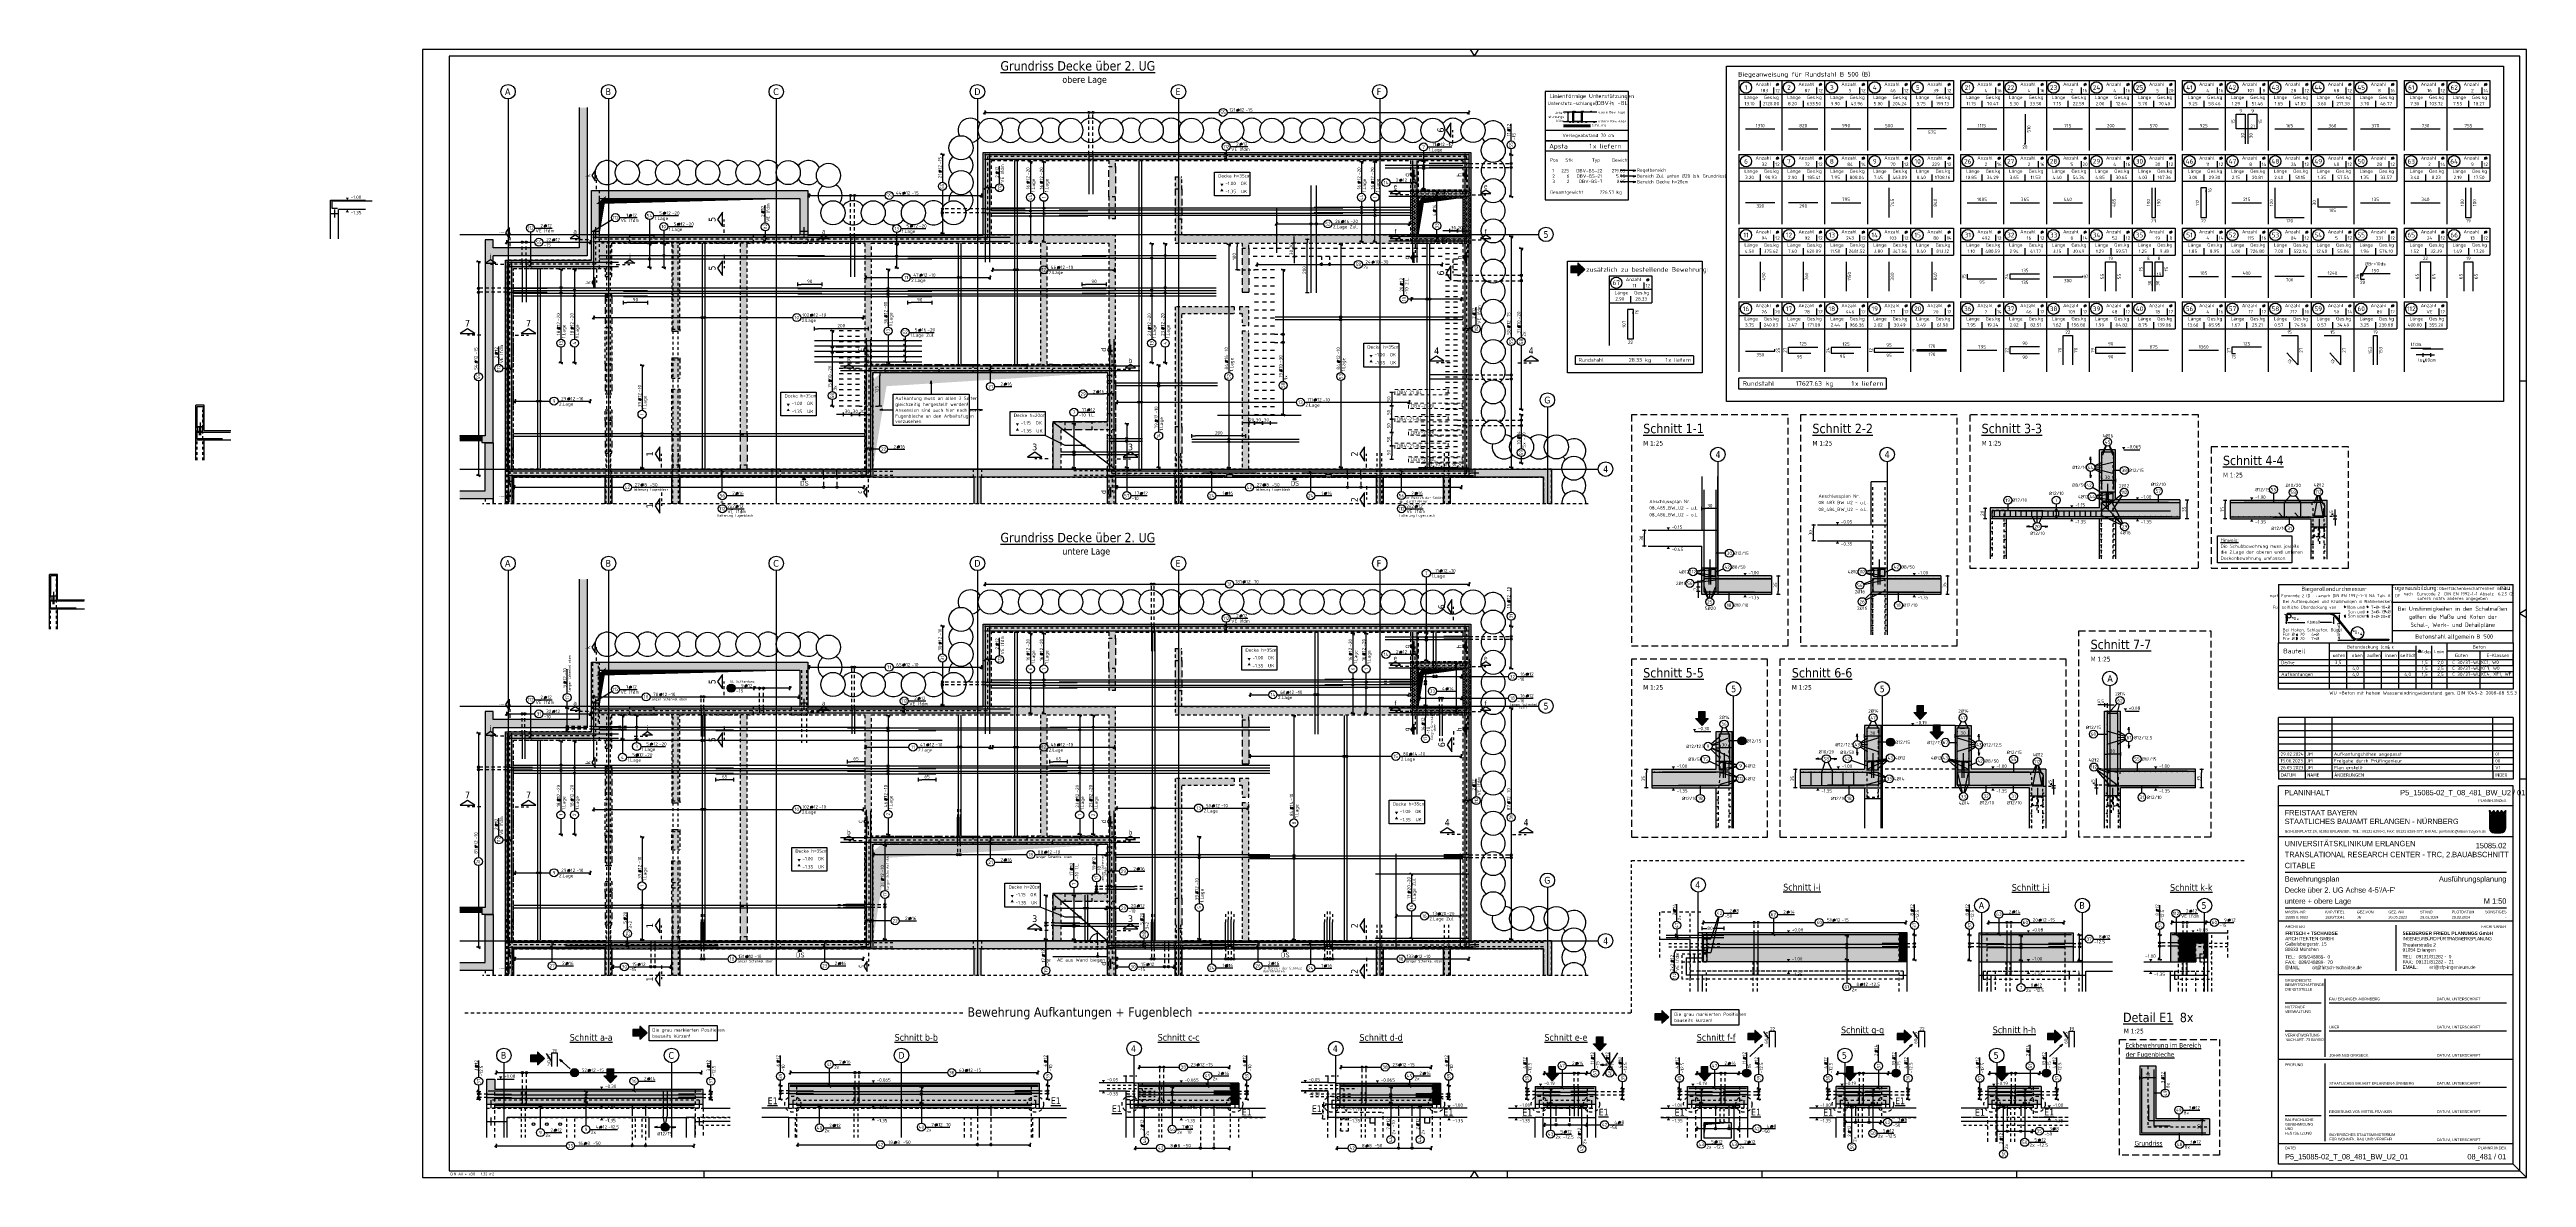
# Model space of a CAD drawing. Extents: x -14 to 117, y -15 to 42.
# Drawn here: x -13.9 to 78.5, y 0 to 42 of the extents above; entities that cross this region are included whole.
import ezdxf
from ezdxf.enums import TextEntityAlignment as Align

# ---------------------------------------------------------------- set-up
doc = ezdxf.new("R2010")
doc.units = 0
doc.header["$LTSCALE"] = 0.5
for name, pattern in [('AUSGEZOGEN', [1000.01, 1000, 0.01]), ('DASHDOTSMALL', [1.05, 0.5, -0.25, 0.05, -0.25]), ('DASHED', [0.75, 0.5, -0.25]), ('DIVIDE2', [0.625, 0.25, -0.125, 0, -0.125, 0, -0.125]), ('DOT', [0.175, 0.05, -0.125]), ('GETRENNT2', [0.625, 0.25, -0.125, 0, -0.125, 0, -0.125]), ('HIDDEN', [0.375, 0.25, -0.125]), ('HIDDEN2', [0.187, 0.125, -0.062]), ('HIDDEN4', [0.12, 0.02, -0.1]), ('PUNKT', [0.175, 0.05, -0.125]), ('STRICHLINIE', [0.75, 0.5, -0.25]), ('STRICHPUNKT2', [0.55, 0.25, -0.125, 0.05, -0.125]), ('VERDECKT', [0.375, 0.25, -0.125])]:
    doc.linetypes.add(name, pattern=pattern)
for name, color, linetype in [('1.UG', 7, 'Continuous'), ('40 A Plankopf Text F+T', 7, 'Continuous'), ('ACHSEN', 7, 'Continuous'), ('AFB', 7, 'Continuous'), ('AFU', 7, 'Continuous'), ('APS', 7, 'Continuous'), ('Bestand', 7, 'Continuous'), ('BET-ANS', 7, 'Continuous'), ('BETON', 7, 'Continuous'), ('Brüstung 1.UG', 7, 'Continuous'), ('DETAIL', 7, 'Continuous'), ('DRUEBER', 7, 'Continuous'), ('Fugenband', 7, 'Continuous'), ('grau_dunkel', 7, 'Continuous'), ('grau_hell', 7, 'Continuous'), ('grau_mittel', 7, 'Continuous'), ('HILFE', 7, 'Continuous'), ('index', 7, 'Continuous'), ('koten', 7, 'Continuous'), ('MASSE', 7, 'Continuous'), ('MAT', 7, 'Continuous'), ('OBJEKT', 7, 'Continuous'), ('RAHMEN', 7, 'Continuous'), ('RND', 7, 'Continuous'), ('RND_BILD', 7, 'Continuous'), ('SCHATTEN', 7, 'Continuous'), ('SCHNITTE', 7, 'Continuous'), ('SCHRAFF', 7, 'Continuous'), ('SFP_Achsen', 7, 'Continuous'), ('STEMPEL', 7, 'Continuous'), ('TEXT', 7, 'Continuous'), ('TWP_Auflager_Schraff', 7, 'Continuous'), ('Verbau', 7, 'Continuous'), ('VERDECKT', 7, 'Continuous'), ('VERDECKT2', 7, 'Continuous'), ('WBZ', 7, 'Continuous')]:
    doc.layers.add(name, color=color, linetype=linetype)
doc.layers.add('NOPLOT', color=7, linetype='Continuous', plot=False)
doc.styles.add('ERSTELLTER_STIL_3', font='arial.ttf')
doc.styles.add('ERSTELLTER_STIL_4', font='arialbd.ttf')
doc.styles.add('helv', font='tahoma.ttf')
doc.styles.add('liste', font='isocp-e.shx')
doc.styles.add('plankopf_ArialN', font='ARIALN.TTF')
doc.styles.add('txt', font='isocp.shx')
doc.linetypes.add('AFU_50K', pattern='A,0.15,["/",Standard,S=0.2,R=0,X=-0.01,Y=-0.1],0.07,["/",Standard,S=0.2,R=0,X=-0.01,Y=-0.1],0.15', length=0.37)
doc.linetypes.add('AFU_50L', pattern='A,0.75,["/",Standard,S=0.2,R=0,X=-0.01,Y=-0.1],0.07,["/",Standard,S=0.2,R=0,X=-0.01,Y=-0.1],0.75', length=1.57)
doc.linetypes.add('AFU_50M', pattern='A,0.45,["/",Standard,S=0.2,R=0,X=-0.01,Y=-0.1],0.07,["/",Standard,S=0.2,R=0,X=-0.01,Y=-0.1],0.45', length=0.97)
doc.dimstyles.new('DOT_I', dxfattribs={"dimscale": 0.5, "dimtxt": 0.25, "dimasz": 0.25, "dimexe": 0.1, "dimexo": 0.3, "dimgap": 0.1, "dimtad": 1, "dimdec": 3, "dimzin": 3, "dimtxsty": 'txt', "dimblk": 'DOT', "dimblk1": 'DOT', "dimblk2": 'DOT', "dimsah": 1, "dimcen": 0.1, "dimse1": 1, "dimse2": 1, "dimazin": 0, "dimtfac": 1, "dimtdec": 4, "dimtix": 1, "dimtmove": 2, "dimatfit": 3, "dimfxl": 0, "dimtvp": 1, "dimtolj": 1, "dimtzin": 0, "dimarcsym": 0})
pattern_1 = [(0, (-322.07857, -163.97815), (8e-17, 0.254), [])]
pattern_2 = [(0, (-75.490723, 466.314663), (0.025, 0.05), [0, -0.05])]
pattern_3 = [(0, (-75.490723, 408.804964), (0.025, 0.05), [0, -0.05])]
pattern_4 = [(0, (-75.490723, 448.729915), (0.025, 0.05), [0, -0.05])]
pattern_5 = [(0, (-75.490723, 391.220215), (0.025, 0.05), [0, -0.05])]

# ---------------------------------------------------------------- blocks, each defined once
blk = doc.blocks.new('Bundeslandwappen')
at = {"lineweight": 9, "true_color": 0xffffff}
for points in [[(-5.8, 16.5), (-6, 16.5), (-6, 16.3), (-5.8, 16.3)], [(-5.1, 15.7), (-5.3, 15.7), (-5.3, 15.5), (-5.1, 15.5)], [(-3.5, 15.7), (-3.7, 15.7), (-3.7, 15.5), (-3.5, 15.5)], [(-2.8, 16.5), (-3, 16.5), (-3, 16.3), (-2.8, 16.3)], [(-2.2, 15.7), (-2.4, 15.7), (-2.4, 15.5), (-2.2, 15.5)], [(-0.6, 15.7), (-0.8, 15.7), (-0.8, 15.5), (-0.6, 15.5)], [(0.1, 16.5), (-0.1, 16.5), (-0.1, 16.3), (0.1, 16.3)], [(0.8, 15.7), (0.6, 15.7), (0.6, 15.5), (0.8, 15.5)], [(2.4, 15.7), (2.2, 15.7), (2.2, 15.5), (2.4, 15.5)], [(3, 16.5), (2.8, 16.5), (2.8, 16.3), (3, 16.3)], [(3.7, 15.7), (3.5, 15.7), (3.5, 15.5), (3.7, 15.5)], [(5.3, 15.7), (5.1, 15.7), (5.1, 15.5), (5.3, 15.5)], [(6, 16.5), (5.8, 16.5), (5.8, 16.3), (6, 16.3)]]:
    blk.add_hatch(color=7, dxfattribs=at).paths.add_polyline_path(points)
at = {"true_color": 0xffffff}
for points in [[(-5.3, 12.6), (-5.7, 12.6), (-5.7, 12.2), (-5.1, 12)], [(-3.6, 8.4), (-5.7, 9.2), (-5.7, 6.2), (-2.1, 4.9)], [(-5.7, 6.1), (-5.7, 3.7, 0.041392), (-5.7, 3.1), (-4.2, 2.6)], [(-1.4, 10.7), (-5.1, 12), (-3.6, 8.4), (0.1, 7.1)], [(-0.6, 1.3), (-4.2, 2.6), (-3.3, 0.4, 0.073774), (-2.3, 0.3), (-0.1, 0.3)], [(0.9, 12.6), (-2.2, 12.6), (-1.4, 10.7), (2.2, 9.4)], [(1.6, 3.6), (-2.1, 4.9), (-0.6, 1.3), (2.4, 0.3, 0.043654), (2.9, 0.4)], [(3.7, 5.8), (0.1, 7.1), (1.6, 3.6), (5.2, 2.3)], [(4, 12.6), (1.7, 12.6), (4.4, 11.6)], [(5.7, 8.1), (2.2, 9.4), (3.7, 5.8), (5.7, 5.1)], [(5.7, 11.2), (4.4, 11.6), (5.7, 8.5)]]:
    blk.add_hatch(color=7, dxfattribs=at).paths.add_polyline_path(points)
at = {"lineweight": 9}
h = blk.add_hatch(dxfattribs=at)
h.set_pattern_fill('ANSI31', color=256, scale=0.08, angle=315, style=0)
h.set_pattern_definition(pattern_1)
h.paths.add_polyline_path([(-5.1, 12), (-5.7, 12.2), (-5.7, 9.2), (-3.6, 8.4)])
h = blk.add_hatch(dxfattribs=at)
h.set_pattern_fill('ANSI31', color=256, scale=0.08, angle=315, style=0)
h.set_pattern_definition(pattern_1)
h.paths.add_polyline_path([(-2.1, 4.9), (-5.7, 6.2), (-5.7, 6.1), (-4.2, 2.6), (-0.6, 1.3)])
h = blk.add_hatch(dxfattribs=at)
h.set_pattern_fill('ANSI31', color=256, scale=0.08, angle=315, style=0)
h.set_pattern_definition(pattern_1)
h.paths.add_polyline_path([(-4.2, 2.6), (-5.7, 3.1, 0.285055), (-3.3, 0.4)])
h = blk.add_hatch(dxfattribs=at)
h.set_pattern_fill('ANSI31', color=256, scale=0.08, angle=315, style=0)
h.set_pattern_definition(pattern_1)
h.paths.add_polyline_path([(-2.2, 12.6), (-5.3, 12.6), (-5.1, 12), (-1.4, 10.7)])
h = blk.add_hatch(dxfattribs=at)
h.set_pattern_fill('ANSI31', color=256, scale=0.08, angle=315, style=0)
h.set_pattern_definition(pattern_1)
h.paths.add_polyline_path([(0.1, 7.1), (-3.6, 8.4), (-2.1, 4.9), (1.6, 3.6)])
h = blk.add_hatch(dxfattribs=at)
h.set_pattern_fill('ANSI31', color=256, scale=0.08, angle=315, style=0)
h.set_pattern_definition(pattern_1)
h.paths.add_polyline_path([(2.2, 9.4), (-1.4, 10.7), (0.1, 7.1), (3.7, 5.8)])
h = blk.add_hatch(dxfattribs=at)
h.set_pattern_fill('ANSI31', color=256, scale=0.08, angle=315, style=0)
h.set_pattern_definition(pattern_1)
h.paths.add_polyline_path([(-0.6, 1.3), (-0.1, 0.3), (2.3, 0.3, 0.004354), (2.4, 0.3)])
h = blk.add_hatch(dxfattribs=at)
h.set_pattern_fill('ANSI31', color=256, scale=0.08, angle=315, style=0)
h.set_pattern_definition(pattern_1)
h.paths.add_polyline_path([(4.4, 11.6), (1.7, 12.6), (0.9, 12.6), (2.2, 9.4), (5.7, 8.1), (5.7, 8.5)])
h = blk.add_hatch(dxfattribs=at)
h.set_pattern_fill('ANSI31', color=256, scale=0.08, angle=315, style=0)
h.set_pattern_definition(pattern_1)
h.paths.add_polyline_path([(5.3, 2.1), (5.2, 2.3), (1.6, 3.6), (2.9, 0.4, 0.22704)])
h = blk.add_hatch(dxfattribs=at)
h.set_pattern_fill('ANSI31', color=256, scale=0.08, angle=315, style=0)
h.set_pattern_definition(pattern_1)
h.paths.add_polyline_path([(5.7, 5.1), (3.7, 5.8), (5.2, 2.3), (5.4, 2.2, 0.111178), (5.7, 3.7)])
h = blk.add_hatch(dxfattribs=at)
h.set_pattern_fill('ANSI31', color=256, scale=0.08, angle=315, style=0)
h.set_pattern_definition(pattern_1)
h.paths.add_polyline_path([(5.7, 12.6), (4, 12.6), (4.4, 11.6), (5.7, 11.2)])
for p, q in [((-6, 16.1), (-6, 3.7)), ((-6, 13.3), (6, 13.3)), ((-6, 12.9), (6, 12.9)), ((-5.7, 12.6), (-5.7, 3.7)), ((-5.7, 12.6), (5.7, 12.6)), ((-5.7, 12.2), (5.7, 8.1)), ((-5.7, 9.2), (5.7, 5.1)), ((-5.7, 6.2), (5.4, 2.2)), ((-5.7, 6.1), (-3.3, 0.4)), ((-5.7, 3.1), (2.4, 0.3)), ((-5.6, 16.6), (-5.6, 16.7)), ((-5.6, 15), (-5.6, 15.2)), ((-5.3, 15.2), (-5.3, 15)), ((-4.7, 14.5), (-5.3, 14.5)), ((-5.3, 12.6), (-0.1, 0.3)), ((-4.1, 14.5), (-3.5, 14.5)), ((-3.5, 15.2), (-3.5, 15)), ((-3.4, 13.9), (-2.9, 14.2)), ((-2.9, 13.6), (-3.4, 13.9)), ((-3.2, 16.6), (-3.2, 16.7)), ((-3.2, 15), (-3.2, 15.2)), ((-2.9, 15.6), (-2.9, 14.5)), ((-2.9, 14.2), (-2.5, 13.9)), ((-2.5, 13.9), (-2.9, 13.6)), ((-2.7, 16.6), (-2.7, 16.7)), ((-2.7, 15), (-2.7, 15.2)), ((-2.4, 15.2), (-2.4, 15)), ((-1.7, 14.5), (-2.3, 14.5)), ((-2.3, 0.3), (2.3, 0.3)), ((-2.3, 0), (2.3, 0)), ((-2.2, 12.6), (2.9, 0.4)), ((-1.2, 14.5), (-0.6, 14.5)), ((-0.5, 15.2), (-0.5, 15)), ((0, 14.2), (-0.4, 13.9)), ((-0.4, 13.9), (0, 13.6)), ((-0.3, 16.6), (-0.2, 16.7)), ((-0.2, 15), (-0.2, 15.2)), ((0, 15.6), (0, 14.5)), ((0.4, 13.9), (0, 14.2)), ((0, 13.6), (0.4, 13.9)), ((0.3, 16.6), (0.2, 16.7)), ((0.2, 15), (0.2, 15.2)), ((0.5, 15.2), (0.5, 15)), ((1.2, 14.5), (0.6, 14.5)), ((0.9, 12.6), (5.3, 2.1)), ((1.7, 14.5), (2.3, 14.5)), ((1.7, 12.6), (5.7, 11.2)), ((2.4, 15.2), (2.4, 15)), ((2.9, 14.2), (2.5, 13.9)), ((2.5, 13.9), (2.9, 13.6)), ((2.7, 16.6), (2.7, 16.7)), ((2.7, 15), (2.7, 15.2)), ((2.9, 15.6), (2.9, 14.5)), ((3.4, 13.9), (2.9, 14.2)), ((2.9, 13.6), (3.4, 13.9)), ((3.2, 16.6), (3.2, 16.7)), ((3.2, 15), (3.2, 15.2)), ((3.5, 15.2), (3.5, 15)), ((4.1, 14.5), (3.5, 14.5)), ((4, 12.6), (5.7, 8.5)), ((4.7, 14.5), (5.3, 14.5)), ((5.3, 15.2), (5.3, 15)), ((5.6, 16.6), (5.6, 16.7)), ((5.6, 15), (5.6, 15.2)), ((5.7, 3.7), (5.7, 12.6)), ((6, 3.7), (6, 16.1))]:
    blk.add_line(p, q, dxfattribs=at)
for points in [[(-5.8, 16.3), (-6, 16.3), (-6, 16.5), (-5.8, 16.5)], [(-5.1, 15.5), (-5.3, 15.5), (-5.3, 15.7), (-5.1, 15.7)], [(-4.1, 13.7), (-4.8, 13.7), (-4.8, 14.1), (-4.1, 14.1)], [(-3.7, 15.5), (-3.5, 15.5), (-3.5, 15.7), (-3.7, 15.7)], [(-2.8, 16.3), (-3, 16.3), (-3, 16.5), (-2.8, 16.5)], [(-2.2, 15.5), (-2.4, 15.5), (-2.4, 15.7), (-2.2, 15.7)], [(-1.8, 13.7), (-1, 13.7), (-1, 14.1), (-1.8, 14.1)], [(-0.8, 15.5), (-0.6, 15.5), (-0.6, 15.7), (-0.8, 15.7)], [(0.1, 16.3), (-0.1, 16.3), (-0.1, 16.5), (0.1, 16.5)], [(0.8, 15.5), (0.6, 15.5), (0.6, 15.7), (0.8, 15.7)], [(1.8, 13.7), (1, 13.7), (1, 14.1), (1.8, 14.1)], [(2.2, 15.5), (2.4, 15.5), (2.4, 15.7), (2.2, 15.7)], [(3, 16.3), (2.8, 16.3), (2.8, 16.5), (3, 16.5)], [(3.7, 15.5), (3.5, 15.5), (3.5, 15.7), (3.7, 15.7)], [(4.1, 13.7), (4.8, 13.7), (4.8, 14.1), (4.1, 14.1)], [(5.1, 15.5), (5.3, 15.5), (5.3, 15.7), (5.1, 15.7)], [(5.8, 16.3), (6, 16.3), (6, 16.5), (5.8, 16.5)]]:
    blk.add_lwpolyline(points, close=True, dxfattribs=at)
for centre in [(-5.3, 13.9), (-3.7, 13.9), (-2.2, 13.9), (-0.7, 13.9), (0.7, 13.9), (2.2, 13.9), (3.7, 13.9), (5.3, 13.9)]:
    blk.add_circle(centre, 0.123, dxfattribs=at)
for centre, radius, start, end in [((-5.9, 16.5), 0.362, 44.6681, 253.1183), ((-2.3, 3.7), 3.7, 180, 270), ((-2.3, 3.7), 3.4, 180, 270), ((-5.7, 16.7), 0.05, 6.6615, 44.6681), ((-5.6, 16.6), 0.05, 186.6615, 265.6209), ((-5.6, 16.3), 0.281, 346.0232, 85.6209), ((-5.4, 16), 0.179, 74.7883, 15.1356), ((-5.5, 15.2), 0.157, 3.2756, 179.5521), ((-5.2, 15), 0.453, 182.8328, 261.3043), ((-5.4, 16.2), 0.05, 254.7883, 346.0232), ((-5.2, 16), 0.05, 93.0633, 195.1356), ((-5.3, 15.2), 0.191, 249.6358, 3.0857), ((-5.2, 15.9), 0.224, 350.9542, 93.0633), ((-5, 15.2), 0.05, 82.9467, 183.0857), ((-5, 15.5), 0.249, 262.9467, 77.8855), ((-4.9, 15.8), 0.05, 170.9542, 257.8855), ((-4.6, 14.9), 0.224, 71.4, 0), ((-4.7, 14.9), 0.312, 275.9649, 353.9773), ((-4.4, 15.2), 0.208, 317.0775, 222.9225), ((-4.2, 14.9), 0.224, 180, 108.6), ((-4.1, 14.9), 0.312, 186.0227, 264.0351), ((-3.8, 15.5), 0.249, 102.1145, 277.0533), ((-3.9, 15.8), 0.05, 282.1145, 9.0458), ((-3.6, 15.9), 0.224, 86.9367, 189.0458), ((-3.8, 15.2), 0.05, 356.9143, 97.0533), ((-3.5, 15.2), 0.191, 176.9143, 290.3642), ((-3.4, 16), 0.179, 164.8644, 105.2117), ((-3.6, 16), 0.05, 344.8644, 86.9367), ((-3.2, 16.3), 0.281, 94.3791, 193.9768), ((-3.4, 16.2), 0.05, 193.9768, 285.2117), ((-3.3, 15.2), 0.157, 0.4479, 176.7244), ((-3.6, 15), 0.453, 278.6957, 357.1672), ((-2.9, 16.6), 0.264, 24.0166, 155.3409), ((-3.1, 16.7), 0.05, 155.2288, 173.3385), ((-3.2, 16.6), 0.05, 274.3791, 353.3385), ((-2.7, 16.7), 0.05, 6.6615, 24.0166), ((-2.6, 16.6), 0.05, 186.6615, 265.6209), ((-2.5, 16), 0.179, 74.7883, 15.1356), ((-2.6, 15.2), 0.157, 3.2756, 179.5521), ((-2.3, 15), 0.453, 182.8328, 261.3043), ((-2.7, 16.3), 0.281, 346.0232, 85.6209), ((-2.4, 16.2), 0.05, 254.7883, 346.0232), ((-2.3, 15.2), 0.191, 249.6358, 3.0857), ((-2.3, 15.9), 0.224, 350.9542, 93.0633), ((-2.3, 16), 0.05, 93.0633, 195.1356), ((-2.1, 15.5), 0.249, 262.9467, 77.8855), ((-2.1, 15.2), 0.05, 82.9467, 183.0857), ((-2, 15.8), 0.05, 170.9542, 257.8855), ((-1.7, 14.9), 0.224, 71.4, 0), ((-1.5, 15.2), 0.208, 317.0775, 222.9225), ((-1.8, 14.9), 0.312, 275.9649, 353.9773), ((-1.2, 14.9), 0.224, 180, 108.6), ((-1.2, 14.9), 0.312, 186.0227, 264.0351), ((-0.9, 15.5), 0.249, 102.1145, 277.0533), ((-0.7, 15.9), 0.224, 86.9367, 189.0458), ((-0.9, 15.8), 0.05, 282.1145, 9.0458), ((-0.8, 15.2), 0.05, 356.9143, 97.0533), ((-0.6, 15.2), 0.191, 176.9143, 290.3642), ((-0.7, 16), 0.05, 344.8644, 86.9367), ((-0.3, 16.3), 0.281, 94.3791, 193.9768), ((-0.4, 16), 0.179, 164.8644, 105.2117), ((-0.5, 16.2), 0.05, 193.9768, 285.2117), ((-0.7, 15), 0.453, 278.6957, 357.1672), ((-0.4, 15.2), 0.157, 0.4479, 176.7244), ((-0.3, 16.6), 0.05, 274.3791, 353.3385), ((0, 16.6), 0.264, 24.0166, 155.3409), ((-0.2, 16.7), 0.05, 155.2288, 173.3385), ((0.2, 16.7), 0.05, 6.6615, 24.0166), ((0.4, 15.2), 0.157, 3.2756, 179.5521), ((0.7, 15), 0.453, 182.8328, 261.3043), ((0.3, 16.6), 0.05, 186.6615, 265.6209), ((0.3, 16.3), 0.281, 346.0232, 85.6209), ((0.4, 16), 0.179, 74.7883, 15.1356), ((0.5, 16.2), 0.05, 254.7883, 346.0232), ((0.6, 15.2), 0.191, 249.6358, 3.0857), ((0.7, 16), 0.05, 93.0633, 195.1356), ((0.7, 15.9), 0.224, 350.9542, 93.0633), ((0.8, 15.2), 0.05, 82.9467, 183.0857), ((0.9, 15.5), 0.249, 262.9467, 77.8855), ((0.9, 15.8), 0.05, 170.9542, 257.8855), ((1.2, 14.9), 0.224, 71.4, 0), ((1.2, 14.9), 0.312, 275.9649, 353.9773), ((1.5, 15.2), 0.208, 317.0775, 222.9225), ((1.7, 14.9), 0.224, 180, 108.6), ((1.8, 14.9), 0.312, 186.0227, 264.0351), ((2.1, 15.5), 0.249, 102.1145, 277.0533), ((2.3, 15.9), 0.224, 86.9367, 189.0458), ((2, 15.8), 0.05, 282.1145, 9.0458), ((2.1, 15.2), 0.05, 356.9143, 97.0533), ((2.3, 15.2), 0.191, 176.9143, 290.3642), ((2.5, 16), 0.179, 164.8644, 105.2117), ((2.3, 16), 0.05, 344.8644, 86.9367), ((2.3, 15), 0.453, 278.6957, 357.1672), ((2.3, 3.7), 3.7, 270, 0), ((2.3, 3.7), 3.4, 270, 0), ((2.7, 16.3), 0.281, 94.3791, 193.9768), ((2.4, 16.2), 0.05, 193.9768, 285.2117), ((2.6, 15.2), 0.157, 0.4479, 176.7244), ((2.6, 16.6), 0.05, 274.3791, 353.3385), ((2.9, 16.6), 0.264, 24.0166, 155.3409), ((2.7, 16.7), 0.05, 155.2288, 173.3385), ((3.1, 16.7), 0.05, 6.6615, 24.0166), ((3.2, 16.6), 0.05, 186.6615, 265.6209), ((3.2, 16.3), 0.281, 346.0232, 85.6209), ((3.4, 16), 0.179, 74.7883, 15.1356), ((3.3, 15.2), 0.157, 3.2756, 179.5521), ((3.6, 15), 0.453, 182.8328, 261.3043), ((3.4, 16.2), 0.05, 254.7883, 346.0232), ((3.6, 16), 0.05, 93.0633, 195.1356), ((3.5, 15.2), 0.191, 249.6358, 3.0857), ((3.6, 15.9), 0.224, 350.9542, 93.0633), ((3.8, 15.2), 0.05, 82.9467, 183.0857), ((3.8, 15.5), 0.249, 262.9467, 77.8855), ((3.9, 15.8), 0.05, 170.9542, 257.8855), ((4.2, 14.9), 0.224, 71.4, 0), ((4.1, 14.9), 0.312, 275.9649, 353.9773), ((4.4, 15.2), 0.208, 317.0775, 222.9225), ((4.6, 14.9), 0.224, 180, 108.6), ((4.7, 14.9), 0.312, 186.0227, 264.0351), ((5, 15.5), 0.249, 102.1145, 277.0533), ((4.9, 15.8), 0.05, 282.1145, 9.0458), ((5.2, 15.9), 0.224, 86.9367, 189.0458), ((5, 15.2), 0.05, 356.9143, 97.0533), ((5.3, 15.2), 0.191, 176.9143, 290.3642), ((5.4, 16), 0.179, 164.8644, 105.2117), ((5.2, 16), 0.05, 344.8644, 86.9367), ((5.6, 16.3), 0.281, 94.3791, 193.9768), ((5.4, 16.2), 0.05, 193.9768, 285.2117), ((5.5, 15.2), 0.157, 0.4479, 176.7244), ((5.2, 15), 0.453, 278.6957, 357.1672), ((5.9, 16.5), 0.362, 286.8817, 135.3319), ((5.7, 16.7), 0.05, 135.3319, 173.3385), ((5.6, 16.6), 0.05, 274.3791, 353.3385)]:
    blk.add_arc(centre, radius, start, end, dxfattribs=at)
blk = doc.blocks.new('Plankopf_PU')
for p, q in [((-18.5, 25.4), (-18.5, 27.7)), ((-1, 27.7), (-18.5, 27.7)), ((-1, 27.7), (-18.5, 27.7)), ((-1, 25.4), (-1, 27.7)), ((-1, 25.4), (-18.5, 25.4)), ((-1, 25.4), (-18.5, 25.4)), ((-18.5, 19.1), (-18.5, 25.4)), ((-1, 19.1), (-1, 25.4)), ((-1.5, 22.75), (-18, 22.75)), ((-18.5, 15.1), (-18.5, 19.1)), ((-1, 19.1), (-18.5, 19.1)), ((-18, 20.1), (-1.5, 20.1)), ((-9.75, 18.8), (-9.75, 15.4)), ((-1, 15.1), (-1, 19.1)), ((-1, 15.1), (-18.5, 15.1)), ((-1, 15.1), (-18.5, 15.1)), ((-18.5, 8.8), (-18.5, 15.1)), ((-15, 9), (-15, 14.8)), ((-1, 8.8), (-1, 15.1)), ((-15.3, 13), (-18, 13)), ((-1.5, 13), (-14.7, 13)), ((-15.3, 10.9), (-18, 10.9)), ((-1.5, 10.9), (-14.7, 10.9)), ((-18.5, 2.5), (-18.5, 8.8)), ((-1, 8.8), (-18.5, 8.8)), ((-15, 2.7), (-15, 8.5)), ((-1, 2.5), (-1, 8.8)), ((-1.5, 6.7), (-14.7, 6.7)), ((-15.3, 4.6), (-18, 4.6)), ((-1.5, 4.6), (-14.7, 4.6)), ((-1, 2.5), (-18.5, 2.5)), ((-18.5, 1), (-18.5, 2.5)), ((-1, 2.5), (-18.5, 2.5)), ((-1, 1), (-1, 2.5)), ((-1, 1), (-18.5, 1))]:
    blk.add_line(p, q)
at = {"xscale": 0.1, "yscale": 0.1, "zscale": 0.1}
blk.add_blockref('Bundeslandwappen', (-2.15, 25.67), dxfattribs=at)
at = {"linetype": 'AUSGEZOGEN', "lineweight": 35, "style": 'plankopf_ArialN'}
blk.add_text('STAATLICHES BAUAMT ERLANGEN - NÜRNBERG', height=0.4, dxfattribs=at).set_placement((-18.03, 26.55), align=Align.MIDDLE_LEFT)
for s, height, p in [('FREISTAAT BAYERN', 0.4, (-18.03, 27.4)), ('PRÜFUNG', 0.2, (-18.01, 8.5))]:
    blk.add_text(s, height=height, dxfattribs=at).set_placement(p, align=Align.TOP_LEFT)
at = {"style": 'plankopf_ArialN'}
for s, p in [('BOHLENPLATZ 18, 91054 ERLANGEN, TEL.: 09131 6259-0, FAX: 09131 6259-377, E-MAIL: poststelle@stbaer.bayern.de', (-18.01, 25.7)), ('MASSN.-NR', (-18.01, 19.7)), ('KAP./TITEL', (-15.01, 19.7)), ('GEZ.VON', (-12.64, 19.7)), ('GEZ. AM', (-10.29, 19.7)), ('STAND', (-7.93, 19.7)), ('PLOTDATUM', (-5.57, 19.7)), ('FAU ERLANGEN-NÜRNBERG', (-14.71, 13.21)), ('DATUM, UNTERSCHRIFT', (-6.69, 13.21)), ('UKER', (-14.71, 11.11)), ('DATUM, UNTERSCHRIFT', (-6.68, 11.11)), ('JOHANNES GRASECK', (-14.7, 9.01)), ('DATUM, UNTERSCHRIFT', (-6.68, 9.01)), ('STAATLICHES BAUAMT ERLANGEN-NÜRNBERG', (-14.71, 6.91)), ('DATUM, UNTERSCHRIFT', (-6.69, 6.91)), ('REGIERUNG VON MITTELFRANKEN', (-14.71, 4.81)), ('DATUM, UNTERSCHRIFT', (-6.68, 4.81)), ('DATEI', (-18, 2.1)), ('DATUM, UNTERSCHRIFT', (-6.68, 2.71))]:
    blk.add_text(s, height=0.2, dxfattribs=at).set_placement(p)
at = {"linetype": 'AUSGEZOGEN', "lineweight": 35, "style": 'plankopf_ArialN'}
blk.add_text('ARCHITEKT', height=0.2, dxfattribs=at).set_placement((-17.99, 18.61))
blk.add_text('FACHPLANER', height=0.2, dxfattribs=at).set_placement((-1.52, 18.61), align=Align.RIGHT)
at = {"style": 'plankopf_ArialN'}
for s, p in [('SONSTIGES', (-1.49, 19.7)), ('PLANNR./INDEX', (-1.5, 2.1))]:
    blk.add_text(s, height=0.2, dxfattribs=at).set_placement(p, align=Align.RIGHT)
at = {"insert": (-5.57, 19.3), "char_height": 0.2, "attachment_point": 7, "style": 'plankopf_ArialN'}
blk.add_mtext('29.02.2024', dxfattribs=at)
at = {"char_height": 0.2, "attachment_point": 1, "style": 'plankopf_ArialN'}
for s, insert, width in [('GRUNDBESITZ\\PBEWIRTSCHAFTENDE DIENSTSTELLE', (-18, 14.8), 2.5), ('NUTZENDE^JVERWALTUNG', (-18, 12.8), 2.6984), ('VERANTWORTUNG  NACH ART. 73 BAYBO', (-17.99, 10.71), 2.6877), ('BAUFACHLICHE GENEHMIGUNG UND FESTSETZUNG', (-18, 4.4), 2.2311), ('BAYERISCHES STAATSMINISTERIUM ^JFÜR WOHNEN, BAU UND VERKEHR', (-14.69, 3.29), 9.2941)]:
    blk.add_mtext(s, dxfattribs=dict(at, insert=insert, width=width))
at = {"style": 'plankopf_ArialN'}
for tag, p in [('PROJEKTBEZEICHNUNGZ1', (-18.03, 24.58)), ('PROJEKTBEZEICHNUNGZ2', (-18.03, 23.76)), ('PROJEKTBEZEICHNUNGZ3', (-18.03, 22.94))]:
    blk.add_attdef(tag, text='', height=0.4, dxfattribs=at).set_placement(p, align=Align.BOTTOM_LEFT)
for tag, p in [('GEB.-NR', (-1.5, 24.95)), ('0.000X', (-1.51, 1.75))]:
    blk.add_attdef(tag, text='', height=0.4, dxfattribs=at).set_placement(p, align=Align.TOP_RIGHT)
for tag, p, height in [('PLANINHALTZ1', (-18.03, 22.06), 0.4), ('PLANINHALTZ2', (-18.03, 21.23), 0.4), ('PLANINHALTZ3', (-18.03, 20.41), 0.4), ('MASSN.-NR', (-18.01, 19.3), 0.2), ('KAPITEL/TITEL', (-15.01, 19.3), 0.2), ('GEZ_VON', (-12.64, 19.3), 0.2), ('GEZ_AM', (-10.29, 19.3), 0.2), ('STAND', (-7.93, 19.3), 0.2)]:
    blk.add_attdef(tag, p, '', height=height, dxfattribs=at)
for tag, height, p in [('PLANUNGSPHASE', 0.4, (-1.5, 22.06)), ('PROJEKTKATEGORIE', 0.4, (-1.5, 21.23)), ('MAßSTAB', 0.4, (-1.5, 20.41)), ('SONSTIGES', 0.2, (-1.5, 19.3))]:
    blk.add_attdef(tag, text='', height=height, dxfattribs=at).set_placement(p, align=Align.RIGHT)
at = {"layer": '40 A Plankopf Text F+T', "color": 7, "linetype": 'Continuous', "lineweight": 13, "char_height": 0.25, "attachment_point": 7}
for s, insert, style in [('\\A1;ARCHITEKTEN GMBH', (-17.99, 17.68), 'ERSTELLTER_STIL_3'), ('\\A1;Gabelsbergerstr. 15', (-17.99, 17.21), 'ERSTELLTER_STIL_3'), ('\\A1;80333 München', (-17.99, 16.88), 'ERSTELLTER_STIL_3'), ('\\A1;FRITSCH + TSCHAIDSE ', (-17.99, 18.08), 'ERSTELLTER_STIL_4'), ('\\A1;SEEBERGER FRIEDL PLANUNGS GmbH', (-9.24, 18.08), 'ERSTELLTER_STIL_4'), ('\\A1;Theaterstraße 2', (-9.24, 17.21), 'ERSTELLTER_STIL_3'), ('\\A1;91054 Erlangen', (-9.24, 16.77), 'ERSTELLTER_STIL_3'), ('\\A1;{\\T0.8;INGENIEURBÜRO FÜR TRAGWERKSPLANUNG}', (-9.24, 17.68), 'ERSTELLTER_STIL_3')]:
    blk.add_mtext(s, dxfattribs=dict(at, insert=insert, style=style))
at = {"layer": '40 A Plankopf Text F+T', "color": 7, "linetype": 'Continuous', "lineweight": 13, "char_height": 0.25, "attachment_point": 7, "line_spacing_factor": 0.945293, "style": 'ERSTELLTER_STIL_3'}
for s, insert in [('\\A1;TEL: ^I089/248889-  0\\PFAX: ^I089/248889-  70\\PEMAIL: ^Icit@fritsch-tschaidse.de', (-17.99, 15.48)), ('\\A1;TEL: ^I09131/81282 -  0\\PFAX: ^I09131/81282 -  21\\PEMAIL: ^Ierl@sfp-ingenieure.de', (-9.24, 15.48))]:
    blk.add_mtext(s, dxfattribs=dict(at, insert=insert))
blk = doc.blocks.new('Plankopf-ER')
at = {"layer": 'RAHMEN', "color": 7, "linetype": 'Continuous'}
for p, q in [((-0.5, 4.6), (-18, 4.6)), ((-18, 4.1), (-18, 4.6)), ((-0.5, 4.1), (-18, 4.1)), ((-18, 3.6), (-18, 4.1)), ((-16, 4.1), (-16, 4.6)), ((-16, 3.6), (-16, 4.1)), ((-14, 4.1), (-14, 4.6)), ((-14, 3.6), (-14, 4.1)), ((-2, 4.1), (-2, 4.6)), ((-2, 3.6), (-2, 4.1)), ((-0.5, 4.6), (-0.5, 4.1)), ((-0.5, 4.1), (-0.5, 3.6)), ((-0.5, 3.6), (-18, 3.6)), ((-18, 3.1), (-18, 3.6)), ((-0.5, 3.1), (-18, 3.1)), ((-18, 2.6), (-18, 3.1)), ((-0.5, 2.6), (-18, 2.6)), ((-18, 2.1), (-18, 2.6)), ((-0.5, 2.1), (-18, 2.1)), ((-18, 1.6), (-18, 2.1)), ((-16, 3.1), (-16, 3.6)), ((-16, 2.6), (-16, 3.1)), ((-16, 2.1), (-16, 2.6)), ((-16, 1.6), (-16, 2.1)), ((-14, 3.1), (-14, 3.6)), ((-14, 2.6), (-14, 3.1)), ((-14, 2.1), (-14, 2.6)), ((-14, 1.6), (-14, 2.1)), ((-2, 3.1), (-2, 3.6)), ((-2, 2.6), (-2, 3.1)), ((-2, 2.1), (-2, 2.6)), ((-2, 1.6), (-2, 2.1)), ((-0.5, 3.6), (-0.5, 3.1)), ((-0.5, 3.1), (-0.5, 2.6)), ((-0.5, 2.6), (-0.5, 2.1)), ((-0.5, 2.1), (-0.5, 1.6)), ((-0.5, 1.6), (-18, 1.6)), ((-18, 1.1), (-18, 1.6)), ((-0.5, 1.1), (-18, 1.1)), ((-18, 0.6), (-18, 1.1)), ((-0.5, 0.6), (-18, 0.6)), ((-18, 0.6), (-18, 0)), ((-0.5, 0), (-18, 0)), ((-16, 1.1), (-16, 1.6)), ((-16, 0.6), (-16, 1.1)), ((-16, 0.6), (-16, 0)), ((-14, 1.1), (-14, 1.6)), ((-14, 0.6), (-14, 1.1)), ((-14, 0.6), (-14, 0)), ((-2, 1.1), (-2, 1.6)), ((-2, 0.6), (-2, 1.1)), ((-2, 0.6), (-2, 0)), ((-0.5, 1.6), (-0.5, 1.1)), ((-0.5, 1.1), (-0.5, 0.6)), ((-0.5, 0.6), (-0.5, 0))]:
    blk.add_line(p, q, dxfattribs=at)
at = {"layer": 'RAHMEN', "color": 7, "linetype": 'Continuous', "style": 'txt'}
for tag, p in [('INDEX-D8', (-17.84, 4.24)), ('INDEX-D7', (-17.84, 3.74)), ('INDEX-N8', (-15.88, 4.24)), ('INDEX-N7', (-15.88, 3.74)), ('INDEX-X8', (-13.86, 4.24)), ('INDEX-X7', (-13.86, 3.74)), ('INDEX8', (-1.83, 4.24)), ('INDEX7', (-1.83, 3.74)), ('INDEX-D6', (-17.84, 3.24)), ('INDEX-D5', (-17.84, 2.74)), ('INDEX-D4', (-17.84, 2.24)), ('INDEX-D3', (-17.84, 1.74)), ('INDEX-N6', (-15.88, 3.24)), ('INDEX-N5', (-15.88, 2.74)), ('INDEX-N4', (-15.88, 2.24)), ('INDEX-N3', (-15.88, 1.74)), ('INDEX-X6', (-13.86, 3.24)), ('INDEX-X5', (-13.86, 2.74)), ('INDEX-X4', (-13.86, 2.24)), ('INDEX-X3', (-13.86, 1.74)), ('INDEX6', (-1.83, 3.24)), ('INDEX5', (-1.83, 2.74)), ('INDEX4', (-1.83, 2.24)), ('INDEX3', (-1.83, 1.74)), ('INDEX-D2', (-17.84, 1.24)), ('INDEX-D1', (-17.84, 0.74)), ('INDEX-N2', (-15.88, 1.24)), ('INDEX-N1', (-15.88, 0.74)), ('INDEX-X2', (-13.86, 1.24)), ('INDEX-X1', (-13.86, 0.74)), ('INDEX2', (-1.83, 1.24)), ('INDEX1', (-1.83, 0.74))]:
    blk.add_attdef(tag, p, '', height=0.25, dxfattribs=at)
at = {"layer": 'STEMPEL', "color": 7, "linetype": 'Continuous', "style": 'helv'}
for s, p in [('DATUM', (-17.83, 0.18)), ('NAME', (-15.85, 0.18)), ('ÄNDERUNGEN', (-13.83, 0.18))]:
    blk.add_text(s, height=0.25, dxfattribs=at).set_placement(p)
at = {"layer": 'STEMPEL', "color": 7, "linetype": 'Continuous', "style": 'helv', "width": 0.8}
blk.add_text('INDEX', height=0.25, dxfattribs=at).set_placement((-1.83, 0.18))
blk = doc.blocks.new('okrd_o')
at = {"layer": 'koten', "color": 7, "linetype": 'Continuous'}
blk.add_solid([(-0.12, 0.2), (0.12, 0.2), (0, 0)], dxfattribs=at)
at = {"layer": 'koten', "style": 'txt'}
blk.add_attdef('OKRD', (0.25, 0.1), '', height=0.25, dxfattribs=at)
blk = doc.blocks.new('okrd_u')
at = {"layer": 'koten', "color": 7, "linetype": 'Continuous'}
blk.add_solid([(-0.12, -0.2), (0.12, -0.2), (0, 0)], dxfattribs=at)
at = {"layer": 'koten', "style": 'txt'}
blk.add_attdef('OKRD', (0.25, -0.35), '', height=0.25, dxfattribs=at)
blk = doc.blocks.new('SCHN-2')
at = {"layer": 'SCHNITTE', "color": 6, "linetype": 'Continuous'}
blk.add_lwpolyline([(0.38, 0.09), (0, 0.34), (-0.38, 0.09)], close=True, dxfattribs=at)
at = {"layer": 'SCHNITTE', "color": 1, "linetype": 'DASHDOTSMALL', "style": 'helv'}
blk.add_attdef('SCHN-2', text='', height=0.35, dxfattribs=at).set_placement((0, 0.45), align=Align.CENTER)
blk = doc.blocks.new('lei_gre')
at = {"layer": 'RND', "color": 7, "linetype": 'Continuous'}
for p, q in [((-0.09, -0.12), (0.09, 0.12)), ((0, 0.15), (0, -0.15))]:
    blk.add_line(p, q, dxfattribs=at)
blk = doc.blocks.new('RND_LEI')
at = {"layer": 'RND', "color": 7, "linetype": 'Continuous'}
blk.add_line((1.02, 0.07), (1.19, 0.27), dxfattribs=at)
for centre, radius in [((0, 0), 0.3), ((1.11, 0.17), 0.075)]:
    blk.add_circle(centre, radius, dxfattribs=at)
at = {"layer": 'RND', "color": 7, "linetype": 'Continuous', "style": 'txt'}
blk.add_attdef('POSL', text='', height=0.25, dxfattribs=at).set_placement((0, 0), align=Align.MIDDLE)
blk.add_attdef('ANZ', text='', height=0.25, dxfattribs=at).set_placement((0.93, 0.06), align=Align.RIGHT)
for tag, p in [('DUM', (1.25, 0.06)), ('ABSTD', (1.67, 0.06)), ('POSTXT', (0.37, -0.33))]:
    blk.add_attdef(tag, p, '', height=0.25, dxfattribs=at)
blk = doc.blocks.new('PFEIL')
at = {"color": 7, "linetype": 'Continuous'}
blk.add_solid([(-1, -0.17), (-1, 0.17), (0, 0)], dxfattribs=at)
blk = doc.blocks.new('DOT')
at = {"layer": 'MASSE', "color": 7, "linetype": 'Continuous'}
for p, q in [((0, 0), (-1, 0)), ((0, 0.54), (0, -0.54))]:
    blk.add_line(p, q, dxfattribs=at)
at = {"layer": 'MASSE', "color": 7, "linetype": 'Continuous', "const_width": 0.2}
blk.add_lwpolyline([(-0.1, 0, 1), (0.1, 0, 1)], format="xyb", close=True, dxfattribs=at)
blk = doc.blocks.new('*D31')
at = {"layer": 'Defpoints', "color": 0, "linetype": 'AUSGEZOGEN', "transparency": 16777216}
for p in [(10.944, 14.827), (10.944, 14.827), (11.594, 14.827)]:
    blk.add_point(p, dxfattribs=at)
at = {"layer": 'MASSE', "color": 0, "linetype": 'AUSGEZOGEN', "lineweight": -2, "transparency": 16777216}
blk.add_line((11.469, 14.827), (11.069, 14.827), dxfattribs=at)
at = {"layer": 'MASSE', "color": 0, "linetype": 'AUSGEZOGEN', "lineweight": -2, "transparency": 16777216, "xscale": 0.125, "yscale": 0.125, "zscale": 0.125, "rotation": 180}
blk.add_blockref('DOT', (10.944, 14.827), dxfattribs=at)
at = {"layer": 'MASSE', "color": 0, "linetype": 'AUSGEZOGEN', "lineweight": -2, "transparency": 16777216, "xscale": 0.125, "yscale": 0.125, "zscale": 0.125}
blk.add_blockref('DOT', (11.594, 14.827), dxfattribs=at)
at = {"layer": 'MASSE', "color": 0, "linetype": 'AUSGEZOGEN', "transparency": 16777216, "insert": (11.269, 14.94), "char_height": 0.125, "attachment_point": 5, "style": 'txt'}
blk.add_mtext('\\A1;65', dxfattribs=at)
blk = doc.blocks.new('*D32')
at = {"layer": 'Defpoints', "color": 0, "linetype": 'AUSGEZOGEN', "transparency": 16777216}
for p in [(15.844, 15.5), (15.844, 15.5), (16.494, 15.5)]:
    blk.add_point(p, dxfattribs=at)
at = {"layer": 'MASSE', "color": 0, "linetype": 'AUSGEZOGEN', "lineweight": -2, "transparency": 16777216}
blk.add_line((16.369, 15.5), (15.969, 15.5), dxfattribs=at)
at = {"layer": 'MASSE', "color": 0, "linetype": 'AUSGEZOGEN', "lineweight": -2, "transparency": 16777216, "xscale": 0.125, "yscale": 0.125, "zscale": 0.125, "rotation": 180}
blk.add_blockref('DOT', (15.844, 15.5), dxfattribs=at)
at = {"layer": 'MASSE', "color": 0, "linetype": 'AUSGEZOGEN', "lineweight": -2, "transparency": 16777216, "xscale": 0.125, "yscale": 0.125, "zscale": 0.125}
blk.add_blockref('DOT', (16.494, 15.5), dxfattribs=at)
at = {"layer": 'MASSE', "color": 0, "linetype": 'AUSGEZOGEN', "transparency": 16777216, "insert": (16.169, 15.613), "char_height": 0.125, "attachment_point": 5, "style": 'txt'}
blk.add_mtext('\\A1;65', dxfattribs=at)
blk = doc.blocks.new('*D33')
at = {"layer": 'Defpoints', "color": 0, "linetype": 'AUSGEZOGEN', "transparency": 16777216}
for p in [(18.494, 14.827), (18.494, 14.827), (19.144, 14.827)]:
    blk.add_point(p, dxfattribs=at)
at = {"layer": 'MASSE', "color": 0, "linetype": 'AUSGEZOGEN', "lineweight": -2, "transparency": 16777216}
blk.add_line((19.019, 14.827), (18.619, 14.827), dxfattribs=at)
at = {"layer": 'MASSE', "color": 0, "linetype": 'AUSGEZOGEN', "lineweight": -2, "transparency": 16777216, "xscale": 0.125, "yscale": 0.125, "zscale": 0.125, "rotation": 180}
blk.add_blockref('DOT', (18.494, 14.827), dxfattribs=at)
at = {"layer": 'MASSE', "color": 0, "linetype": 'AUSGEZOGEN', "lineweight": -2, "transparency": 16777216, "xscale": 0.125, "yscale": 0.125, "zscale": 0.125}
blk.add_blockref('DOT', (19.144, 14.827), dxfattribs=at)
at = {"layer": 'MASSE', "color": 0, "linetype": 'AUSGEZOGEN', "transparency": 16777216, "insert": (18.819, 14.94), "char_height": 0.125, "attachment_point": 5, "style": 'txt'}
blk.add_mtext('\\A1;65', dxfattribs=at)
blk = doc.blocks.new('*D34')
at = {"layer": 'Defpoints', "color": 0, "linetype": 'AUSGEZOGEN', "transparency": 16777216}
for p in [(23.394, 15.5), (23.394, 15.5), (24.044, 15.5)]:
    blk.add_point(p, dxfattribs=at)
at = {"layer": 'MASSE', "color": 0, "linetype": 'AUSGEZOGEN', "lineweight": -2, "transparency": 16777216}
blk.add_line((23.919, 15.5), (23.519, 15.5), dxfattribs=at)
at = {"layer": 'MASSE', "color": 0, "linetype": 'AUSGEZOGEN', "lineweight": -2, "transparency": 16777216, "xscale": 0.125, "yscale": 0.125, "zscale": 0.125, "rotation": 180}
blk.add_blockref('DOT', (23.394, 15.5), dxfattribs=at)
at = {"layer": 'MASSE', "color": 0, "linetype": 'AUSGEZOGEN', "lineweight": -2, "transparency": 16777216, "xscale": 0.125, "yscale": 0.125, "zscale": 0.125}
blk.add_blockref('DOT', (24.044, 15.5), dxfattribs=at)
at = {"layer": 'MASSE', "color": 0, "linetype": 'AUSGEZOGEN', "transparency": 16777216, "insert": (23.719, 15.613), "char_height": 0.125, "attachment_point": 5, "style": 'txt'}
blk.add_mtext('\\A1;65', dxfattribs=at)
blk = doc.blocks.new('*D37')
at = {"layer": 'Defpoints', "color": 0, "linetype": 'AUSGEZOGEN', "transparency": 16777216}
for p in [(66.353, 2.188), (66.353, 2.188), (66.353, 1.588)]:
    blk.add_point(p, dxfattribs=at)
at = {"layer": 'MASSE', "color": 0, "linetype": 'AUSGEZOGEN', "lineweight": -2, "transparency": 16777216}
blk.add_line((66.353, 1.713), (66.353, 2.063), dxfattribs=at)
at = {"layer": 'MASSE', "color": 0, "linetype": 'AUSGEZOGEN', "lineweight": -2, "transparency": 16777216, "xscale": 0.125, "yscale": 0.125, "zscale": 0.125}
for p, rotation in [((66.353, 2.188), 90), ((66.353, 1.588), 270)]:
    blk.add_blockref('DOT', p, dxfattribs=dict(at, rotation=rotation))
at = {"layer": 'MASSE', "color": 0, "linetype": 'AUSGEZOGEN', "transparency": 16777216, "insert": (66.24, 1.888), "char_height": 0.125, "attachment_point": 5, "rotation": 90, "style": 'txt'}
blk.add_mtext('\\A1;30', dxfattribs=at)
blk = doc.blocks.new('*D38')
at = {"layer": 'Defpoints', "color": 0, "linetype": 'AUSGEZOGEN', "transparency": 16777216}
for p in [(64.03, 3.715), (64.03, 3.715), (64.63, 3.715)]:
    blk.add_point(p, dxfattribs=at)
at = {"layer": 'MASSE', "color": 0, "linetype": 'AUSGEZOGEN', "lineweight": -2, "transparency": 16777216}
blk.add_line((64.505, 3.715), (64.155, 3.715), dxfattribs=at)
at = {"layer": 'MASSE', "color": 0, "linetype": 'AUSGEZOGEN', "lineweight": -2, "transparency": 16777216, "xscale": 0.125, "yscale": 0.125, "zscale": 0.125, "rotation": 180}
blk.add_blockref('DOT', (64.03, 3.715), dxfattribs=at)
at = {"layer": 'MASSE', "color": 0, "linetype": 'AUSGEZOGEN', "lineweight": -2, "transparency": 16777216, "xscale": 0.125, "yscale": 0.125, "zscale": 0.125}
blk.add_blockref('DOT', (64.63, 3.715), dxfattribs=at)
at = {"layer": 'MASSE', "color": 0, "linetype": 'AUSGEZOGEN', "transparency": 16777216, "insert": (64.33, 3.827), "char_height": 0.125, "attachment_point": 5, "style": 'txt'}
blk.add_mtext('\\A1;30', dxfattribs=at)
blk = doc.blocks.new('*D41')
at = {"layer": 'Defpoints', "color": 0, "linetype": 'AUSGEZOGEN', "transparency": 16777216}
for p in [(28.694, 27.645), (28.694, 27.645), (30.694, 27.645)]:
    blk.add_point(p, dxfattribs=at)
at = {"layer": 'MASSE', "color": 0, "linetype": 'AUSGEZOGEN', "lineweight": -2, "transparency": 16777216}
blk.add_line((30.569, 27.645), (28.819, 27.645), dxfattribs=at)
at = {"layer": 'MASSE', "color": 0, "linetype": 'AUSGEZOGEN', "lineweight": -2, "transparency": 16777216, "xscale": 0.125, "yscale": 0.125, "zscale": 0.125, "rotation": 180}
blk.add_blockref('DOT', (28.694, 27.645), dxfattribs=at)
at = {"layer": 'MASSE', "color": 0, "linetype": 'AUSGEZOGEN', "lineweight": -2, "transparency": 16777216, "xscale": 0.125, "yscale": 0.125, "zscale": 0.125}
blk.add_blockref('DOT', (30.694, 27.645), dxfattribs=at)
at = {"layer": 'MASSE', "color": 0, "linetype": 'AUSGEZOGEN', "transparency": 16777216, "insert": (29.694, 27.758), "char_height": 0.125, "attachment_point": 5, "style": 'txt'}
blk.add_mtext('\\A1;200', dxfattribs=at)
blk = doc.blocks.new('*D42')
at = {"layer": 'Defpoints', "color": 0, "linetype": 'AUSGEZOGEN', "transparency": 16777216}
for p in [(32.991, 34.983), (32.991, 34.983), (32.991, 32.983)]:
    blk.add_point(p, dxfattribs=at)
at = {"layer": 'MASSE', "color": 0, "linetype": 'AUSGEZOGEN', "lineweight": -2, "transparency": 16777216}
blk.add_line((32.991, 33.108), (32.991, 34.858), dxfattribs=at)
at = {"layer": 'MASSE', "color": 0, "linetype": 'AUSGEZOGEN', "lineweight": -2, "transparency": 16777216, "xscale": 0.125, "yscale": 0.125, "zscale": 0.125}
for p, rotation in [((32.991, 34.983), 90), ((32.991, 32.983), 270)]:
    blk.add_blockref('DOT', p, dxfattribs=dict(at, rotation=rotation))
at = {"layer": 'MASSE', "color": 0, "linetype": 'AUSGEZOGEN', "transparency": 16777216, "insert": (32.879, 33.829), "char_height": 0.125, "attachment_point": 5, "rotation": 90, "style": 'txt'}
blk.add_mtext('\\A1;200', dxfattribs=at)
blk = doc.blocks.new('*D43')
at = {"layer": 'Defpoints', "color": 0, "linetype": 'AUSGEZOGEN', "transparency": 16777216}
for p in [(14.619, 31.643), (14.619, 31.643), (16.619, 31.643)]:
    blk.add_point(p, dxfattribs=at)
at = {"layer": 'MASSE', "color": 0, "linetype": 'AUSGEZOGEN', "lineweight": -2, "transparency": 16777216}
blk.add_line((16.494, 31.643), (14.744, 31.643), dxfattribs=at)
at = {"layer": 'MASSE', "color": 0, "linetype": 'AUSGEZOGEN', "lineweight": -2, "transparency": 16777216, "xscale": 0.125, "yscale": 0.125, "zscale": 0.125, "rotation": 180}
blk.add_blockref('DOT', (14.619, 31.643), dxfattribs=at)
at = {"layer": 'MASSE', "color": 0, "linetype": 'AUSGEZOGEN', "lineweight": -2, "transparency": 16777216, "xscale": 0.125, "yscale": 0.125, "zscale": 0.125}
blk.add_blockref('DOT', (16.619, 31.643), dxfattribs=at)
at = {"layer": 'MASSE', "color": 0, "linetype": 'AUSGEZOGEN', "transparency": 16777216, "insert": (15.619, 31.755), "char_height": 0.125, "attachment_point": 5, "style": 'txt'}
blk.add_mtext('\\A1;200', dxfattribs=at)
blk = doc.blocks.new('*D44')
at = {"layer": 'Defpoints', "color": 0, "linetype": 'AUSGEZOGEN', "transparency": 16777216}
for p in [(13.994, 33.296), (13.994, 33.296), (14.894, 33.296)]:
    blk.add_point(p, dxfattribs=at)
at = {"layer": 'MASSE', "color": 0, "linetype": 'AUSGEZOGEN', "lineweight": -2, "transparency": 16777216}
blk.add_line((14.769, 33.296), (14.119, 33.296), dxfattribs=at)
at = {"layer": 'MASSE', "color": 0, "linetype": 'AUSGEZOGEN', "lineweight": -2, "transparency": 16777216, "xscale": 0.125, "yscale": 0.125, "zscale": 0.125, "rotation": 180}
blk.add_blockref('DOT', (13.994, 33.296), dxfattribs=at)
at = {"layer": 'MASSE', "color": 0, "linetype": 'AUSGEZOGEN', "lineweight": -2, "transparency": 16777216, "xscale": 0.125, "yscale": 0.125, "zscale": 0.125}
blk.add_blockref('DOT', (14.894, 33.296), dxfattribs=at)
at = {"layer": 'MASSE', "color": 0, "linetype": 'AUSGEZOGEN', "transparency": 16777216, "insert": (14.444, 33.408), "char_height": 0.125, "attachment_point": 5, "style": 'txt'}
blk.add_mtext('\\A1;90', dxfattribs=at)
blk = doc.blocks.new('*D45')
at = {"layer": 'Defpoints', "color": 0, "linetype": 'AUSGEZOGEN', "transparency": 16777216}
for p in [(7.494, 32.614), (7.494, 32.614), (8.394, 32.614)]:
    blk.add_point(p, dxfattribs=at)
at = {"layer": 'MASSE', "color": 0, "linetype": 'AUSGEZOGEN', "lineweight": -2, "transparency": 16777216}
blk.add_line((8.269, 32.614), (7.619, 32.614), dxfattribs=at)
at = {"layer": 'MASSE', "color": 0, "linetype": 'AUSGEZOGEN', "lineweight": -2, "transparency": 16777216, "xscale": 0.125, "yscale": 0.125, "zscale": 0.125, "rotation": 180}
blk.add_blockref('DOT', (7.494, 32.614), dxfattribs=at)
at = {"layer": 'MASSE', "color": 0, "linetype": 'AUSGEZOGEN', "lineweight": -2, "transparency": 16777216, "xscale": 0.125, "yscale": 0.125, "zscale": 0.125}
blk.add_blockref('DOT', (8.394, 32.614), dxfattribs=at)
at = {"layer": 'MASSE', "color": 0, "linetype": 'AUSGEZOGEN', "transparency": 16777216, "insert": (7.944, 32.727), "char_height": 0.125, "attachment_point": 5, "style": 'txt'}
blk.add_mtext('\\A1;90', dxfattribs=at)
blk = doc.blocks.new('*D46')
at = {"layer": 'Defpoints', "color": 0, "linetype": 'AUSGEZOGEN', "transparency": 16777216}
for p in [(18.094, 32.614), (18.094, 32.614), (18.994, 32.614)]:
    blk.add_point(p, dxfattribs=at)
at = {"layer": 'MASSE', "color": 0, "linetype": 'AUSGEZOGEN', "lineweight": -2, "transparency": 16777216}
blk.add_line((18.869, 32.614), (18.219, 32.614), dxfattribs=at)
at = {"layer": 'MASSE', "color": 0, "linetype": 'AUSGEZOGEN', "lineweight": -2, "transparency": 16777216, "xscale": 0.125, "yscale": 0.125, "zscale": 0.125, "rotation": 180}
blk.add_blockref('DOT', (18.094, 32.614), dxfattribs=at)
at = {"layer": 'MASSE', "color": 0, "linetype": 'AUSGEZOGEN', "lineweight": -2, "transparency": 16777216, "xscale": 0.125, "yscale": 0.125, "zscale": 0.125}
blk.add_blockref('DOT', (18.994, 32.614), dxfattribs=at)
at = {"layer": 'MASSE', "color": 0, "linetype": 'AUSGEZOGEN', "transparency": 16777216, "insert": (18.544, 32.727), "char_height": 0.125, "attachment_point": 5, "style": 'txt'}
blk.add_mtext('\\A1;90', dxfattribs=at)
blk = doc.blocks.new('*D47')
at = {"layer": 'Defpoints', "color": 0, "linetype": 'AUSGEZOGEN', "transparency": 16777216}
for p in [(24.594, 33.296), (24.594, 33.296), (25.494, 33.296)]:
    blk.add_point(p, dxfattribs=at)
at = {"layer": 'MASSE', "color": 0, "linetype": 'AUSGEZOGEN', "lineweight": -2, "transparency": 16777216}
blk.add_line((25.369, 33.296), (24.719, 33.296), dxfattribs=at)
at = {"layer": 'MASSE', "color": 0, "linetype": 'AUSGEZOGEN', "lineweight": -2, "transparency": 16777216, "xscale": 0.125, "yscale": 0.125, "zscale": 0.125, "rotation": 180}
blk.add_blockref('DOT', (24.594, 33.296), dxfattribs=at)
at = {"layer": 'MASSE', "color": 0, "linetype": 'AUSGEZOGEN', "lineweight": -2, "transparency": 16777216, "xscale": 0.125, "yscale": 0.125, "zscale": 0.125}
blk.add_blockref('DOT', (25.494, 33.296), dxfattribs=at)
at = {"layer": 'MASSE', "color": 0, "linetype": 'AUSGEZOGEN', "transparency": 16777216, "insert": (25.044, 33.408), "char_height": 0.125, "attachment_point": 5, "style": 'txt'}
blk.add_mtext('\\A1;90', dxfattribs=at)
blk = doc.blocks.new('*D48')
at = {"layer": 'Defpoints', "color": 0, "linetype": 'AUSGEZOGEN', "transparency": 16777216}
for p in [(32.509, 34.833), (32.509, 34.833), (32.509, 34.633)]:
    blk.add_point(p, dxfattribs=at)
at = {"layer": 'MASSE', "color": 0, "linetype": 'AUSGEZOGEN', "lineweight": -2, "transparency": 16777216}
for p, q in [((32.509, 34.958), (32.509, 35.083)), ((32.509, 34.633), (32.509, 34.833)), ((32.509, 34.508), (32.509, 34.383))]:
    blk.add_line(p, q, dxfattribs=at)
at = {"layer": 'MASSE', "color": 0, "linetype": 'AUSGEZOGEN', "lineweight": -2, "transparency": 16777216, "xscale": 0.125, "yscale": 0.125, "zscale": 0.125}
for p, rotation in [((32.509, 34.833), 270), ((32.509, 34.633), 90)]:
    blk.add_blockref('DOT', p, dxfattribs=dict(at, rotation=rotation))
at = {"layer": 'MASSE', "color": 0, "linetype": 'AUSGEZOGEN', "transparency": 16777216, "insert": (32.396, 34.733), "char_height": 0.125, "attachment_point": 5, "rotation": 90, "style": 'txt'}
blk.add_mtext('\\A1;20', dxfattribs=at)
blk = doc.blocks.new('*D49')
at = {"layer": 'Defpoints', "color": 0, "linetype": 'AUSGEZOGEN', "transparency": 16777216}
for p in [(32.509, 34.633), (32.509, 34.333), (32.509, 34.333)]:
    blk.add_point(p, dxfattribs=at)
at = {"layer": 'MASSE', "color": 0, "linetype": 'AUSGEZOGEN', "lineweight": -2, "transparency": 16777216}
for p, q in [((32.509, 34.758), (32.509, 34.883)), ((32.509, 34.633), (32.509, 34.333)), ((32.509, 34.208), (32.509, 34.083))]:
    blk.add_line(p, q, dxfattribs=at)
at = {"layer": 'MASSE', "color": 0, "linetype": 'AUSGEZOGEN', "lineweight": -2, "transparency": 16777216, "xscale": 0.125, "yscale": 0.125, "zscale": 0.125}
for p, rotation in [((32.509, 34.633), 270), ((32.509, 34.333), 90)]:
    blk.add_blockref('DOT', p, dxfattribs=dict(at, rotation=rotation))
at = {"layer": 'MASSE', "color": 0, "linetype": 'AUSGEZOGEN', "transparency": 16777216, "insert": (32.396, 34.483), "char_height": 0.125, "attachment_point": 5, "rotation": 90, "style": 'txt'}
blk.add_mtext('\\A1;30', dxfattribs=at)
blk = doc.blocks.new('*D51')
at = {"layer": 'Defpoints', "color": 0, "linetype": 'AUSGEZOGEN', "transparency": 16777216}
for p in [(38.594, 35.293), (38.794, 35.293), (38.794, 35.293)]:
    blk.add_point(p, dxfattribs=at)
at = {"layer": 'MASSE', "color": 0, "linetype": 'AUSGEZOGEN', "lineweight": -2, "transparency": 16777216}
for p, q in [((38.469, 35.293), (38.344, 35.293)), ((38.594, 35.293), (38.794, 35.293)), ((38.919, 35.293), (39.044, 35.293))]:
    blk.add_line(p, q, dxfattribs=at)
at = {"layer": 'MASSE', "color": 0, "linetype": 'AUSGEZOGEN', "lineweight": -2, "transparency": 16777216, "xscale": 0.125, "yscale": 0.125, "zscale": 0.125}
blk.add_blockref('DOT', (38.594, 35.293), dxfattribs=at)
at = {"layer": 'MASSE', "color": 0, "linetype": 'AUSGEZOGEN', "lineweight": -2, "transparency": 16777216, "xscale": 0.125, "yscale": 0.125, "zscale": 0.125, "rotation": 180}
blk.add_blockref('DOT', (38.794, 35.293), dxfattribs=at)
at = {"layer": 'MASSE', "color": 0, "linetype": 'AUSGEZOGEN', "transparency": 16777216, "insert": (38.694, 35.405), "char_height": 0.125, "attachment_point": 5, "style": 'txt'}
blk.add_mtext('\\A1;20', dxfattribs=at)
blk = doc.blocks.new('*D53')
at = {"layer": 'Defpoints', "color": 0, "linetype": 'AUSGEZOGEN', "transparency": 16777216}
for p in [(15.694, 28.446), (15.694, 28.446), (15.994, 28.446)]:
    blk.add_point(p, dxfattribs=at)
at = {"layer": 'MASSE', "color": 0, "linetype": 'AUSGEZOGEN', "lineweight": -2, "transparency": 16777216}
for p, q in [((15.569, 28.446), (15.444, 28.446)), ((15.994, 28.446), (15.694, 28.446)), ((16.119, 28.446), (16.244, 28.446))]:
    blk.add_line(p, q, dxfattribs=at)
at = {"layer": 'MASSE', "color": 0, "linetype": 'AUSGEZOGEN', "lineweight": -2, "transparency": 16777216, "xscale": 0.125, "yscale": 0.125, "zscale": 0.125}
blk.add_blockref('DOT', (15.694, 28.446), dxfattribs=at)
at = {"layer": 'MASSE', "color": 0, "linetype": 'AUSGEZOGEN', "lineweight": -2, "transparency": 16777216, "xscale": 0.125, "yscale": 0.125, "zscale": 0.125, "rotation": 180}
blk.add_blockref('DOT', (15.994, 28.446), dxfattribs=at)
at = {"layer": 'MASSE', "color": 0, "linetype": 'AUSGEZOGEN', "transparency": 16777216, "insert": (15.844, 28.559), "char_height": 0.125, "attachment_point": 5, "style": 'txt'}
blk.add_mtext('\\A1;30', dxfattribs=at)
blk = doc.blocks.new('*D54')
at = {"layer": 'Defpoints', "color": 0, "linetype": 'AUSGEZOGEN', "transparency": 16777216}
for p in [(15.994, 28.446), (16.294, 28.446), (16.294, 28.446)]:
    blk.add_point(p, dxfattribs=at)
at = {"layer": 'MASSE', "color": 0, "linetype": 'AUSGEZOGEN', "lineweight": -2, "transparency": 16777216}
for p, q in [((15.869, 28.446), (15.744, 28.446)), ((15.994, 28.446), (16.294, 28.446)), ((16.419, 28.446), (16.544, 28.446))]:
    blk.add_line(p, q, dxfattribs=at)
at = {"layer": 'MASSE', "color": 0, "linetype": 'AUSGEZOGEN', "lineweight": -2, "transparency": 16777216, "xscale": 0.125, "yscale": 0.125, "zscale": 0.125}
blk.add_blockref('DOT', (15.994, 28.446), dxfattribs=at)
at = {"layer": 'MASSE', "color": 0, "linetype": 'AUSGEZOGEN', "lineweight": -2, "transparency": 16777216, "xscale": 0.125, "yscale": 0.125, "zscale": 0.125, "rotation": 180}
blk.add_blockref('DOT', (16.294, 28.446), dxfattribs=at)
at = {"layer": 'MASSE', "color": 0, "linetype": 'AUSGEZOGEN', "transparency": 16777216, "insert": (16.144, 28.559), "char_height": 0.125, "attachment_point": 5, "style": 'txt'}
blk.add_mtext('\\A1;30', dxfattribs=at)
blk = doc.blocks.new('*D55')
at = {"layer": 'Defpoints', "color": 0, "linetype": 'AUSGEZOGEN', "transparency": 16777216}
for p in [(16.294, 28.446), (16.494, 28.446), (16.494, 28.446)]:
    blk.add_point(p, dxfattribs=at)
at = {"layer": 'MASSE', "color": 0, "linetype": 'AUSGEZOGEN', "lineweight": -2, "transparency": 16777216}
for p, q in [((16.169, 28.446), (16.044, 28.446)), ((16.294, 28.446), (16.494, 28.446)), ((16.619, 28.446), (16.744, 28.446))]:
    blk.add_line(p, q, dxfattribs=at)
at = {"layer": 'MASSE', "color": 0, "linetype": 'AUSGEZOGEN', "lineweight": -2, "transparency": 16777216, "xscale": 0.125, "yscale": 0.125, "zscale": 0.125}
blk.add_blockref('DOT', (16.294, 28.446), dxfattribs=at)
at = {"layer": 'MASSE', "color": 0, "linetype": 'AUSGEZOGEN', "lineweight": -2, "transparency": 16777216, "xscale": 0.125, "yscale": 0.125, "zscale": 0.125, "rotation": 180}
blk.add_blockref('DOT', (16.494, 28.446), dxfattribs=at)
at = {"layer": 'MASSE', "color": 0, "linetype": 'AUSGEZOGEN', "transparency": 16777216, "insert": (16.394, 28.559), "char_height": 0.125, "attachment_point": 5, "style": 'txt'}
blk.add_mtext('\\A1;20', dxfattribs=at)
blk = doc.blocks.new('*D56')
at = {"layer": 'Defpoints', "color": 0, "linetype": 'AUSGEZOGEN', "transparency": 16777216}
for p in [(17.057, 30.008), (17.057, 30.008), (17.057, 28.758)]:
    blk.add_point(p, dxfattribs=at)
at = {"layer": 'MASSE', "color": 0, "linetype": 'AUSGEZOGEN', "lineweight": -2, "transparency": 16777216}
blk.add_line((17.057, 28.883), (17.057, 29.883), dxfattribs=at)
at = {"layer": 'MASSE', "color": 0, "linetype": 'AUSGEZOGEN', "lineweight": -2, "transparency": 16777216, "xscale": 0.125, "yscale": 0.125, "zscale": 0.125}
for p, rotation in [((17.057, 30.008), 90), ((17.057, 28.758), 270)]:
    blk.add_blockref('DOT', p, dxfattribs=dict(at, rotation=rotation))
at = {"layer": 'MASSE', "color": 0, "linetype": 'AUSGEZOGEN', "transparency": 16777216, "insert": (16.944, 29.383), "char_height": 0.125, "attachment_point": 5, "rotation": 90, "style": 'txt'}
blk.add_mtext('\\A1;125', dxfattribs=at)
blk = doc.blocks.new('*D57')
at = {"layer": 'Defpoints', "color": 0, "linetype": 'AUSGEZOGEN', "transparency": 16777216}
for p in [(38.294, 35.293), (38.594, 35.293), (38.594, 35.293)]:
    blk.add_point(p, dxfattribs=at)
at = {"layer": 'MASSE', "color": 0, "linetype": 'AUSGEZOGEN', "lineweight": -2, "transparency": 16777216}
for p, q in [((38.169, 35.293), (38.044, 35.293)), ((38.294, 35.293), (38.594, 35.293)), ((38.719, 35.293), (38.844, 35.293))]:
    blk.add_line(p, q, dxfattribs=at)
at = {"layer": 'MASSE', "color": 0, "linetype": 'AUSGEZOGEN', "lineweight": -2, "transparency": 16777216, "xscale": 0.125, "yscale": 0.125, "zscale": 0.125}
blk.add_blockref('DOT', (38.294, 35.293), dxfattribs=at)
at = {"layer": 'MASSE', "color": 0, "linetype": 'AUSGEZOGEN', "lineweight": -2, "transparency": 16777216, "xscale": 0.125, "yscale": 0.125, "zscale": 0.125, "rotation": 180}
blk.add_blockref('DOT', (38.594, 35.293), dxfattribs=at)
at = {"layer": 'MASSE', "color": 0, "linetype": 'AUSGEZOGEN', "transparency": 16777216, "insert": (38.444, 35.405), "char_height": 0.125, "attachment_point": 5, "style": 'txt'}
blk.add_mtext('\\A1;30', dxfattribs=at)
blk = doc.blocks.new('*D58')
at = {"layer": 'Defpoints', "color": 0, "linetype": 'AUSGEZOGEN', "transparency": 16777216}
for p in [(37.394, 26.459), (37.394, 26.459), (37.694, 26.459)]:
    blk.add_point(p, dxfattribs=at)
at = {"layer": 'MASSE', "color": 0, "linetype": 'AUSGEZOGEN', "lineweight": -2, "transparency": 16777216}
for p, q in [((37.269, 26.459), (37.144, 26.459)), ((37.694, 26.459), (37.394, 26.459)), ((37.819, 26.459), (37.944, 26.459))]:
    blk.add_line(p, q, dxfattribs=at)
at = {"layer": 'MASSE', "color": 0, "linetype": 'AUSGEZOGEN', "lineweight": -2, "transparency": 16777216, "xscale": 0.125, "yscale": 0.125, "zscale": 0.125}
blk.add_blockref('DOT', (37.394, 26.459), dxfattribs=at)
at = {"layer": 'MASSE', "color": 0, "linetype": 'AUSGEZOGEN', "lineweight": -2, "transparency": 16777216, "xscale": 0.125, "yscale": 0.125, "zscale": 0.125, "rotation": 180}
blk.add_blockref('DOT', (37.694, 26.459), dxfattribs=at)
at = {"layer": 'MASSE', "color": 0, "linetype": 'AUSGEZOGEN', "transparency": 16777216, "insert": (37.544, 26.572), "char_height": 0.125, "attachment_point": 5, "style": 'txt'}
blk.add_mtext('\\A1;30', dxfattribs=at)
blk = doc.blocks.new('*D59')
at = {"layer": 'Defpoints', "color": 0, "linetype": 'AUSGEZOGEN', "transparency": 16777216}
for p in [(37.694, 26.459), (37.994, 26.459), (37.994, 26.459)]:
    blk.add_point(p, dxfattribs=at)
at = {"layer": 'MASSE', "color": 0, "linetype": 'AUSGEZOGEN', "lineweight": -2, "transparency": 16777216}
for p, q in [((37.569, 26.459), (37.444, 26.459)), ((37.694, 26.459), (37.994, 26.459)), ((38.119, 26.459), (38.244, 26.459))]:
    blk.add_line(p, q, dxfattribs=at)
at = {"layer": 'MASSE', "color": 0, "linetype": 'AUSGEZOGEN', "lineweight": -2, "transparency": 16777216, "xscale": 0.125, "yscale": 0.125, "zscale": 0.125}
blk.add_blockref('DOT', (37.694, 26.459), dxfattribs=at)
at = {"layer": 'MASSE', "color": 0, "linetype": 'AUSGEZOGEN', "lineweight": -2, "transparency": 16777216, "xscale": 0.125, "yscale": 0.125, "zscale": 0.125, "rotation": 180}
blk.add_blockref('DOT', (37.994, 26.459), dxfattribs=at)
at = {"layer": 'MASSE', "color": 0, "linetype": 'AUSGEZOGEN', "transparency": 16777216, "insert": (37.844, 26.572), "char_height": 0.125, "attachment_point": 5, "style": 'txt'}
blk.add_mtext('\\A1;30', dxfattribs=at)
blk = doc.blocks.new('*D60')
at = {"layer": 'Defpoints', "color": 0, "linetype": 'AUSGEZOGEN', "transparency": 16777216}
for p in [(37.994, 26.459), (38.294, 26.459), (38.294, 26.459)]:
    blk.add_point(p, dxfattribs=at)
at = {"layer": 'MASSE', "color": 0, "linetype": 'AUSGEZOGEN', "lineweight": -2, "transparency": 16777216}
for p, q in [((37.869, 26.459), (37.744, 26.459)), ((37.994, 26.459), (38.294, 26.459)), ((38.419, 26.459), (38.544, 26.459))]:
    blk.add_line(p, q, dxfattribs=at)
at = {"layer": 'MASSE', "color": 0, "linetype": 'AUSGEZOGEN', "lineweight": -2, "transparency": 16777216, "xscale": 0.125, "yscale": 0.125, "zscale": 0.125}
blk.add_blockref('DOT', (37.994, 26.459), dxfattribs=at)
at = {"layer": 'MASSE', "color": 0, "linetype": 'AUSGEZOGEN', "lineweight": -2, "transparency": 16777216, "xscale": 0.125, "yscale": 0.125, "zscale": 0.125, "rotation": 180}
blk.add_blockref('DOT', (38.294, 26.459), dxfattribs=at)
at = {"layer": 'MASSE', "color": 0, "linetype": 'AUSGEZOGEN', "transparency": 16777216, "insert": (38.123, 26.572), "char_height": 0.125, "attachment_point": 5, "style": 'txt'}
blk.add_mtext('\\A1;30', dxfattribs=at)
blk = doc.blocks.new('*D61')
at = {"layer": 'Defpoints', "color": 0, "linetype": 'AUSGEZOGEN', "transparency": 16777216}
for p in [(38.294, 26.459), (38.594, 26.459), (38.594, 26.459)]:
    blk.add_point(p, dxfattribs=at)
at = {"layer": 'MASSE', "color": 0, "linetype": 'AUSGEZOGEN', "lineweight": -2, "transparency": 16777216}
for p, q in [((38.169, 26.459), (38.044, 26.459)), ((38.294, 26.459), (38.594, 26.459)), ((38.719, 26.459), (38.844, 26.459))]:
    blk.add_line(p, q, dxfattribs=at)
at = {"layer": 'MASSE', "color": 0, "linetype": 'AUSGEZOGEN', "lineweight": -2, "transparency": 16777216, "xscale": 0.125, "yscale": 0.125, "zscale": 0.125}
blk.add_blockref('DOT', (38.294, 26.459), dxfattribs=at)
at = {"layer": 'MASSE', "color": 0, "linetype": 'AUSGEZOGEN', "lineweight": -2, "transparency": 16777216, "xscale": 0.125, "yscale": 0.125, "zscale": 0.125, "rotation": 180}
blk.add_blockref('DOT', (38.594, 26.459), dxfattribs=at)
at = {"layer": 'MASSE', "color": 0, "linetype": 'AUSGEZOGEN', "transparency": 16777216, "insert": (38.457, 26.572), "char_height": 0.125, "attachment_point": 5, "style": 'txt'}
blk.add_mtext('\\A1;30', dxfattribs=at)
blk = doc.blocks.new('*D62')
at = {"layer": 'Defpoints', "color": 0, "linetype": 'AUSGEZOGEN', "transparency": 16777216}
for p in [(38.594, 26.459), (38.794, 26.459), (38.794, 26.459)]:
    blk.add_point(p, dxfattribs=at)
at = {"layer": 'MASSE', "color": 0, "linetype": 'AUSGEZOGEN', "lineweight": -2, "transparency": 16777216}
for p, q in [((38.469, 26.459), (38.344, 26.459)), ((38.594, 26.459), (38.794, 26.459)), ((38.919, 26.459), (39.044, 26.459))]:
    blk.add_line(p, q, dxfattribs=at)
at = {"layer": 'MASSE', "color": 0, "linetype": 'AUSGEZOGEN', "lineweight": -2, "transparency": 16777216, "xscale": 0.125, "yscale": 0.125, "zscale": 0.125}
blk.add_blockref('DOT', (38.594, 26.459), dxfattribs=at)
at = {"layer": 'MASSE', "color": 0, "linetype": 'AUSGEZOGEN', "lineweight": -2, "transparency": 16777216, "xscale": 0.125, "yscale": 0.125, "zscale": 0.125, "rotation": 180}
blk.add_blockref('DOT', (38.794, 26.459), dxfattribs=at)
at = {"layer": 'MASSE', "color": 0, "linetype": 'AUSGEZOGEN', "transparency": 16777216, "insert": (38.694, 26.572), "char_height": 0.125, "attachment_point": 5, "style": 'txt'}
blk.add_mtext('\\A1;20', dxfattribs=at)
blk = doc.blocks.new('*D63')
at = {"layer": 'Defpoints', "color": 0, "linetype": 'AUSGEZOGEN', "transparency": 16777216}
for p in [(30.384, 34.833), (30.384, 34.833), (30.384, 33.833)]:
    blk.add_point(p, dxfattribs=at)
at = {"layer": 'MASSE', "color": 0, "linetype": 'AUSGEZOGEN', "lineweight": -2, "transparency": 16777216}
blk.add_line((30.384, 33.958), (30.384, 34.708), dxfattribs=at)
at = {"layer": 'MASSE', "color": 0, "linetype": 'AUSGEZOGEN', "lineweight": -2, "transparency": 16777216, "xscale": 0.125, "yscale": 0.125, "zscale": 0.125}
for p, rotation in [((30.384, 34.833), 90), ((30.384, 33.833), 270)]:
    blk.add_blockref('DOT', p, dxfattribs=dict(at, rotation=rotation))
at = {"layer": 'MASSE', "color": 0, "linetype": 'AUSGEZOGEN', "transparency": 16777216, "insert": (30.272, 34.333), "char_height": 0.125, "attachment_point": 5, "rotation": 90, "style": 'txt'}
blk.add_mtext('\\A1;100', dxfattribs=at)
blk = doc.blocks.new('*D64')
at = {"layer": 'Defpoints', "color": 0, "linetype": 'AUSGEZOGEN', "transparency": 16777216}
for p in [(30.819, 28.128), (30.819, 28.128), (31.019, 28.128)]:
    blk.add_point(p, dxfattribs=at)
at = {"layer": 'MASSE', "color": 0, "linetype": 'AUSGEZOGEN', "lineweight": -2, "transparency": 16777216}
for p, q in [((30.694, 28.128), (30.569, 28.128)), ((31.019, 28.128), (30.819, 28.128)), ((31.144, 28.128), (31.269, 28.128))]:
    blk.add_line(p, q, dxfattribs=at)
at = {"layer": 'MASSE', "color": 0, "linetype": 'AUSGEZOGEN', "lineweight": -2, "transparency": 16777216, "xscale": 0.125, "yscale": 0.125, "zscale": 0.125}
blk.add_blockref('DOT', (30.819, 28.128), dxfattribs=at)
at = {"layer": 'MASSE', "color": 0, "linetype": 'AUSGEZOGEN', "lineweight": -2, "transparency": 16777216, "xscale": 0.125, "yscale": 0.125, "zscale": 0.125, "rotation": 180}
blk.add_blockref('DOT', (31.019, 28.128), dxfattribs=at)
at = {"layer": 'MASSE', "color": 0, "linetype": 'AUSGEZOGEN', "transparency": 16777216, "insert": (30.919, 28.24), "char_height": 0.125, "attachment_point": 5, "style": 'txt'}
blk.add_mtext('\\A1;20', dxfattribs=at)
blk = doc.blocks.new('*D65')
at = {"layer": 'Defpoints', "color": 0, "linetype": 'AUSGEZOGEN', "transparency": 16777216}
for p in [(31.019, 28.128), (31.319, 28.128), (31.319, 28.128)]:
    blk.add_point(p, dxfattribs=at)
at = {"layer": 'MASSE', "color": 0, "linetype": 'AUSGEZOGEN', "lineweight": -2, "transparency": 16777216}
for p, q in [((30.894, 28.128), (30.769, 28.128)), ((31.019, 28.128), (31.319, 28.128)), ((31.444, 28.128), (31.569, 28.128))]:
    blk.add_line(p, q, dxfattribs=at)
at = {"layer": 'MASSE', "color": 0, "linetype": 'AUSGEZOGEN', "lineweight": -2, "transparency": 16777216, "xscale": 0.125, "yscale": 0.125, "zscale": 0.125}
blk.add_blockref('DOT', (31.019, 28.128), dxfattribs=at)
at = {"layer": 'MASSE', "color": 0, "linetype": 'AUSGEZOGEN', "lineweight": -2, "transparency": 16777216, "xscale": 0.125, "yscale": 0.125, "zscale": 0.125, "rotation": 180}
blk.add_blockref('DOT', (31.319, 28.128), dxfattribs=at)
at = {"layer": 'MASSE', "color": 0, "linetype": 'AUSGEZOGEN', "transparency": 16777216, "insert": (31.169, 28.24), "char_height": 0.125, "attachment_point": 5, "style": 'txt'}
blk.add_mtext('\\A1;30', dxfattribs=at)
blk = doc.blocks.new('*D66')
at = {"layer": 'Defpoints', "color": 0, "linetype": 'AUSGEZOGEN', "transparency": 16777216}
for p in [(31.319, 28.128), (31.619, 28.128), (31.619, 28.128)]:
    blk.add_point(p, dxfattribs=at)
at = {"layer": 'MASSE', "color": 0, "linetype": 'AUSGEZOGEN', "lineweight": -2, "transparency": 16777216}
for p, q in [((31.194, 28.128), (31.069, 28.128)), ((31.319, 28.128), (31.619, 28.128)), ((31.744, 28.128), (31.869, 28.128))]:
    blk.add_line(p, q, dxfattribs=at)
at = {"layer": 'MASSE', "color": 0, "linetype": 'AUSGEZOGEN', "lineweight": -2, "transparency": 16777216, "xscale": 0.125, "yscale": 0.125, "zscale": 0.125}
blk.add_blockref('DOT', (31.319, 28.128), dxfattribs=at)
at = {"layer": 'MASSE', "color": 0, "linetype": 'AUSGEZOGEN', "lineweight": -2, "transparency": 16777216, "xscale": 0.125, "yscale": 0.125, "zscale": 0.125, "rotation": 180}
blk.add_blockref('DOT', (31.619, 28.128), dxfattribs=at)
at = {"layer": 'MASSE', "color": 0, "linetype": 'AUSGEZOGEN', "transparency": 16777216, "insert": (31.469, 28.24), "char_height": 0.125, "attachment_point": 5, "style": 'txt'}
blk.add_mtext('\\A1;30', dxfattribs=at)
blk = doc.blocks.new('SCHN-1')
at = {"layer": 'SCHNITTE', "color": 5, "linetype": 'Continuous'}
blk.add_lwpolyline([(0.54, 0.13), (0, 0.49), (-0.54, 0.13)], close=True, dxfattribs=at)
at = {"layer": 'SCHNITTE', "color": 6, "linetype": 'Continuous', "style": 'helv'}
blk.add_attdef('SCHN-1', text='', height=0.5, dxfattribs=at).set_placement((0, 0.64), align=Align.CENTER)
blk = doc.blocks.new('*D69')
at = {"layer": 'Defpoints', "color": 0, "linetype": 'AUSGEZOGEN', "transparency": 16777216}
for p in [(45.56, 24.134), (45.56, 24.134), (45.56, 23.534)]:
    blk.add_point(p, dxfattribs=at)
at = {"layer": 'MASSE', "color": 0, "linetype": 'AUSGEZOGEN', "lineweight": -2, "transparency": 16777216}
blk.add_line((45.56, 23.659), (45.56, 24.009), dxfattribs=at)
at = {"layer": 'MASSE', "color": 0, "linetype": 'AUSGEZOGEN', "lineweight": -2, "transparency": 16777216, "xscale": 0.125, "yscale": 0.125, "zscale": 0.125}
for p, rotation in [((45.56, 24.134), 90), ((45.56, 23.534), 270)]:
    blk.add_blockref('DOT', p, dxfattribs=dict(at, rotation=rotation))
at = {"layer": 'MASSE', "color": 0, "linetype": 'AUSGEZOGEN', "transparency": 16777216, "insert": (45.448, 23.834), "char_height": 0.125, "attachment_point": 5, "rotation": 90, "style": 'txt'}
blk.add_mtext('\\A1;30', dxfattribs=at)
blk = doc.blocks.new('*D70')
at = {"layer": 'Defpoints', "color": 0, "linetype": 'AUSGEZOGEN', "transparency": 16777216}
for p in [(50.556, 22.434), (50.556, 21.734), (50.556, 21.734)]:
    blk.add_point(p, dxfattribs=at)
at = {"layer": 'MASSE', "color": 0, "linetype": 'AUSGEZOGEN', "lineweight": -2, "transparency": 16777216}
blk.add_line((50.556, 22.309), (50.556, 21.859), dxfattribs=at)
at = {"layer": 'MASSE', "color": 0, "linetype": 'AUSGEZOGEN', "lineweight": -2, "transparency": 16777216, "xscale": 0.125, "yscale": 0.125, "zscale": 0.125}
for p, rotation in [((50.556, 22.434), 90), ((50.556, 21.734), 270)]:
    blk.add_blockref('DOT', p, dxfattribs=dict(at, rotation=rotation))
at = {"layer": 'MASSE', "color": 0, "linetype": 'AUSGEZOGEN', "transparency": 16777216, "insert": (50.444, 22.084), "char_height": 0.125, "attachment_point": 5, "rotation": 90, "style": 'txt'}
blk.add_mtext('\\A1;35', dxfattribs=at)
blk = doc.blocks.new('RND_HIN')
at = {"layer": 'RND', "color": 7, "linetype": 'Continuous'}
blk.add_circle((0, 0), 0.3, dxfattribs=at)
at = {"layer": 'RND', "color": 7, "linetype": 'Continuous', "style": 'txt'}
blk.add_attdef('POSI', text='', height=0.25, dxfattribs=at).set_placement((0, 0), align=Align.MIDDLE)
blk = doc.blocks.new('*D71')
at = {"layer": 'Defpoints', "color": 0, "linetype": 'AUSGEZOGEN', "transparency": 16777216}
for p in [(47.703, 24.935), (47.703, 24.935), (48.303, 24.935)]:
    blk.add_point(p, dxfattribs=at)
at = {"layer": 'MASSE', "color": 0, "linetype": 'AUSGEZOGEN', "lineweight": -2, "transparency": 16777216}
blk.add_line((48.178, 24.935), (47.828, 24.935), dxfattribs=at)
at = {"layer": 'MASSE', "color": 0, "linetype": 'AUSGEZOGEN', "lineweight": -2, "transparency": 16777216, "xscale": 0.125, "yscale": 0.125, "zscale": 0.125, "rotation": 180}
blk.add_blockref('DOT', (47.703, 24.935), dxfattribs=at)
at = {"layer": 'MASSE', "color": 0, "linetype": 'AUSGEZOGEN', "lineweight": -2, "transparency": 16777216, "xscale": 0.125, "yscale": 0.125, "zscale": 0.125}
blk.add_blockref('DOT', (48.303, 24.935), dxfattribs=at)
at = {"layer": 'MASSE', "color": 0, "linetype": 'AUSGEZOGEN', "transparency": 16777216, "insert": (48.003, 25.047), "char_height": 0.125, "attachment_point": 5, "style": 'txt'}
blk.add_mtext('\\A1;30', dxfattribs=at)
blk = doc.blocks.new('*D72')
at = {"layer": 'Defpoints', "color": 0, "linetype": 'AUSGEZOGEN', "transparency": 16777216}
for p in [(51.869, 24.334), (51.869, 24.334), (51.869, 23.734)]:
    blk.add_point(p, dxfattribs=at)
at = {"layer": 'MASSE', "color": 0, "linetype": 'AUSGEZOGEN', "lineweight": -2, "transparency": 16777216}
blk.add_line((51.869, 23.859), (51.869, 24.209), dxfattribs=at)
at = {"layer": 'MASSE', "color": 0, "linetype": 'AUSGEZOGEN', "lineweight": -2, "transparency": 16777216, "xscale": 0.125, "yscale": 0.125, "zscale": 0.125}
for p, rotation in [((51.869, 24.334), 90), ((51.869, 23.734), 270)]:
    blk.add_blockref('DOT', p, dxfattribs=dict(at, rotation=rotation))
at = {"layer": 'MASSE', "color": 0, "linetype": 'AUSGEZOGEN', "transparency": 16777216, "insert": (51.756, 24.034), "char_height": 0.125, "attachment_point": 5, "rotation": 90, "style": 'txt'}
blk.add_mtext('\\A1;30', dxfattribs=at)
blk = doc.blocks.new('*D73')
at = {"layer": 'Defpoints', "color": 0, "linetype": 'AUSGEZOGEN', "transparency": 16777216}
for p in [(56.864, 22.434), (56.864, 21.734), (56.864, 21.734)]:
    blk.add_point(p, dxfattribs=at)
at = {"layer": 'MASSE', "color": 0, "linetype": 'AUSGEZOGEN', "lineweight": -2, "transparency": 16777216}
blk.add_line((56.864, 22.309), (56.864, 21.859), dxfattribs=at)
at = {"layer": 'MASSE', "color": 0, "linetype": 'AUSGEZOGEN', "lineweight": -2, "transparency": 16777216, "xscale": 0.125, "yscale": 0.125, "zscale": 0.125}
for p, rotation in [((56.864, 22.434), 90), ((56.864, 21.734), 270)]:
    blk.add_blockref('DOT', p, dxfattribs=dict(at, rotation=rotation))
at = {"layer": 'MASSE', "color": 0, "linetype": 'AUSGEZOGEN', "transparency": 16777216, "insert": (56.752, 22.084), "char_height": 0.125, "attachment_point": 5, "rotation": 90, "style": 'txt'}
blk.add_mtext('\\A1;35', dxfattribs=at)
blk = doc.blocks.new('*D74')
at = {"layer": 'Defpoints', "color": 0, "linetype": 'AUSGEZOGEN', "transparency": 16777216}
for p in [(65.794, 25.258), (65.794, 25.258), (65.794, 24.558)]:
    blk.add_point(p, dxfattribs=at)
at = {"layer": 'MASSE', "color": 0, "linetype": 'AUSGEZOGEN', "lineweight": -2, "transparency": 16777216}
blk.add_line((65.794, 24.683), (65.794, 25.133), dxfattribs=at)
at = {"layer": 'MASSE', "color": 0, "linetype": 'AUSGEZOGEN', "lineweight": -2, "transparency": 16777216, "xscale": 0.125, "yscale": 0.125, "zscale": 0.125}
for p, rotation in [((65.794, 25.258), 90), ((65.794, 24.558), 270)]:
    blk.add_blockref('DOT', p, dxfattribs=dict(at, rotation=rotation))
at = {"layer": 'MASSE', "color": 0, "linetype": 'AUSGEZOGEN', "transparency": 16777216, "insert": (65.682, 24.908), "char_height": 0.125, "attachment_point": 5, "rotation": 90, "style": 'txt'}
blk.add_mtext('\\A1;35', dxfattribs=at)
blk = doc.blocks.new('*D75')
at = {"layer": 'Defpoints', "color": 0, "linetype": 'AUSGEZOGEN', "transparency": 16777216}
for p in [(58.268, 24.958), (58.268, 24.958), (58.268, 24.558)]:
    blk.add_point(p, dxfattribs=at)
at = {"layer": 'MASSE', "color": 0, "linetype": 'AUSGEZOGEN', "lineweight": -2, "transparency": 16777216}
blk.add_line((58.268, 24.683), (58.268, 24.833), dxfattribs=at)
at = {"layer": 'MASSE', "color": 0, "linetype": 'AUSGEZOGEN', "lineweight": -2, "transparency": 16777216, "xscale": 0.125, "yscale": 0.125, "zscale": 0.125}
for p, rotation in [((58.268, 24.958), 90), ((58.268, 24.558), 270)]:
    blk.add_blockref('DOT', p, dxfattribs=dict(at, rotation=rotation))
at = {"layer": 'MASSE', "color": 0, "linetype": 'AUSGEZOGEN', "transparency": 16777216, "insert": (58.156, 24.758), "char_height": 0.125, "attachment_point": 5, "rotation": 90, "style": 'txt'}
blk.add_mtext('\\A1;20', dxfattribs=at)
blk = doc.blocks.new('Pfeillinie')
at = {"layer": 'TEXT', "linetype": 'Continuous'}
blk.add_hatch(color=7, dxfattribs=at).paths.add_polyline_path([(0, 0), (-0.8, 0.2), (-0.8, 0), (-0.8, -0.2)])
at = {"layer": 'TEXT', "color": 7, "linetype": 'Continuous'}
for p, q in [((-0.8, 0), (-0.8, 0.2)), ((-0.8, 0.2), (0, 0)), ((-0.8, 0), (-0.8, -0.2)), ((-0.8, -0.2), (0, 0))]:
    blk.add_line(p, q, dxfattribs=at)
blk = doc.blocks.new('*D76')
at = {"layer": 'Defpoints', "color": 0, "linetype": 'AUSGEZOGEN', "transparency": 16777216}
for p in [(62.525, 25.984), (62.525, 25.984), (63.125, 25.984)]:
    blk.add_point(p, dxfattribs=at)
at = {"layer": 'MASSE', "color": 0, "linetype": 'AUSGEZOGEN', "lineweight": -2, "transparency": 16777216}
blk.add_line((63, 25.984), (62.65, 25.984), dxfattribs=at)
at = {"layer": 'MASSE', "color": 0, "linetype": 'AUSGEZOGEN', "lineweight": -2, "transparency": 16777216, "xscale": 0.125, "yscale": 0.125, "zscale": 0.125, "rotation": 180}
blk.add_blockref('DOT', (62.525, 25.984), dxfattribs=at)
at = {"layer": 'MASSE', "color": 0, "linetype": 'AUSGEZOGEN', "lineweight": -2, "transparency": 16777216, "xscale": 0.125, "yscale": 0.125, "zscale": 0.125}
blk.add_blockref('DOT', (63.125, 25.984), dxfattribs=at)
at = {"layer": 'MASSE', "color": 0, "linetype": 'AUSGEZOGEN', "transparency": 16777216, "insert": (62.825, 26.097), "char_height": 0.125, "attachment_point": 5, "style": 'txt'}
blk.add_mtext('\\A1;30', dxfattribs=at)
blk = doc.blocks.new('*D77')
at = {"layer": 'Defpoints', "color": 0, "linetype": 'AUSGEZOGEN', "transparency": 16777216}
for p in [(67.216, 25.251), (67.216, 25.251), (67.216, 24.551)]:
    blk.add_point(p, dxfattribs=at)
at = {"layer": 'MASSE', "color": 0, "linetype": 'AUSGEZOGEN', "lineweight": -2, "transparency": 16777216}
blk.add_line((67.216, 24.676), (67.216, 25.126), dxfattribs=at)
at = {"layer": 'MASSE', "color": 0, "linetype": 'AUSGEZOGEN', "lineweight": -2, "transparency": 16777216, "xscale": 0.125, "yscale": 0.125, "zscale": 0.125}
for p, rotation in [((67.216, 25.251), 90), ((67.216, 24.551), 270)]:
    blk.add_blockref('DOT', p, dxfattribs=dict(at, rotation=rotation))
at = {"layer": 'MASSE', "color": 0, "linetype": 'AUSGEZOGEN', "transparency": 16777216, "insert": (67.104, 24.901), "char_height": 0.125, "attachment_point": 5, "rotation": 90, "style": 'txt'}
blk.add_mtext('\\A1;35', dxfattribs=at)
blk = doc.blocks.new('*D78')
at = {"layer": 'Defpoints', "color": 0, "linetype": 'AUSGEZOGEN', "transparency": 16777216}
for p in [(45.635, 15.224), (45.635, 15.224), (45.635, 14.524)]:
    blk.add_point(p, dxfattribs=at)
at = {"layer": 'MASSE', "color": 0, "linetype": 'AUSGEZOGEN', "lineweight": -2, "transparency": 16777216}
blk.add_line((45.635, 14.649), (45.635, 15.099), dxfattribs=at)
at = {"layer": 'MASSE', "color": 0, "linetype": 'AUSGEZOGEN', "lineweight": -2, "transparency": 16777216, "xscale": 0.125, "yscale": 0.125, "zscale": 0.125}
for p, rotation in [((45.635, 15.224), 90), ((45.635, 14.524), 270)]:
    blk.add_blockref('DOT', p, dxfattribs=dict(at, rotation=rotation))
at = {"layer": 'MASSE', "color": 0, "linetype": 'AUSGEZOGEN', "transparency": 16777216, "insert": (45.523, 14.874), "char_height": 0.125, "attachment_point": 5, "rotation": 90, "style": 'txt'}
blk.add_mtext('\\A1;35', dxfattribs=at)
blk = doc.blocks.new('*D79')
at = {"layer": 'Defpoints', "color": 0, "linetype": 'AUSGEZOGEN', "transparency": 16777216}
for p in [(48.238, 16.016), (48.238, 16.016), (48.838, 16.016)]:
    blk.add_point(p, dxfattribs=at)
at = {"layer": 'MASSE', "color": 0, "linetype": 'AUSGEZOGEN', "lineweight": -2, "transparency": 16777216}
blk.add_line((48.713, 16.016), (48.363, 16.016), dxfattribs=at)
at = {"layer": 'MASSE', "color": 0, "linetype": 'AUSGEZOGEN', "lineweight": -2, "transparency": 16777216, "xscale": 0.125, "yscale": 0.125, "zscale": 0.125, "rotation": 180}
blk.add_blockref('DOT', (48.238, 16.016), dxfattribs=at)
at = {"layer": 'MASSE', "color": 0, "linetype": 'AUSGEZOGEN', "lineweight": -2, "transparency": 16777216, "xscale": 0.125, "yscale": 0.125, "zscale": 0.125}
blk.add_blockref('DOT', (48.838, 16.016), dxfattribs=at)
at = {"layer": 'MASSE', "color": 0, "linetype": 'AUSGEZOGEN', "transparency": 16777216, "insert": (48.538, 16.128), "char_height": 0.125, "attachment_point": 5, "style": 'txt'}
blk.add_mtext('\\A1;30', dxfattribs=at)
blk = doc.blocks.new('*D80')
at = {"layer": 'Defpoints', "color": 0, "linetype": 'AUSGEZOGEN', "transparency": 16777216}
for p in [(51.193, 15.224), (51.193, 15.224), (51.193, 14.524)]:
    blk.add_point(p, dxfattribs=at)
at = {"layer": 'MASSE', "color": 0, "linetype": 'AUSGEZOGEN', "lineweight": -2, "transparency": 16777216}
blk.add_line((51.193, 14.649), (51.193, 15.099), dxfattribs=at)
at = {"layer": 'MASSE', "color": 0, "linetype": 'AUSGEZOGEN', "lineweight": -2, "transparency": 16777216, "xscale": 0.125, "yscale": 0.125, "zscale": 0.125}
for p, rotation in [((51.193, 15.224), 90), ((51.193, 14.524), 270)]:
    blk.add_blockref('DOT', p, dxfattribs=dict(at, rotation=rotation))
at = {"layer": 'MASSE', "color": 0, "linetype": 'AUSGEZOGEN', "transparency": 16777216, "insert": (51.08, 14.874), "char_height": 0.125, "attachment_point": 5, "rotation": 90, "style": 'txt'}
blk.add_mtext('\\A1;35', dxfattribs=at)
blk = doc.blocks.new('*D81')
at = {"layer": 'Defpoints', "color": 0, "linetype": 'AUSGEZOGEN', "transparency": 16777216}
for p in [(53.774, 16.457), (53.774, 16.457), (54.374, 16.457)]:
    blk.add_point(p, dxfattribs=at)
at = {"layer": 'MASSE', "color": 0, "linetype": 'AUSGEZOGEN', "lineweight": -2, "transparency": 16777216}
blk.add_line((54.249, 16.457), (53.899, 16.457), dxfattribs=at)
at = {"layer": 'MASSE', "color": 0, "linetype": 'AUSGEZOGEN', "lineweight": -2, "transparency": 16777216, "xscale": 0.125, "yscale": 0.125, "zscale": 0.125, "rotation": 180}
blk.add_blockref('DOT', (53.774, 16.457), dxfattribs=at)
at = {"layer": 'MASSE', "color": 0, "linetype": 'AUSGEZOGEN', "lineweight": -2, "transparency": 16777216, "xscale": 0.125, "yscale": 0.125, "zscale": 0.125}
blk.add_blockref('DOT', (54.374, 16.457), dxfattribs=at)
at = {"layer": 'MASSE', "color": 0, "linetype": 'AUSGEZOGEN', "transparency": 16777216, "insert": (54.074, 16.569), "char_height": 0.125, "attachment_point": 5, "style": 'txt'}
blk.add_mtext('\\A1;30', dxfattribs=at)
blk = doc.blocks.new('*D82')
at = {"layer": 'Defpoints', "color": 0, "linetype": 'AUSGEZOGEN', "transparency": 16777216}
for p in [(57.144, 16.458), (57.144, 16.458), (57.744, 16.458)]:
    blk.add_point(p, dxfattribs=at)
at = {"layer": 'MASSE', "color": 0, "linetype": 'AUSGEZOGEN', "lineweight": -2, "transparency": 16777216}
blk.add_line((57.619, 16.458), (57.269, 16.458), dxfattribs=at)
at = {"layer": 'MASSE', "color": 0, "linetype": 'AUSGEZOGEN', "lineweight": -2, "transparency": 16777216, "xscale": 0.125, "yscale": 0.125, "zscale": 0.125, "rotation": 180}
blk.add_blockref('DOT', (57.144, 16.458), dxfattribs=at)
at = {"layer": 'MASSE', "color": 0, "linetype": 'AUSGEZOGEN', "lineweight": -2, "transparency": 16777216, "xscale": 0.125, "yscale": 0.125, "zscale": 0.125}
blk.add_blockref('DOT', (57.744, 16.458), dxfattribs=at)
at = {"layer": 'MASSE', "color": 0, "linetype": 'AUSGEZOGEN', "transparency": 16777216, "insert": (57.444, 16.57), "char_height": 0.125, "attachment_point": 5, "style": 'txt'}
blk.add_mtext('\\A1;30', dxfattribs=at)
blk = doc.blocks.new('*D83')
at = {"layer": 'Defpoints', "color": 0, "linetype": 'AUSGEZOGEN', "transparency": 16777216}
for p in [(60.82, 14.594), (60.82, 14.594), (60.82, 14.524)]:
    blk.add_point(p, dxfattribs=at)
at = {"layer": 'MASSE', "color": 0, "linetype": 'AUSGEZOGEN', "lineweight": -2, "transparency": 16777216}
for p, q in [((60.82, 14.719), (60.82, 14.844)), ((60.82, 14.524), (60.82, 14.594)), ((60.82, 14.399), (60.82, 14.274))]:
    blk.add_line(p, q, dxfattribs=at)
at = {"layer": 'MASSE', "color": 0, "linetype": 'AUSGEZOGEN', "lineweight": -2, "transparency": 16777216, "xscale": 0.125, "yscale": 0.125, "zscale": 0.125}
for p, rotation in [((60.82, 14.594), 270), ((60.82, 14.524), 90)]:
    blk.add_blockref('DOT', p, dxfattribs=dict(at, rotation=rotation))
at = {"layer": 'MASSE', "color": 0, "linetype": 'AUSGEZOGEN', "transparency": 16777216, "insert": (60.682, 14.716), "char_height": 0.125, "attachment_point": 5, "rotation": 90, "style": 'txt'}
blk.add_mtext('\\A1;<5', dxfattribs=at)
blk = doc.blocks.new('*D84')
at = {"layer": 'Defpoints', "color": 0, "linetype": 'AUSGEZOGEN', "transparency": 16777216}
for p in [(36.141, 28.772), (36.141, 28.772), (36.141, 28.272)]:
    blk.add_point(p, dxfattribs=at)
at = {"layer": 'MASSE', "color": 0, "linetype": 'AUSGEZOGEN', "lineweight": -2, "transparency": 16777216}
blk.add_line((36.141, 28.397), (36.141, 28.647), dxfattribs=at)
at = {"layer": 'MASSE', "color": 0, "linetype": 'AUSGEZOGEN', "lineweight": -2, "transparency": 16777216, "xscale": 0.125, "yscale": 0.125, "zscale": 0.125}
for p, rotation in [((36.141, 28.772), 90), ((36.141, 28.272), 270)]:
    blk.add_blockref('DOT', p, dxfattribs=dict(at, rotation=rotation))
at = {"layer": 'MASSE', "color": 0, "linetype": 'AUSGEZOGEN', "transparency": 16777216, "insert": (36.028, 28.522), "char_height": 0.125, "attachment_point": 5, "rotation": 90, "style": 'txt'}
blk.add_mtext('\\A1;50', dxfattribs=at)
blk = doc.blocks.new('*D85')
at = {"layer": 'Defpoints', "color": 0, "linetype": 'AUSGEZOGEN', "transparency": 16777216}
for p in [(36.141, 28.272), (36.141, 27.772), (36.141, 27.772)]:
    blk.add_point(p, dxfattribs=at)
at = {"layer": 'MASSE', "color": 0, "linetype": 'AUSGEZOGEN', "lineweight": -2, "transparency": 16777216}
blk.add_line((36.141, 28.147), (36.141, 27.897), dxfattribs=at)
at = {"layer": 'MASSE', "color": 0, "linetype": 'AUSGEZOGEN', "lineweight": -2, "transparency": 16777216, "xscale": 0.125, "yscale": 0.125, "zscale": 0.125}
for p, rotation in [((36.141, 28.272), 90), ((36.141, 27.772), 270)]:
    blk.add_blockref('DOT', p, dxfattribs=dict(at, rotation=rotation))
at = {"layer": 'MASSE', "color": 0, "linetype": 'AUSGEZOGEN', "transparency": 16777216, "insert": (36.028, 28.022), "char_height": 0.125, "attachment_point": 5, "rotation": 90, "style": 'txt'}
blk.add_mtext('\\A1;50', dxfattribs=at)
blk = doc.blocks.new('*D86')
at = {"layer": 'Defpoints', "color": 0, "linetype": 'AUSGEZOGEN', "transparency": 16777216}
for p in [(36.141, 29.272), (36.141, 28.772), (36.141, 28.772)]:
    blk.add_point(p, dxfattribs=at)
at = {"layer": 'MASSE', "color": 0, "linetype": 'AUSGEZOGEN', "lineweight": -2, "transparency": 16777216}
blk.add_line((36.141, 29.147), (36.141, 28.897), dxfattribs=at)
at = {"layer": 'MASSE', "color": 0, "linetype": 'AUSGEZOGEN', "lineweight": -2, "transparency": 16777216, "xscale": 0.125, "yscale": 0.125, "zscale": 0.125}
for p, rotation in [((36.141, 29.272), 90), ((36.141, 28.772), 270)]:
    blk.add_blockref('DOT', p, dxfattribs=dict(at, rotation=rotation))
at = {"layer": 'MASSE', "color": 0, "linetype": 'AUSGEZOGEN', "transparency": 16777216, "insert": (36.028, 29.022), "char_height": 0.125, "attachment_point": 5, "rotation": 90, "style": 'txt'}
blk.add_mtext('\\A1;50', dxfattribs=at)
blk = doc.blocks.new('*D87')
at = {"layer": 'Defpoints', "color": 0, "linetype": 'AUSGEZOGEN', "transparency": 16777216}
for p in [(36.141, 27.772), (36.141, 27.772), (36.141, 27.272)]:
    blk.add_point(p, dxfattribs=at)
at = {"layer": 'MASSE', "color": 0, "linetype": 'AUSGEZOGEN', "lineweight": -2, "transparency": 16777216}
blk.add_line((36.141, 27.397), (36.141, 27.647), dxfattribs=at)
at = {"layer": 'MASSE', "color": 0, "linetype": 'AUSGEZOGEN', "lineweight": -2, "transparency": 16777216, "xscale": 0.125, "yscale": 0.125, "zscale": 0.125}
for p, rotation in [((36.141, 27.772), 90), ((36.141, 27.272), 270)]:
    blk.add_blockref('DOT', p, dxfattribs=dict(at, rotation=rotation))
at = {"layer": 'MASSE', "color": 0, "linetype": 'AUSGEZOGEN', "transparency": 16777216, "insert": (36.028, 27.522), "char_height": 0.125, "attachment_point": 5, "rotation": 90, "style": 'txt'}
blk.add_mtext('\\A1;50', dxfattribs=at)
blk = doc.blocks.new('*D88')
at = {"layer": 'Defpoints', "color": 0, "linetype": 'AUSGEZOGEN', "transparency": 16777216}
for p in [(36.141, 27.272), (36.141, 26.772), (36.141, 26.772)]:
    blk.add_point(p, dxfattribs=at)
at = {"layer": 'MASSE', "color": 0, "linetype": 'AUSGEZOGEN', "lineweight": -2, "transparency": 16777216}
blk.add_line((36.141, 27.147), (36.141, 26.897), dxfattribs=at)
at = {"layer": 'MASSE', "color": 0, "linetype": 'AUSGEZOGEN', "lineweight": -2, "transparency": 16777216, "xscale": 0.125, "yscale": 0.125, "zscale": 0.125}
for p, rotation in [((36.141, 27.272), 90), ((36.141, 26.772), 270)]:
    blk.add_blockref('DOT', p, dxfattribs=dict(at, rotation=rotation))
at = {"layer": 'MASSE', "color": 0, "linetype": 'AUSGEZOGEN', "transparency": 16777216, "insert": (36.028, 27.022), "char_height": 0.125, "attachment_point": 5, "rotation": 90, "style": 'txt'}
blk.add_mtext('\\A1;50', dxfattribs=at)
blk = doc.blocks.new('APS_LIS1')
at = {"layer": 'APS', "color": 1, "linetype": 'Continuous', "style": 'txt'}
blk.add_text('Apsta', height=0.35, dxfattribs=at).set_placement((0.3, 0.18))
blk.add_attdef('APS_Z', text='', height=0.35, dxfattribs=at).set_placement((3.48, 0.18), align=Align.RIGHT)
at = {"layer": 'MAT', "color": 1, "linetype": 'Continuous', "style": 'txt'}
blk.add_text('x liefern', height=0.35, dxfattribs=at).set_placement((5.67, 0.18), align=Align.RIGHT)
blk = doc.blocks.new('RND_LIS2')
at = {"layer": 'RND', "color": 3, "linetype": 'Continuous'}
for p, q in [((0, 0), (0, -5.2)), ((0, 0), (3.2, 0)), ((3.2, 0), (3.2, -2)), ((0, -1), (3.2, -1)), ((1.6, -1.5), (1.6, -2)), ((2.6, -0.5), (2.6, -1)), ((0, -2), (3.2, -2))]:
    blk.add_line(p, q, dxfattribs=at)
at = {"layer": 'RND', "color": 7, "linetype": 'Continuous'}
blk.add_line((2.81, -0.39), (2.97, -0.19), dxfattribs=at)
at = {"layer": 'RND', "color": 1, "linetype": 'Continuous'}
blk.add_circle((0.54, -0.51), 0.42, dxfattribs=at)
at = {"layer": 'RND', "color": 7, "linetype": 'Continuous'}
blk.add_circle((2.89, -0.29), 0.075, dxfattribs=at)
at = {"layer": 'RND', "color": 7, "linetype": 'Continuous', "style": 'txt'}
for s, p in [('Länge', (0.42, -1.37)), ('Anzahl', (1.25, -0.39)), ('Ges.kg', (1.87, -1.37))]:
    blk.add_text(s, height=0.25, dxfattribs=at).set_placement(p)
at = {"layer": 'RND', "color": 1, "linetype": 'Continuous', "style": 'txt'}
blk.add_attdef('POS1', text='', height=0.35, dxfattribs=at).set_placement((0.54, -0.51), align=Align.MIDDLE)
at = {"layer": 'RND', "color": 7, "linetype": 'Continuous', "style": 'txt'}
for tag, p in [('LANG1', (0.8, -1.84)), ('STK1', (1.9, -0.86)), ('GEW', (2.4, -1.84)), ('DS1', (2.89, -0.86))]:
    blk.add_attdef(tag, text='', height=0.25, dxfattribs=at).set_placement(p, align=Align.CENTER)
blk = doc.blocks.new('*D94')
at = {"layer": 'Defpoints', "color": 0, "linetype": 'AUSGEZOGEN', "transparency": 16777216}
for p in [(47.573, 22.002), (47.573, 22.002), (47.573, 21.862)]:
    blk.add_point(p, dxfattribs=at)
at = {"layer": 'MASSE', "color": 0, "linetype": 'AUSGEZOGEN', "lineweight": -2, "transparency": 16777216}
for p, q in [((47.573, 22.127), (47.573, 22.252)), ((47.573, 21.862), (47.573, 22.002)), ((47.573, 21.737), (47.573, 21.612))]:
    blk.add_line(p, q, dxfattribs=at)
at = {"layer": 'MASSE', "color": 0, "linetype": 'AUSGEZOGEN', "lineweight": -2, "transparency": 16777216, "xscale": 0.125, "yscale": 0.125, "zscale": 0.125}
for p, rotation in [((47.573, 22.002), 270), ((47.573, 21.862), 90)]:
    blk.add_blockref('DOT', p, dxfattribs=dict(at, rotation=rotation))
at = {"layer": 'MASSE', "color": 0, "linetype": 'AUSGEZOGEN', "transparency": 16777216, "insert": (47.46, 21.932), "char_height": 0.125, "attachment_point": 5, "rotation": 90, "style": 'txt'}
blk.add_mtext('\\A1;7', dxfattribs=at)
blk = doc.blocks.new('*D95')
at = {"layer": 'Defpoints', "color": 0, "linetype": 'AUSGEZOGEN', "transparency": 16777216}
for p in [(71.315, 24.651), (71.315, 24.651), (71.315, 24.551)]:
    blk.add_point(p, dxfattribs=at)
at = {"layer": 'MASSE', "color": 0, "linetype": 'AUSGEZOGEN', "lineweight": -2, "transparency": 16777216}
for p, q in [((71.315, 24.776), (71.315, 24.901)), ((71.315, 24.551), (71.315, 24.651)), ((71.315, 24.426), (71.315, 24.301))]:
    blk.add_line(p, q, dxfattribs=at)
at = {"layer": 'MASSE', "color": 0, "linetype": 'AUSGEZOGEN', "lineweight": -2, "transparency": 16777216, "xscale": 0.125, "yscale": 0.125, "zscale": 0.125}
for p, rotation in [((71.315, 24.651), 270), ((71.315, 24.551), 90)]:
    blk.add_blockref('DOT', p, dxfattribs=dict(at, rotation=rotation))
at = {"layer": 'MASSE', "color": 0, "linetype": 'AUSGEZOGEN', "transparency": 16777216, "insert": (71.177, 24.773), "char_height": 0.125, "attachment_point": 5, "rotation": 90, "style": 'txt'}
blk.add_mtext('\\A1;<5', dxfattribs=at)
blk = doc.blocks.new('*D96')
at = {"layer": 'Defpoints', "color": 0, "linetype": 'AUSGEZOGEN', "transparency": 16777216}
for p in [(47.722, 9.287), (47.722, 9.287), (48.522, 9.287)]:
    blk.add_point(p, dxfattribs=at)
at = {"layer": 'MASSE', "color": 0, "linetype": 'AUSGEZOGEN', "lineweight": -2, "transparency": 16777216}
for p, q in [((47.847, 9.287), (47.889, 9.287)), ((48.397, 9.287), (48.127, 9.287))]:
    blk.add_line(p, q, dxfattribs=at)
at = {"layer": 'MASSE', "color": 0, "linetype": 'AUSGEZOGEN', "lineweight": -2, "transparency": 16777216, "xscale": 0.125, "yscale": 0.125, "zscale": 0.125, "rotation": 180}
blk.add_blockref('DOT', (47.722, 9.287), dxfattribs=at)
at = {"layer": 'MASSE', "color": 0, "linetype": 'AUSGEZOGEN', "lineweight": -2, "transparency": 16777216, "xscale": 0.125, "yscale": 0.125, "zscale": 0.125}
blk.add_blockref('DOT', (48.522, 9.287), dxfattribs=at)
at = {"layer": 'MASSE', "color": 0, "linetype": 'AUSGEZOGEN', "transparency": 16777216, "insert": (48.008, 9.287), "char_height": 0.125, "attachment_point": 5, "style": 'txt'}
blk.add_mtext('\\A1;80', dxfattribs=at)
blk = doc.blocks.new('A0-38-0')
at = {"color": 7, "linetype": 'Continuous'}
for p, q in [((78.45, 0.5), (78.14, 0)), ((78.76, 0), (78.45, 0.5))]:
    blk.add_line(p, q, dxfattribs=at)
at = {"layer": 'RAHMEN'}
for p, q in [((156.9, 84.1), (0, 84.1)), ((0, 84.1), (0, 0)), ((156.9, 0), (156.9, 84.1)), ((0, 0), (156.9, 0))]:
    blk.add_line(p, q, dxfattribs=at)
at = {"layer": 'RAHMEN', "color": 5}
for p, q in [((156.4, 83.6), (2, 83.6)), ((2, 83.6), (2, 0.5)), ((156.4, 0.5), (156.4, 83.6)), ((2, 0.5), (156.4, 0.5))]:
    blk.add_line(p, q, dxfattribs=at)
at = {"layer": 'RAHMEN', "color": 7, "linetype": 'Continuous'}
for p, q in [((78.14, 84.1), (78.45, 83.6)), ((78.45, 83.6), (78.76, 84.1)), ((156.9, 42.36), (156.4, 42.05)), ((156.4, 42.05), (156.9, 41.74))]:
    blk.add_line(p, q, dxfattribs=at)
at = {"layer": 'RAHMEN', "color": 7}
for p, q in [((156.4, 59.4), (156.9, 59.4)), ((156.9, 29.7), (156.4, 29.7)), ((21, 0), (21, 0.5)), ((42.9, 0.5), (42.9, 0)), ((61.9, 0), (61.9, 0.5)), ((80.9, 0.5), (80.9, 0)), ((99.9, 0), (99.9, 0.5)), ((118.9, 0), (118.9, 0.5)), ((137.9, 0), (137.9, 0.5))]:
    blk.add_line(p, q, dxfattribs=at)
at = {"layer": 'RAHMEN', "color": 7, "style": 'txt'}
blk.add_text('DIN A0 + x38   1.32 m2', height=0.2, dxfattribs=at).set_placement((2.08, 0.16))
blk = doc.blocks.new('*D100')
at = {"layer": 'Defpoints', "color": 0, "linetype": 'AUSGEZOGEN', "transparency": 16777216}
for p in [(66.336, 15.224), (66.336, 15.224), (66.336, 14.524)]:
    blk.add_point(p, dxfattribs=at)
at = {"layer": 'MASSE', "color": 0, "linetype": 'AUSGEZOGEN', "lineweight": -2, "transparency": 16777216}
blk.add_line((66.336, 14.649), (66.336, 15.099), dxfattribs=at)
at = {"layer": 'MASSE', "color": 0, "linetype": 'AUSGEZOGEN', "lineweight": -2, "transparency": 16777216, "xscale": 0.125, "yscale": 0.125, "zscale": 0.125}
for p, rotation in [((66.336, 15.224), 90), ((66.336, 14.524), 270)]:
    blk.add_blockref('DOT', p, dxfattribs=dict(at, rotation=rotation))
at = {"layer": 'MASSE', "color": 0, "linetype": 'AUSGEZOGEN', "transparency": 16777216, "insert": (66.223, 14.874), "char_height": 0.125, "attachment_point": 5, "rotation": 90, "style": 'txt'}
blk.add_mtext('\\A1;35', dxfattribs=at)
blk = doc.blocks.new('*D99')
at = {"layer": 'Defpoints', "color": 0, "linetype": 'AUSGEZOGEN', "transparency": 16777216}
for p in [(62.418, 14.624), (62.418, 14.624), (62.418, 14.524)]:
    blk.add_point(p, dxfattribs=at)
at = {"layer": 'MASSE', "color": 0, "linetype": 'AUSGEZOGEN', "lineweight": -2, "transparency": 16777216}
for p, q in [((62.418, 14.749), (62.418, 14.874)), ((62.418, 14.524), (62.418, 14.624)), ((62.418, 14.399), (62.418, 14.274))]:
    blk.add_line(p, q, dxfattribs=at)
at = {"layer": 'MASSE', "color": 0, "linetype": 'AUSGEZOGEN', "lineweight": -2, "transparency": 16777216, "xscale": 0.125, "yscale": 0.125, "zscale": 0.125}
for p, rotation in [((62.418, 14.624), 270), ((62.418, 14.524), 90)]:
    blk.add_blockref('DOT', p, dxfattribs=dict(at, rotation=rotation))
at = {"layer": 'MASSE', "color": 0, "linetype": 'AUSGEZOGEN', "transparency": 16777216, "insert": (62.28, 14.746), "char_height": 0.125, "attachment_point": 5, "rotation": 90, "style": 'txt'}
blk.add_mtext('\\A1;<5', dxfattribs=at)
blk = doc.blocks.new('*D101')
at = {"layer": 'Defpoints', "color": 0, "linetype": 'AUSGEZOGEN', "transparency": 16777216}
for p in [(62.713, 15.782), (62.713, 15.782), (63.313, 15.782)]:
    blk.add_point(p, dxfattribs=at)
at = {"layer": 'MASSE', "color": 0, "linetype": 'AUSGEZOGEN', "lineweight": -2, "transparency": 16777216}
blk.add_line((63.188, 15.782), (62.838, 15.782), dxfattribs=at)
at = {"layer": 'MASSE', "color": 0, "linetype": 'AUSGEZOGEN', "lineweight": -2, "transparency": 16777216, "xscale": 0.125, "yscale": 0.125, "zscale": 0.125, "rotation": 180}
blk.add_blockref('DOT', (62.713, 15.782), dxfattribs=at)
at = {"layer": 'MASSE', "color": 0, "linetype": 'AUSGEZOGEN', "lineweight": -2, "transparency": 16777216, "xscale": 0.125, "yscale": 0.125, "zscale": 0.125}
blk.add_blockref('DOT', (63.313, 15.782), dxfattribs=at)
at = {"layer": 'MASSE', "color": 0, "linetype": 'AUSGEZOGEN', "transparency": 16777216, "insert": (63.013, 15.895), "char_height": 0.125, "attachment_point": 5, "style": 'txt'}
blk.add_mtext('\\A1;30', dxfattribs=at)
blk = doc.blocks.new('*D102')
at = {"layer": 'Defpoints', "color": 0, "linetype": 'AUSGEZOGEN', "transparency": 16777216}
for p in [(62.713, 17.616), (62.713, 17.616), (62.823, 17.616)]:
    blk.add_point(p, dxfattribs=at)
at = {"layer": 'MASSE', "color": 0, "linetype": 'AUSGEZOGEN', "lineweight": -2, "transparency": 16777216}
for p, q in [((62.588, 17.616), (62.463, 17.616)), ((62.823, 17.616), (62.713, 17.616)), ((62.948, 17.616), (63.073, 17.616))]:
    blk.add_line(p, q, dxfattribs=at)
at = {"layer": 'MASSE', "color": 0, "linetype": 'AUSGEZOGEN', "lineweight": -2, "transparency": 16777216, "xscale": 0.125, "yscale": 0.125, "zscale": 0.125}
blk.add_blockref('DOT', (62.713, 17.616), dxfattribs=at)
at = {"layer": 'MASSE', "color": 0, "linetype": 'AUSGEZOGEN', "lineweight": -2, "transparency": 16777216, "xscale": 0.125, "yscale": 0.125, "zscale": 0.125, "rotation": 180}
blk.add_blockref('DOT', (62.823, 17.616), dxfattribs=at)
at = {"layer": 'MASSE', "color": 0, "linetype": 'AUSGEZOGEN', "transparency": 16777216, "insert": (62.574, 17.737), "char_height": 0.125, "attachment_point": 5, "style": 'txt'}
blk.add_mtext('\\A1;5,5', dxfattribs=at)
blk = doc.blocks.new('RND_SUM')
at = {"layer": 'RND', "color": 5, "linetype": 'Continuous'}
for p, q in [((0, 0), (0, 0.8)), ((11, 0.8), (0, 0.8)), ((11, 0), (0, 0)), ((11, 0.8), (11, 0))]:
    blk.add_line(p, q, dxfattribs=at)
at = {"layer": 'RND', "color": 1, "linetype": 'Continuous', "style": 'txt'}
for s, p in [('Rundstahl', (0.29, 0.24)), ('kg', (6.48, 0.24))]:
    blk.add_text(s, height=0.35, dxfattribs=at).set_placement(p)
blk.add_text('x liefern', height=0.35, dxfattribs=at).set_placement((10.78, 0.24), align=Align.RIGHT)
for tag, p in [('RND-S', (6.2, 0.24)), ('RND-Z', (8.59, 0.24))]:
    blk.add_attdef(tag, text='', height=0.35, dxfattribs=at).set_placement(p, align=Align.RIGHT)
blk = doc.blocks.new('hin_ind5')
at = {"layer": 'grau_hell', "linetype": 'AUSGEZOGEN'}
h = blk.add_hatch(color=9, dxfattribs=at)
h.dxf.hatch_style = 2
h.paths.add_polyline_path([(0, 0), (0.62, -0.58), (0.62, -0.3), (1.31, -0.3), (1.31, 0.3), (0.62, 0.3), (0.62, 0.58)])
h.paths.add_polyline_path([(0.34, -0.27), (1.31, -0.27), (1.31, 0.27), (0.34, 0.27)], flags=9)
at = {"layer": 'OBJEKT', "linetype": 'AUSGEZOGEN'}
for points in [[(0.62, 0.3), (0.66, 0.3), (0.66, 0.58), (0.62, 0.58)], [(0.62, -0.58), (0.66, -0.58), (0.66, -0.3), (0.62, -0.3)]]:
    blk.add_hatch(color=1, dxfattribs=at).paths.add_polyline_path(points)
at = {"layer": 'OBJEKT', "color": 1, "linetype": 'AUSGEZOGEN'}
for p, q in [((0, 0), (0.62, 0.58)), ((0, 0), (0.62, -0.58)), ((0.62, 0.58), (0.62, 0.3)), ((0.62, 0.58), (0.66, 0.58)), ((0.62, 0.3), (1.31, 0.3)), ((0.66, 0.58), (0.66, 0.3)), ((1.31, 0.3), (1.31, -0.3)), ((0.62, -0.3), (0.62, -0.58)), ((0.62, -0.3), (1.31, -0.3)), ((0.66, -0.3), (0.66, -0.58))]:
    blk.add_line(p, q, dxfattribs=at)
at = {"layer": 'OBJEKT', "color": 7, "linetype": 'AUSGEZOGEN'}
blk.add_line((0.62, -0.58), (0.66, -0.58), dxfattribs=at)
at = {"layer": 'index', "color": 1, "linetype": 'Continuous', "style": 'helv'}
blk.add_attdef('INDEX', text='', height=0.35, rotation=360, dxfattribs=at).set_placement((1.26, 0), align=Align.MIDDLE_RIGHT)

msp = doc.modelspace()

# ---------------------------------------------------------------- hatches: boundary and pattern name
at = {"layer": '1.UG', "linetype": 'DOT'}
h = msp.add_hatch(dxfattribs=at)
h.set_pattern_fill('DOTS', scale=0.8, double=1)
h.set_pattern_definition(pattern_3)
h.paths.add_polyline_path([(13.3442, 26.4081), (13.0442, 26.4081), (13.0442, 26.1081), (13.3442, 26.1081)])
h.paths.add_polyline_path([(20.5442, 26.1081), (20.8442, 26.1081), (20.8442, 26.4081), (20.5442, 26.4081)])
h.paths.add_polyline_path([(28.3442, 26.4081), (28.0442, 26.4081), (28.0442, 26.1081), (28.3442, 26.1081)])
h.paths.add_polyline_path([(9.3192, 25.1081), (9.5692, 25.1081), (9.5692, 26.4081), (3.1692, 26.4081), (3.1692, 25.1081), (3.3292, 25.1081), (3.3292, 26.1081), (6.8192, 26.1081), (6.8192, 25.1081), (7.0692, 25.1081), (7.0692, 26.1081), (9.3192, 26.1081)])
h.paths.add_polyline_path([(41.7942, 25.1081), (42.0942, 25.1081), (42.0942, 26.4081), (35.5692, 26.4081), (35.5692, 25.1081), (35.8192, 25.1081), (35.8192, 26.1081), (38.0692, 26.1081), (38.0692, 25.1081), (38.3192, 25.1081), (38.3192, 26.1081), (41.7942, 26.1081)])
h = msp.add_hatch(dxfattribs=at)
h.set_pattern_fill('DOTS', scale=0.8, double=1)
h.set_pattern_definition(pattern_5)
h.paths.add_polyline_path([(13.3442, 8.8234), (13.0442, 8.8234), (13.0442, 8.5234), (13.3442, 8.5234)])
h.paths.add_polyline_path([(20.5442, 8.5234), (20.8442, 8.5234), (20.8442, 8.8234), (20.5442, 8.8234)])
h.paths.add_polyline_path([(28.3442, 8.8234), (28.0442, 8.8234), (28.0442, 8.5234), (28.3442, 8.5234)])
h.paths.add_polyline_path([(9.3192, 7.5234), (9.5692, 7.5234), (9.5692, 8.8234), (3.1692, 8.8234), (3.1692, 7.5234), (3.3292, 7.5234), (3.3292, 8.5234), (6.8192, 8.5234), (6.8192, 7.5234), (7.0692, 7.5234), (7.0692, 8.5234), (9.3192, 8.5234)])
h.paths.add_polyline_path([(41.7942, 7.5234), (42.0942, 7.5234), (42.0942, 8.8234), (35.5692, 8.8234), (35.5692, 7.5234), (35.8192, 7.5234), (35.8192, 8.5234), (38.0692, 8.5234), (38.0692, 7.5234), (38.3192, 7.5234), (38.3192, 8.5234), (41.7942, 8.5234)])
at = {"layer": 'Brüstung 1.UG', "linetype": 'DOT'}
h = msp.add_hatch(dxfattribs=at)
h.set_pattern_fill('DOTS', color=102, scale=0.8, double=1)
h.set_pattern_definition(pattern_3)
h.paths.add_polyline_path([(13.0442, 26.1081), (13.0442, 26.4081), (9.5692, 26.4081), (9.5692, 26.1081)])
h.paths.add_polyline_path([(20.5442, 26.1081), (20.5442, 26.4081), (13.3442, 26.4081), (13.3442, 26.1081)])
h.paths.add_polyline_path([(28.0442, 26.1081), (28.0442, 26.4081), (20.8442, 26.4081), (20.8442, 26.1081)])
h.paths.add_polyline_path([(35.5692, 26.1081), (35.5692, 26.4081), (28.3442, 26.4081), (28.3442, 26.1081)])
h = msp.add_hatch(dxfattribs=at)
h.set_pattern_fill('DOTS', color=102, scale=0.8, double=1)
h.set_pattern_definition(pattern_5)
h.paths.add_polyline_path([(13.0442, 8.5234), (13.0442, 8.8234), (9.5692, 8.8234), (9.5692, 8.5234)])
h.paths.add_polyline_path([(20.5442, 8.5234), (20.5442, 8.8234), (13.3442, 8.8234), (13.3442, 8.5234)])
h.paths.add_polyline_path([(28.0442, 8.5234), (28.0442, 8.8234), (20.8442, 8.8234), (20.8442, 8.5234)])
h.paths.add_polyline_path([(35.5692, 8.5234), (35.5692, 8.8234), (28.3442, 8.8234), (28.3442, 8.5234)])
at = {"layer": 'DRUEBER', "linetype": 'PUNKT'}
h = msp.add_hatch(dxfattribs=at)
h.set_pattern_fill('DOTS', color=102, scale=0.8, double=1)
h.set_pattern_definition(pattern_2)
h.paths.add_polyline_path([(14.0742, 36.4931), (14.0742, 35.1331), (13.8742, 35.1331), (13.8742, 34.8331), (14.3742, 34.8331), (14.3742, 36.7931), (6.3042, 36.7931), (6.3042, 34.8331), (7.7342, 34.8331), (7.7342, 35.1331), (6.6042, 35.1331), (6.6042, 36.4931), (7.5342, 36.4931)])
h.paths.add_polyline_path([(7.7342, 35.1331), (7.7342, 34.8331), (8.6342, 34.8331), (8.6342, 35.1331)], flags=17)
h.paths.add_polyline_path([(12.9742, 34.8331), (12.9742, 35.1331), (8.6342, 35.1331), (8.6342, 34.8331)], flags=17)
h.paths.add_polyline_path([(13.8742, 34.8331), (13.8742, 35.1331), (12.9742, 35.1331), (12.9742, 34.8331)])
at = {"layer": 'DRUEBER', "linetype": 'DOT'}
h = msp.add_hatch(dxfattribs=at)
h.set_pattern_fill('DOTS', color=102, scale=0.8, double=1)
h.set_pattern_definition(pattern_2)
h.paths.add_polyline_path([(37.1442, 36.8181), (37.1442, 36.5181), (38.7942, 36.5181), (38.7942, 36.8181)])
h.paths.add_polyline_path([(37.1442, 36.5181), (37.1442, 36.8181), (36.8442, 36.8181), (36.8442, 35.1581), (37.1442, 35.1581)])
h.paths.add_polyline_path([(39.0942, 34.8331), (39.0942, 35.1581), (38.7942, 35.1581), (38.7942, 35.1331), (37.1442, 35.1331), (37.1442, 35.1581), (36.8442, 35.1581), (36.8442, 34.8331)])
h.paths.add_polyline_path([(38.7942, 35.1581), (39.0942, 35.1581), (39.0942, 36.8181), (38.7942, 36.8181)])
at = {"layer": 'DRUEBER', "linetype": 'AUSGEZOGEN'}
h = msp.add_hatch(dxfattribs=at)
h.set_pattern_fill('DOTS', color=102, scale=0.8, double=1)
h.set_pattern_definition([(0, (-67.837014, 466.314663), (0.025, 0.05), [0, -0.05])])
h.paths.add_polyline_path([(3.0942, 34.1931), (3.0942, 26.4081), (3.3942, 26.4081), (3.3942, 33.8931), (6.6042, 33.8931), (6.6042, 34.8331), (6.3042, 34.8331), (6.3042, 34.1931)])
at = {"layer": 'DRUEBER', "linetype": 'PUNKT'}
h = msp.add_hatch(dxfattribs=at)
h.set_pattern_fill('DOTS', color=102, scale=0.8, double=1)
h.set_pattern_definition(pattern_2)
h.paths.add_polyline_path([(25.5442, 30.0081), (25.5442, 26.4081), (25.8442, 26.4081), (25.8442, 30.3081), (16.4942, 30.3081), (16.4942, 26.4081), (16.7942, 26.4081), (16.7942, 30.0081)])
h = msp.add_hatch(dxfattribs=at)
h.set_pattern_fill('DOTS', color=102, scale=0.8, double=1)
h.set_pattern_definition(pattern_4)
h.paths.add_polyline_path([(14.0742, 18.9084), (14.0742, 17.5484), (13.8742, 17.5484), (13.8742, 17.2484), (14.3742, 17.2484), (14.3742, 19.2084), (6.3042, 19.2084), (6.3042, 17.2484), (7.7342, 17.2484), (7.7342, 17.5484), (6.6042, 17.5484), (6.6042, 18.9084), (7.5342, 18.9084)])
h.paths.add_polyline_path([(7.7342, 17.5484), (7.7342, 17.2484), (8.6342, 17.2484), (8.6342, 17.5484)], flags=17)
h.paths.add_polyline_path([(12.9742, 17.2484), (12.9742, 17.5484), (8.6342, 17.5484), (8.6342, 17.2484)], flags=17)
h.paths.add_polyline_path([(13.8742, 17.2484), (13.8742, 17.5484), (12.9742, 17.5484), (12.9742, 17.2484)])
at = {"layer": 'DRUEBER', "linetype": 'DOT'}
h = msp.add_hatch(dxfattribs=at)
h.set_pattern_fill('DOTS', color=102, scale=0.8, double=1)
h.set_pattern_definition(pattern_4)
h.paths.add_polyline_path([(37.1442, 19.2334), (37.1442, 18.9334), (38.7942, 18.9334), (38.7942, 19.2334)])
h.paths.add_polyline_path([(37.1442, 18.9334), (37.1442, 19.2334), (36.8442, 19.2334), (36.8442, 17.5734), (37.1442, 17.5734)])
h.paths.add_polyline_path([(39.0942, 17.2484), (39.0942, 17.5734), (38.7942, 17.5734), (38.7942, 17.5484), (37.1442, 17.5484), (37.1442, 17.5734), (36.8442, 17.5734), (36.8442, 17.2484)])
h.paths.add_polyline_path([(38.7942, 17.5734), (39.0942, 17.5734), (39.0942, 19.2334), (38.7942, 19.2334)])
at = {"layer": 'DRUEBER', "linetype": 'AUSGEZOGEN'}
h = msp.add_hatch(dxfattribs=at)
h.set_pattern_fill('DOTS', color=102, scale=0.8, double=1)
h.set_pattern_definition([(0, (-67.837014, 448.729915), (0.025, 0.05), [0, -0.05])])
h.paths.add_polyline_path([(3.0942, 16.6084), (3.0942, 8.8234), (3.3942, 8.8234), (3.3942, 16.3084), (6.6042, 16.3084), (6.6042, 17.2484), (6.3042, 17.2484), (6.3042, 16.6084)])
at = {"layer": 'DRUEBER', "linetype": 'PUNKT'}
h = msp.add_hatch(dxfattribs=at)
h.set_pattern_fill('DOTS', color=102, scale=0.8, double=1)
h.set_pattern_definition(pattern_4)
h.paths.add_polyline_path([(25.5442, 12.4234), (25.5442, 8.8234), (25.8442, 8.8234), (25.8442, 12.7234), (16.4942, 12.7234), (16.4942, 8.8234), (16.7942, 8.8234), (16.7942, 12.4234)])
at = {"layer": 'grau_dunkel', "linetype": 'AUSGEZOGEN'}
h = msp.add_hatch(color=21, dxfattribs=at)
h.paths.add_polyline_path([(42.8984, 39.7218), (42.871, 39.7218), (42.871, 39.6995), (42.8984, 39.6995)])
h.paths.add_polyline_path([(43.215, 39.7218), (42.9207, 39.7218), (42.9207, 39.6995), (43.215, 39.6995)])
h = msp.add_hatch(color=21, dxfattribs=at)
h.paths.add_polyline_path([(42.9207, 39.7493), (42.8984, 39.7493), (42.8984, 39.7218), (42.9207, 39.7218)])
h.paths.add_polyline_path([(42.9207, 39.7218), (42.8984, 39.7218), (42.8984, 39.3616), (42.9207, 39.3616)])
h.paths.add_polyline_path([(42.9207, 39.3616), (42.8984, 39.3616), (42.8984, 39.3352), (42.9207, 39.3352)])
h = msp.add_hatch(color=21, dxfattribs=at)
h.paths.add_polyline_path([(43.2374, 39.7493), (43.215, 39.7493), (43.215, 39.7218), (43.2374, 39.7218)])
h.paths.add_polyline_path([(43.2374, 39.7218), (43.215, 39.7218), (43.215, 39.3616), (43.2374, 39.3616)])
h.paths.add_polyline_path([(43.2374, 39.3616), (43.215, 39.3616), (43.215, 39.3352), (43.2374, 39.3352)])
h = msp.add_hatch(color=21, dxfattribs=at)
h.paths.add_polyline_path([(42.8984, 39.384), (42.871, 39.384), (42.871, 39.3616), (42.8984, 39.3616)])
h.paths.add_polyline_path([(43.215, 39.384), (42.9207, 39.384), (42.9207, 39.3616), (43.215, 39.3616)])
at = {"layer": 'grau_dunkel'}
for points in [[(55.0567, 8.0388), (55.3567, 8.0388), (55.3567, 9.1188), (55.0567, 9.1188)], [(30.4362, 2.7342), (30.4362, 3.5192), (30.1362, 3.5192), (30.1362, 2.7342)], [(37.6598, 2.7342), (37.9598, 2.7342), (37.9598, 3.5192), (37.6598, 3.5192)]]:
    msp.add_hatch(color=21, dxfattribs=at).paths.add_polyline_path(points)
h = msp.add_hatch(color=21, dxfattribs=at)
h.paths.add_polyline_path([(58.0426, 8.0388), (58.3426, 8.0388), (58.3426, 9.1188), (58.0426, 9.1188)])
h.paths.add_polyline_path([(61.2526, 8.0388), (61.5526, 8.0388), (61.5526, 9.1188), (61.2526, 9.1188)])
h = msp.add_hatch(color=21, dxfattribs=at)
h.paths.add_polyline_path([(65.1814, 8.0388), (65.4814, 8.0388), (65.4814, 9.1188), (65.1814, 9.1188)])
h.paths.add_polyline_path([(66.1214, 8.7388), (66.1214, 8.1888), (66.4214, 8.1888), (66.4214, 8.7388)])
h = msp.add_hatch(color=21, dxfattribs=at)
h.paths.add_polyline_path([(2.6998, 3.6642), (2.3998, 3.6642), (2.3998, 2.7342), (2.6998, 2.7342)])
h.paths.add_polyline_path([(10.4698, 3.2842), (10.1698, 3.2842), (10.1698, 2.7342), (10.4698, 2.7342)])
h = msp.add_hatch(color=21, dxfattribs=at)
h.paths.add_polyline_path([(22.712, 2.7342), (23.012, 2.7342), (23.012, 3.5192), (22.712, 3.5192)])
h.paths.add_polyline_path([(13.962, 3.5192), (13.662, 3.5192), (13.662, 2.7342), (13.962, 2.7342)])
h = msp.add_hatch(color=21, dxfattribs=at)
h.paths.add_polyline_path([(43.7441, 3.3942), (43.4441, 3.3942), (43.4441, 2.7342), (43.7441, 2.7342)])
h.paths.add_polyline_path([(41.7941, 3.3942), (41.4941, 3.3942), (41.4941, 2.7342), (41.7941, 2.7342)])
h = msp.add_hatch(color=21, dxfattribs=at)
h.paths.add_polyline_path([(47.4745, 3.3942), (47.1745, 3.3942), (47.1745, 2.7342), (47.4745, 2.7342)])
h.paths.add_polyline_path([(49.4245, 3.3942), (49.1245, 3.3942), (49.1245, 2.7342), (49.4245, 2.7342)])
h = msp.add_hatch(color=21, dxfattribs=at)
h.paths.add_polyline_path([(53.0152, 3.3942), (52.7152, 3.3942), (52.7152, 2.7342), (53.0152, 2.7342)])
h.paths.add_polyline_path([(54.7002, 3.3942), (54.4002, 3.3942), (54.4002, 2.7342), (54.7002, 2.7342)])
h = msp.add_hatch(color=21, dxfattribs=at)
h.paths.add_polyline_path([(58.6723, 3.3942), (58.3723, 3.3942), (58.3723, 2.7342), (58.6723, 2.7342)])
h.paths.add_polyline_path([(60.3573, 3.3942), (60.0573, 3.3942), (60.0573, 2.7342), (60.3573, 2.7342)])
at = {"layer": 'grau_hell'}
h = msp.add_hatch(color=9, dxfattribs=at)
h.paths.add_polyline_path([(2.6442, 34.6531), (2.6442, 34.9531), (2.3442, 34.9531), (2.3442, 27.6531), (2.2192, 27.6531), (2.2192, 27.4031), (2.6442, 27.4031), (2.6442, 34.3531), (6.1442, 34.3531), (6.1442, 39.8836), (5.8442, 39.8836), (5.8442, 34.6531)])
h.paths.add_polyline_path([(2.6442, 27.3831), (2.3442, 27.3831), (2.3442, 25.6031), (1.3942, 25.6031), (1.3942, 25.3031), (2.6442, 25.3031)])
for points in [[(2.2192, 27.4781), (2.2192, 27.6531), (1.3942, 27.6531), (1.3942, 27.4781)], [(11.6627, 18.2407, 1), (11.3627, 18.2407, 1)], [(49.3508, 16.2746, 1), (49.0508, 16.2746, 1)], [(54.5916, 16.2281, 1), (54.8916, 16.2281, 1)], [(2.2192, 9.8934), (2.2192, 10.0684), (1.3942, 10.0684), (1.3942, 9.8934)], [(55.0567, 8.0388), (55.0567, 9.1188), (47.7217, 9.1188), (47.7217, 8.0388)], [(58.3426, 9.1188), (58.3426, 8.0388), (61.2526, 8.0388), (61.2526, 9.1188)], [(66.1214, 8.7388), (66.4214, 8.7388), (66.4214, 8.1888), (66.5714, 8.1888), (66.5714, 9.1188), (65.4814, 9.1188), (65.4814, 8.0388), (66.1214, 8.0388), (66.1214, 8.1888)], [(5.8206, 3.9072, 1), (5.5206, 3.9072, 1)], [(49.5265, 3.8897, 1), (49.2265, 3.8897, 1)], [(54.796, 3.8897, 1), (55.096, 3.8897, 1)], [(60.7013, 3.8897, 1), (60.4013, 3.8897, 1)], [(2.6998, 3.2842), (2.6998, 2.7342), (2.6998, 2.7342), (10.1698, 2.7342), (10.1698, 3.2842)], [(13.962, 2.7342), (22.712, 2.7342), (22.712, 3.5192), (13.962, 3.5192)], [(30.1362, 2.7342), (30.1362, 3.5192), (26.6862, 3.5192), (26.6862, 2.7342)], [(37.6598, 3.5192), (34.2098, 3.5192), (34.2098, 2.7342), (37.6598, 2.7342)], [(41.7941, 3.3942), (41.7941, 2.7342), (43.4441, 2.7342), (43.4441, 3.3942)], [(49.1245, 3.3942), (47.4745, 3.3942), (47.4745, 2.7342), (49.1245, 2.7342)], [(54.4002, 3.3942), (53.0152, 3.3942), (53.0152, 2.7342), (54.4002, 2.7342)], [(60.0573, 3.3942), (58.6723, 3.3942), (58.6723, 2.7342), (60.0573, 2.7342)], [(9.1994, 1.8735, 1), (8.8994, 1.8735, 1)]]:
    msp.add_hatch(color=9, dxfattribs=at).paths.add_polyline_path(points)
h = msp.add_hatch(color=9, dxfattribs=at)
h.paths.add_polyline_path([(2.6442, 17.0684), (2.6442, 17.3684), (2.3442, 17.3684), (2.3442, 10.0684), (2.2192, 10.0684), (2.2192, 9.8184), (2.6442, 9.8184), (2.6442, 16.7684), (6.1442, 16.7684), (6.1442, 22.2988), (5.8442, 22.2988), (5.8442, 17.0684)])
h.paths.add_polyline_path([(2.6442, 9.7984), (2.3442, 9.7984), (2.3442, 8.0184), (1.3942, 8.0184), (1.3942, 7.7184), (2.6442, 7.7184)])
at = {"layer": 'grau_mittel'}
h = msp.add_hatch(color=61, dxfattribs=at)
h.paths.add_polyline_path([(8.6342, 35.1331), (8.6342, 34.8331), (9.2942, 34.8331), (9.2942, 31.6231), (9.5942, 31.6231), (9.5942, 34.8331), (11.8542, 34.8331), (11.8542, 27.6931), (12.1042, 27.6931), (12.1042, 34.8331), (12.3442, 34.8331), (12.3442, 35.1331)], flags=17)
h.paths.add_polyline_path([(7.0692, 32.8181), (7.0692, 32.9131), (6.8192, 32.9131), (6.8192, 32.8181)], flags=17)
h.paths.add_polyline_path([(7.0692, 31.6831), (6.8192, 31.6831), (6.8192, 30.3181), (7.0692, 30.3181)], flags=17)
h.paths.add_polyline_path([(7.0692, 28.6131), (6.8192, 28.6131), (6.8192, 28.2181), (7.0692, 28.2181)], flags=17)
h.paths.add_polyline_path([(7.0692, 27.0081), (7.0692, 27.0831), (6.8192, 27.0831), (6.8192, 27.0081)], flags=17)
h.paths.add_polyline_path([(9.5942, 29.3931), (9.2942, 29.3931), (9.2942, 27.6931), (9.5942, 27.6931)], flags=16)
h.paths.add_polyline_path([(9.2942, 29.7931), (9.5942, 29.7931), (9.5942, 30.4881), (9.2942, 30.4881)], flags=16)
h.paths.add_polyline_path([(19.2642, 30.3081), (19.2642, 30.0081), (20.5242, 30.0081), (20.5242, 30.3081)], flags=17)
h.paths.add_polyline_path([(25.5442, 29.7081), (25.5442, 29.6131), (25.8442, 29.6131), (25.8442, 29.7081)], flags=17)
h.paths.add_polyline_path([(25.8442, 28.4781), (25.5442, 28.4781), (25.5442, 28.1681), (24.9692, 28.1681), (24.9692, 27.8681), (25.8442, 27.8681)], flags=17)
h.paths.add_polyline_path([(28.0692, 27.9931), (28.3192, 27.9931), (28.3192, 32.2081), (30.2692, 32.2081), (30.2692, 32.4581), (28.0692, 32.4581)], flags=17)
h.paths.add_polyline_path([(30.5692, 31.7581), (30.8192, 31.7581), (30.8192, 32.4581), (30.4692, 32.4581), (30.4692, 32.2081), (30.5692, 32.2081)], flags=17)
h.paths.add_polyline_path([(25.8442, 36.5531), (25.5942, 36.5531), (25.5942, 35.7331), (25.8442, 35.7331)], flags=17)
h.paths.add_polyline_path([(28.0692, 36.8581), (28.3192, 36.8581), (28.3192, 37.3081), (28.0692, 37.3081)], flags=17)
h.paths.add_polyline_path([(37.1442, 36.5181), (38.7942, 36.5181), (38.7942, 37.9081), (37.1442, 37.9081)], flags=16)
h.paths.add_polyline_path([(38.7942, 35.1331), (38.7942, 36.5181), (37.1442, 36.5181), (37.1442, 35.1331)], flags=16)
h.paths.add_polyline_path([(25.5442, 25.1081), (25.8442, 25.1081), (25.8442, 27.6681), (25.5442, 27.6681), (25.5442, 26.4081), (23.8092, 26.4081), (23.8092, 27.8681), (23.9592, 27.8681), (23.9592, 28.1681), (23.5092, 28.1681), (23.5092, 26.4081), (16.7942, 26.4081), (16.7942, 26.6531), (16.4942, 26.6531), (16.4942, 26.4081), (12.1042, 26.4081), (12.1042, 26.5581), (11.8542, 26.5581), (11.8542, 26.4081), (9.5942, 26.4081), (9.5942, 26.5581), (9.2942, 26.5581), (9.2942, 25.1081), (9.5942, 25.1081), (9.5942, 26.1081), (20.5692, 26.1081), (20.5692, 25.1081), (20.8192, 25.1081), (20.8192, 26.1081), (25.5442, 26.1081)], flags=17)
h.paths.add_polyline_path([(41.7942, 25.1081), (42.0942, 25.1081), (42.0942, 26.4081), (39.0942, 26.4081), (39.0942, 38.2081), (20.9142, 38.2081), (20.9142, 35.1331), (14.3742, 35.1331), (14.3742, 36.7931), (6.3042, 36.7931), (6.3042, 34.1931), (3.0942, 34.1931), (3.0942, 25.1081), (3.3942, 25.1081), (3.3942, 26.1081), (6.8192, 26.1081), (6.8192, 25.1081), (7.0692, 25.1081), (7.0692, 26.4081), (3.3942, 26.4081), (3.3942, 33.8931), (6.8192, 33.8931), (6.8192, 33.5831), (7.0692, 33.5831), (7.0692, 34.8331), (7.7342, 34.8331), (7.7342, 35.1331), (6.6042, 35.1331), (6.6042, 36.4931), (14.0742, 36.4931), (14.0742, 35.1331), (13.7442, 35.1331), (13.7442, 34.8331), (16.4942, 34.8331), (16.4942, 28.6631), (16.7942, 28.6631), (16.7942, 30.0081), (17.2542, 30.0081), (17.2542, 30.3081), (16.7442, 30.3081), (16.7442, 34.8331), (23.0442, 34.8331), (23.0442, 30.3081), (22.5342, 30.3081), (22.5342, 30.0081), (23.4892, 30.0081), (23.4892, 30.3081), (23.2942, 30.3081), (23.2942, 34.8331), (25.5942, 34.8331), (25.5942, 30.3081), (24.4992, 30.3081), (24.4992, 30.0081), (25.5442, 30.0081), (25.5442, 29.9081), (25.8442, 29.9081), (25.8442, 35.1331), (21.2142, 35.1331), (21.2142, 37.9081), (25.5942, 37.9081), (25.5942, 37.6881), (25.8442, 37.6881), (25.8442, 37.9081), (36.8442, 37.9081), (36.8442, 35.1331), (28.3192, 35.1331), (28.3192, 35.7231), (28.0692, 35.7231), (28.0692, 34.8331), (30.5692, 34.8331), (30.5692, 34.6481), (30.8192, 34.6481), (30.8192, 34.8331), (38.7942, 34.8331), (38.7942, 26.4081), (30.8192, 26.4081), (30.8192, 31.5581), (30.5692, 31.5581), (30.5692, 26.4081), (28.3192, 26.4081), (28.3192, 26.8581), (28.0692, 26.8581), (28.0692, 25.1081), (28.3192, 25.1081), (28.3192, 26.1081), (29.9992, 26.1081), (29.9992, 26.2081), (30.1992, 26.2081), (30.1992, 26.1081), (33.6892, 26.1081), (33.6892, 26.2081), (33.8892, 26.2081), (33.8892, 26.1081), (35.5692, 26.1081), (35.5692, 25.1081), (35.8192, 25.1081), (35.8192, 26.1081), (38.0692, 26.1081), (38.0692, 25.1081), (38.3192, 25.1081), (38.3192, 26.1081), (41.7942, 26.1081)])
h = msp.add_hatch(color=61, dxfattribs=at)
h.paths.add_polyline_path([(7.0692, 32.8181), (6.8192, 32.8181), (6.8192, 31.6831), (7.0692, 31.6831)])
h.paths.add_polyline_path([(7.0692, 30.3181), (6.8192, 30.3181), (6.8192, 29.2131), (7.0692, 29.2131)])
h.paths.add_polyline_path([(6.8192, 27.0831), (7.0692, 27.0831), (7.0692, 28.2181), (6.8192, 28.2181)])
h.paths.add_polyline_path([(9.5942, 27.6931), (9.2942, 27.6931), (9.2942, 26.5581), (9.5942, 26.5581)])
h.paths.add_polyline_path([(9.2942, 30.5556), (9.2942, 30.4881), (9.5942, 30.4881), (9.5942, 30.5556)])
h.paths.add_polyline_path([(9.2942, 31.6231), (9.2942, 31.5556), (9.5942, 31.5556), (9.5942, 31.6231)])
h.paths.add_polyline_path([(11.8542, 26.5581), (12.1042, 26.5581), (12.1042, 27.6931), (11.8542, 27.6931)])
h.paths.add_polyline_path([(16.4942, 26.6531), (16.7942, 26.6531), (16.7942, 28.6631), (16.4942, 28.6631)])
h.paths.add_polyline_path([(19.2642, 30.0081), (19.2642, 30.3081), (17.2542, 30.3081), (17.2542, 30.0081)])
h.paths.add_polyline_path([(22.5342, 30.0081), (22.5342, 30.3081), (20.5242, 30.3081), (20.5242, 30.0081)])
h.paths.add_polyline_path([(23.4892, 30.3081), (23.4892, 30.0081), (24.4992, 30.0081), (24.4992, 30.3081)])
h.paths.add_polyline_path([(25.5442, 28.4781), (25.8442, 28.4781), (25.8442, 29.6131), (25.5442, 29.6131)])
h.paths.add_polyline_path([(24.9692, 27.8681), (24.9692, 28.1681), (23.9592, 28.1681), (23.9592, 27.8681)])
h.paths.add_polyline_path([(28.3192, 27.9931), (28.0692, 27.9931), (28.0692, 26.8581), (28.3192, 26.8581)])
h.paths.add_polyline_path([(30.8192, 34.6481), (30.5692, 34.6481), (30.5692, 33.0081), (30.8192, 33.0081)])
h.paths.add_polyline_path([(28.0692, 35.7231), (28.3192, 35.7231), (28.3192, 36.8581), (28.0692, 36.8581)])
h.paths.add_polyline_path([(25.8442, 37.6881), (25.5942, 37.6881), (25.5942, 36.5531), (25.8442, 36.5531)])
h.paths.add_polyline_path([(8.6342, 34.8331), (8.6342, 35.1331), (7.7342, 35.1331), (7.7342, 34.8331)])
h = msp.add_hatch(color=61, dxfattribs=at)
h.paths.add_polyline_path([(63.125, 25.2584), (63.125, 25.5584), (62.525, 25.5584), (62.525, 24.9584), (58.455, 24.9584), (58.455, 24.5584), (59.055, 24.5584), (62.525, 24.5584), (63.125, 24.5584), (65.525, 24.5584), (65.525, 25.2584)])
h.paths.add_polyline_path([(63.125, 27.1284), (62.525, 27.1284), (62.525, 25.5584), (63.125, 25.5584)])
for points in [[(67.4193, 25.2514), (67.4193, 24.5514), (70.4193, 24.5514), (70.4193, 24.2514), (71.0193, 24.2514), (71.0193, 25.2514)], [(63.3132, 17.3836), (62.7132, 17.3836), (62.7132, 15.2236), (63.3132, 15.2236)], [(66.1132, 14.5236), (66.1132, 15.2236), (62.7132, 15.2236), (62.7132, 14.2236), (63.3132, 14.2236), (63.3132, 14.5236)], [(64.6303, 2.1884), (64.6303, 4.1642), (64.0303, 4.1642), (64.0303, 1.5884), (66.6337, 1.5884), (66.6337, 2.1884)]]:
    msp.add_hatch(color=61, dxfattribs=at).paths.add_polyline_path(points)
h = msp.add_hatch(color=61, dxfattribs=at)
h.paths.add_polyline_path([(47.703, 21.7335), (48.303, 21.7335), (48.303, 22.7335), (47.703, 22.7335)])
h.paths.add_polyline_path([(50.303, 21.7335), (50.303, 22.4335), (48.303, 22.4335), (48.303, 21.7335)])
h = msp.add_hatch(color=61, dxfattribs=at)
h.paths.add_polyline_path([(54.6115, 22.4335), (54.6115, 21.7335), (56.6115, 21.7335), (56.6115, 22.4335)])
h.paths.add_polyline_path([(54.6115, 22.7335), (54.0115, 22.7335), (54.0115, 21.7335), (54.6115, 21.7335)])
h = msp.add_hatch(color=61, dxfattribs=at)
h.paths.add_polyline_path([(8.6342, 17.5484), (8.6342, 17.2484), (9.2942, 17.2484), (9.2942, 14.0384), (9.5942, 14.0384), (9.5942, 17.2484), (11.8542, 17.2484), (11.8542, 10.1084), (12.1042, 10.1084), (12.1042, 17.2484), (12.3442, 17.2484), (12.3442, 17.5484)], flags=17)
h.paths.add_polyline_path([(7.0692, 15.2334), (7.0692, 15.3284), (6.8192, 15.3284), (6.8192, 15.2334)], flags=17)
h.paths.add_polyline_path([(7.0692, 14.0984), (6.8192, 14.0984), (6.8192, 12.7334), (7.0692, 12.7334)], flags=17)
h.paths.add_polyline_path([(7.0692, 11.0284), (6.8192, 11.0284), (6.8192, 10.6334), (7.0692, 10.6334)], flags=17)
h.paths.add_polyline_path([(7.0692, 9.4234), (7.0692, 9.4984), (6.8192, 9.4984), (6.8192, 9.4234)], flags=17)
h.paths.add_polyline_path([(9.5942, 11.8084), (9.2942, 11.8084), (9.2942, 10.1084), (9.5942, 10.1084)], flags=16)
h.paths.add_polyline_path([(9.2942, 12.2084), (9.5942, 12.2084), (9.5942, 12.9034), (9.2942, 12.9034)], flags=16)
h.paths.add_polyline_path([(19.2642, 12.7234), (19.2642, 12.4234), (20.5242, 12.4234), (20.5242, 12.7234)], flags=17)
h.paths.add_polyline_path([(25.5442, 12.1234), (25.5442, 12.0284), (25.8442, 12.0284), (25.8442, 12.1234)], flags=17)
h.paths.add_polyline_path([(25.8442, 10.8934), (25.5442, 10.8934), (25.5442, 10.5834), (24.9692, 10.5834), (24.9692, 10.2834), (25.8442, 10.2834)], flags=17)
h.paths.add_polyline_path([(28.0692, 10.4084), (28.3192, 10.4084), (28.3192, 14.6234), (30.2692, 14.6234), (30.2692, 14.8734), (28.0692, 14.8734)], flags=17)
h.paths.add_polyline_path([(30.5692, 14.1734), (30.8192, 14.1734), (30.8192, 14.8734), (30.4692, 14.8734), (30.4692, 14.6234), (30.5692, 14.6234)], flags=17)
h.paths.add_polyline_path([(25.8442, 18.9684), (25.5942, 18.9684), (25.5942, 18.1484), (25.8442, 18.1484)], flags=17)
h.paths.add_polyline_path([(28.0692, 19.2734), (28.3192, 19.2734), (28.3192, 19.7234), (28.0692, 19.7234)], flags=17)
h.paths.add_polyline_path([(37.1442, 18.9334), (38.7942, 18.9334), (38.7942, 20.3234), (37.1442, 20.3234)], flags=16)
h.paths.add_polyline_path([(38.7942, 17.5484), (38.7942, 18.9334), (37.1442, 18.9334), (37.1442, 17.5484)], flags=16)
h.paths.add_polyline_path([(25.5442, 7.5234), (25.8442, 7.5234), (25.8442, 10.0834), (25.5442, 10.0834), (25.5442, 8.8234), (23.8092, 8.8234), (23.8092, 10.2834), (23.9592, 10.2834), (23.9592, 10.5834), (23.5092, 10.5834), (23.5092, 8.8234), (16.7942, 8.8234), (16.7942, 9.0684), (16.4942, 9.0684), (16.4942, 8.8234), (12.1042, 8.8234), (12.1042, 8.9734), (11.8542, 8.9734), (11.8542, 8.8234), (9.5942, 8.8234), (9.5942, 8.9734), (9.2942, 8.9734), (9.2942, 7.5234), (9.5942, 7.5234), (9.5942, 8.5234), (20.5692, 8.5234), (20.5692, 7.5234), (20.8192, 7.5234), (20.8192, 8.5234), (25.5442, 8.5234)], flags=17)
h.paths.add_polyline_path([(41.7942, 7.5234), (42.0942, 7.5234), (42.0942, 8.8234), (39.0942, 8.8234), (39.0942, 20.6234), (20.9142, 20.6234), (20.9142, 17.5484), (14.3742, 17.5484), (14.3742, 19.2084), (6.3042, 19.2084), (6.3042, 16.6084), (3.0942, 16.6084), (3.0942, 7.5234), (3.3942, 7.5234), (3.3942, 8.5234), (6.8192, 8.5234), (6.8192, 7.5234), (7.0692, 7.5234), (7.0692, 8.8234), (3.3942, 8.8234), (3.3942, 16.3084), (6.8192, 16.3084), (6.8192, 15.9984), (7.0692, 15.9984), (7.0692, 17.2484), (7.7342, 17.2484), (7.7342, 17.5484), (6.6042, 17.5484), (6.6042, 18.9084), (14.0742, 18.9084), (14.0742, 17.5484), (13.7442, 17.5484), (13.7442, 17.2484), (16.4942, 17.2484), (16.4942, 11.0784), (16.7942, 11.0784), (16.7942, 12.4234), (17.2542, 12.4234), (17.2542, 12.7234), (16.7442, 12.7234), (16.7442, 17.2484), (23.0442, 17.2484), (23.0442, 12.7234), (22.5342, 12.7234), (22.5342, 12.4234), (23.4892, 12.4234), (23.4892, 12.7234), (23.2942, 12.7234), (23.2942, 17.2484), (25.5942, 17.2484), (25.5942, 12.7234), (24.4992, 12.7234), (24.4992, 12.4234), (25.5442, 12.4234), (25.5442, 12.3234), (25.8442, 12.3234), (25.8442, 17.5484), (21.2142, 17.5484), (21.2142, 20.3234), (25.5942, 20.3234), (25.5942, 20.1034), (25.8442, 20.1034), (25.8442, 20.3234), (36.8442, 20.3234), (36.8442, 17.5484), (28.3192, 17.5484), (28.3192, 18.1384), (28.0692, 18.1384), (28.0692, 17.2484), (30.5692, 17.2484), (30.5692, 17.0634), (30.8192, 17.0634), (30.8192, 17.2484), (38.7942, 17.2484), (38.7942, 8.8234), (30.8192, 8.8234), (30.8192, 13.9734), (30.5692, 13.9734), (30.5692, 8.8234), (28.3192, 8.8234), (28.3192, 9.2734), (28.0692, 9.2734), (28.0692, 7.5234), (28.3192, 7.5234), (28.3192, 8.5234), (29.9992, 8.5234), (29.9992, 8.6234), (30.1992, 8.6234), (30.1992, 8.5234), (33.6892, 8.5234), (33.6892, 8.6234), (33.8892, 8.6234), (33.8892, 8.5234), (35.5692, 8.5234), (35.5692, 7.5234), (35.8192, 7.5234), (35.8192, 8.5234), (38.0692, 8.5234), (38.0692, 7.5234), (38.3192, 7.5234), (38.3192, 8.5234), (41.7942, 8.5234)])
h = msp.add_hatch(color=61, dxfattribs=at)
h.paths.add_polyline_path([(7.0692, 15.2334), (6.8192, 15.2334), (6.8192, 14.0984), (7.0692, 14.0984)])
h.paths.add_polyline_path([(7.0692, 12.7334), (6.8192, 12.7334), (6.8192, 11.6284), (7.0692, 11.6284)])
h.paths.add_polyline_path([(6.8192, 9.4984), (7.0692, 9.4984), (7.0692, 10.6334), (6.8192, 10.6334)])
h.paths.add_polyline_path([(9.5942, 10.1084), (9.2942, 10.1084), (9.2942, 8.9734), (9.5942, 8.9734)])
h.paths.add_polyline_path([(9.2942, 12.9709), (9.2942, 12.9034), (9.5942, 12.9034), (9.5942, 12.9709)])
h.paths.add_polyline_path([(9.2942, 14.0384), (9.2942, 13.9709), (9.5942, 13.9709), (9.5942, 14.0384)])
h.paths.add_polyline_path([(11.8542, 8.9734), (12.1042, 8.9734), (12.1042, 10.1084), (11.8542, 10.1084)])
h.paths.add_polyline_path([(16.4942, 9.0684), (16.7942, 9.0684), (16.7942, 11.0784), (16.4942, 11.0784)])
h.paths.add_polyline_path([(19.2642, 12.4234), (19.2642, 12.7234), (17.2542, 12.7234), (17.2542, 12.4234)])
h.paths.add_polyline_path([(22.5342, 12.4234), (22.5342, 12.7234), (20.5242, 12.7234), (20.5242, 12.4234)])
h.paths.add_polyline_path([(23.4892, 12.7234), (23.4892, 12.4234), (24.4992, 12.4234), (24.4992, 12.7234)])
h.paths.add_polyline_path([(25.5442, 10.8934), (25.8442, 10.8934), (25.8442, 12.0284), (25.5442, 12.0284)])
h.paths.add_polyline_path([(24.9692, 10.2834), (24.9692, 10.5834), (23.9592, 10.5834), (23.9592, 10.2834)])
h.paths.add_polyline_path([(28.3192, 10.4084), (28.0692, 10.4084), (28.0692, 9.2734), (28.3192, 9.2734)])
h.paths.add_polyline_path([(30.8192, 17.0634), (30.5692, 17.0634), (30.5692, 15.4234), (30.8192, 15.4234)])
h.paths.add_polyline_path([(28.0692, 18.1384), (28.3192, 18.1384), (28.3192, 19.2734), (28.0692, 19.2734)])
h.paths.add_polyline_path([(25.8442, 20.1034), (25.5942, 20.1034), (25.5942, 18.9684), (25.8442, 18.9684)])
h.paths.add_polyline_path([(8.6342, 17.2484), (8.6342, 17.5484), (7.7342, 17.5484), (7.7342, 17.2484)])
h = msp.add_hatch(color=61, dxfattribs=at)
h.paths.add_polyline_path([(45.8384, 15.2236), (45.8384, 14.5236), (48.2384, 14.5236), (48.8384, 14.5236), (48.8384, 15.5236), (48.2384, 15.5236), (48.2384, 15.2236)])
h.paths.add_polyline_path([(48.2384, 15.5236), (48.8384, 15.5236), (48.8384, 16.6236), (48.2384, 16.6236)])
h = msp.add_hatch(color=61, dxfattribs=at)
h.paths.add_polyline_path([(57.7443, 15.2236), (57.7443, 15.5236), (57.1443, 15.5236), (57.1443, 14.5236), (59.9243, 14.5236), (59.9243, 14.2236), (60.5243, 14.2236), (60.5243, 15.2236)])
h.paths.add_polyline_path([(57.1443, 15.5236), (57.7443, 15.5236), (57.7443, 16.8436), (57.1443, 16.8436)])
h.paths.add_polyline_path([(54.3743, 15.5236), (53.7743, 15.5236), (53.7743, 15.2236), (51.3743, 15.2236), (51.3743, 14.5236), (53.7743, 14.5236), (54.3743, 14.5236)])
h.paths.add_polyline_path([(54.3743, 16.8436), (53.7743, 16.8436), (53.7743, 15.5236), (54.3743, 15.5236)])
at = {"layer": 'HILFE', "linetype": 'AUSGEZOGEN'}
for points in [[(14.2882, 26.0042), (14.2282, 26.1081), (14.1682, 26.0042)], [(32.5758, 26.0042), (32.5158, 26.1081), (32.4558, 26.0042)], [(14.1338, 8.4195), (14.0738, 8.5234), (14.0138, 8.4195)], [(32.2182, 8.4195), (32.1582, 8.5234), (32.0982, 8.4195)]]:
    msp.add_hatch(color=7, dxfattribs=at).paths.add_polyline_path(points)
at = {"layer": 'SCHRAFF', "linetype": 'AUSGEZOGEN'}
h = msp.add_hatch(dxfattribs=at)
h.set_pattern_fill('ANSI33', color=8, scale=0.5, double=1)
h.set_pattern_definition([(45, (-75.49072, 466.31466), (-0.088388348, 0.088388348), []), (45, (-75.40234, 466.31466), (-0.088388348, 0.088388348), [0.0625, -0.03125])])
h.paths.add_polyline_path([(2.6442, 34.3531), (6.1442, 34.3531), (6.1442, 39.8836), (5.8442, 39.8836), (5.8442, 34.6531), (2.6442, 34.6531), (2.6442, 34.9531), (2.3442, 34.9531), (2.3442, 27.6531), (2.2192, 27.6531), (2.2192, 27.4031), (2.6442, 27.4031)])
h.paths.add_polyline_path([(2.6442, 27.3831), (2.3442, 27.3831), (2.3442, 25.6031), (1.3942, 25.6031), (1.3942, 25.3031), (2.6442, 25.3031)])
at = {"layer": 'SCHRAFF'}
h = msp.add_hatch(dxfattribs=at)
h.set_pattern_fill('ANSI31', color=8, scale=0.5, double=1)
h.set_pattern_definition([(45, (-75.490723, 466.314663), (-0.044194174, 0.044194174), [])])
h.paths.add_polyline_path([(2.2192, 27.4781), (2.2192, 27.6531), (1.3942, 27.6531), (1.3942, 27.4781)])
at = {"layer": 'SCHRAFF', "linetype": 'AUSGEZOGEN'}
h = msp.add_hatch(dxfattribs=at)
h.set_pattern_fill('ANSI33', color=8, scale=0.5, double=1)
h.set_pattern_definition([(45, (-75.49072, 448.72992), (-0.088388348, 0.088388348), []), (45, (-75.40234, 448.72992), (-0.088388348, 0.088388348), [0.0625, -0.03125])])
h.paths.add_polyline_path([(2.6442, 16.7684), (6.1442, 16.7684), (6.1442, 22.2988), (5.8442, 22.2988), (5.8442, 17.0684), (2.6442, 17.0684), (2.6442, 17.3684), (2.3442, 17.3684), (2.3442, 10.0684), (2.2192, 10.0684), (2.2192, 9.8184), (2.6442, 9.8184)])
h.paths.add_polyline_path([(2.6442, 9.7984), (2.3442, 9.7984), (2.3442, 8.0184), (1.3942, 8.0184), (1.3942, 7.7184), (2.6442, 7.7184)])
at = {"layer": 'SCHRAFF'}
h = msp.add_hatch(dxfattribs=at)
h.set_pattern_fill('ANSI31', color=8, scale=0.5, double=1)
h.set_pattern_definition([(45, (-75.490723, 448.729915), (-0.044194174, 0.044194174), [])])
h.paths.add_polyline_path([(2.2192, 9.8934), (2.2192, 10.0684), (1.3942, 10.0684), (1.3942, 9.8934)])

# ---------------------------------------------------------------- linework, layer by layer
for p, q in [((77.95, 14.6), (69.2, 14.6)), ((69.2, 13.85), (69.2, 14.6)), ((77.95, 13.85), (77.95, 14.6))]:
    msp.add_line(p, q)
at = {"layer": '1.UG', "color": 7, "linetype": 'PUNKT', "lineweight": -2}
for points in [[(3.1692, 26.4081), (3.0942, 26.4081), (3.0942, 25.1081)], [(3.0942, 26.4081), (9.5692, 26.4081), (9.5692, 25.1081)], [(3.1692, 25.1081), (3.1692, 26.4081)], [(6.8192, 25.1081), (6.8192, 26.1081), (3.3292, 26.1081), (3.3292, 25.1081)], [(3.3942, 25.1081), (3.3942, 26.1081)], [(9.3192, 25.1081), (9.3192, 26.1081), (7.0692, 26.1081), (7.0692, 25.1081)], [(42.0942, 25.1081), (42.0942, 26.4081), (35.5692, 26.4081), (35.5692, 25.1081)], [(35.8192, 25.1081), (35.8192, 26.1081), (38.0692, 26.1081), (38.0692, 25.1081)], [(38.3192, 25.1081), (38.3192, 26.1081), (41.7942, 26.1081), (41.7942, 25.1081)], [(3.0942, 8.8234), (9.5692, 8.8234), (9.5692, 7.5234)], [(3.1692, 8.8234), (3.0942, 8.8234), (3.0942, 7.5234)], [(3.1692, 7.5234), (3.1692, 8.8234)], [(6.8192, 7.5234), (6.8192, 8.5234), (3.3292, 8.5234), (3.3292, 7.5234)], [(3.3942, 7.5234), (3.3942, 8.5234)], [(9.3192, 7.5234), (9.3192, 8.5234), (7.0692, 8.5234), (7.0692, 7.5234)], [(42.0942, 7.5234), (42.0942, 8.8234), (35.5692, 8.8234), (35.5692, 7.5234)], [(35.8192, 7.5234), (35.8192, 8.5234), (38.0692, 8.5234), (38.0692, 7.5234)], [(38.3192, 7.5234), (38.3192, 8.5234), (41.7942, 8.5234), (41.7942, 7.5234)]]:
    msp.add_lwpolyline(points, dxfattribs=at)
for points in [[(13.0442, 26.4081), (13.3442, 26.4081), (13.3442, 26.1081), (13.0442, 26.1081)], [(20.5442, 26.4081), (20.8442, 26.4081), (20.8442, 26.1081), (20.5442, 26.1081)], [(28.0442, 26.4081), (28.3442, 26.4081), (28.3442, 26.1081), (28.0442, 26.1081)], [(13.0442, 8.8234), (13.3442, 8.8234), (13.3442, 8.5234), (13.0442, 8.5234)], [(20.5442, 8.8234), (20.8442, 8.8234), (20.8442, 8.5234), (20.5442, 8.5234)], [(28.0442, 8.8234), (28.3442, 8.8234), (28.3442, 8.5234), (28.0442, 8.5234)]]:
    msp.add_lwpolyline(points, close=True, dxfattribs=at)
at = {"layer": 'ACHSEN', "color": 140, "linetype": 'AUSGEZOGEN'}
for p, q in [((3.1942, 40.2083), (3.1942, 25.1081)), ((6.9442, 40.2083), (6.9442, 25.1081)), ((13.1942, 40.2083), (13.1942, 25.1081)), ((20.6942, 40.2083), (20.6942, 25.1081)), ((28.1942, 40.2083), (28.1942, 25.1081)), ((35.6942, 40.2083), (35.6942, 25.1081)), ((1.3942, 35.1581), (41.6205, 35.1581)), ((41.9442, 28.7115), (41.9442, 25.1081)), ((1.3942, 26.4081), (43.8442, 26.4081)), ((48.303, 26.6835), (48.303, 21.7335)), ((54.6115, 26.6835), (54.6115, 20.2335)), ((3.1942, 22.6235), (3.1942, 7.5234)), ((6.9442, 22.6235), (6.9442, 7.5234)), ((13.1942, 22.6235), (13.1942, 7.5234)), ((20.6942, 22.6235), (20.6942, 7.5234)), ((28.1942, 22.6235), (28.1942, 7.5234)), ((35.6942, 22.6235), (35.6942, 7.5234)), ((1.3942, 17.5734), (41.6205, 17.5734)), ((48.8884, 13.0236), (48.8884, 17.9463)), ((54.4243, 17.9463), (54.4243, 13.0236)), ((62.9132, 18.3293), (62.9132, 13.0236)), ((41.9442, 10.8095), (41.9442, 7.5234)), ((47.5717, 6.9388), (47.5717, 10.6388)), ((58.1426, 6.9388), (58.1426, 9.8688)), ((61.8926, 6.9388), (61.8926, 9.8688)), ((66.4464, 6.9388), (66.4464, 9.8688)), ((1.3942, 8.8234), (43.8442, 8.8234)), ((3.0398, 4.2792), (3.0398, 1.4842)), ((9.2898, 4.2792), (9.2898, 1.4842)), ((17.862, 1.4842), (17.862, 4.2792)), ((26.5362, 1.4842), (26.5362, 4.5342)), ((34.0598, 1.4842), (34.0598, 4.5342)), ((53.0402, 4.2792), (53.0402, 1.4842)), ((58.6973, 4.2792), (58.6973, 1.3342))]:
    msp.add_line(p, q, dxfattribs=at)
at = {"layer": 'AFB', "color": 1, "linetype": 'DIVIDE2'}
for p, q in [((21.0642, 38.0581), (21.0642, 34.9831)), ((38.9442, 38.0581), (21.0642, 38.0581)), ((38.9442, 26.2581), (38.9442, 38.0581)), ((36.9942, 36.6681), (38.9442, 36.6681)), ((36.9942, 36.6681), (36.9942, 34.9831)), ((6.4542, 35.1331), (6.4542, 34.0431)), ((14.2242, 35.1331), (14.2242, 34.9831)), ((21.0642, 34.9831), (6.4542, 34.9831)), ((38.9442, 34.9831), (36.9942, 34.9831)), ((3.2442, 34.0431), (3.2442, 26.1081)), ((6.4542, 34.0431), (3.2442, 34.0431)), ((16.6442, 30.1581), (16.6442, 26.2581)), ((25.6942, 30.1581), (16.6442, 30.1581)), ((25.6942, 30.1581), (25.6942, 26.2581)), ((16.6442, 26.2581), (3.2442, 26.2581)), ((25.6942, 26.2581), (39.0942, 26.2581)), ((21.0642, 20.4734), (21.0642, 17.3984)), ((38.9442, 20.4734), (21.0642, 20.4734)), ((38.9442, 8.6734), (38.9442, 20.4734)), ((36.9942, 19.0834), (38.9442, 19.0834)), ((36.9942, 19.0834), (36.9942, 17.3984)), ((6.4542, 17.5484), (6.4542, 16.4584)), ((14.2242, 17.5484), (14.2242, 17.3984)), ((21.0642, 17.3984), (6.4542, 17.3984)), ((38.9442, 17.3984), (36.9942, 17.3984)), ((3.2442, 16.4584), (3.2442, 8.5234)), ((6.4542, 16.4584), (3.2442, 16.4584)), ((16.6442, 12.5734), (16.6442, 8.6734)), ((25.6942, 12.5734), (16.6442, 12.5734)), ((25.6942, 12.5734), (25.6942, 8.6734)), ((16.6442, 8.6734), (3.2442, 8.6734)), ((25.6942, 8.6734), (39.0942, 8.6734))]:
    msp.add_line(p, q, dxfattribs=at)
at = {"layer": 'AFB', "color": 1, "linetype": 'AUSGEZOGEN'}
for p, q in [((-3.2763, 36.0838), (-3.2763, 35.7838)), ((-8.2914, 28.1418), (-8.2914, 27.8418)), ((3.2442, 26.1081), (3.2442, 25.8081)), ((39.3942, 26.2581), (39.0942, 26.2581)), ((62.825, 25.8584), (62.825, 25.2584)), ((70.7193, 24.5514), (70.7193, 23.9514)), ((48.003, 23.0335), (48.003, 22.4335)), ((54.3115, 23.0335), (54.3115, 22.4335)), ((-13.7519, 21.837), (-13.7519, 21.537)), ((48.5384, 15.8236), (48.5384, 15.2236)), ((54.0743, 15.8236), (54.0743, 15.2236)), ((57.4443, 15.8236), (57.4443, 15.2236)), ((60.2243, 14.5236), (60.2243, 13.9236)), ((63.0132, 14.5236), (63.0132, 13.9236)), ((3.2442, 8.5234), (3.2442, 8.2234)), ((39.3942, 8.6734), (39.0942, 8.6734)), ((47.4217, 8.3388), (47.4217, 8.0388)), ((66.2714, 8.3388), (66.2714, 8.0388)), ((55.2067, 7.6888), (55.2067, 7.3888)), ((58.1926, 7.6888), (58.1926, 7.3888)), ((61.4026, 7.6888), (61.4026, 7.3888)), ((65.3314, 7.6888), (65.3314, 7.3888)), ((2.5498, 2.8842), (2.5498, 2.5842)), ((10.3198, 2.8842), (10.3198, 2.5842)), ((13.812, 2.8842), (13.812, 2.5842)), ((22.862, 2.8842), (22.862, 2.5842)), ((26.3862, 2.8842), (26.3862, 2.5842)), ((30.2862, 2.8842), (30.2862, 2.5842)), ((33.9098, 2.8842), (33.9098, 2.5842)), ((37.8098, 2.8842), (37.8098, 2.5842)), ((41.6441, 2.8842), (41.6441, 2.5842)), ((43.5941, 2.8842), (43.5941, 2.5842)), ((47.3245, 2.8842), (47.3245, 2.5842)), ((49.2745, 2.8842), (49.2745, 2.5842)), ((52.8652, 2.8842), (52.8652, 2.5842)), ((54.5502, 2.8842), (54.5502, 2.5842)), ((58.5223, 2.8842), (58.5223, 2.5842)), ((60.2073, 2.8842), (60.2073, 2.5842)), ((2.5498, 2.2342), (2.5498, 1.9342)), ((10.3198, 2.2342), (10.3198, 1.9342))]:
    msp.add_line(p, q, dxfattribs=at)
at = {"layer": 'AFU', "color": 8, "linetype": 'AFU_50M'}
for p, q in [((-3.4263, 35.9338), (-3.1263, 35.9338)), ((6.3042, 35.2831), (6.6042, 35.2831)), ((14.0742, 35.2831), (14.3742, 35.2831)), ((-8.4414, 27.9918), (-8.1414, 27.9918)), ((3.0942, 25.9581), (3.3942, 25.9581)), ((39.2442, 26.4081), (39.2442, 26.1081)), ((62.525, 25.5584), (63.125, 25.5584)), ((70.4193, 24.2514), (71.0193, 24.2514)), ((47.703, 22.7335), (48.303, 22.7335)), ((54.0115, 22.7335), (54.6115, 22.7335)), ((-13.9019, 21.687), (-13.6019, 21.687)), ((6.3042, 17.6984), (6.6042, 17.6984)), ((14.0742, 17.6984), (14.3742, 17.6984)), ((48.2384, 15.5236), (48.8384, 15.5236)), ((54.3743, 15.5236), (53.7743, 15.5236)), ((57.1443, 15.5236), (57.7443, 15.5236)), ((63.3132, 15.2236), (62.7132, 15.2236)), ((59.9243, 14.2236), (60.5243, 14.2236)), ((63.3132, 14.2236), (62.7132, 14.2236)), ((3.0942, 8.3734), (3.3942, 8.3734)), ((39.2442, 8.8234), (39.2442, 8.5234)), ((47.7217, 9.1188), (47.7217, 8.0388)), ((47.1217, 8.1888), (47.7217, 8.1888)), ((47.1217, 8.1888), (47.1217, 7.5388)), ((55.0567, 7.5388), (55.3567, 7.5388)), ((58.0426, 7.5388), (58.3426, 7.5388)), ((61.2526, 7.5388), (62.0176, 7.5388)), ((65.1814, 7.5388), (65.4814, 7.5388)), ((66.1214, 8.1888), (66.5714, 8.1888)), ((66.1214, 8.1888), (66.1214, 8.0388)), ((2.3998, 2.7342), (2.6998, 2.7342)), ((10.1698, 2.7342), (10.4698, 2.7342)), ((10.1698, 2.0842), (10.4698, 2.0842)), ((13.662, 2.7342), (13.962, 2.7342)), ((22.712, 2.7342), (23.012, 2.7342)), ((26.2362, 2.7342), (26.5362, 2.7342)), ((30.1362, 2.7342), (30.4362, 2.7342)), ((33.7598, 2.7342), (34.0598, 2.7342)), ((37.6598, 2.7342), (37.9598, 2.7342)), ((41.4941, 2.7342), (41.7941, 2.7342)), ((43.4441, 2.7342), (43.7441, 2.7342)), ((47.1745, 2.7342), (47.4745, 2.7342)), ((49.1245, 2.7342), (49.4245, 2.7342)), ((53.0152, 2.7342), (52.7152, 2.7342)), ((54.4002, 2.7342), (54.7002, 2.7342)), ((58.3723, 2.7342), (58.6723, 2.7342)), ((60.0573, 2.7342), (60.3573, 2.7342))]:
    msp.add_line(p, q, dxfattribs=at)
at = {"layer": 'AFU', "color": 1, "linetype": 'AUSGEZOGEN'}
for p, q in [((6.4542, 35.4331), (6.4542, 35.1331)), ((14.2242, 35.4331), (14.2242, 35.1331)), ((6.4542, 17.8484), (6.4542, 17.5484)), ((14.2242, 17.8484), (14.2242, 17.5484))]:
    msp.add_line(p, q, dxfattribs=at)
at = {"layer": 'AFU', "color": 8, "linetype": 'AFU_50K'}
for p, q in [((-8.1414, 27.4918), (-8.4414, 27.4918)), ((6.8192, 26.1081), (7.0692, 26.1081)), ((9.2942, 26.1081), (9.5942, 26.1081)), ((16.7942, 26.4081), (16.7942, 26.1081)), ((25.5442, 26.1081), (25.5442, 26.4081)), ((25.8442, 26.1081), (25.5442, 26.1081)), ((28.0692, 26.1081), (28.3192, 26.1081)), ((35.5692, 26.1081), (35.8192, 26.1081)), ((38.0692, 26.1081), (38.3192, 26.1081)), ((47.703, 24.1335), (48.303, 24.1335)), ((54.0115, 24.3335), (54.6115, 24.3335)), ((59.055, 24.5584), (58.455, 24.5584)), ((63.125, 24.5584), (62.525, 24.5584)), ((54.6115, 21.7335), (54.0115, 21.7335)), ((-13.6019, 21.187), (-13.9019, 21.187)), ((48.2384, 14.5236), (48.8384, 14.5236)), ((53.7743, 14.5236), (54.3743, 14.5236)), ((6.8192, 8.5234), (7.0692, 8.5234)), ((9.2942, 8.5234), (9.5942, 8.5234)), ((16.7942, 8.8234), (16.7942, 8.5234)), ((25.5442, 8.5234), (25.5442, 8.8234)), ((25.8442, 8.5234), (25.5442, 8.5234)), ((28.0692, 8.5234), (28.3192, 8.5234)), ((35.5692, 8.5234), (35.8192, 8.5234)), ((38.0692, 8.5234), (38.3192, 8.5234)), ((26.2362, 3.5342), (26.5362, 3.5342)), ((33.7598, 3.5342), (34.0598, 3.5342)), ((33.7598, 2.7342), (33.7598, 2.2342)), ((41.7941, 2.2342), (41.4941, 2.2342)), ((43.4441, 2.2342), (43.7441, 2.2342))]:
    msp.add_line(p, q, dxfattribs=at)
at = {"layer": 'AFU', "color": 8, "linetype": 'AFU_50L'}
for p, q in [((25.5442, 26.4081), (23.5092, 26.4081)), ((25.5442, 8.8234), (23.5092, 8.8234)), ((46.1217, 8.8888), (47.2717, 8.8888)), ((47.2717, 8.1888), (47.2717, 8.8888)), ((66.5714, 6.9388), (66.5714, 9.1188)), ((55.0567, 7.5388), (47.1217, 7.5388)), ((55.3567, 8.0388), (47.7217, 8.0388)), ((47.7217, 7.5388), (47.7217, 6.9388)), ((58.0426, 8.0388), (61.5526, 8.0388)), ((58.3426, 7.5388), (61.2526, 7.5388)), ((58.4926, 6.9388), (58.4926, 7.5388)), ((65.1814, 8.0388), (66.1214, 8.0388)), ((65.4814, 7.5388), (66.5714, 7.5388)), ((26.6862, 3.5192), (26.6862, 2.7342)), ((32.7598, 3.2342), (33.7598, 3.2342)), ((33.7598, 3.2342), (33.7598, 2.7342)), ((34.2098, 3.5192), (34.2098, 2.7342)), ((2.3998, 2.0842), (3.1648, 2.0842)), ((10.1698, 2.7342), (2.6998, 2.7342)), ((3.1648, 1.4842), (3.1648, 2.2342)), ((8.4398, 2.2342), (3.1648, 2.2342)), ((10.1698, 2.2342), (9.8398, 2.2342)), ((10.1698, 1.4842), (10.1698, 2.2342)), ((11.4698, 2.0842), (10.4698, 2.0842)), ((13.662, 2.2342), (23.012, 2.2342)), ((13.962, 2.7342), (22.712, 2.7342)), ((31.4362, 2.2342), (26.2362, 2.2342)), ((30.1362, 2.7342), (26.5362, 2.7342)), ((35.3198, 2.2342), (33.7598, 2.2342)), ((37.6598, 2.7342), (34.0598, 2.7342)), ((37.3598, 2.2342), (35.5198, 2.2342)), ((38.9598, 2.2342), (37.5598, 2.2342)), ((43.4441, 2.7342), (41.7941, 2.7342)), ((46.1745, 2.2342), (49.4245, 2.2342)), ((49.1245, 2.7342), (47.4745, 2.7342)), ((55.7002, 2.2342), (52.7152, 2.2342)), ((53.0152, 2.7342), (54.4002, 2.7342)), ((61.3573, 2.0842), (57.3723, 2.0842)), ((58.6723, 2.7342), (60.0573, 2.7342))]:
    msp.add_line(p, q, dxfattribs=at)
at = {"layer": 'APS', "color": 5, "linetype": 'Continuous'}
msp.add_line((41.8643, 39.044), (44.9643, 39.044), dxfattribs=at)
at = {"layer": 'APS', "color": 5, "linetype": 'AUSGEZOGEN'}
msp.add_line((41.8643, 38.2707), (44.9643, 38.2707), dxfattribs=at)
at = {"layer": 'APS', "color": 5, "linetype": 'Continuous'}
msp.add_lwpolyline([(44.9643, 40.4823), (41.8643, 40.4823), (41.8643, 38.6457), (44.9643, 38.6457), (44.9643, 40.4823)], dxfattribs=at)
at = {"layer": 'APS', "color": 5, "linetype": 'AUSGEZOGEN'}
msp.add_lwpolyline([(44.9643, 38.6457), (41.8643, 38.6457), (41.8643, 36.4457), (44.9643, 36.4457), (44.9643, 38.6457)], dxfattribs=at)
at = {"layer": 'Bestand', "color": 8, "linetype": 'AUSGEZOGEN'}
for p, q in [((5.8442, 39.8836), (5.8442, 34.6531)), ((6.1442, 39.8836), (6.1442, 34.3531)), ((2.6442, 34.9531), (2.3442, 34.9531)), ((2.3442, 34.9531), (2.3442, 27.6531)), ((2.6442, 34.6531), (2.6442, 34.9531)), ((5.8442, 34.6531), (2.6442, 34.6531)), ((6.1442, 34.3531), (2.6442, 34.3531)), ((2.6442, 27.4031), (2.6442, 34.3531)), ((2.2192, 27.6531), (2.2192, 27.4031)), ((2.2192, 27.4031), (2.6442, 27.4031)), ((2.3442, 25.6031), (2.3442, 27.3831)), ((2.3442, 27.3831), (2.6442, 27.3831)), ((2.6442, 27.3831), (2.6442, 25.3031)), ((1.3942, 25.6031), (2.3442, 25.6031)), ((2.6442, 25.3031), (1.3942, 25.3031)), ((5.8442, 22.2988), (5.8442, 17.0684)), ((6.1442, 22.2988), (6.1442, 16.7684)), ((2.6442, 17.3684), (2.3442, 17.3684)), ((2.3442, 17.3684), (2.3442, 10.0684)), ((2.6442, 17.0684), (2.6442, 17.3684)), ((5.8442, 17.0684), (2.6442, 17.0684)), ((6.1442, 16.7684), (2.6442, 16.7684)), ((2.6442, 9.8184), (2.6442, 16.7684)), ((2.2192, 10.0684), (2.2192, 9.8184)), ((2.2192, 9.8184), (2.6442, 9.8184)), ((2.3442, 8.0184), (2.3442, 9.7984)), ((2.3442, 9.7984), (2.6442, 9.7984)), ((2.6442, 9.7984), (2.6442, 7.7184)), ((1.3942, 8.0184), (2.3442, 8.0184)), ((2.6442, 7.7184), (1.3942, 7.7184))]:
    msp.add_line(p, q, dxfattribs=at)
at = {"layer": 'Bestand', "color": 102, "linetype": 'AUSGEZOGEN'}
for p, q in [((2.3442, 27.6531), (2.2192, 27.6531)), ((2.3442, 10.0684), (2.2192, 10.0684))]:
    msp.add_line(p, q, dxfattribs=at)
at = {"layer": 'BETON', "color": 6, "linetype": 'AUSGEZOGEN'}
for p, q in [((20.9142, 35.1331), (20.9142, 38.2081)), ((20.9142, 38.2081), (39.0942, 38.2081)), ((39.0942, 38.2081), (39.0942, 26.4081)), ((-3.4263, 34.9953), (-3.4263, 36.4338)), ((-3.4263, 36.4338), (-2.1263, 36.4338)), ((-3.1263, 34.9953), (-3.1263, 36.0838)), ((-2.1263, 36.0838), (-3.1263, 36.0838)), ((6.3042, 34.1931), (6.3042, 36.7931)), ((6.3042, 36.7931), (14.3742, 36.7931)), ((14.3742, 36.7931), (14.3742, 35.1331)), ((14.3742, 35.1331), (20.9142, 35.1331)), ((3.0942, 34.1931), (6.3042, 34.1931)), ((3.0942, 25.1081), (3.0942, 34.1931)), ((16.7942, 26.4081), (16.7942, 30.0081)), ((16.7942, 30.0081), (25.5442, 30.0081)), ((25.5442, 30.0081), (25.5442, 28.1681)), ((-8.4414, 26.7418), (-8.4414, 28.7868)), ((-8.1414, 28.7868), (-8.4414, 28.7868)), ((-8.1414, 27.8418), (-8.1414, 28.7868)), ((-8.1414, 27.8418), (-7.1414, 27.8418)), ((25.5442, 28.1681), (23.5092, 28.1681)), ((23.5092, 28.1681), (23.5092, 26.4081)), ((-8.1414, 26.7418), (-8.1414, 27.4918)), ((-7.1414, 27.4918), (-8.1414, 27.4918)), ((63.125, 27.1284), (62.525, 27.1284)), ((62.525, 24.9584), (62.525, 27.1284)), ((63.125, 25.2584), (63.125, 27.1284)), ((6.8192, 26.1081), (3.3942, 26.1081)), ((3.3942, 26.1081), (3.3942, 25.1081)), ((6.8192, 25.1081), (6.8192, 26.1081)), ((7.0692, 26.1081), (9.2942, 26.1081)), ((7.0692, 26.1081), (7.0692, 25.1081)), ((9.2942, 25.1081), (9.2942, 26.1081)), ((20.5692, 26.1081), (9.5942, 26.1081)), ((9.5942, 26.1081), (9.5942, 25.1081)), ((23.5092, 26.4081), (16.7942, 26.4081)), ((20.5692, 25.1081), (20.5692, 26.1081)), ((25.5442, 26.1081), (20.8192, 26.1081)), ((20.8192, 26.1081), (20.8192, 25.1081)), ((25.5442, 25.1081), (25.5442, 26.1081)), ((25.8442, 26.1081), (28.0692, 26.1081)), ((25.8442, 26.1081), (25.8442, 25.1081)), ((28.0692, 25.1081), (28.0692, 26.1081)), ((28.3192, 26.1081), (28.3192, 25.1081)), ((29.9992, 26.1081), (28.3192, 26.1081)), ((29.9992, 26.1081), (29.9992, 26.2081)), ((29.9992, 26.2081), (30.1992, 26.2081)), ((30.1992, 26.2081), (30.1992, 26.1081)), ((33.6892, 26.1081), (30.1992, 26.1081)), ((33.6892, 26.1081), (33.6892, 26.2081)), ((33.6892, 26.2081), (33.8892, 26.2081)), ((33.8892, 26.2081), (33.8892, 26.1081)), ((35.5692, 26.1081), (33.8892, 26.1081)), ((35.5692, 25.1081), (35.5692, 26.1081)), ((38.0692, 26.1081), (35.8192, 26.1081)), ((35.8192, 26.1081), (35.8192, 25.1081)), ((38.0692, 25.1081), (38.0692, 26.1081)), ((41.7942, 26.1081), (38.3192, 26.1081)), ((38.3192, 26.1081), (38.3192, 25.1081)), ((39.0942, 26.4081), (42.0942, 26.4081)), ((41.7942, 25.1081), (41.7942, 26.1081)), ((42.0942, 26.4081), (42.0942, 25.1081)), ((47.703, 26.1335), (47.703, 24.1335)), ((48.303, 22.4335), (48.303, 26.1335)), ((54.0115, 24.3335), (54.0115, 25.9335)), ((54.6115, 25.9335), (54.0115, 25.9335)), ((54.6115, 25.9335), (54.6115, 22.4335)), ((62.525, 24.9584), (58.455, 24.9584)), ((58.455, 24.9584), (58.455, 23.0584)), ((65.525, 25.2584), (63.125, 25.2584)), ((67.4193, 25.2514), (71.0193, 25.2514)), ((71.0193, 23.0514), (71.0193, 25.2514)), ((45.703, 24.1335), (47.703, 24.1335)), ((52.0115, 24.3335), (54.0115, 24.3335)), ((62.525, 24.5584), (59.055, 24.5584)), ((59.055, 24.5584), (59.055, 23.0584)), ((62.525, 23.0584), (62.525, 24.5584)), ((65.525, 24.5584), (63.125, 24.5584)), ((63.125, 24.5584), (63.125, 23.0584)), ((67.4193, 24.5514), (70.4193, 24.5514)), ((70.4193, 23.0514), (70.4193, 24.5514)), ((45.703, 23.5335), (47.703, 23.5335)), ((47.703, 21.7335), (47.703, 23.5335)), ((52.0115, 23.7335), (54.0115, 23.7335)), ((54.0115, 20.2335), (54.0115, 23.7335)), ((-13.9019, 20.437), (-13.9019, 22.482)), ((-13.6019, 22.482), (-13.9019, 22.482)), ((-13.6019, 21.537), (-13.6019, 22.482)), ((50.303, 22.4335), (48.303, 22.4335)), ((56.6115, 22.4335), (54.6115, 22.4335)), ((-13.6019, 21.537), (-12.6019, 21.537)), ((50.303, 21.7335), (47.703, 21.7335)), ((56.6115, 21.7335), (54.6115, 21.7335)), ((-13.6019, 20.437), (-13.6019, 21.187)), ((-12.6019, 21.187), (-13.6019, 21.187)), ((20.9142, 17.5484), (20.9142, 20.6234)), ((20.9142, 20.6234), (39.0942, 20.6234)), ((39.0942, 20.6234), (39.0942, 8.8234)), ((6.3042, 16.6084), (6.3042, 19.2084)), ((6.3042, 19.2084), (14.3742, 19.2084)), ((14.3742, 19.2084), (14.3742, 17.5484)), ((14.3742, 17.5484), (20.9142, 17.5484)), ((48.2384, 16.6236), (48.8384, 16.6236)), ((48.2384, 15.2236), (48.2384, 16.6236)), ((48.8384, 13.0236), (48.8384, 16.6236)), ((53.7743, 16.8436), (53.7743, 15.2236)), ((54.3743, 16.8436), (53.7743, 16.8436)), ((54.3743, 16.8436), (54.3743, 14.1236)), ((57.1443, 16.8436), (57.7443, 16.8436)), ((57.1443, 16.8436), (57.1443, 14.5236)), ((57.7443, 16.8436), (57.7443, 15.2236)), ((62.7132, 13.0236), (62.7132, 17.3836)), ((62.7132, 17.3836), (63.3132, 17.3836)), ((63.3132, 15.2236), (63.3132, 17.3836)), ((3.0942, 16.6084), (6.3042, 16.6084)), ((3.0942, 7.5234), (3.0942, 16.6084)), ((45.8384, 15.2236), (48.2384, 15.2236)), ((51.3743, 15.2236), (53.7743, 15.2236)), ((60.5243, 15.2236), (57.7443, 15.2236)), ((60.5243, 15.2236), (60.5243, 13.0236)), ((66.1132, 15.2236), (63.3132, 15.2236)), ((45.8384, 14.5236), (48.2384, 14.5236)), ((48.2384, 13.0236), (48.2384, 14.5236)), ((51.3743, 14.5236), (53.7743, 14.5236)), ((53.7743, 14.5236), (53.7743, 14.1236)), ((53.7743, 14.1236), (54.3743, 14.1236)), ((59.9243, 14.5236), (57.1443, 14.5236)), ((59.9243, 13.0236), (59.9243, 14.5236)), ((63.3132, 13.0236), (63.3132, 14.5236)), ((66.1132, 14.5236), (63.3132, 14.5236)), ((16.7942, 8.8234), (16.7942, 12.4234)), ((16.7942, 12.4234), (25.5442, 12.4234)), ((25.5442, 12.4234), (25.5442, 10.5834)), ((25.5442, 10.5834), (23.5092, 10.5834)), ((23.5092, 10.5834), (23.5092, 8.8234)), ((47.5717, 9.1188), (47.5717, 9.8888)), ((6.8192, 8.5234), (3.3942, 8.5234)), ((3.3942, 8.5234), (3.3942, 7.5234)), ((6.8192, 7.5234), (6.8192, 8.5234)), ((7.0692, 8.5234), (9.2942, 8.5234)), ((7.0692, 8.5234), (7.0692, 7.5234)), ((9.2942, 7.5234), (9.2942, 8.5234)), ((20.5692, 8.5234), (9.5942, 8.5234)), ((9.5942, 8.5234), (9.5942, 7.5234)), ((23.5092, 8.8234), (16.7942, 8.8234)), ((20.5692, 7.5234), (20.5692, 8.5234)), ((25.5442, 8.5234), (20.8192, 8.5234)), ((20.8192, 8.5234), (20.8192, 7.5234)), ((25.5442, 7.5234), (25.5442, 8.5234)), ((25.8442, 8.5234), (28.0692, 8.5234)), ((25.8442, 8.5234), (25.8442, 7.5234)), ((28.0692, 7.5234), (28.0692, 8.5234)), ((29.9992, 8.5234), (28.3192, 8.5234)), ((28.3192, 8.5234), (28.3192, 7.5234)), ((29.9992, 8.5234), (29.9992, 8.6234)), ((29.9992, 8.6234), (30.1992, 8.6234)), ((30.1992, 8.6234), (30.1992, 8.5234)), ((33.6892, 8.5234), (30.1992, 8.5234)), ((33.6892, 8.5234), (33.6892, 8.6234)), ((33.6892, 8.6234), (33.8892, 8.6234)), ((33.8892, 8.6234), (33.8892, 8.5234)), ((35.5692, 8.5234), (33.8892, 8.5234)), ((35.5692, 7.5234), (35.5692, 8.5234)), ((38.0692, 8.5234), (35.8192, 8.5234)), ((35.8192, 8.5234), (35.8192, 7.5234)), ((38.0692, 7.5234), (38.0692, 8.5234)), ((41.7942, 8.5234), (38.3192, 8.5234)), ((38.3192, 8.5234), (38.3192, 7.5234)), ((39.0942, 8.8234), (42.0942, 8.8234)), ((41.7942, 7.5234), (41.7942, 8.5234)), ((42.0942, 8.8234), (42.0942, 7.5234)), ((55.3567, 9.1188), (47.5717, 9.1188)), ((55.3567, 6.9388), (55.3567, 9.1188)), ((58.0426, 6.9388), (58.0426, 9.1188)), ((58.0426, 9.1188), (61.5526, 9.1188)), ((61.5526, 9.1188), (61.5526, 8.0388)), ((65.1814, 9.1188), (67.3214, 9.1188)), ((65.1814, 9.1188), (65.1814, 8.0388)), ((61.5526, 8.0388), (63.0176, 8.0388)), ((62.0176, 6.9388), (62.0176, 7.6888)), ((62.0176, 7.6888), (63.0176, 7.6888)), ((64.1814, 8.0388), (65.1814, 8.0388)), ((64.1814, 7.6888), (65.1814, 7.6888)), ((65.1814, 6.9388), (65.1814, 7.6888)), ((26.2362, 3.5342), (26.2362, 3.7842)), ((26.5362, 3.5192), (26.5362, 3.7842)), ((33.7598, 3.7842), (33.7598, 3.5342)), ((34.0598, 3.5192), (34.0598, 3.7842)), ((64.0303, 4.1642), (64.0303, 1.5884)), ((64.6303, 4.1642), (64.6303, 2.1884)), ((2.3998, 1.4842), (2.3998, 3.6642)), ((2.3998, 3.6642), (2.6998, 3.6642)), ((2.6998, 3.6642), (2.6998, 3.2842)), ((10.4698, 3.2842), (2.6998, 3.2842)), ((10.4698, 2.5842), (10.4698, 3.2842)), ((13.662, 3.5192), (23.012, 3.5192)), ((13.662, 2.5842), (13.662, 3.5192)), ((23.012, 2.5842), (23.012, 3.5192)), ((25.2362, 3.5342), (26.2362, 3.5342)), ((25.2362, 3.2342), (26.2362, 3.2342)), ((26.2362, 1.4842), (26.2362, 3.2342)), ((30.4362, 3.5192), (26.5362, 3.5192)), ((30.4362, 3.5192), (30.4362, 2.5842)), ((33.7598, 3.5342), (32.7598, 3.5342)), ((34.0598, 3.5192), (37.9598, 3.5192)), ((37.9598, 3.5192), (37.9598, 2.5842)), ((41.4941, 3.3942), (43.7441, 3.3942)), ((41.4941, 3.3942), (41.4941, 2.5842)), ((43.7441, 3.3942), (43.7441, 1.4842)), ((47.1745, 2.5842), (47.1745, 3.3942)), ((47.1745, 3.3942), (49.4245, 3.3942)), ((49.4245, 1.4842), (49.4245, 3.3942)), ((52.7152, 2.5842), (52.7152, 3.3942)), ((54.7002, 3.3942), (52.7152, 3.3942)), ((54.7002, 3.3942), (54.7002, 2.5842)), ((58.3723, 3.3942), (58.3723, 2.5842)), ((60.3573, 3.3942), (58.3723, 3.3942)), ((60.3573, 3.3942), (60.3573, 2.5842)), ((8.4398, 2.2342), (9.8398, 2.2342)), ((8.4398, 2.2342), (8.4398, 1.4842)), ((9.8398, 2.2342), (9.8398, 1.4842)), ((10.4698, 2.5842), (11.4698, 2.5842)), ((13.662, 2.5842), (12.662, 2.5842)), ((13.662, 2.2342), (12.662, 2.2342)), ((13.662, 1.4842), (13.662, 2.2342)), ((23.012, 2.5842), (24.012, 2.5842)), ((23.012, 1.4842), (23.012, 2.2342)), ((23.012, 2.2342), (24.012, 2.2342)), ((30.4362, 2.5842), (31.4362, 2.5842)), ((38.9598, 2.5842), (37.9598, 2.5842)), ((40.4941, 2.5842), (41.4941, 2.5842)), ((40.4941, 2.2342), (41.4941, 2.2342)), ((41.4941, 1.4842), (41.4941, 2.2342)), ((41.7941, 1.4842), (41.7941, 2.2342)), ((41.7941, 2.2342), (43.4441, 2.2342)), ((43.4441, 1.4842), (43.4441, 2.2342)), ((46.1745, 2.5842), (47.1745, 2.5842)), ((49.4245, 1.4842), (49.4245, 2.4516)), ((52.7152, 2.5842), (51.7152, 2.5842)), ((51.7152, 2.2342), (52.7152, 2.2342)), ((52.7152, 1.4842), (52.7152, 2.2342)), ((55.7002, 2.5842), (54.7002, 2.5842)), ((58.3723, 2.5842), (57.3723, 2.5842)), ((61.3573, 2.5842), (60.3573, 2.5842)), ((66.6337, 2.1884), (64.6303, 2.1884)), ((66.6337, 1.5884), (64.0303, 1.5884))]:
    msp.add_line(p, q, dxfattribs=at)
for points in [[(6.6042, 36.4931), (14.0742, 36.4931), (14.0742, 35.1331), (6.6042, 35.1331)], [(37.1442, 36.5181), (38.7942, 36.5181), (38.7942, 35.1331), (37.1442, 35.1331)], [(6.6042, 18.9084), (14.0742, 18.9084), (14.0742, 17.5484), (6.6042, 17.5484)], [(37.1442, 18.9334), (38.7942, 18.9334), (38.7942, 17.5484), (37.1442, 17.5484)], [(35.3198, 2.2342), (35.3198, 2.0342), (35.5198, 2.0342), (35.5198, 2.2342)], [(37.3598, 2.2342), (37.3598, 2.0342), (37.5598, 2.0342), (37.5598, 2.2342)], [(47.7845, 2.0342), (47.7845, 1.4792), (48.8045, 1.4792), (48.8045, 2.0342)]]:
    msp.add_lwpolyline(points, close=True, dxfattribs=at)
for centre in [(4.1398, 1.9842), (4.6398, 1.9842), (5.1398, 1.9842)]:
    msp.add_circle(centre, 0.05, dxfattribs=at)
at = {"layer": 'Brüstung 1.UG', "color": 102, "linetype": 'DOT'}
for p, q in [((9.5692, 26.4081), (13.0442, 26.4081)), ((13.0442, 26.1081), (9.5692, 26.1081)), ((13.3442, 26.4081), (20.5442, 26.4081)), ((20.5442, 26.1081), (13.3442, 26.1081)), ((20.8442, 26.4081), (28.0442, 26.4081)), ((20.8442, 26.1081), (28.0442, 26.1081)), ((28.3442, 26.4081), (35.5692, 26.4081)), ((28.3442, 26.1081), (35.5692, 26.1081)), ((9.5692, 8.8234), (13.0442, 8.8234)), ((13.0442, 8.5234), (9.5692, 8.5234)), ((13.3442, 8.8234), (20.5442, 8.8234)), ((20.5442, 8.5234), (13.3442, 8.5234)), ((20.8442, 8.8234), (28.0442, 8.8234)), ((20.8442, 8.5234), (28.0442, 8.5234)), ((28.3442, 8.8234), (35.5692, 8.8234)), ((28.3442, 8.5234), (35.5692, 8.5234))]:
    msp.add_line(p, q, dxfattribs=at)
at = {"layer": 'DETAIL', "color": 102, "linetype": 'STRICHLINIE'}
for points in [[(45.0775, 28.4339), (45.0775, 19.8216), (50.9194, 19.8216), (50.9194, 28.4339)], [(51.3859, 28.4339), (51.3859, 19.8216), (57.2279, 19.8216), (57.2279, 28.4339)], [(57.6944, 28.4339), (57.6944, 22.7102), (66.2268, 22.7102), (66.2268, 28.4339)], [(66.6933, 27.2446), (66.6933, 22.7102), (71.8152, 22.7102), (71.8152, 27.2446)], [(66.6809, 20.3834), (66.6809, 12.6824), (61.7589, 12.6824), (61.7589, 20.3834)], [(45.0775, 19.3269), (45.0775, 12.6824), (50.1514, 12.6824), (50.1514, 19.3269)], [(50.6179, 19.3269), (50.6179, 12.6824), (61.2924, 12.6824), (61.2924, 19.3269)], [(63.2788, 0.829), (63.2788, 5.1478), (67.0042, 5.1478), (67.0042, 0.829)]]:
    msp.add_lwpolyline(points, close=True, dxfattribs=at)
at = {"layer": 'DETAIL', "color": 102, "linetype": 'VERDECKT'}
for centre in [(13.812, 2.7342), (22.862, 2.7342), (26.3862, 2.7342), (30.2862, 2.7342), (33.9098, 2.7342), (37.8098, 2.7342), (41.6441, 2.7342), (43.5941, 2.7342), (47.3245, 2.7342), (49.2745, 2.7342), (52.8652, 2.7342), (54.5502, 2.7342), (58.5223, 2.7342), (60.2073, 2.7342)]:
    msp.add_circle(centre, 0.3012, dxfattribs=at)
at = {"layer": 'DRUEBER', "color": 102, "linetype": 'PUNKT'}
for p, q in [((6.3042, 36.7931), (14.3742, 36.7931)), ((6.3042, 34.8331), (6.3042, 36.7931)), ((6.3042, 34.1931), (6.3042, 36.7931)), ((6.6042, 33.8931), (6.6042, 36.7931)), ((6.6042, 36.4931), (14.0742, 36.4931)), ((14.0742, 36.4931), (14.0742, 35.1331)), ((14.3742, 36.7931), (14.3742, 34.8331)), ((36.8442, 36.8181), (39.0942, 36.8181)), ((36.8442, 36.8181), (36.8442, 34.8331)), ((37.1442, 35.1331), (37.1442, 36.5181)), ((38.7942, 36.5181), (38.7942, 35.1331)), ((39.0942, 34.8331), (39.0942, 36.8181)), ((14.0742, 35.1331), (6.6042, 35.1331)), ((38.7942, 35.1331), (37.1442, 35.1331)), ((6.3042, 34.1931), (3.0942, 34.1931)), ((3.0942, 34.1931), (3.0942, 26.4081)), ((14.3742, 34.8331), (6.6042, 34.8331)), ((36.8442, 34.8331), (39.0942, 34.8331)), ((3.3942, 26.4081), (3.3942, 33.8931)), ((3.3942, 33.8931), (6.6042, 33.8931)), ((16.4942, 26.4081), (16.4942, 30.3081)), ((16.4942, 30.3081), (25.8442, 30.3081)), ((25.5442, 30.0081), (16.7942, 30.0081)), ((16.7942, 30.0081), (16.7942, 26.4081)), ((25.5442, 26.4081), (25.5442, 30.0081)), ((25.8442, 30.3081), (25.8442, 26.4081)), ((6.3042, 19.2084), (14.3742, 19.2084)), ((6.3042, 16.6084), (6.3042, 19.2084)), ((6.6042, 16.3084), (6.6042, 19.2084)), ((6.6042, 18.9084), (14.0742, 18.9084)), ((14.0742, 18.9084), (14.0742, 17.5484)), ((14.3742, 19.2084), (14.3742, 17.2484)), ((36.8442, 19.2334), (39.0942, 19.2334)), ((36.8442, 19.2334), (36.8442, 17.2484)), ((37.1442, 17.5484), (37.1442, 18.9334)), ((38.7942, 18.9334), (38.7942, 17.5484)), ((39.0942, 17.2484), (39.0942, 19.2334)), ((14.0742, 17.5484), (6.6042, 17.5484)), ((38.7942, 17.5484), (37.1442, 17.5484)), ((14.3742, 17.2484), (6.6042, 17.2484)), ((36.8442, 17.2484), (39.0942, 17.2484)), ((6.3042, 16.6084), (3.0942, 16.6084)), ((3.0942, 16.6084), (3.0942, 8.8234)), ((3.3942, 8.8234), (3.3942, 16.3084)), ((3.3942, 16.3084), (6.6042, 16.3084)), ((16.4942, 8.8234), (16.4942, 12.7234)), ((16.4942, 12.7234), (25.8442, 12.7234)), ((25.5442, 12.4234), (16.7942, 12.4234)), ((16.7942, 12.4234), (16.7942, 8.8234)), ((25.5442, 8.8234), (25.5442, 12.4234)), ((25.8442, 12.7234), (25.8442, 8.8234))]:
    msp.add_line(p, q, dxfattribs=at)
at = {"layer": 'DRUEBER', "color": 102, "linetype": 'DOT'}
for p, q in [((38.7942, 36.5181), (37.1442, 36.5181)), ((38.7942, 18.9334), (37.1442, 18.9334))]:
    msp.add_line(p, q, dxfattribs=at)
at = {"layer": 'DRUEBER', "color": 7, "linetype": 'PUNKT'}
for p, q in [((47.2717, 6.9388), (47.2717, 9.8888)), ((47.5717, 8.0388), (47.5717, 9.1188)), ((66.1214, 8.0388), (66.1214, 8.7388)), ((66.4214, 6.9388), (66.4214, 8.7388)), ((55.0567, 8.0388), (47.5717, 8.0388)), ((47.5717, 6.9388), (47.5717, 7.6888)), ((55.0567, 7.6888), (47.5717, 7.6888)), ((55.0567, 6.9388), (55.0567, 7.6888)), ((58.3426, 8.0388), (63.0176, 8.0388)), ((58.3426, 6.9388), (58.3426, 7.6888)), ((58.3426, 7.6888), (61.7676, 7.6888)), ((61.7676, 6.9388), (61.7676, 7.6888)), ((66.1214, 6.9388), (66.1214, 7.6888)), ((30.1362, 1.4842), (30.1362, 3.5192)), ((53.0152, 1.4842), (53.0152, 3.3942)), ((2.3998, 2.5842), (10.4698, 2.5842)), ((3.1648, 1.4842), (3.1648, 2.2342)), ((3.1648, 2.2342), (5.3898, 2.2342)), ((5.3898, 1.4842), (5.3898, 2.2342)), ((5.6898, 1.4842), (5.6898, 2.2342)), ((5.6898, 2.2342), (7.9498, 2.2342)), ((7.9498, 1.4842), (7.9498, 2.2342)), ((8.1998, 1.4842), (8.1998, 2.2342)), ((9.8398, 2.2342), (11.4698, 2.2342)), ((30.4362, 1.4842), (30.4362, 2.2342)), ((49.1245, 1.4842), (49.1245, 2.2342))]:
    msp.add_line(p, q, dxfattribs=at)
at = {"layer": 'DRUEBER', "color": 7, "linetype": 'DOT'}
for p, q in [((55.0567, 8.0388), (55.0567, 9.1188)), ((58.3426, 8.0388), (58.3426, 9.1188)), ((66.4214, 8.7388), (66.1214, 8.7388)), ((65.1814, 8.0388), (66.1214, 8.0388)), ((65.1814, 7.6888), (66.1214, 7.6888)), ((13.962, 1.4842), (13.962, 3.5192)), ((22.712, 1.4842), (22.712, 3.5192)), ((26.5362, 1.4842), (26.5362, 3.5192)), ((33.7598, 3.2342), (32.7598, 3.2342)), ((33.7598, 2.2342), (33.7598, 3.2342)), ((34.0598, 3.5192), (34.0598, 2.5842)), ((41.7941, 3.3942), (41.7941, 2.2342)), ((43.4441, 2.2342), (43.4441, 3.3942)), ((54.4002, 3.3942), (54.4002, 2.2342)), ((8.1998, 2.2342), (8.4398, 2.2342)), ((30.4362, 2.2342), (31.4362, 2.2342)), ((35.3198, 2.2342), (33.7598, 2.2342)), ((37.9598, 2.5842), (34.0598, 2.5842)), ((37.3598, 2.2342), (35.5198, 2.2342)), ((38.9598, 2.2342), (37.5598, 2.2342)), ((46.1745, 2.2342), (49.1245, 2.2342)), ((47.1745, 2.5842), (49.4245, 2.5842)), ((54.4002, 2.2342), (55.7002, 2.2342))]:
    msp.add_line(p, q, dxfattribs=at)
at = {"layer": 'Fugenband', "color": 102, "linetype": 'HIDDEN4'}
for p, q in [((46.9717, 7.3888), (46.9717, 8.3388)), ((46.9717, 8.3388), (47.8717, 8.3388)), ((47.2717, 8.3388), (47.2717, 7.3888)), ((47.5717, 9.1188), (47.5717, 8.0388)), ((47.8717, 9.1188), (47.8717, 8.0388)), ((66.2714, 8.3388), (66.7214, 8.3388)), ((66.4214, 6.9388), (66.4214, 9.1188)), ((66.7214, 6.9388), (66.7214, 9.1188)), ((46.9717, 8.0388), (47.8717, 8.0388)), ((55.2067, 7.3888), (46.9717, 7.3888)), ((55.2067, 7.6888), (47.2717, 7.6888)), ((47.5717, 6.9388), (47.5717, 7.6888)), ((47.8717, 6.9388), (47.8717, 7.6888)), ((58.1926, 7.6888), (61.4026, 7.6888)), ((58.1926, 7.3888), (61.4026, 7.3888)), ((58.3426, 7.6888), (58.3426, 6.9388)), ((58.6426, 7.6888), (58.6426, 6.9388)), ((65.3314, 7.6888), (66.7214, 7.6888)), ((65.3314, 7.3888), (66.7214, 7.3888)), ((66.2714, 8.0388), (66.7214, 8.0388)), ((10.3198, 2.8842), (2.5498, 2.8842)), ((13.812, 2.8842), (22.862, 2.8842)), ((26.3862, 2.8842), (30.2862, 2.8842)), ((26.5362, 3.5192), (26.5362, 2.5842)), ((26.8362, 3.5192), (26.8362, 2.5842)), ((33.9098, 2.8842), (37.8098, 2.8842)), ((34.0598, 3.5192), (34.0598, 2.5842)), ((34.3598, 3.5192), (34.3598, 2.5842)), ((41.6441, 2.8842), (43.5941, 2.8842)), ((47.3245, 2.8842), (49.2745, 2.8842)), ((52.8652, 2.8842), (54.5502, 2.8842)), ((58.5223, 2.8842), (60.2073, 2.8842)), ((10.3198, 2.5842), (2.5498, 2.5842)), ((11.4698, 2.2342), (10.3198, 2.2342)), ((11.4698, 1.9342), (10.3198, 1.9342)), ((22.862, 2.5842), (13.812, 2.5842)), ((30.2862, 2.5842), (26.3862, 2.5842)), ((37.8098, 2.5842), (33.9098, 2.5842)), ((43.5941, 2.5842), (41.6441, 2.5842)), ((49.2745, 2.5842), (47.3245, 2.5842)), ((54.5502, 2.5842), (52.8652, 2.5842)), ((61.3573, 2.2342), (57.3723, 2.2342)), ((61.3573, 1.9342), (57.3723, 1.9342)), ((58.5223, 2.5842), (60.2073, 2.5842))]:
    msp.add_line(p, q, dxfattribs=at)
at = {"layer": 'Fugenband', "color": 7, "linetype": 'GETRENNT2'}
for p, q in [((64.3303, 4.1642), (64.3303, 1.8884)), ((64.3303, 1.8884), (66.6337, 1.8884))]:
    msp.add_line(p, q, dxfattribs=at)
at = {"layer": 'grau_dunkel', "color": 21}
for points in [[(6.6042, 35.1331, 0, 0.2218, 0), (6.7147, 36.4841, 0, 0, 0), (6.6055, 36.3944, 0.1974, 0, 0), (14.0742, 36.4931, 0, 0, 0)], [(37.1442, 35.1331, 0, 0.2259, 0), (37.2568, 36.5089, 0, 0, 0), (37.1516, 36.408, 0.2208, 0, 0), (38.7942, 36.5181, 0, 0, 0)], [(16.7942, 26.4081, 0, 0.587, 0), (17.0867, 29.9842, 0, 0, 0), (16.8025, 29.7384, 0.5398, 0, 0), (25.5442, 30.0081, 0, 0, 0)], [(6.6042, 17.5484, 0, 0.2218, 0), (6.7147, 18.8993, 0, 0, 0), (6.6055, 18.8097, 0.1974, 0, 0), (14.0742, 18.9084, 0, 0, 0)], [(37.1442, 17.5484, 0, 0.2259, 0), (37.2568, 18.9242, 0, 0, 0), (37.1516, 18.8232, 0.2208, 0, 0), (38.7942, 18.9334, 0, 0, 0)], [(16.7942, 8.8234, 0, 0.587, 0), (17.0867, 12.3994, 0, 0, 0), (16.8025, 12.1536, 0.5398, 0, 0), (25.5442, 12.4234, 0, 0, 0)], [(4.1752, 2.0196, 0, 0, 0), (4.1752, 2.0196, 0, 0.00163, 0), (4.1697, 2.0233, 0.00163, 0.00324, 0), (4.164, 2.0261, 0.00324, 0.00478, 0), (4.158, 2.0282, 0.00478, 0.00625, 0), (4.1519, 2.0295, 0.00625, 0.00761, 0), (4.1458, 2.03, 0.00761, 0.00884, 0), (4.1398, 2.0298, 0.00884, 0.00992, 0), (4.1339, 2.0289, 0.00992, 0.0108, 0), (4.1283, 2.0273, 0.0108, 0.0115, 0), (4.1229, 2.0251, 0.0115, 0.0121, 0), (4.1178, 2.0223, 0.0121, 0.0124, 0), (4.1131, 2.019, 0.0124, 0.0125, 0), (4.1089, 2.0152, 0.0125, 0.0124, 0), (4.1051, 2.0109, 0.0124, 0.0121, 0), (4.1017, 2.0062, 0.0121, 0.0115, 0), (4.0989, 2.0012, 0.0115, 0.0108, 0), (4.0967, 1.9958, 0.0108, 0.00992, 0), (4.0951, 1.9901, 0.00992, 0.00884, 0), (4.0942, 1.9842, 0.00884, 0.00761, 0), (4.094, 1.9782, 0.00761, 0.00625, 0), (4.0945, 1.9721, 0.00625, 0.00478, 0), (4.0958, 1.966, 0.00478, 0.00324, 0), (4.0979, 1.9601, 0.00324, 0.00163, 0), (4.1008, 1.9543, 0.00163, 0, 0)], [(4.6752, 2.0196, 0, 0, 0), (4.6752, 2.0196, 0, 0.00163, 0), (4.6697, 2.0233, 0.00163, 0.00324, 0), (4.664, 2.0261, 0.00324, 0.00478, 0), (4.658, 2.0282, 0.00478, 0.00625, 0), (4.6519, 2.0295, 0.00625, 0.00761, 0), (4.6458, 2.03, 0.00761, 0.00884, 0), (4.6398, 2.0298, 0.00884, 0.00992, 0), (4.6339, 2.0289, 0.00992, 0.0108, 0), (4.6283, 2.0273, 0.0108, 0.0115, 0), (4.6229, 2.0251, 0.0115, 0.0121, 0), (4.6178, 2.0223, 0.0121, 0.0124, 0), (4.6131, 2.019, 0.0124, 0.0125, 0), (4.6089, 2.0152, 0.0125, 0.0124, 0), (4.6051, 2.0109, 0.0124, 0.0121, 0), (4.6017, 2.0062, 0.0121, 0.0115, 0), (4.5989, 2.0012, 0.0115, 0.0108, 0), (4.5967, 1.9958, 0.0108, 0.00992, 0), (4.5951, 1.9901, 0.00992, 0.00884, 0), (4.5942, 1.9842, 0.00884, 0.00761, 0), (4.594, 1.9782, 0.00761, 0.00625, 0), (4.5945, 1.9721, 0.00625, 0.00478, 0), (4.5958, 1.966, 0.00478, 0.00324, 0), (4.5979, 1.9601, 0.00324, 0.00163, 0), (4.6008, 1.9543, 0.00163, 0, 0)], [(5.1752, 2.0196, 0, 0, 0), (5.1752, 2.0196, 0, 0.00163, 0), (5.1697, 2.0233, 0.00163, 0.00324, 0), (5.164, 2.0261, 0.00324, 0.00478, 0), (5.158, 2.0282, 0.00478, 0.00625, 0), (5.1519, 2.0295, 0.00625, 0.00761, 0), (5.1458, 2.03, 0.00761, 0.00884, 0), (5.1398, 2.0298, 0.00884, 0.00992, 0), (5.1339, 2.0289, 0.00992, 0.0108, 0), (5.1283, 2.0273, 0.0108, 0.0115, 0), (5.1229, 2.0251, 0.0115, 0.0121, 0), (5.1178, 2.0223, 0.0121, 0.0124, 0), (5.1131, 2.019, 0.0124, 0.0125, 0), (5.1089, 2.0152, 0.0125, 0.0124, 0), (5.1051, 2.0109, 0.0124, 0.0121, 0), (5.1017, 2.0062, 0.0121, 0.0115, 0), (5.0989, 2.0012, 0.0115, 0.0108, 0), (5.0967, 1.9958, 0.0108, 0.00992, 0), (5.0951, 1.9901, 0.00992, 0.00884, 0), (5.0942, 1.9842, 0.00884, 0.00761, 0), (5.094, 1.9782, 0.00761, 0.00625, 0), (5.0945, 1.9721, 0.00625, 0.00478, 0), (5.0958, 1.966, 0.00478, 0.00324, 0), (5.0979, 1.9601, 0.00324, 0.00163, 0), (5.1008, 1.9543, 0.00163, 0, 0)]]:
    msp.add_lwpolyline(points, format="xyseb", dxfattribs=at)
at = {"layer": 'grau_dunkel', "color": 21, "linetype": 'AUSGEZOGEN'}
msp.add_solid([(42.5464, 39.2431), (42.5464, 39.1793), (43.5494, 39.2431), (43.5494, 39.1793)], dxfattribs=at)
at = {"layer": 'HILFE', "color": 102, "linetype": 'DOT'}
for p, q in [((30.3845, 33.8331), (31.0192, 33.8331)), ((16.2942, 28.7581), (17.0568, 28.7581)), ((70.9193, 24.6514), (71.3147, 24.6514)), ((62.8232, 17.3036), (62.8232, 17.6155)), ((60.4243, 14.5936), (60.8198, 14.5936)), ((62.8132, 14.6236), (62.4177, 14.6236))]:
    msp.add_line(p, q, dxfattribs=at)
at = {"layer": 'HILFE', "color": 102, "linetype": 'AUSGEZOGEN'}
for p, q in [((72.4993, 33.9779), (72.3098, 33.6422)), ((23.5092, 28.1681), (25.8442, 26.4081)), ((63.4324, 27.1284), (64.0367, 27.1284)), ((47.4338, 16.6236), (48.0381, 16.6236)), ((63.4958, 17.3836), (64.0037, 17.3836)), ((23.5092, 10.5834), (25.5442, 8.8234)), ((4.7977, 4.3648), (4.6299, 4.6242)), ((44.5329, 3.7944), (43.9704, 4.647)), ((44.0074, 3.7944), (44.5699, 4.647)), ((50.1874, 5.1786), (50.0196, 5.438)), ((55.7569, 5.1786), (55.5891, 5.438)), ((61.3622, 5.1786), (61.1944, 5.438)), ((2.7905, 3.6642), (3.4241, 3.6642))]:
    msp.add_line(p, q, dxfattribs=at)
at = {"layer": 'HILFE', "color": 8, "linetype": 'AUSGEZOGEN'}
for p, q in [((2.2192, 27.6531), (1.3942, 27.6531)), ((1.3942, 27.4781), (2.2192, 27.4781)), ((2.6442, 25.3031), (2.6442, 25.1081)), ((2.2192, 10.0684), (1.3942, 10.0684)), ((1.3942, 9.8934), (2.2192, 9.8934)), ((2.6442, 7.7184), (2.6442, 7.5234))]:
    msp.add_line(p, q, dxfattribs=at)
at = {"layer": 'HILFE', "color": 102, "linetype": 'HIDDEN'}
for p, q in [((43.4673, 25.1081), (2.2442, 25.1081)), ((45.0775, 6.1405), (45.0775, 11.8148)), ((45.0775, 11.8148), (67.9925, 11.8148)), ((47.6717, 9.8888), (46.1217, 9.8888)), ((46.1217, 9.8888), (46.1217, 8.2022)), ((67.3214, 8.2021), (67.3214, 9.2188)), ((43.4673, 7.5234), (2.2442, 7.5234)), ((1.5769, 6.1405), (20.2344, 6.1405)), ((28.9556, 6.1405), (45.0775, 6.1405)), ((26.1362, 3.7842), (26.6362, 3.7842)), ((33.6598, 3.7842), (34.1598, 3.7842))]:
    msp.add_line(p, q, dxfattribs=at)
at = {"layer": 'HILFE', "color": 102, "linetype": 'AUSGEZOGEN'}
for points in [[(17.5482, 29.2011), (20.3855, 29.2011), (20.3855, 28.0295), (17.5482, 28.0295)], [(66.9244, 23.9171), (69.7074, 23.9171), (69.7074, 22.9126), (66.9244, 22.9126)]]:
    msp.add_lwpolyline(points, close=True, dxfattribs=at)
at = {"layer": 'HILFE', "color": 7, "linetype": 'AUSGEZOGEN'}
for points in [[(14.2882, 26.0042), (14.1682, 26.0042), (14.2282, 26.1081)], [(32.5758, 26.0042), (32.4558, 26.0042), (32.5158, 26.1081)], [(14.1338, 8.4195), (14.0138, 8.4195), (14.0738, 8.5234)], [(32.2182, 8.4195), (32.0982, 8.4195), (32.1582, 8.5234)]]:
    msp.add_lwpolyline(points, close=True, dxfattribs=at)
at = {"layer": 'HILFE', "color": 102, "linetype": 'AUSGEZOGEN'}
msp.add_circle((72.3098, 33.6422), 0.0428, dxfattribs=at)
at = {"layer": 'MASSE', "color": 102, "linetype": 'AUSGEZOGEN'}
for p, q in [((42.7144, 39.7218), (42.692, 39.6788)), ((42.7144, 39.3616), (42.7144, 39.7218)), ((42.7144, 39.7218), (42.7369, 39.6788)), ((42.7144, 39.3616), (42.692, 39.4046)), ((42.7144, 39.3616), (42.7369, 39.4046))]:
    msp.add_line(p, q, dxfattribs=at)
at = {"layer": 'MASSE', "color": 7, "linetype": 'Continuous'}
for p, q in [((74.4666, 30.6637), (74.3416, 30.6637)), ((74.8907, 30.6637), (74.5916, 30.6637))]:
    msp.add_line(p, q, dxfattribs=at)
at = {"layer": 'MASSE', "color": 7, "linetype": 'AUSGEZOGEN'}
for p, q in [((71.234, 24.6997), (71.234, 24.7548)), ((60.7391, 14.6419), (60.7391, 14.697)), ((62.337, 14.6719), (62.337, 14.727))]:
    msp.add_line(p, q, dxfattribs=at)
at = {"layer": 'NOPLOT', "color": 191, "linetype": 'AUSGEZOGEN'}
for p, q in [((31.8442, 36.1184), (31.8442, 34.4691)), ((32.7642, 28.4081), (29.6487, 28.4081)), ((65.525, 25.2584), (65.525, 24.5584)), ((67.4193, 24.5514), (67.4193, 25.2514)), ((50.303, 22.4335), (50.303, 21.7335)), ((56.6115, 22.4335), (56.6115, 21.7335)), ((6.8192, 16.3084), (19.3775, 16.3084)), ((45.8384, 15.2236), (45.8384, 14.5236)), ((51.3743, 15.2236), (51.3743, 14.5236)), ((66.1132, 14.5236), (66.1132, 15.2236)), ((64.0303, 4.1642), (64.6303, 4.1642)), ((66.6337, 2.1884), (66.6337, 1.5884)), ((77.95, 0.5), (78.45, 0))]:
    msp.add_line(p, q, dxfattribs=at)
at = {"layer": 'OBJEKT', "color": 7, "linetype": 'AUSGEZOGEN'}
for p, q in [((7.7342, 35.1331), (8.6342, 35.1331)), ((7.7342, 34.8331), (8.6342, 34.8331)), ((74.5975, 30.4215), (74.6487, 30.4215)), ((29.9992, 26.1081), (30.1992, 26.1081)), ((33.8892, 26.1081), (33.6892, 26.1081)), ((7.7342, 17.5484), (8.6342, 17.5484)), ((7.7342, 17.2484), (8.6342, 17.2484)), ((57.1443, 16.8436), (54.3743, 16.8436)), ((53.7743, 14.1236), (53.7743, 13.0236)), ((54.3743, 14.1236), (54.3743, 13.0236)), ((29.9992, 8.5234), (30.1992, 8.5234)), ((33.8892, 8.5234), (33.6892, 8.5234))]:
    msp.add_line(p, q, dxfattribs=at)
at = {"layer": 'OBJEKT', "color": 7, "linetype": 'HIDDEN2'}
for p, q in [((25.5442, 26.4081), (25.5442, 28.1681)), ((3.0942, 26.4081), (16.7942, 26.4081)), ((25.5442, 26.4081), (39.0942, 26.4081)), ((25.5442, 8.8234), (25.5442, 10.5834)), ((3.0942, 8.8234), (16.7942, 8.8234)), ((25.5442, 8.8234), (39.0942, 8.8234))]:
    msp.add_line(p, q, dxfattribs=at)
at = {"layer": 'OBJEKT', "color": 1, "linetype": 'AUSGEZOGEN'}
for p, q in [((23.9658, 27.2881), (23.2229, 27.6649)), ((24.6767, 27.2881), (23.9658, 27.2881)), ((23.9658, 9.7034), (23.028, 10.0802)), ((24.5267, 9.7034), (23.9658, 9.7034))]:
    msp.add_line(p, q, dxfattribs=at)
at = {"layer": 'OBJEKT', "color": 7, "linetype": 'AUSGEZOGEN'}
for points in [[(42.5464, 39.7218), (43.7915, 39.7218)], [(42.5464, 39.3616), (43.7915, 39.3616)]]:
    msp.add_lwpolyline(points, dxfattribs=at)
at = {"layer": 'OBJEKT', "color": 1, "linetype": 'AUSGEZOGEN'}
for points in [[(29.5349, 37.481), (30.8467, 37.481), (30.8467, 36.5919), (29.5349, 36.5919)], [(35.0972, 31.0999), (36.409, 31.0999), (36.409, 30.2107), (35.0972, 30.2107)], [(13.3659, 29.2804), (14.6777, 29.2804), (14.6777, 28.3912), (13.3659, 28.3912)], [(21.9111, 28.5541), (23.2229, 28.5541), (23.2229, 27.6649), (21.9111, 27.6649)], [(30.5505, 19.8021), (31.8623, 19.8021), (31.8623, 18.913), (30.5505, 18.913)], [(36.0456, 14.0675), (37.3574, 14.0675), (37.3574, 13.1784), (36.0456, 13.1784)], [(13.7705, 12.3074), (15.0823, 12.3074), (15.0823, 11.4182), (13.7705, 11.4182)], [(21.7162, 10.9693), (23.028, 10.9693), (23.028, 10.0802), (21.7162, 10.0802)]]:
    msp.add_lwpolyline(points, close=True, dxfattribs=at)
for centre in [(24.6767, 27.2881), (24.5267, 9.7034)]:
    msp.add_circle(centre, 0.04, dxfattribs=at)
at = {"layer": 'RAHMEN', "color": 5, "linetype": 'Continuous'}
for p, q in [((69.2, 22.1091), (77.95, 22.1091)), ((69.2, 22.1091), (69.2, 19.9301)), ((73.4492, 19.9301), (73.4492, 22.1091)), ((77.95, 19.9301), (77.95, 22.1091)), ((77.95, 19.0765), (77.95, 19.5388))]:
    msp.add_line(p, q, dxfattribs=at)
at = {"layer": 'RAHMEN', "color": 7, "linetype": 'AUSGEZOGEN'}
for p, q in [((71.6981, 21.2664), (71.6544, 21.297)), ((71.6981, 21.2664), (71.6544, 21.2358)), ((72.548, 21.2664), (72.5043, 21.297)), ((72.548, 21.2664), (72.5043, 21.2358)), ((73.4492, 21.4516), (77.95, 21.4516)), ((71.6544, 20.9386), (71.6981, 20.9691)), ((71.6544, 20.9386), (71.6981, 20.908)), ((71.6544, 20.9192), (71.6981, 20.8886)), ((72.5043, 20.9386), (72.548, 20.9691)), ((72.5043, 20.9386), (72.548, 20.908)), ((72.5043, 20.9192), (72.548, 20.8886)), ((72.5485, 21.0767), (72.5048, 21.1072)), ((72.5485, 21.0767), (72.5048, 21.0461)), ((73.4492, 20.3877), (77.95, 20.3877)), ((69.8694, 20.2358), (69.9131, 20.2663)), ((69.8694, 20.2358), (69.9131, 20.2052)), ((69.9131, 20.0949), (69.8694, 20.1255)), ((69.9131, 20.0949), (69.8694, 20.0643)), ((69.9131, 20.0755), (69.8694, 20.0449)), ((69.2, 19.3075), (77.95, 19.3075)), ((69.2, 19.0875), (77.95, 19.0875)), ((69.2, 18.8675), (77.95, 18.8675)), ((69.2, 18.6475), (77.95, 18.6475)), ((69.2, 18.4275), (77.95, 18.4275))]:
    msp.add_line(p, q, dxfattribs=at)
at = {"layer": 'RAHMEN', "color": 7, "linetype": 'Continuous'}
for p, q in [((69.5297, 20.9504), (69.4364, 20.9863)), ((69.4894, 20.9246), (69.4894, 20.7475)), ((69.4894, 20.7475), (69.5248, 20.7475)), ((69.4894, 20.7361), (69.4894, 20.6357)), ((69.5248, 20.9246), (69.5248, 20.7475)), ((69.5569, 20.6865), (70.1851, 20.6865)), ((71.0912, 21.0309), (69.5957, 21.0309)), ((71.0785, 20.9955), (69.5957, 20.9955)), ((69.7155, 20.8789), (69.7625, 20.8608)), ((71.1818, 20.6865), (70.7634, 20.6865)), ((71.1826, 21.0343), (71.5088, 21.0343)), ((71.2493, 20.8949), (71.2493, 20.6415)), ((71.3137, 20.9062), (71.9437, 20.1309)), ((71.3622, 20.902), (71.9684, 20.1559)), ((71.4665, 20.9669), (71.4665, 20.626)), ((72.0411, 20.3482), (71.9972, 20.3671)), ((71.1007, 18.2334), (71.1007, 19.9301)), ((71.4198, 20.029), (72.0532, 20.029)), ((71.471, 20.0965), (71.471, 20.1556)), ((71.7485, 18.2075), (71.7485, 19.6281)), ((72.1532, 20.0671), (73.3225, 20.0666)), ((72.1532, 20.0312), (73.3225, 20.0312)), ((72.3032, 20.2352), (72.2623, 20.2529)), ((72.3963, 18.2075), (72.3963, 19.6281)), ((73.0442, 18.2075), (73.0442, 19.6281)), ((73.3225, 20.0666), (73.3225, 20.0312)), ((73.692, 18.2075), (73.692, 19.6281)), ((74.3398, 18.2075), (74.3398, 19.8205)), ((74.9191, 18.2075), (74.9191, 19.8205)), ((75.4984, 18.2075), (75.4984, 19.9301)), ((76.7242, 18.2075), (76.7242, 19.6281)), ((71.1007, 18.2075), (71.1007, 19.3075)), ((74.3398, 18.2075), (74.3398, 19.3075)), ((78.45, 14.85), (78.2, 14.85))]:
    msp.add_line(p, q, dxfattribs=at)
at = {"layer": 'RAHMEN', "color": 1, "linetype": 'Continuous'}
for p, q in [((71.1007, 19.6281), (74.3398, 19.6281)), ((75.4984, 19.6281), (77.95, 19.6281))]:
    msp.add_line(p, q, dxfattribs=at)
at = {"layer": 'RAHMEN', "color": 5, "linetype": 'AUSGEZOGEN'}
msp.add_lwpolyline([(69.2, 19.9301), (77.95, 19.9301), (77.95, 18.2075), (69.2, 18.2075)], close=True, dxfattribs=at)
at = {"layer": 'RAHMEN', "color": 1, "linetype": 'Continuous'}
msp.add_lwpolyline([(74.4686, 19.6727), (74.5231, 19.5783), (74.4141, 19.5783)], close=True, dxfattribs=at)
at = {"layer": 'RAHMEN', "color": 7, "linetype": 'Continuous'}
for centre, radius in [((69.5957, 20.9246), 0.0709), ((72.1502, 20.3012), 0.2341)]:
    msp.add_circle(centre, radius, dxfattribs=at)
for centre, radius, start, end in [((69.5957, 20.9246), 0.1063, 89.999981, 180), ((71.0785, 20.6412), 0.3543, 48.410685, 89.999997), ((71.0912, 20.6818), 0.3491, 39.095644, 90), ((72.1532, 20.3012), 0.27, 219.095644, 270)]:
    msp.add_arc(centre, radius, start, end, dxfattribs=at)
for p in [(69.4894, 20.8837), (69.4894, 20.6865), (71.9353, 20.3939), (73.1875, 21.1118), (72.3651, 20.2085)]:
    msp.add_point(p, dxfattribs=at)
for points in [[(69.4776, 20.9611), (69.4839, 20.9774), (69.5297, 20.9504)], [(69.5569, 20.6753), (69.5569, 20.6978), (69.4894, 20.6865)], [(69.7123, 20.8708), (69.7186, 20.8871), (69.6666, 20.8978)], [(71.1818, 20.6753), (71.1818, 20.6978), (71.2493, 20.6865)], [(71.4777, 20.9669), (71.4552, 20.9669), (71.4665, 21.0344)], [(71.9928, 20.3568), (72.0017, 20.3775), (71.9353, 20.3939)], [(71.4822, 20.0965), (71.4597, 20.0965), (71.471, 20.029)], [(72.2987, 20.2249), (72.3076, 20.2456), (72.3651, 20.2085)]]:
    msp.add_solid(points, dxfattribs=at)
at = {"layer": 'RND', "color": 102, "linetype": 'VERDECKT'}
for p, q in [((24.8512, 38.1531), (24.8512, 39.7547)), ((25.0012, 38.1531), (25.0012, 39.7547)), ((39.0392, 37.8004), (40.6434, 37.8004)), ((39.0392, 37.6504), (40.6434, 37.6504)), ((15.9668, 35.0781), (15.9668, 36.6591)), ((16.1168, 35.0781), (16.1168, 36.6591)), ((20.9692, 36.1118), (19.3395, 36.1118)), ((20.9692, 35.9618), (19.3395, 35.9618)), ((3.7238, 34.1381), (3.7238, 34.9176)), ((3.8738, 34.1381), (3.8738, 34.9176)), ((33.5192, 34.3331), (33.5192, 33.9898)), ((33.8192, 34.3331), (33.8192, 33.9898)), ((38.5942, 33.6331), (41.0207, 33.6331)), ((38.5942, 33.4331), (41.0207, 33.4331)), ((3.1492, 33.1488), (2.0396, 33.1488)), ((3.1492, 32.9988), (2.0396, 32.9988)), ((31.7692, 31.4331), (32.1407, 31.4331)), ((15.5442, 30.9581), (15.2335, 30.9581)), ((15.5442, 30.7581), (15.2335, 30.7581)), ((31.7692, 31.1331), (32.1407, 31.1331)), ((39.033, 29.7666), (40.6434, 29.7666)), ((39.0392, 29.9166), (40.6434, 29.9166)), ((38.588, 28.2331), (41.0207, 28.2331)), ((38.5942, 28.0331), (41.0207, 28.0331)), ((14.9583, 26.1531), (14.9583, 25.6823)), ((15.4583, 26.1531), (15.4583, 25.6823)), ((34.4934, 26.1531), (34.4934, 25.6823)), ((34.9934, 26.1531), (34.9934, 25.6823)), ((27.1785, 20.5684), (27.1785, 22.1699)), ((27.2785, 20.5684), (27.2785, 22.1699)), ((39.0392, 20.1656), (40.6434, 20.1656)), ((39.0392, 20.0656), (40.6434, 20.0656)), ((16.0168, 17.4934), (16.0168, 19.0744)), ((16.1168, 17.4934), (16.1168, 19.0744)), ((37.1092, 18.4955), (37.4506, 18.4955)), ((37.7035, 18.9684), (37.7035, 18.6232)), ((37.8035, 18.9684), (37.8035, 18.6232)), ((10.3993, 17.4934), (10.3993, 17.967)), ((10.4993, 17.4934), (10.4993, 17.967)), ((12.5722, 17.4934), (12.5722, 18.2907)), ((12.7222, 17.4934), (12.7222, 18.2907)), ((20.9692, 18.4682), (19.3395, 18.4682)), ((20.9692, 18.3682), (19.3395, 18.3682)), ((37.1092, 18.3955), (37.4506, 18.3955)), ((37.9269, 17.5134), (37.9269, 17.9191)), ((38.0269, 17.5134), (38.0269, 17.9191)), ((3.7238, 16.5534), (3.7238, 17.3329)), ((3.8238, 16.5534), (3.8238, 17.3329)), ((6.3592, 16.8138), (5.3525, 16.8138)), ((6.3592, 16.7138), (5.3525, 16.7138)), ((3.1492, 15.3014), (2.0396, 15.3014)), ((3.1492, 15.2014), (2.0396, 15.2014)), ((19.9497, 12.4784), (19.9497, 11.9865)), ((20.0497, 12.4784), (20.0497, 11.9865)), ((39.0392, 12.0234), (40.6434, 12.0234)), ((39.0392, 11.9234), (40.6434, 11.9234)), ((16.7392, 10.1796), (17.2944, 10.1796)), ((25.5992, 10.8438), (25.0831, 10.8438)), ((25.5992, 10.7438), (25.0831, 10.7438)), ((16.7392, 10.0796), (17.2944, 10.0796)), ((23.5642, 9.4903), (23.196, 9.4903)), ((23.5642, 9.3903), (23.196, 9.3903)), ((49.6532, 9.0788), (49.6532, 9.5567)), ((49.8032, 9.0788), (49.8032, 9.5567)), ((59.0842, 9.0788), (59.0842, 9.5567)), ((59.2342, 9.0788), (59.2342, 9.5567)), ((65.6517, 9.0788), (65.6517, 9.5567)), ((65.8017, 9.0788), (65.8017, 9.5567)), ((8.5122, 8.5584), (8.5122, 7.8066)), ((8.6622, 8.5584), (8.6622, 7.8066)), ((10.3993, 8.5634), (10.3993, 8.0975)), ((10.4993, 8.5634), (10.4993, 8.0975)), ((25.1752, 8.6104), (25.1752, 8.1877)), ((27.1785, 8.5634), (27.1785, 8.0975)), ((27.2785, 8.5634), (27.2785, 8.0975)), ((27.6639, 8.5584), (27.6639, 7.8066)), ((27.8139, 8.5584), (27.8139, 7.8066)), ((29.9492, 8.5634), (29.9492, 8.0975)), ((30.0492, 8.6634), (30.0492, 8.0975)), ((30.1492, 8.6634), (30.1492, 8.0975)), ((30.2492, 8.5634), (30.2492, 8.0975)), ((33.6392, 8.5634), (33.6392, 8.0975)), ((33.7392, 8.6634), (33.7392, 8.0975)), ((33.8392, 8.6634), (33.8392, 8.0975)), ((33.9392, 8.5634), (33.9392, 8.0975)), ((55.3317, 8.7209), (55.6819, 8.7209)), ((55.3317, 8.5959), (55.6819, 8.5959)), ((58.0676, 8.7209), (57.6378, 8.7209)), ((58.0676, 8.5959), (57.6378, 8.5959)), ((61.5276, 8.7209), (61.8412, 8.7209)), ((61.5276, 8.5959), (61.8412, 8.5959)), ((65.2064, 8.7469), (64.725, 8.7469)), ((65.2064, 8.6219), (64.725, 8.6219)), ((3.7291, 3.2992), (3.7291, 3.9572)), ((3.8791, 3.2992), (3.8791, 3.9572)), ((16.133, 3.4792), (16.133, 3.9572)), ((16.283, 3.4792), (16.283, 3.9572)), ((27.4954, 3.4792), (27.4954, 4.1639)), ((27.6454, 3.4792), (27.6454, 4.1639)), ((35.0402, 3.4792), (35.0402, 4.1639)), ((35.1902, 3.4792), (35.1902, 4.1639)), ((42.9489, 3.3542), (42.9489, 3.9397)), ((43.0989, 3.3542), (43.0989, 3.9397)), ((48.4218, 3.3542), (48.4218, 3.9397)), ((48.5718, 3.3542), (48.5718, 3.9397)), ((53.5771, 3.3542), (53.5771, 3.9397)), ((53.7271, 3.3542), (53.7271, 3.9397)), ((59.2517, 3.3542), (59.2517, 3.9397)), ((59.4017, 3.3542), (59.4017, 3.9397)), ((2.4248, 3.1092), (2.0484, 3.1092)), ((2.4248, 2.9842), (2.0484, 2.9842)), ((10.4448, 3.1092), (10.8045, 3.1092)), ((10.4448, 2.9842), (10.8045, 2.9842)), ((13.687, 3.2295), (13.2999, 3.2295)), ((13.687, 3.1295), (13.2999, 3.1295)), ((22.987, 3.2295), (23.3687, 3.2295)), ((22.987, 3.1295), (23.3687, 3.1295)), ((30.4112, 3.2124), (30.793, 3.2124)), ((30.4112, 3.1124), (30.793, 3.1124)), ((37.9348, 3.1124), (38.3166, 3.1124)), ((37.9348, 3.0124), (38.3166, 3.0124)), ((41.5191, 3.2045), (41.1367, 3.2045)), ((41.5191, 3.0795), (41.1367, 3.0795)), ((43.7191, 3.2045), (44.8002, 3.2045)), ((43.7191, 3.0795), (44.8002, 3.0795)), ((47.1995, 3.2045), (46.8171, 3.2045)), ((47.1995, 3.0795), (46.8171, 3.0795)), ((49.3995, 3.2045), (49.8742, 3.2045)), ((49.3995, 3.0795), (49.8742, 3.0795)), ((52.7402, 3.2045), (52.3579, 3.2045)), ((52.7402, 3.0795), (52.3579, 3.0795)), ((54.6752, 3.2045), (55.4419, 3.2045)), ((54.6752, 3.0795), (55.4419, 3.0795)), ((58.3973, 3.2045), (58.015, 3.2045)), ((58.3973, 3.0795), (58.015, 3.0795)), ((60.3323, 3.2045), (60.9879, 3.2045)), ((60.3323, 3.0795), (60.9879, 3.0795)), ((7.819, 2.4192), (7.819, 1.1332)), ((8.319, 2.4192), (8.319, 1.1332)), ((20.6921, 2.4192), (20.6921, 1.1713)), ((21.1921, 2.4192), (21.1921, 1.1713)), ((29.0088, 2.4192), (29.0088, 1.0465)), ((29.5088, 2.4192), (29.5088, 1.0465)), ((36.3962, 2.4192), (36.3962, 1.0465)), ((36.8962, 2.4192), (36.8962, 1.0465)), ((42.2639, 2.4192), (42.2639, 1.9166)), ((42.7639, 2.4192), (42.7639, 1.9166)), ((48.2155, 2.4192), (48.2155, 1.7693)), ((48.7155, 2.4192), (48.7155, 1.7693)), ((53.436, 2.4192), (53.436, 2.0054)), ((53.936, 2.4192), (53.936, 2.0054)), ((59.0931, 2.4192), (59.0931, 1.6781)), ((59.5931, 2.4192), (59.5931, 1.6781))]:
    msp.add_line(p, q, dxfattribs=at)
at = {"layer": 'RND', "color": 7, "linetype": 'AUSGEZOGEN'}
for p, q in [((20.9715, 39.7047), (29.7042, 39.7047)), ((30.0042, 39.7047), (39.0152, 39.7047)), ((40.5934, 38.6434), (40.5934, 39.278)), ((19.3895, 38.1409), (19.3895, 37.1008)), ((23.1737, 36.6913), (23.1737, 37.8658)), ((30.1185, 38.4346), (30.7785, 38.4346)), ((35.5168, 36.6913), (35.5168, 37.8658)), ((37.3303, 38.2696), (37.3303, 37.88)), ((37.3303, 37.88), (37.3303, 36.8544)), ((37.4803, 38.4196), (38.3866, 38.4196)), ((40.5934, 38.1269), (40.5934, 38.3434)), ((40.5934, 36.5685), (40.5934, 38.1269)), ((21.5215, 37.0461), (21.5215, 37.7061)), ((22.6709, 37.8614), (22.6709, 36.6903)), ((35.014, 37.8614), (35.014, 36.6903)), ((36.0784, 37.0903), (36.7184, 37.0903)), ((12.7824, 35.5874), (12.7824, 36.2474)), ((14.4218, 36.6091), (17.2524, 36.6091)), ((17.5524, 36.6091), (20.8411, 36.6091)), ((19.3895, 36.8008), (19.3895, 35.1953)), ((22.6709, 36.3903), (22.6709, 34.8841)), ((23.1737, 34.8872), (23.1737, 36.3913)), ((35.014, 36.3903), (35.014, 34.8841)), ((35.5168, 34.8872), (35.5168, 36.3913)), ((37.8262, 35.6293), (37.8262, 36.2693)), ((4.1831, 35.3953), (4.8431, 35.3953)), ((7.3523, 35.7824), (8.0123, 35.7824)), ((8.469, 35.7095), (8.469, 34.8074)), ((8.619, 35.8595), (9.5502, 35.8595)), ((8.9993, 35.3), (8.9993, 34.8081)), ((9.1493, 35.45), (10.0805, 35.45)), ((17.6849, 34.791), (17.6849, 35.2273)), ((17.8349, 35.3773), (18.7662, 35.3773)), ((31.8442, 35.5494), (33.6133, 35.5494)), ((33.9133, 35.5494), (36.7974, 35.5494)), ((3.1378, 34.8676), (4.1919, 34.8676)), ((4.4919, 34.8676), (6.2571, 34.8676)), ((8.469, 34.8074), (8.469, 33.9242)), ((8.9993, 34.8081), (8.9993, 33.9224)), ((17.6849, 33.9176), (17.6849, 34.791)), ((27.191, 34.8092), (27.191, 31.2506)), ((27.6938, 34.8064), (27.6938, 31.2506)), ((30.0667, 34.7771), (30.0667, 30.013)), ((34.2406, 34.7862), (34.2406, 30.0101)), ((40.5934, 35.0741), (40.5934, 31.3119)), ((40.9707, 34.6331), (40.9707, 31.3144)), ((2.0896, 34.1398), (2.0896, 29.9996)), ((5.166, 33.85), (5.166, 31.2519)), ((5.6688, 33.8472), (5.6688, 31.2553)), ((16.5316, 33.5498), (17.8891, 33.5498)), ((17.3631, 33.8475), (17.3631, 31.704)), ((18.1891, 33.5498), (21.1659, 33.5498)), ((21.2563, 33.8415), (23.0191, 33.8415)), ((23.3191, 33.8415), (25.8009, 33.8415)), ((31.1192, 34.0398), (34.7471, 34.0398)), ((32.0907, 33.8331), (32.0907, 29.6802)), ((35.0471, 34.0398), (38.0192, 34.0398)), ((36.5951, 32.8967), (36.5951, 33.5205)), ((36.8843, 32.7467), (36.7451, 32.7467)), ((38.7395, 32.7467), (36.8843, 32.7467)), ((39.2935, 31.7874), (39.2935, 32.4474)), ((6.3873, 32.057), (13.8102, 32.057)), ((14.1102, 32.057), (16.4377, 32.057)), ((15.2835, 31.5581), (15.2835, 29.2985)), ((17.3631, 31.404), (17.3631, 30.357)), ((18.1459, 31.5067), (19.0838, 31.5067)), ((2.8458, 30.3186), (2.8458, 30.9786)), ((5.166, 30.9519), (5.166, 30.3688)), ((5.6688, 30.9553), (5.6688, 30.371)), ((27.191, 30.9506), (27.191, 30.3692)), ((27.6938, 30.9506), (27.6938, 30.3699)), ((40.5934, 31.0119), (40.5934, 26.4665)), ((40.9707, 31.0144), (40.9707, 28.6331)), ((2.0896, 29.6996), (2.0896, 26.1734)), ((8.1893, 30.2733), (8.1893, 28.6009)), ((27.4506, 30.2814), (27.4506, 27.8012)), ((30.0667, 29.713), (30.0667, 26.4501)), ((34.2406, 29.7101), (34.2406, 26.4695)), ((3.4531, 28.9433), (4.7583, 28.9433)), ((5.0583, 28.9433), (6.2599, 28.9433)), ((15.2835, 28.9985), (15.2835, 28.7581)), ((21.3352, 29.4882), (21.9752, 29.4882)), ((24.7817, 29.2083), (25.4217, 29.2083)), ((25.8994, 28.9013), (32.5895, 28.9013)), ((32.0907, 29.3802), (32.0907, 28.4331)), ((32.8895, 28.9013), (36.7931, 28.9013)), ((8.1893, 28.3009), (8.1893, 26.4453)), ((24.2927, 28.3792), (24.2927, 28.0911)), ((24.2927, 28.0911), (24.2927, 26.4531)), ((24.4427, 28.5292), (25.0683, 28.5292)), ((26.2604, 28.0903), (26.2604, 26.4554)), ((40.9707, 28.4331), (40.9707, 27.174)), ((17.3465, 27.1537), (17.9865, 27.1537)), ((27.4506, 27.5012), (27.4506, 26.4644)), ((40.9707, 26.874), (40.9707, 26.6331)), ((26.2604, 26.4554), (26.2604, 25.5695)), ((3.4218, 25.7323), (7.4937, 25.7323)), ((7.7937, 25.7323), (16.4614, 25.7323)), ((11.3324, 25.418), (11.9724, 25.418)), ((25.8947, 25.7323), (30.6858, 25.7323)), ((26.4104, 25.4195), (27.0199, 25.4195)), ((29.5814, 25.4193), (30.2214, 25.4193)), ((30.9858, 25.7323), (38.7372, 25.7323)), ((33.2714, 25.418), (33.9114, 25.418)), ((36.6547, 25.4195), (37.2947, 25.4195)), ((11.3324, 24.93), (11.9924, 24.93)), ((36.6547, 24.9315), (37.3147, 24.9315)), ((37.4313, 22.3769), (37.4313, 20.2952)), ((37.5813, 22.5269), (38.4876, 22.5269)), ((20.9814, 22.1199), (29.9384, 22.1199)), ((30.2384, 22.1199), (39.0276, 22.1199)), ((40.5934, 21.0742), (40.5934, 21.9804)), ((19.3895, 20.5562), (19.3895, 19.5161)), ((30.1185, 20.8498), (30.7785, 20.8498)), ((40.5934, 20.5511), (40.5934, 20.7742)), ((40.5934, 18.9797), (40.5934, 20.5511)), ((21.5215, 19.4614), (21.5215, 20.1214)), ((22.6709, 20.2766), (22.6709, 19.1056)), ((23.1737, 19.1066), (23.1737, 20.2811)), ((34.6887, 20.2766), (34.6887, 19.1056)), ((35.1915, 19.1066), (35.1915, 20.2811)), ((36.0784, 19.503), (36.7184, 19.503)), ((37.4313, 20.2952), (37.4313, 19.2696)), ((5.4025, 18.0448), (5.4025, 18.951)), ((14.4218, 19.0244), (17.2524, 19.0244)), ((17.5524, 19.0244), (20.8411, 19.0244)), ((19.3895, 19.2161), (19.3895, 17.6105)), ((22.6709, 18.8056), (22.6709, 17.2994)), ((23.1737, 17.3025), (23.1737, 18.8066)), ((34.6887, 18.8056), (34.6887, 17.2994)), ((35.1915, 17.3025), (35.1915, 18.8066)), ((37.1872, 18.6732), (38.7404, 18.6732)), ((37.4006, 18.8968), (37.4006, 17.5896)), ((38.7404, 18.6732), (40.4921, 18.6732)), ((40.7921, 18.6732), (41.4136, 18.6732)), ((4.1831, 17.8106), (4.8431, 17.8106)), ((5.4025, 17.5062), (5.4025, 17.7448)), ((6.3838, 17.917), (8.1894, 17.917)), ((7.3523, 18.1977), (8.0123, 18.1977)), ((8.4894, 17.917), (14.0399, 17.917)), ((12.3763, 18.2407), (11.6627, 18.2407)), ((13.7026, 18.2407), (12.3763, 18.2407)), ((18.1167, 17.7674), (18.7767, 17.7674)), ((30.865, 17.9979), (31.5628, 17.9979)), ((31.8628, 17.9979), (36.774, 17.9979)), ((37.1829, 17.8726), (38.7528, 17.8726)), ((37.4006, 17.5896), (37.4006, 17.1431)), ((37.8072, 18.1295), (38.4472, 18.1295)), ((38.7528, 17.8726), (40.4945, 17.8726)), ((40.7945, 17.8726), (41.416, 17.8726)), ((3.1378, 17.2829), (4.1919, 17.2829)), ((4.4919, 17.2829), (6.2571, 17.2829)), ((5.4025, 16.628), (5.4025, 17.5062)), ((7.4582, 17.2226), (7.4582, 16.3395)), ((7.9885, 17.2233), (7.9885, 16.3376)), ((17.3631, 17.2158), (17.3631, 13.6913)), ((24.5066, 17.2245), (24.5066, 13.6659)), ((25.0094, 17.2216), (25.0094, 13.6658)), ((32.496, 17.2099), (32.496, 13.3641)), ((37.4006, 16.5073), (37.4006, 17.1431)), ((40.5934, 17.4964), (40.5934, 13.5691)), ((2.0896, 16.5622), (2.0896, 11.9255)), ((5.166, 16.2652), (5.166, 13.6672)), ((5.6688, 16.2625), (5.6688, 13.6705)), ((7.4582, 16.3395), (7.4582, 15.8145)), ((7.9885, 16.3376), (7.9885, 16.217)), ((8.1385, 16.067), (9.0697, 16.067)), ((16.5316, 16.0453), (18.1422, 16.0453)), ((18.4422, 16.0453), (21.1659, 16.0453)), ((21.2563, 16.0441), (23.0191, 16.0441)), ((23.3191, 16.0441), (25.8009, 16.0441)), ((30.8587, 15.7005), (36.1451, 15.7005)), ((36.4451, 15.7005), (38.7294, 15.7005)), ((7.6082, 15.6645), (8.5394, 15.6645)), ((39.2935, 14.2027), (39.2935, 14.8627)), ((2.8458, 12.7339), (2.8458, 13.3939)), ((5.166, 13.3672), (5.166, 12.7841)), ((5.6688, 13.3705), (5.6688, 12.7862)), ((6.3873, 13.7235), (13.8102, 13.7235)), ((14.1102, 13.7235), (16.4377, 13.7235)), ((17.3631, 13.3913), (17.3631, 12.7723)), ((24.5066, 13.3659), (24.5066, 12.7844)), ((25.0094, 13.3658), (25.0094, 12.7852)), ((25.8897, 13.7724), (28.792, 13.7724)), ((29.092, 13.7724), (30.7756, 13.7724)), ((32.496, 13.0641), (32.496, 8.8635)), ((40.5934, 13.2691), (40.5934, 8.8702)), ((8.1893, 12.6885), (8.1893, 11.0161)), ((16.8251, 12.0365), (22.5354, 12.0365)), ((17.2444, 12.3808), (17.2444, 10.6998)), ((22.8354, 12.0365), (25.4953, 12.0365)), ((25.1331, 12.4042), (25.1331, 11.3189)), ((28.9633, 12.6967), (28.9633, 10.2165)), ((2.0896, 11.6255), (2.0896, 8.5833)), ((3.4531, 11.3585), (4.7583, 11.3585)), ((5.0583, 11.3585), (6.2599, 11.3585)), ((21.3352, 11.7516), (21.9752, 11.7516)), ((24.2927, 11.0944), (24.2927, 11.72)), ((26.29, 11.4159), (26.93, 11.4159)), ((36.8733, 11.3077), (36.8733, 10.2323)), ((8.1893, 10.7161), (8.1893, 8.8605)), ((17.2444, 10.3998), (17.2444, 8.875)), ((23.246, 10.5074), (23.246, 8.874)), ((24.2927, 10.7944), (24.2927, 10.5063)), ((24.2927, 10.5063), (24.2927, 8.8684)), ((25.1331, 11.0189), (25.1331, 10.6353)), ((46.7672, 9.5513), (46.7672, 10.1913)), ((55.6319, 9.5486), (55.6319, 10.1797)), ((57.6878, 9.5486), (57.6878, 10.1797)), ((7.6487, 9.2424), (7.6487, 9.8824)), ((17.7768, 9.569), (18.4168, 9.569)), ((23.5857, 10.0378), (25.4937, 10.0378)), ((25.4937, 10.0378), (25.9933, 10.0378)), ((26.2933, 10.0378), (26.9161, 10.0378)), ((26.9153, 9.2046), (26.9153, 9.8446)), ((28.9633, 9.9165), (28.9633, 8.8797)), ((36.308, 9.7478), (37.2108, 9.7478)), ((36.8733, 9.9323), (36.8733, 8.9077)), ((37.5108, 9.7478), (38.708, 9.7478)), ((47.7552, 9.5067), (51.9309, 9.5067)), ((48.5158, 9.8531), (49.0558, 9.8531)), ((50.5212, 9.8026), (51.1612, 9.8026)), ((52.2309, 9.5067), (55.3119, 9.5067)), ((55.6319, 9.0434), (55.6319, 9.2486)), ((57.6878, 9.0434), (57.6878, 9.2486)), ((58.3895, 9.5067), (59.6179, 9.5067)), ((58.9314, 9.8159), (59.5714, 9.8159)), ((59.9179, 9.5067), (61.2063, 9.5067)), ((64.775, 9.5458), (64.775, 10.1552)), ((64.775, 9.0493), (64.775, 9.2458)), ((66.5058, 9.5067), (65.2287, 9.5067)), ((65.5331, 9.8444), (66.1931, 9.8444)), ((66.6647, 9.5067), (66.5058, 9.5067)), ((66.9647, 9.5067), (67.536, 9.5067)), ((23.246, 8.874), (23.246, 7.8657)), ((23.246, 7.8657), (23.246, 8.7719)), ((46.6832, 7.6594), (46.6832, 8.3194)), ((53.1075, 9.0073), (53.1075, 8.1129)), ((55.6319, 8.11), (55.6319, 9.0434)), ((57.6878, 8.0924), (57.6878, 9.0434)), ((59.6034, 9.0142), (59.6034, 8.0916)), ((61.7912, 8.0916), (61.7912, 9.0434)), ((61.7912, 8.889), (61.9963, 8.889)), ((62.2963, 8.889), (62.9275, 8.889)), ((64.775, 8.1282), (64.775, 9.0493)), ((3.4471, 8.1475), (11.3972, 8.1475)), ((4.9915, 7.8915), (5.6315, 7.8915)), ((7.1096, 7.8566), (7.3803, 7.8566)), ((7.6803, 7.8566), (9.2531, 7.8566)), ((11.6972, 8.1475), (16.437, 8.1475)), ((15.153, 7.8915), (15.793, 7.8915)), ((25.8927, 7.8566), (26.3502, 7.8566)), ((25.8978, 8.1475), (36.3446, 8.1475)), ((26.6502, 7.8566), (28.0196, 7.8566)), ((29.5814, 7.811), (30.2214, 7.811)), ((31.3059, 7.8915), (31.9459, 7.8915)), ((33.2714, 7.8033), (33.9114, 7.8033)), ((36.6446, 8.1475), (39.0163, 8.1475)), ((53.1075, 8.1129), (53.1075, 7.2567)), ((59.6034, 8.0916), (59.6034, 7.2288)), ((53.2575, 7.1067), (54.31, 7.1067)), ((59.7534, 7.0788), (60.3792, 7.0788)), ((43.7127, 4.0397), (43.7127, 4.656)), ((44.2701, 4.0397), (44.2701, 4.656)), ((49.3765, 4.0397), (49.3765, 4.6619)), ((54.2917, 4.3046), (54.2917, 4.9446)), ((54.946, 4.0397), (54.946, 4.6725)), ((59.9488, 4.3046), (59.9488, 4.9446)), ((60.5513, 4.0397), (60.5513, 4.6678)), ((2.0984, 3.7377), (2.0984, 4.3622)), ((2.7519, 3.9072), (5.5206, 3.9072)), ((5.8206, 3.9072), (10.4015, 3.9072)), ((10.7545, 3.7379), (10.7545, 4.3624)), ((13.3499, 3.9215), (13.3499, 4.544)), ((13.7126, 3.9072), (19.587, 3.9072)), ((15.3206, 4.2165), (15.9606, 4.2165)), ((19.887, 3.9072), (22.9452, 3.9072)), ((23.3187, 3.9215), (23.3187, 4.544)), ((26.7304, 4.1139), (28.2225, 4.1139)), ((28.5225, 4.1139), (30.0899, 4.1139)), ((29.4295, 3.7894), (30.0695, 3.7894)), ((30.743, 3.9215), (30.743, 4.544)), ((34.2458, 4.1139), (35.7461, 4.1139)), ((36.0461, 4.1139), (37.6135, 4.1139)), ((36.9531, 3.7894), (37.5931, 3.7894)), ((38.2666, 3.9215), (38.2666, 4.544)), ((41.1867, 3.8465), (41.1867, 4.469)), ((41.8296, 3.8897), (43.4066, 3.8897)), ((42.6459, 4.168), (43.2859, 4.168)), ((43.4066, 3.8897), (43.5627, 3.8897)), ((44.7502, 3.8616), (44.7502, 4.4842)), ((46.8671, 3.8465), (46.8671, 4.469)), ((47.5184, 3.8897), (49.0807, 3.8897)), ((48.3263, 4.168), (48.9663, 4.168)), ((49.0807, 3.8897), (49.2265, 3.8897)), ((49.8242, 3.8516), (49.8242, 4.4742)), ((52.4079, 3.8465), (52.4079, 4.469)), ((52.7628, 3.8897), (54.6536, 3.8897)), ((54.6536, 3.8897), (54.796, 3.8897)), ((55.3919, 3.8516), (55.3919, 4.4742)), ((58.065, 3.8465), (58.065, 4.469)), ((58.4245, 3.8897), (60.2937, 3.8897)), ((60.2937, 3.8897), (60.4013, 3.8897)), ((60.9379, 3.8516), (60.9379, 4.4742)), ((64.9801, 3.2926), (64.9801, 3.9326)), ((2.0984, 3.2086), (2.0984, 3.4377)), ((2.0984, 2.9144), (2.0984, 3.2086)), ((6.098, 3.2034), (6.098, 2.8064)), ((6.098, 2.8064), (6.098, 1.9402)), ((8.0405, 3.5903), (8.6805, 3.5903)), ((10.7545, 3.2088), (10.7545, 3.4379)), ((10.7545, 2.9064), (10.7545, 3.2088)), ((13.3499, 3.4278), (13.3499, 3.6215)), ((13.3499, 2.9149), (13.3499, 3.4278)), ((18.606, 3.3708), (18.606, 2.7751)), ((18.606, 2.7751), (18.606, 2.0261)), ((23.3187, 3.4278), (23.3187, 3.6215)), ((23.3187, 2.9149), (23.3187, 3.4278)), ((27.9549, 3.3708), (27.9549, 2.7751)), ((27.9549, 2.7751), (27.9549, 1.9476)), ((30.743, 3.4278), (30.743, 3.6215)), ((30.743, 2.9149), (30.743, 3.4278)), ((36.1049, 3.3708), (36.1049, 2.7751)), ((36.1049, 2.7751), (36.1049, 2.1861)), ((38.2666, 3.4278), (38.2666, 3.6215)), ((38.2666, 2.9149), (38.2666, 3.4278)), ((41.1867, 3.3128), (41.1867, 3.5465)), ((41.1867, 2.9149), (41.1867, 3.3128)), ((42.0623, 3.2992), (42.0623, 2.7673)), ((44.7502, 3.3128), (44.7502, 3.5616)), ((44.7502, 2.9149), (44.7502, 3.3128)), ((46.8671, 3.3028), (46.8671, 3.5465)), ((46.8671, 2.9149), (46.8671, 3.3028)), ((47.6841, 3.2992), (47.6841, 2.7673)), ((49.8242, 3.3028), (49.8242, 3.5516)), ((49.8242, 2.9149), (49.8242, 3.3028)), ((52.4079, 3.3028), (52.4079, 3.5465)), ((52.4079, 2.9149), (52.4079, 3.3028)), ((54.0848, 3.2992), (54.0848, 2.7673)), ((55.3919, 3.3028), (55.3919, 3.5516)), ((55.3919, 2.9149), (55.3919, 3.3028)), ((58.065, 3.3028), (58.065, 3.5465)), ((58.065, 2.9149), (58.065, 3.3028)), ((59.742, 3.2992), (59.742, 2.7673)), ((60.9379, 3.3028), (60.9379, 3.5516)), ((60.9379, 2.9149), (60.9379, 3.3028)), ((18.756, 1.8761), (19.6622, 1.8761)), ((26.9239, 1.5198), (26.9239, 2.1598)), ((36.1049, 1.5624), (36.1049, 2.1861)), ((37.1985, 1.5627), (37.1985, 2.2027)), ((41.842, 1.9666), (43.4, 1.9666)), ((42.0623, 2.7673), (42.0623, 1.7658)), ((43.2263, 1.2129), (43.2263, 1.8529)), ((43.4, 1.9666), (43.9293, 1.9666)), ((44.2293, 1.9666), (44.7719, 1.9666)), ((47.6841, 2.7673), (47.6841, 1.3871)), ((53.049, 2.0554), (54.3644, 2.0554)), ((53.2976, 1.293), (53.2976, 1.933)), ((54.0848, 2.7673), (54.0848, 1.7956)), ((54.3644, 2.0554), (54.4825, 2.0554)), ((54.7825, 2.0554), (55.3293, 2.0554)), ((59.742, 2.7673), (59.742, 1.4605)), ((65.6378, 2.5118), (66.2778, 2.5118)), ((2.7459, 1.1832), (5.3734, 1.1832)), ((4.5539, 1.6724), (5.1939, 1.6724)), ((5.6734, 1.1832), (10.1247, 1.1832)), ((6.248, 1.7902), (7.2767, 1.7902)), ((13.9963, 1.2213), (16.932, 1.2213)), ((14.954, 1.8467), (15.594, 1.8467)), ((17.232, 1.2213), (22.6559, 1.2213)), ((26.5819, 1.0965), (27.3768, 1.0965)), ((27.6768, 1.0965), (30.0887, 1.0965)), ((28.1049, 1.7976), (28.7286, 1.7976)), ((34.1055, 1.0965), (34.5169, 1.0965)), ((34.8169, 1.0965), (37.6122, 1.0965)), ((42.2123, 1.6158), (42.8387, 1.6158)), ((47.5224, 1.8193), (49.0804, 1.8193)), ((47.8341, 1.2371), (48.4605, 1.2371)), ((49.0616, 1.2355), (49.7016, 1.2355)), ((49.0804, 1.8193), (49.6097, 1.8193)), ((49.9097, 1.8193), (50.4523, 1.8193)), ((54.2348, 1.6456), (54.8613, 1.6456)), ((58.7061, 1.7281), (60.0215, 1.7281)), ((58.9548, 1.0232), (58.9548, 1.6632)), ((59.892, 1.3105), (60.5184, 1.3105)), ((60.0215, 1.7281), (60.1396, 1.7281)), ((60.4396, 1.7281), (60.9864, 1.7281)), ((65.6694, 1.2346), (66.3094, 1.2346))]:
    msp.add_line(p, q, dxfattribs=at)
at = {"layer": 'RND', "color": 102, "linetype": 'AUSGEZOGEN'}
for p, q in [((29.9685, 38.2846), (29.9685, 37.9655)), ((36.7184, 37.0903), (37.0815, 37.0903)), ((21.3715, 36.8961), (20.9865, 36.8961)), ((37.8262, 36.2693), (37.8262, 36.7526)), ((4.0331, 35.2453), (4.0331, 33.9644)), ((7.074, 35.7047), (6.3783, 35.2831)), ((12.7824, 35.2874), (12.7824, 34.8956)), ((37.8262, 34.9014), (37.8262, 35.3293)), ((39.1435, 31.6374), (38.8624, 31.6374)), ((17.9959, 31.3567), (17.9959, 30.4088)), ((2.9958, 30.1686), (3.3197, 30.1686)), ((21.1852, 29.6382), (21.1852, 30.2531)), ((25.7765, 29.2083), (25.4217, 29.2083)), ((17.0465, 27.1537), (16.5619, 27.1537)), ((62.7651, 27.285), (62.6371, 27.0278)), ((62.7767, 27.2799), (62.6371, 26.9278)), ((62.8887, 27.2805), (63.0329, 26.9278)), ((62.9004, 27.2859), (63.0329, 27.0278)), ((11.1824, 25.568), (11.1824, 26.3572)), ((29.4314, 25.5693), (29.4314, 26.275)), ((33.1214, 25.568), (33.1214, 26.275)), ((36.5047, 25.5695), (36.5047, 26.3395)), ((62.3358, 26.4074), (62.6334, 26.2617)), ((62.3385, 26.5332), (62.6334, 26.6617)), ((62.3463, 26.4361), (63.0274, 26.2617)), ((62.3473, 26.5066), (63.0274, 26.6617)), ((62.351, 26.4693), (62.6334, 26.4617)), ((63.3055, 26.3582), (63.055, 26.3582)), ((59.1121, 25.0975), (59.1121, 24.8684)), ((60.9187, 25.0997), (60.9187, 24.6384)), ((62.2706, 25.7329), (62.615, 25.5284)), ((62.4014, 25.4263), (62.6402, 25.5042)), ((62.4017, 25.334), (62.6402, 25.2577)), ((62.4068, 25.4043), (63.0076, 25.5042)), ((62.4069, 25.3556), (63.0076, 25.2577)), ((63.3333, 25.4485), (62.6297, 24.8809)), ((63.3644, 24.3705), (62.6333, 25.1423)), ((63.399, 24.395), (63.0145, 25.1423)), ((63.3681, 25.4171), (63.0186, 24.8809)), ((64.7199, 25.4394), (64.7199, 25.1684)), ((69.0191, 25.4965), (69.0191, 25.1714)), ((69.6546, 25.4289), (69.4193, 25.1614)), ((69.8396, 25.4186), (70.0193, 25.1614)), ((70.6396, 25.417), (70.5385, 25.1416)), ((70.6656, 25.41), (70.5385, 24.6766)), ((70.7193, 25.4105), (70.8591, 24.6766)), ((70.7442, 25.4175), (70.8591, 25.1133)), ((60.1392, 24.4024), (60.0112, 24.6544)), ((60.2087, 24.4186), (60.2112, 24.6544)), ((60.2773, 24.4012), (60.4112, 24.6544)), ((63.3327, 24.3273), (62.6333, 24.6675)), ((63.3558, 24.3617), (63.0145, 24.6675)), ((69.6191, 24.3522), (69.6191, 24.6214)), ((48.58, 23.271), (48.233, 23.271)), ((47.403, 22.1854), (47.8014, 22.2834)), ((47.4058, 22.1705), (48.2086, 22.2834)), ((47.5145, 22.5326), (47.8182, 22.4329)), ((47.5184, 22.6122), (47.8182, 22.6793)), ((47.5196, 22.5528), (48.1856, 22.4329)), ((47.5209, 22.5977), (48.1856, 22.6793)), ((48.5107, 22.6925), (48.213, 22.5535)), ((53.7348, 22.1326), (54.1099, 22.2834)), ((53.742, 22.1095), (54.5171, 22.2834)), ((53.8229, 22.5326), (54.1267, 22.4329)), ((53.8268, 22.6122), (54.1267, 22.6793)), ((53.8281, 22.5528), (54.4941, 22.4329)), ((53.8293, 22.5977), (54.4941, 22.6793)), ((54.8192, 22.6925), (54.5215, 22.5535)), ((47.9468, 21.5999), (47.8014, 22.0022)), ((47.9321, 21.5937), (47.8014, 21.8622)), ((47.9983, 21.6088), (47.9992, 21.8622)), ((48.0521, 21.5987), (48.2086, 22.0022)), ((48.0673, 21.5918), (48.2086, 21.8622)), ((48.7245, 21.4851), (48.7245, 21.8335)), ((53.7898, 21.5674), (54.1099, 21.8672)), ((53.8155, 21.5299), (54.5171, 21.8672)), ((55.033, 21.4851), (55.033, 21.8335)), ((29.9685, 20.6998), (29.9685, 20.3808)), ((36.7184, 19.503), (37.0815, 19.503)), ((21.3715, 19.3114), (20.9865, 19.3114)), ((38.5513, 17.3166), (38.5513, 19.1679)), ((4.0331, 17.6606), (4.0331, 16.3797)), ((7.074, 18.12), (6.3783, 17.6984)), ((17.9667, 17.6174), (17.9667, 17.323)), ((38.4472, 18.1295), (38.5513, 18.1295)), ((63.1948, 17.6672), (62.8468, 17.2828)), ((63.2613, 17.6324), (63.1795, 17.2828)), ((48.48, 16.759), (48.3955, 16.5228)), ((48.5946, 16.7646), (48.7088, 16.5228)), ((54.0208, 17.002), (53.8901, 16.7416)), ((54.1536, 17.0011), (54.2797, 16.7416)), ((57.3762, 17.0011), (57.2501, 16.7416)), ((57.509, 17.002), (57.6397, 16.7416)), ((63.4826, 16.4411), (62.8057, 16.644)), ((63.498, 16.4758), (63.2205, 16.644)), ((48.0415, 15.9672), (48.3411, 15.6683)), ((48.0495, 16.1703), (48.3411, 16.4183)), ((48.0698, 16.0068), (48.7559, 15.6683)), ((48.0736, 16.1313), (48.7559, 16.4183)), ((48.0754, 16.0197), (48.3411, 15.9183)), ((48.0813, 16.1074), (48.3411, 16.1683)), ((49.0508, 16.2746), (48.7384, 16.2746)), ((53.6215, 16.0572), (53.882, 15.8857)), ((53.6227, 16.2204), (53.882, 16.3857)), ((53.6388, 16.0933), (54.2768, 15.8857)), ((53.6393, 16.1848), (54.2768, 16.3857)), ((53.6462, 16.1381), (53.882, 16.1357)), ((54.5916, 16.2281), (54.3043, 16.2281)), ((56.9371, 16.2186), (57.2243, 16.2186)), ((57.8893, 16.1744), (57.2419, 16.3758)), ((57.8897, 16.084), (57.2419, 15.8758)), ((57.906, 16.2105), (57.6467, 16.3758)), ((57.8825, 16.1283), (57.6467, 16.1258)), ((57.9072, 16.0474), (57.6467, 15.8758)), ((62.4559, 16.5284), (62.8232, 16.5284)), ((63.483, 16.3537), (62.8057, 16.144)), ((63.4763, 16.3965), (63.2205, 16.394)), ((63.4992, 16.3184), (63.2205, 16.144)), ((47.9698, 15.5288), (48.3484, 15.3436)), ((49.0017, 14.8276), (48.3705, 14.648)), ((48.9994, 15.369), (48.407, 15.4703)), ((48.9992, 15.3198), (48.407, 15.224)), ((49.0017, 14.9098), (48.407, 15.0793)), ((49.0031, 15.3851), (48.7063, 15.4703)), ((49.0025, 15.3044), (48.7063, 15.224)), ((49.0107, 14.9335), (48.7063, 15.0793)), ((49.0119, 14.8014), (48.7063, 14.648)), ((52.295, 15.4674), (52.1743, 15.1296)), ((52.4101, 15.4734), (52.5743, 15.1296)), ((53.2695, 15.5584), (53.8643, 15.3436)), ((54.5459, 14.8997), (53.8799, 15.0819)), ((54.5455, 14.822), (53.8799, 14.6469)), ((54.5864, 15.6089), (53.8895, 15.4694)), ((54.5989, 15.5721), (53.8895, 15.2229)), ((54.5921, 15.5882), (54.2569, 15.4694)), ((54.6204, 15.5398), (54.2569, 15.2229)), ((54.558, 14.9302), (54.2712, 15.0819)), ((54.5569, 14.7922), (54.2712, 14.6469)), ((56.8982, 15.5398), (57.2618, 15.2229)), ((56.9197, 15.5721), (57.6291, 15.2229)), ((56.9265, 15.5882), (57.2618, 15.4694)), ((56.9322, 15.6089), (57.6291, 15.4694)), ((57.4235, 14.3476), (57.2499, 15.0819)), ((57.4885, 14.3484), (57.6412, 15.0819)), ((57.9384, 15.4637), (57.6543, 15.3436)), ((59.3292, 15.4388), (59.3292, 15.1136)), ((60.1545, 15.3664), (60.0435, 15.0875)), ((60.1811, 15.3585), (60.0435, 14.656)), ((60.2367, 15.3581), (60.3641, 14.656)), ((60.2589, 15.3639), (60.3641, 15.0592)), ((62.4149, 15.187), (62.8734, 14.6488)), ((62.4371, 15.2104), (63.1761, 14.6488)), ((62.4575, 15.2469), (62.8734, 15.0856)), ((62.4642, 15.2692), (63.1761, 15.1139)), ((63.929, 15.4484), (63.929, 15.1436)), ((39.1435, 14.0527), (38.8624, 14.0527)), ((47.6492, 14.2816), (47.6492, 14.6236)), ((53.2031, 14.2816), (53.2031, 14.6236)), ((57.3945, 14.3375), (57.2499, 14.6469)), ((57.515, 14.3403), (57.6412, 14.6469)), ((58.3019, 14.3679), (58.3019, 14.6236)), ((59.3289, 14.3645), (59.3289, 14.6336)), ((64.1134, 14.3245), (64.1134, 14.5936)), ((2.9958, 12.5839), (3.3197, 12.5838)), ((21.1852, 11.9016), (21.1852, 12.6684)), ((25.99, 11.4159), (25.62, 11.4159)), ((17.4768, 9.569), (16.5619, 9.569)), ((46.7672, 9.2513), (46.7672, 8.9435)), ((48.3172, 9.7112), (48.0367, 8.8928)), ((48.3328, 9.7067), (48.0367, 8.3928)), ((50.3712, 9.6526), (50.3712, 9.0579)), ((58.7814, 9.6659), (58.7814, 9.0579)), ((65.3831, 9.6944), (65.3831, 9.0549)), ((4.8415, 8.0415), (4.8415, 8.7724)), ((7.6487, 8.5985), (7.6487, 8.9424)), ((15.003, 8.0415), (15.003, 8.7724)), ((26.9153, 8.581), (26.9153, 8.9046)), ((29.4314, 7.961), (29.4314, 8.6903)), ((31.1559, 8.0415), (31.1559, 8.7724)), ((33.1214, 7.9533), (33.1214, 8.6903)), ((46.6832, 8.3194), (46.6832, 8.3786)), ((46.7832, 8.4786), (47.8983, 8.4786)), ((15.1706, 4.0665), (15.1706, 3.402)), ((42.4959, 4.018), (42.4959, 3.332)), ((48.1763, 4.018), (48.1763, 3.327)), ((54.2917, 4.0046), (54.2917, 3.327)), ((59.9488, 4.0046), (59.9488, 3.327)), ((7.8905, 3.4403), (7.8905, 3.227)), ((29.2795, 3.6394), (29.2795, 3.402)), ((36.8031, 3.6394), (36.8031, 3.402)), ((64.8301, 3.1426), (64.5619, 3.1426)), ((4.4039, 1.8224), (4.4039, 2.6931)), ((9.0236, 2.0212), (8.9785, 2.2842)), ((9.0781, 2.0207), (9.1285, 2.2842)), ((14.804, 1.9967), (14.804, 2.6931)), ((26.9239, 2.1598), (26.9239, 2.6931)), ((37.1985, 2.2027), (37.1985, 2.6931)), ((43.2263, 1.8529), (43.2263, 2.6931)), ((48.9116, 1.3855), (48.9116, 2.6931)), ((53.2976, 1.933), (53.2976, 2.6931)), ((58.9548, 1.6632), (58.9548, 2.6931)), ((65.4878, 2.3618), (65.4878, 2.108)), ((65.5194, 1.3846), (65.5194, 1.6571))]:
    msp.add_line(p, q, dxfattribs=at)
at = {"layer": 'RND', "color": 7, "linetype": 'VERDECKT'}
msp.add_line((25.1752, 8.7945), (25.1752, 8.6104), dxfattribs=at)
at = {"layer": 'RND', "color": 1, "linetype": 'AUSGEZOGEN'}
for points in [[(48.6297, 41.4361), (77.5906, 41.4361), (77.5906, 28.9286), (48.6297, 28.9286)], [(42.6964, 34.1576), (47.7125, 34.1576), (47.7125, 30.0006), (42.6964, 30.0006)], [(8.4542, 5.6712), (10.9854, 5.6712), (10.9854, 5.095), (8.4542, 5.095)], [(46.5558, 6.2577), (49.087, 6.2577), (49.087, 5.6815), (46.5558, 5.6815)]]:
    msp.add_lwpolyline(points, close=True, dxfattribs=at)
at = {"layer": 'RND', "color": 102, "linetype": 'AUSGEZOGEN'}
for points in [[(42.8984, 39.6995), (42.871, 39.6995), (42.871, 39.7218), (42.8984, 39.7218)], [(42.9207, 39.7218), (43.215, 39.7218), (43.215, 39.6995), (42.9207, 39.6995)], [(42.8984, 39.3616), (42.871, 39.3616), (42.871, 39.384), (42.8984, 39.384)], [(42.9207, 39.384), (43.215, 39.384), (43.215, 39.3616), (42.9207, 39.3616)], [(45.2435, 37.5457), (44.6572, 37.5457)], [(45.2435, 37.3294), (44.6572, 37.3294)], [(45.2435, 37.1132), (44.6572, 37.1132)], [(18.9668, 29.6989), (18.9668, 29.2011)], [(17.0503, 28.6153), (17.5482, 28.6153)], [(20.8834, 28.6153), (20.3855, 28.6153)], [(62.201, 26.8675), (62.201, 26.6233)], [(62.201, 26.0791), (62.201, 26.3233)], [(59.8129, 24.2686), (60.0571, 24.2686)], [(60.6014, 24.2686), (60.3571, 24.2686)], [(63.6263, 16.7923), (63.6263, 16.548)], [(53.4962, 16.534), (53.4962, 16.2897)], [(53.4962, 15.7455), (53.4962, 15.9897)], [(58.0325, 16.5241), (58.0325, 16.2799)], [(58.0325, 15.7356), (58.0325, 15.9799)], [(63.6263, 16.0038), (63.6263, 16.248)], [(51.9512, 15.6087), (52.1954, 15.6087)], [(52.7396, 15.6087), (52.4954, 15.6087)], [(23.5092, 8.2377), (25.5442, 8.2377)], [(49.9842, 4.9651), (49.49, 4.5131)], [(55.5537, 4.9651), (55.0595, 4.5131)], [(61.159, 4.9651), (60.6648, 4.5131)], [(5.1282, 4.3947), (5.513, 4.0488)], [(43.9234, 4.1926), (44.1888, 4.1926)], [(8.6552, 1.8735), (8.8994, 1.8735)], [(9.4437, 1.8735), (9.1994, 1.8735)]]:
    msp.add_lwpolyline(points, dxfattribs=at)
for points in [[(42.8984, 39.7493), (42.9207, 39.7493), (42.9207, 39.3352), (42.8984, 39.3352)], [(43.215, 39.7493), (43.2374, 39.7493), (43.2374, 39.3352), (43.215, 39.3352)]]:
    msp.add_lwpolyline(points, close=True, dxfattribs=at)
at = {"layer": 'RND', "color": 1, "linetype": 'AUSGEZOGEN'}
for points in [[(20.9642, 38.1336), (39.0442, 38.1336)], [(20.9642, 37.9655), (39.0442, 37.9655)], [(20.9865, 38.1581), (20.9865, 34.1281)], [(21.1431, 38.1581), (21.1431, 34.1281)], [(22.0811, 37.9081), (22.0811, 30.3081)], [(22.1811, 37.9081), (22.1811, 30.3081)], [(24.8512, 38.1531), (24.8512, 36.6531)], [(25.0012, 38.1531), (25.0012, 36.6531)], [(26.7076, 37.9081), (26.7076, 26.4081)], [(26.8076, 37.9081), (26.8076, 26.4081)], [(36.9165, 37.9106), (36.9165, 34.1106)], [(37.0815, 37.9106), (37.0815, 34.1106)], [(38.8624, 38.1581), (38.8624, 26.1581)], [(39.0171, 38.1581), (39.0171, 26.1581)], [(33.132, 32.9831), (33.132, 36.9831)], [(33.332, 32.9831), (33.332, 36.9831)], [(38.7942, 37.723), (35.8942, 37.723)], [(38.7942, 37.623), (35.8942, 37.623)], [(39.0392, 37.8004), (37.5392, 37.8004)], [(39.0392, 37.6504), (37.5392, 37.6504)], [(-1.8713, 36.3938), (-3.3713, 36.3938), (-3.3713, 36.1338), (-3.1713, 36.1338)], [(20.9692, 36.1118), (22.4692, 36.1118)], [(34.3142, 36.1391), (21.2142, 36.1391)], [(24.8142, 36.0391), (21.2142, 36.0391)], [(36.8442, 36.0664), (23.7442, 36.0664)], [(36.8442, 36.1664), (33.2442, 36.1664)], [(39.0336, 36.9026), (39.0336, 36.7526), (36.0336, 36.7526)], [(39.0336, 36.4261), (39.0336, 36.5761), (36.0336, 36.5761)], [(6.3783, 35.2831), (6.3783, 33.1832)], [(20.9692, 35.9618), (22.4692, 35.9618)], [(34.3142, 35.9391), (21.2142, 35.9391)], [(24.8142, 35.8391), (21.2142, 35.8391)], [(36.8442, 35.8664), (23.7442, 35.8664)], [(36.8442, 35.9664), (33.2442, 35.9664)], [(39.0336, 35.2279), (39.0336, 35.0779), (36.0336, 35.0779)], [(6.3542, 35.0574), (21.9193, 35.0574)], [(6.3542, 34.8956), (21.9193, 34.8956)], [(6.5942, 34.3712), (14.9942, 34.3712)], [(6.5942, 34.2439), (18.9942, 34.2439)], [(10.4266, 34.8331), (10.4266, 26.4331)], [(10.5266, 34.8331), (10.5266, 26.4331)], [(13.9942, 34.3439), (25.4942, 34.3439)], [(15.9668, 35.0781), (15.9668, 33.5781)], [(16.1168, 35.0781), (16.1168, 33.5781)], [(18.0942, 34.2712), (29.5942, 34.2712)], [(19.977, 34.8331), (19.977, 30.3331)], [(20.077, 34.8331), (20.077, 30.3331)], [(24.5942, 34.3712), (29.5942, 34.3712)], [(31.1192, 34.6331), (30.9692, 34.6331)], [(31.1192, 34.3331), (30.9692, 34.3331)], [(31.4192, 34.6331), (31.2692, 34.6331)], [(31.4192, 34.3331), (31.2692, 34.3331)], [(31.7192, 34.6331), (31.5692, 34.6331)], [(31.7192, 34.3331), (31.5692, 34.3331)], [(32.0192, 34.6331), (31.8692, 34.6331)], [(32.0192, 34.3331), (31.8692, 34.3331)], [(32.3192, 34.6331), (32.1692, 34.6331)], [(32.3192, 34.3331), (32.1692, 34.3331)], [(32.6192, 34.6331), (32.4692, 34.6331)], [(32.6192, 34.3331), (32.4692, 34.3331)], [(32.9192, 34.6331), (32.7692, 34.6331)], [(32.9192, 34.3331), (32.7692, 34.3331)], [(33.2192, 34.6331), (33.0692, 34.6331)], [(33.2192, 34.3331), (33.0692, 34.3331)], [(33.5192, 34.6331), (33.3692, 34.6331)], [(33.5192, 34.3331), (33.3692, 34.3331)], [(33.8192, 34.6331), (33.6692, 34.6331)], [(33.8192, 34.3331), (33.6692, 34.3331)], [(34.1192, 34.6331), (33.9692, 34.6331)], [(34.1192, 34.3331), (33.9692, 34.3331)], [(34.4192, 34.6331), (34.2692, 34.6331)], [(34.4192, 34.3331), (34.2692, 34.3331)], [(34.7192, 34.6331), (34.5692, 34.6331)], [(34.7192, 34.3331), (34.5692, 34.3331)], [(35.0192, 34.6331), (34.8692, 34.6331)], [(35.0192, 34.3331), (34.8692, 34.3331)], [(35.3192, 34.6331), (35.1692, 34.6331)], [(35.3192, 34.3331), (35.1692, 34.3331)], [(35.6192, 34.6331), (35.4692, 34.6331)], [(35.6192, 34.3331), (35.4692, 34.3331)], [(35.9192, 34.6331), (35.7692, 34.6331)], [(35.9192, 34.3331), (35.7692, 34.3331)], [(39.0336, 34.7514), (39.0336, 34.9014), (36.0336, 34.9014)], [(36.2192, 34.6331), (36.0692, 34.6331)], [(36.2192, 34.3331), (36.0692, 34.3331)], [(36.5192, 34.6331), (36.3692, 34.6331)], [(36.5192, 34.3331), (36.3692, 34.3331)], [(36.8192, 34.6331), (36.6692, 34.6331)], [(36.8192, 34.3331), (36.6692, 34.3331)], [(37.1192, 34.6331), (36.9692, 34.6331)], [(37.1192, 34.3331), (36.9692, 34.3331)], [(37.4192, 34.6331), (37.2692, 34.6331)], [(37.4192, 34.3331), (37.2692, 34.3331)], [(37.4544, 34.8081), (37.4544, 26.4081)], [(37.5544, 34.8081), (37.5544, 26.4081)], [(37.7192, 34.6331), (37.5692, 34.6331)], [(37.7192, 34.3331), (37.5692, 34.3331)], [(38.0192, 34.6331), (37.8692, 34.6331)], [(38.0192, 34.3331), (37.8692, 34.3331)], [(38.2942, 34.6331), (38.1442, 34.6331)], [(38.2942, 34.4331), (38.1442, 34.4331)], [(38.2942, 34.2331), (38.1442, 34.2331)], [(38.5942, 34.6331), (38.4442, 34.6331)], [(38.5942, 34.4331), (38.4442, 34.4331)], [(38.5942, 34.2331), (38.4442, 34.2331)], [(3.1442, 34.1216), (7.3088, 34.1216)], [(3.1442, 33.9644), (7.3088, 33.9644)], [(3.1645, 34.1431), (3.1645, 26.4081)], [(3.3197, 34.1431), (3.3197, 26.4081)], [(3.7238, 34.1381), (3.7238, 32.6381)], [(3.8738, 34.1381), (3.8738, 32.6381)], [(4.2936, 33.8931), (4.2936, 26.4431)], [(4.3936, 33.8931), (4.3936, 26.4431)], [(31.1692, 33.8331), (31.0192, 33.8331)], [(31.1692, 33.5331), (31.0192, 33.5331)], [(31.4692, 33.8331), (31.3192, 33.8331)], [(31.4692, 33.5331), (31.3192, 33.5331)], [(31.7692, 33.8331), (31.6192, 33.8331)], [(31.7692, 33.5331), (31.6192, 33.5331)], [(38.2942, 34.0331), (38.1442, 34.0331)], [(38.2942, 33.8331), (38.1442, 33.8331)], [(38.2942, 33.6331), (38.1442, 33.6331)], [(38.2942, 33.4331), (38.1442, 33.4331)], [(38.5942, 34.0331), (38.4442, 34.0331)], [(38.5942, 33.8331), (38.4442, 33.8331)], [(38.5942, 33.6331), (38.4442, 33.6331)], [(38.5942, 33.4331), (38.4442, 33.4331)], [(3.1492, 33.1488), (4.6492, 33.1488)], [(3.1492, 32.9988), (4.6492, 32.9988)], [(3.3942, 33.1715), (14.8942, 33.1715)], [(3.3942, 33.0715), (8.3942, 33.0715)], [(3.3942, 32.9715), (14.8942, 32.9715)], [(3.3942, 32.8715), (8.3942, 32.8715)], [(7.4942, 33.0441), (18.9942, 33.0441)], [(7.4942, 32.8441), (18.9942, 32.8441)], [(13.9942, 33.1441), (25.4942, 33.1441)], [(13.9942, 32.9441), (25.4942, 32.9441)], [(18.0942, 33.0715), (29.5942, 33.0715)], [(18.0942, 32.8715), (29.5942, 32.8715)], [(24.5942, 33.1715), (29.5942, 33.1715)], [(24.5942, 32.9715), (29.5942, 32.9715)], [(31.1692, 33.2331), (31.0192, 33.2331)], [(31.1692, 32.9331), (31.0192, 32.9331)], [(31.1692, 32.6331), (31.0192, 32.6331)], [(31.1692, 32.3331), (31.0192, 32.3331)], [(31.4692, 33.2331), (31.3192, 33.2331)], [(31.4692, 32.9331), (31.3192, 32.9331)], [(31.4692, 32.6331), (31.3192, 32.6331)], [(31.4692, 32.3331), (31.3192, 32.3331)], [(31.7692, 33.2331), (31.6192, 33.2331)], [(31.7692, 32.9331), (31.6192, 32.9331)], [(31.7692, 32.6331), (31.6192, 32.6331)], [(31.7692, 32.3331), (31.6192, 32.3331)], [(38.2942, 33.2331), (38.1442, 33.2331)], [(38.2942, 33.0331), (38.1442, 33.0331)], [(38.2942, 32.8331), (38.1442, 32.8331)], [(38.2942, 32.6331), (38.1442, 32.6331)], [(38.2942, 32.4331), (38.1442, 32.4331)], [(38.5942, 33.2331), (38.4442, 33.2331)], [(38.5942, 33.0331), (38.4442, 33.0331)], [(38.5942, 32.8331), (38.4442, 32.8331)], [(38.5942, 32.6331), (38.4442, 32.6331)], [(38.5942, 32.4331), (38.4442, 32.4331)], [(15.6942, 31.5581), (15.5442, 31.5581)], [(15.9942, 31.5581), (15.8442, 31.5581)], [(16.2942, 31.5581), (16.1442, 31.5581)], [(31.1692, 32.0331), (31.0192, 32.0331)], [(31.1692, 31.7331), (31.0192, 31.7331)], [(31.1692, 31.4331), (31.0192, 31.4331)], [(31.4692, 32.0331), (31.3192, 32.0331)], [(31.4692, 31.7331), (31.3192, 31.7331)], [(31.4692, 31.4331), (31.3192, 31.4331)], [(31.7692, 32.0331), (31.6192, 32.0331)], [(31.7692, 31.7331), (31.6192, 31.7331)], [(31.7692, 31.4331), (31.6192, 31.4331)], [(38.7942, 32.0784), (31.7942, 32.0784)], [(38.7942, 31.9784), (31.7942, 31.9784)], [(38.2942, 32.2331), (38.1442, 32.2331)], [(38.2942, 32.0331), (38.1442, 32.0331)], [(38.2942, 31.8331), (38.1442, 31.8331)], [(38.2942, 31.6331), (38.1442, 31.6331)], [(38.2942, 31.4331), (38.1442, 31.4331)], [(38.5942, 32.2331), (38.4442, 32.2331)], [(38.5942, 32.0331), (38.4442, 32.0331)], [(38.5942, 31.8331), (38.4442, 31.8331)], [(38.5942, 31.6331), (38.4442, 31.6331)], [(38.5942, 31.4331), (38.4442, 31.4331)], [(14.6192, 31.2088), (18.6192, 31.2088)], [(14.6192, 31.0088), (18.6192, 31.0088)], [(14.6192, 30.8088), (18.6192, 30.8088)], [(14.6192, 30.6088), (18.6192, 30.6088)], [(15.6942, 31.3581), (15.5442, 31.3581)], [(15.6942, 31.1581), (15.5442, 31.1581)], [(15.6942, 30.9581), (15.5442, 30.9581)], [(15.6942, 30.7581), (15.5442, 30.7581)], [(15.6942, 30.5581), (15.5442, 30.5581)], [(15.9942, 31.3581), (15.8442, 31.3581)], [(15.9942, 31.1581), (15.8442, 31.1581)], [(15.9942, 30.9581), (15.8442, 30.9581)], [(15.9942, 30.7581), (15.8442, 30.7581)], [(15.9942, 30.5581), (15.8442, 30.5581)], [(16.2942, 31.3581), (16.1442, 31.3581)], [(16.2942, 31.1581), (16.1442, 31.1581)], [(16.2942, 30.9581), (16.1442, 30.9581)], [(16.2942, 30.7581), (16.1442, 30.7581)], [(16.2942, 30.5581), (16.1442, 30.5581)], [(16.3619, 26.1924), (16.5619, 26.1924), (16.5619, 31.2924)], [(16.5184, 26.1488), (16.7184, 26.1488), (16.7184, 31.2488)], [(25.62, 31.2581), (25.62, 26.4081)], [(25.7765, 31.2581), (25.7765, 26.4081)], [(31.1692, 31.1331), (31.0192, 31.1331)], [(31.1692, 30.8331), (31.0192, 30.8331)], [(31.1692, 30.5331), (31.0192, 30.5331)], [(31.4692, 31.1331), (31.3192, 31.1331)], [(31.4692, 30.8331), (31.3192, 30.8331)], [(31.4692, 30.5331), (31.3192, 30.5331)], [(31.7692, 31.1331), (31.6192, 31.1331)], [(31.7692, 30.8331), (31.6192, 30.8331)], [(31.7692, 30.5331), (31.6192, 30.5331)], [(38.2942, 31.2331), (38.1442, 31.2331)], [(38.2942, 31.0331), (38.1442, 31.0331)], [(38.2942, 30.8331), (38.1442, 30.8331)], [(38.2942, 30.6331), (38.1442, 30.6331)], [(38.5942, 31.2331), (38.4442, 31.2331)], [(38.5942, 31.0331), (38.4442, 31.0331)], [(38.5942, 30.8331), (38.4442, 30.8331)], [(38.5942, 30.6331), (38.4442, 30.6331)], [(14.6192, 30.4088), (18.6192, 30.4088)], [(15.6942, 30.3581), (15.5442, 30.3581)], [(15.6942, 30.1581), (15.5442, 30.1581)], [(15.6942, 29.9581), (15.5442, 29.9581)], [(15.6942, 29.7581), (15.5442, 29.7581)], [(15.6942, 29.5581), (15.5442, 29.5581)], [(15.5942, 30.2531), (26.7442, 30.2531)], [(15.5942, 30.079), (26.7442, 30.079)], [(15.9942, 30.3581), (15.8442, 30.3581)], [(15.9942, 30.1581), (15.8442, 30.1581)], [(15.9942, 29.9581), (15.8442, 29.9581)], [(15.9942, 29.7581), (15.8442, 29.7581)], [(15.9942, 29.5581), (15.8442, 29.5581)], [(16.2942, 30.3581), (16.1442, 30.3581)], [(16.2942, 30.1581), (16.1442, 30.1581)], [(16.2942, 29.9581), (16.1442, 29.9581)], [(16.2942, 29.7581), (16.1442, 29.7581)], [(16.2942, 29.5581), (16.1442, 29.5581)], [(29.6442, 29.6081), (25.8442, 29.6081)], [(31.1692, 30.2331), (31.0192, 30.2331)], [(31.1692, 29.9331), (31.0192, 29.9331)], [(31.1692, 29.6331), (31.0192, 29.6331)], [(31.4692, 30.2331), (31.3192, 30.2331)], [(31.4692, 29.9331), (31.3192, 29.9331)], [(31.4692, 29.6331), (31.3192, 29.6331)], [(31.7692, 30.2331), (31.6192, 30.2331)], [(31.7692, 29.9331), (31.6192, 29.9331)], [(31.7692, 29.6331), (31.6192, 29.6331)], [(39.0392, 29.9166), (37.5392, 29.9166)], [(39.0392, 29.7666), (37.5392, 29.7666)], [(38.2942, 30.4331), (38.1442, 30.4331)], [(38.2942, 30.2331), (38.1442, 30.2331)], [(38.2942, 30.0331), (38.1442, 30.0331)], [(38.2942, 29.8331), (38.1442, 29.8331)], [(38.2942, 29.6331), (38.1442, 29.6331)], [(38.5942, 30.4331), (38.4442, 30.4331)], [(38.5942, 30.2331), (38.4442, 30.2331)], [(38.5942, 30.0331), (38.4442, 30.0331)], [(38.5942, 29.8331), (38.4442, 29.8331)], [(38.5942, 29.6331), (38.4442, 29.6331)], [(-8.3964, 28.0468), (-8.3964, 28.7468), (-8.1764, 28.7468), (-8.1764, 28.0468)], [(15.6942, 29.3581), (15.5442, 29.3581)], [(15.6942, 29.1581), (15.5442, 29.1581)], [(15.6942, 28.9581), (15.5442, 28.9581)], [(15.6942, 28.7581), (15.5442, 28.7581)], [(15.9942, 29.3581), (15.8442, 29.3581)], [(15.9942, 29.1581), (15.8442, 29.1581)], [(15.9942, 28.9581), (15.8442, 28.9581)], [(15.9942, 28.7581), (15.8442, 28.7581)], [(16.2942, 29.3581), (16.1442, 29.3581)], [(16.2942, 29.1581), (16.1442, 29.1581)], [(16.2942, 28.9581), (16.1442, 28.9581)], [(16.2942, 28.7581), (16.1442, 28.7581)], [(29.6442, 29.5081), (25.8442, 29.5081)], [(31.1692, 29.3331), (31.0192, 29.3331)], [(31.1692, 29.0331), (31.0192, 29.0331)], [(31.1692, 28.7331), (31.0192, 28.7331)], [(31.4692, 29.3331), (31.3192, 29.3331)], [(31.4692, 29.0331), (31.3192, 29.0331)], [(31.4692, 28.7331), (31.3192, 28.7331)], [(31.7692, 29.3331), (31.6192, 29.3331)], [(31.7692, 29.0331), (31.6192, 29.0331)], [(31.7692, 28.7331), (31.6192, 28.7331)], [(38.2942, 29.4331), (38.1442, 29.4331)], [(38.2942, 29.2331), (38.1442, 29.2331)], [(38.2942, 29.0331), (38.1442, 29.0331)], [(38.2942, 28.8331), (38.1442, 28.8331)], [(38.2942, 28.6331), (38.1442, 28.6331)], [(38.5942, 29.4331), (38.4442, 29.4331)], [(38.5942, 29.2331), (38.4442, 29.2331)], [(38.5942, 29.0331), (38.4442, 29.0331)], [(38.5942, 28.8331), (38.4442, 28.8331)], [(38.5942, 28.6331), (38.4442, 28.6331)], [(-7.4514, 27.5418), (-8.4014, 27.5418), (-8.4014, 27.7818), (-7.1514, 27.7818)], [(3.3942, 27.737), (16.4942, 27.737)], [(31.1692, 28.4331), (31.0192, 28.4331)], [(31.4692, 28.4331), (31.3192, 28.4331)], [(31.7692, 28.4331), (31.6192, 28.4331)], [(37.3942, 28.4331), (37.2442, 28.4331)], [(37.3942, 28.2331), (37.2442, 28.2331)], [(37.3942, 28.0331), (37.2442, 28.0331)], [(37.3942, 27.8331), (37.2442, 27.8331)], [(37.6942, 28.4331), (37.5442, 28.4331)], [(37.6942, 28.2331), (37.5442, 28.2331)], [(37.6942, 28.0331), (37.5442, 28.0331)], [(37.6942, 27.8331), (37.5442, 27.8331)], [(37.9942, 28.4331), (37.8442, 28.4331)], [(37.9942, 28.2331), (37.8442, 28.2331)], [(37.9942, 28.0331), (37.8442, 28.0331)], [(37.9942, 27.8331), (37.8442, 27.8331)], [(38.2942, 28.4331), (38.1442, 28.4331)], [(38.2942, 28.2331), (38.1442, 28.2331)], [(38.2942, 28.0331), (38.1442, 28.0331)], [(38.2942, 27.8331), (38.1442, 27.8331)], [(38.5942, 28.4331), (38.4442, 28.4331)], [(38.5942, 28.2331), (38.4442, 28.2331)], [(38.5942, 28.0331), (38.4442, 28.0331)], [(38.5942, 27.8331), (38.4442, 27.8331)], [(3.3942, 27.637), (16.4942, 27.637)], [(23.8092, 27.0478), (26.7092, 27.0478)], [(23.8092, 26.9478), (26.7092, 26.9478)], [(25.5992, 27.5465), (26.8492, 27.5465)], [(25.5992, 27.4465), (26.8492, 27.4465)], [(28.6942, 27.5275), (32.6942, 27.5275)], [(28.6942, 27.4275), (32.6942, 27.4275)], [(37.3942, 27.6331), (37.2442, 27.6331)], [(37.3942, 27.4331), (37.2442, 27.4331)], [(37.3942, 27.2331), (37.2442, 27.2331)], [(37.3942, 27.0331), (37.2442, 27.0331)], [(37.3942, 26.8331), (37.2442, 26.8331)], [(37.6942, 27.6331), (37.5442, 27.6331)], [(37.6942, 27.4331), (37.5442, 27.4331)], [(37.6942, 27.2331), (37.5442, 27.2331)], [(37.6942, 27.0331), (37.5442, 27.0331)], [(37.6942, 26.8331), (37.5442, 26.8331)], [(37.9942, 27.6331), (37.8442, 27.6331)], [(37.9942, 27.4331), (37.8442, 27.4331)], [(37.9942, 27.2331), (37.8442, 27.2331)], [(37.9942, 27.0331), (37.8442, 27.0331)], [(37.9942, 26.8331), (37.8442, 26.8331)], [(38.2942, 27.6331), (38.1442, 27.6331)], [(38.2942, 27.4331), (38.1442, 27.4331)], [(38.2942, 27.2331), (38.1442, 27.2331)], [(38.2942, 27.0331), (38.1442, 27.0331)], [(38.2942, 26.8331), (38.1442, 26.8331)], [(38.5942, 27.6331), (38.4442, 27.6331)], [(38.5942, 27.4331), (38.4442, 27.4331)], [(38.5942, 27.2331), (38.4442, 27.2331)], [(38.5942, 27.0331), (38.4442, 27.0331)], [(38.5942, 26.8331), (38.4442, 26.8331)], [(62.615, 25.6484), (62.615, 27.0484), (63.055, 27.0484), (63.055, 25.6484)], [(3.1442, 26.3442), (16.7442, 26.3442)], [(3.1442, 26.1707), (16.7442, 26.1707)], [(14.9583, 26.1531), (14.9583, 26.3631)], [(15.4583, 26.1531), (15.4583, 26.3631)], [(25.5942, 26.3395), (39.1942, 26.3395)], [(25.5942, 26.1658), (29.9442, 26.1658)], [(29.0992, 26.275), (31.0992, 26.275)], [(30.2392, 26.1664), (33.6492, 26.1664)], [(32.7892, 26.275), (34.7892, 26.275)], [(33.9292, 26.1664), (39.1942, 26.1664)], [(34.4934, 26.1531), (34.4934, 26.3631)], [(34.9934, 26.1531), (34.9934, 26.3631)], [(37.3942, 26.6331), (37.2442, 26.6331)], [(37.6942, 26.6331), (37.5442, 26.6331)], [(37.9942, 26.6331), (37.8442, 26.6331)], [(38.2942, 26.6331), (38.1442, 26.6331)], [(38.5942, 26.6331), (38.4442, 26.6331)], [(47.773, 25.6335), (47.773, 21.8335), (48.233, 21.8335), (48.233, 25.6335)], [(65.105, 25.1684), (62.605, 25.1684), (62.605, 24.6284), (62.905, 24.6284)], [(63.125, 25.1584), (65.525, 25.1584)], [(67.4193, 25.1614), (70.4193, 25.1614)], [(60.435, 24.6284), (58.535, 24.6284), (58.535, 24.8684), (60.435, 24.8684)], [(58.6112, 24.6544), (58.6112, 24.8424)], [(58.8112, 24.6544), (58.8112, 24.8424)], [(59.0112, 24.6544), (59.0112, 24.8424)], [(59.2112, 24.6544), (59.2112, 24.8424)], [(59.4112, 24.6544), (59.4112, 24.8424)], [(59.4835, 24.8584), (65.1835, 24.8584)], [(59.4835, 24.6384), (65.1835, 24.6384)], [(59.6112, 24.6544), (59.6112, 24.8424)], [(59.8112, 24.6544), (59.8112, 24.8424)], [(60.0112, 24.6544), (60.0112, 24.8424)], [(60.2112, 24.6544), (60.2112, 24.8424)], [(60.4112, 24.6544), (60.4112, 24.8424)], [(60.6112, 24.6544), (60.6112, 24.8424)], [(60.8112, 24.6544), (60.8112, 24.8424)], [(61.0112, 24.6544), (61.0112, 24.8424)], [(61.2112, 24.6544), (61.2112, 24.8424)], [(61.4112, 24.6544), (61.4112, 24.8424)], [(61.6112, 24.6544), (61.6112, 24.8424)], [(61.8112, 24.6544), (61.8112, 24.8424)], [(62.0112, 24.6544), (62.0112, 24.8424)], [(62.2112, 24.6544), (62.2112, 24.8424)], [(62.4112, 24.6544), (62.4112, 24.8424)], [(63.125, 24.6284), (65.525, 24.6284)], [(67.4193, 24.6314), (70.4193, 24.6314)], [(68.9986, 24.6214), (70.8986, 24.6214), (70.8986, 24.9214)], [(-13.8569, 21.742), (-13.8569, 22.442), (-13.6369, 22.442), (-13.6369, 21.742)], [(50.273, 22.3135), (47.773, 22.3135), (47.773, 21.8335), (49.673, 21.8335)], [(48.303, 22.3235), (50.303, 22.3235)], [(56.5815, 22.3135), (54.0815, 22.3135), (54.0815, 21.8335), (55.9815, 21.8335)], [(54.6115, 22.3235), (56.6115, 22.3235)], [(-12.9119, 21.222), (-13.8619, 21.222), (-13.8619, 21.492), (-12.6119, 21.492)], [(48.303, 21.8235), (50.303, 21.8235)], [(54.6115, 21.8235), (56.6115, 21.8235)], [(20.9642, 20.5489), (39.0442, 20.5489)], [(20.9642, 20.3808), (39.0442, 20.3808)], [(20.9865, 20.5734), (20.9865, 16.5434)], [(21.1431, 20.5734), (21.1431, 16.5434)], [(22.0811, 20.3234), (22.0811, 12.7234)], [(22.1811, 20.3234), (22.1811, 12.7234)], [(27.1785, 20.5684), (27.1785, 19.6184)], [(27.2058, 20.3234), (27.2058, 8.8234)], [(27.2785, 20.5684), (27.2785, 19.6184)], [(27.3058, 20.3234), (27.3058, 8.8234)], [(33.2805, 20.3234), (33.2805, 16.5234)], [(33.3805, 20.3234), (33.3805, 16.5234)], [(36.9165, 20.3234), (36.9165, 16.5234)], [(37.0815, 20.3234), (37.0815, 16.5234)], [(37.7035, 18.9684), (37.7035, 20.3184)], [(37.8035, 18.9684), (37.8035, 20.3184)], [(38.8624, 20.5734), (38.8624, 8.5734)], [(39.0171, 20.5734), (39.0171, 8.5734)], [(38.7942, 20.1383), (35.8942, 20.1383)], [(38.7942, 20.0383), (35.8942, 20.0383)], [(39.0392, 20.1656), (38.0892, 20.1656)], [(39.0392, 20.0656), (38.0892, 20.0656)], [(34.3142, 18.5409), (21.2142, 18.5409)], [(36.8442, 18.5682), (33.6442, 18.5682)], [(39.0336, 19.3179), (39.0336, 19.1679), (36.0336, 19.1679)], [(39.0336, 18.8413), (39.0336, 18.9913), (36.0336, 18.9913)], [(37.1092, 18.4955), (36.1592, 18.4955)], [(6.3783, 17.6984), (6.3783, 15.5985)], [(20.9692, 18.4682), (21.9192, 18.4682)], [(20.9692, 18.3682), (21.9192, 18.3682)], [(24.4142, 18.4409), (21.2142, 18.4409)], [(34.3142, 18.3409), (21.2142, 18.3409)], [(24.4142, 18.2409), (21.2142, 18.2409)], [(36.8442, 18.4682), (23.7442, 18.4682)], [(36.8442, 18.2682), (23.7442, 18.2682)], [(36.8442, 18.3682), (33.6442, 18.3682)], [(39.0336, 17.6431), (39.0336, 17.4931), (36.0336, 17.4931)], [(37.1092, 18.3955), (36.1592, 18.3955)], [(6.3542, 17.4727), (21.9193, 17.4727)], [(6.3542, 17.323), (21.9193, 17.323)], [(6.3592, 16.8138), (7.3092, 16.8138)], [(6.3592, 16.7138), (7.3092, 16.7138)], [(6.6042, 16.7864), (16.5042, 16.7864)], [(6.6042, 16.6864), (11.6042, 16.6864)], [(10.3993, 17.4934), (10.3993, 16.5434)], [(10.4266, 17.2484), (10.4266, 8.8484)], [(10.4993, 17.4934), (10.4993, 16.5434)], [(10.5266, 17.2484), (10.5266, 8.8484)], [(10.9442, 16.6591), (19.1442, 16.6591)], [(12.5722, 17.4934), (12.5722, 17.3034)], [(12.7222, 17.4934), (12.7222, 17.3034)], [(15.8442, 16.7591), (24.0442, 16.7591)], [(16.0168, 17.4934), (16.0168, 16.5434)], [(16.1168, 17.4934), (16.1168, 16.5434)], [(18.4942, 16.6864), (31.5942, 16.6864)], [(19.977, 17.2484), (19.977, 12.7484)], [(20.077, 17.2484), (20.077, 12.7484)], [(23.3942, 16.7864), (31.5942, 16.7864)], [(34.3624, 17.2234), (34.3624, 8.8234)], [(34.4624, 17.2234), (34.4624, 8.8234)], [(39.0336, 17.1666), (39.0336, 17.3166), (36.0336, 17.3166)], [(37.9269, 17.5134), (37.9269, 16.5634)], [(38.0269, 17.5134), (38.0269, 16.5634)], [(53.8643, 15.5636), (53.8643, 16.7636), (54.3043, 16.7636), (54.3043, 15.5636)], [(57.3456, 16.7357), (57.6643, 16.7636), (57.6643, 14.6236), (57.2243, 14.6236), (57.2243, 16.7636), (57.6643, 16.7636), (57.6364, 16.4449)], [(62.8232, 14.2436), (62.8232, 17.3036), (63.2032, 17.3036), (63.2032, 14.2436)], [(3.1442, 16.5369), (7.3088, 16.5369)], [(3.1442, 16.3797), (7.3088, 16.3797)], [(3.1645, 16.5584), (3.1645, 8.8234)], [(3.3197, 16.5584), (3.3197, 8.8234)], [(3.7238, 16.5534), (3.7238, 15.6034)], [(3.8238, 16.5534), (3.8238, 15.6034)], [(4.2936, 16.3084), (4.2936, 8.8584)], [(4.3936, 16.3084), (4.3936, 8.8584)], [(48.3584, 15.5436), (48.3584, 16.5436), (48.7384, 16.5436), (48.7384, 15.5436)], [(3.1492, 15.3014), (4.0992, 15.3014)], [(3.1492, 15.2014), (4.0992, 15.2014)], [(3.3942, 15.3741), (16.4942, 15.3741)], [(3.3942, 15.2741), (11.5942, 15.2741)], [(3.3942, 15.1741), (16.4942, 15.1741)], [(3.3942, 15.0741), (11.5942, 15.0741)], [(10.9442, 15.2468), (19.1442, 15.2468)], [(10.9442, 15.0468), (19.1442, 15.0468)], [(15.8442, 15.3468), (24.0442, 15.3468)], [(15.8442, 15.1468), (24.0442, 15.1468)], [(18.4942, 15.2741), (31.5942, 15.2741)], [(18.4942, 15.0741), (31.5942, 15.0741)], [(23.3942, 15.3741), (31.5942, 15.3741)], [(23.3942, 15.1741), (31.5942, 15.1741)], [(45.8384, 15.1136), (48.2384, 15.1136)], [(46.8284, 14.6236), (48.7284, 14.6236), (48.7284, 15.1036), (46.2284, 15.1036)], [(51.3743, 15.1136), (53.7743, 15.1136)], [(51.7743, 14.5976), (51.7743, 15.1296)], [(51.7943, 15.1036), (54.2943, 15.1036), (54.2943, 14.6236), (52.3943, 14.6236)], [(52.1743, 14.5976), (52.1743, 15.1296)], [(52.5743, 14.5976), (52.5743, 15.1296)], [(52.9743, 14.5976), (52.9743, 15.1296)], [(53.3743, 14.5976), (53.3743, 15.1296)], [(59.9243, 15.1036), (57.2243, 15.1036), (57.2243, 14.6236), (59.9243, 14.6236)], [(58.5037, 14.6336), (60.4037, 14.6336), (60.4037, 14.9336)], [(64.7338, 14.5936), (62.8338, 14.5936), (62.8338, 14.8936)], [(66.1132, 15.1336), (63.3132, 15.1336)], [(45.8384, 14.6136), (48.2384, 14.6136)], [(51.3743, 14.6136), (53.7743, 14.6136)], [(66.1132, 14.6036), (63.3132, 14.6036)], [(16.3619, 8.6077), (16.5619, 8.6077), (16.5619, 13.7077)], [(16.5184, 8.564), (16.7184, 8.564), (16.7184, 13.664)], [(19.9497, 12.4784), (19.9497, 13.4284)], [(20.0497, 12.4784), (20.0497, 13.4284)], [(25.62, 13.6734), (25.62, 8.8234)], [(25.7765, 13.6734), (25.7765, 8.8234)], [(15.5942, 12.6684), (26.7442, 12.6684)], [(15.5942, 12.4943), (26.7442, 12.4943)], [(31.5942, 12.0234), (25.8442, 12.0234)], [(36.308, 8.5634), (36.308, 12.0634)], [(39.0392, 12.0234), (38.0892, 12.0234)], [(38.708, 8.5634), (38.708, 12.0634)], [(31.5942, 11.9234), (25.8442, 11.9234)], [(30.8442, 11.9961), (38.7942, 11.9961)], [(30.8442, 11.8961), (38.7942, 11.8961)], [(39.0392, 11.3077), (35.5392, 11.3077)], [(39.0392, 11.9234), (38.0892, 11.9234)], [(16.7392, 10.1796), (15.7892, 10.1796)], [(24.6952, 10.5284), (24.6952, 8.8284)], [(24.7952, 10.5284), (24.7952, 8.8284)], [(25.5992, 10.8438), (26.5492, 10.8438)], [(25.5992, 10.7438), (26.5492, 10.7438)], [(3.3942, 10.1523), (16.4942, 10.1523)], [(3.3942, 10.0523), (16.4942, 10.0523)], [(10.3993, 8.5634), (10.3993, 9.5134)], [(10.4993, 8.5634), (10.4993, 9.5134)], [(16.7392, 10.0796), (15.7892, 10.0796)], [(23.5642, 9.4903), (24.5142, 9.4903)], [(23.5642, 9.3903), (24.5142, 9.3903)], [(23.8092, 9.463), (26.7092, 9.463)], [(23.8092, 9.363), (26.7092, 9.363)], [(27.1785, 8.5634), (27.1785, 9.5134)], [(27.2785, 8.5634), (27.2785, 9.5134)], [(29.9492, 8.5634), (29.9492, 9.5134)], [(30.0492, 8.6634), (30.0492, 9.6134)], [(30.1492, 8.6634), (30.1492, 9.6134)], [(30.2492, 8.5634), (30.2492, 9.5134)], [(33.6392, 8.5634), (33.6392, 9.5134)], [(33.7392, 8.6634), (33.7392, 9.6134)], [(33.8392, 8.6634), (33.8392, 9.6134)], [(33.9392, 8.5634), (33.9392, 9.5134)], [(3.1692, 8.7724), (6.8192, 8.7724)], [(3.1692, 8.5816), (6.8192, 8.5816)], [(5.3317, 8.7548), (11.0317, 8.7548)], [(5.3317, 8.6587), (11.0317, 8.6587)], [(5.3317, 8.5985), (11.0317, 8.5985)], [(8.5122, 8.7884), (8.5122, 8.5584)], [(8.6622, 8.7884), (8.6622, 8.5584)], [(9.5942, 8.7724), (16.7442, 8.7724)], [(9.5942, 8.5816), (16.7442, 8.5816)], [(25.1752, 8.7945), (25.1752, 9.1945)], [(25.5442, 8.7548), (29.9442, 8.7548)], [(25.5442, 8.6587), (29.9442, 8.6587)], [(25.5442, 8.581), (29.9442, 8.581)], [(27.6639, 8.7884), (27.6639, 8.5584)], [(27.8139, 8.7884), (27.8139, 8.5584)], [(28.3442, 8.7724), (39.1942, 8.7724)], [(29.0992, 8.6903), (31.0992, 8.6903)], [(30.2392, 8.5816), (33.6492, 8.5816)], [(32.7892, 8.6903), (34.7892, 8.6903)], [(33.9292, 8.5816), (39.1942, 8.5816)], [(39.0392, 8.9077), (35.5392, 8.9077)], [(46.3717, 9.0338), (48.5217, 9.0338)], [(46.3717, 8.9435), (48.5217, 8.9435)], [(47.7217, 8.6936), (55.0217, 8.6936)], [(47.7217, 8.5686), (55.0217, 8.5686)], [(47.7367, 8.8928), (48.0367, 8.8928)], [(47.7367, 8.3928), (48.0367, 8.3928)], [(47.7567, 9.0579), (55.3067, 9.0579)], [(47.7603, 8.0388), (47.7603, 9.0388)], [(47.8983, 8.0388), (47.8983, 9.0388)], [(49.6532, 7.5488), (49.6532, 9.0788)], [(49.8032, 7.5488), (49.8032, 9.0788)], [(55.3317, 8.7209), (54.4317, 8.7209)], [(55.3317, 8.5959), (54.4317, 8.5959)], [(58.0676, 8.7209), (58.9676, 8.7209)], [(58.0676, 8.5959), (58.9676, 8.5959)], [(58.0926, 9.0579), (61.4926, 9.0579)], [(58.3426, 8.6936), (61.2426, 8.6936)], [(58.3426, 8.5686), (61.2426, 8.5686)], [(59.0842, 7.5488), (59.0842, 9.0788)], [(59.2342, 7.5488), (59.2342, 9.0788)], [(61.5276, 8.7209), (60.6276, 8.7209)], [(61.5276, 8.5959), (60.6276, 8.5959)], [(66.1064, 8.7469), (65.2064, 8.7469)], [(66.1064, 8.6219), (65.2064, 8.6219)], [(65.2314, 9.0549), (66.5714, 9.0549)], [(65.6517, 7.5488), (65.6517, 9.0788)], [(65.8017, 7.5488), (65.8017, 9.0788)], [(4.8314, 4.141), (4.8314, 4.641), (5.0214, 4.641), (5.0214, 4.141)], [(50.2212, 4.8548), (50.2212, 5.4548), (50.4412, 5.4548), (50.4412, 4.8548)], [(55.7907, 4.8548), (55.7907, 5.4548), (56.0107, 5.4548), (56.0107, 4.8548)], [(61.396, 4.8548), (61.396, 5.4548), (61.586, 5.4548), (61.586, 4.8548)], [(64.1003, 4.0584), (64.1003, 1.6584), (66.5003, 1.6584)], [(64.5619, 4.0284), (64.5619, 1.9284), (65.1619, 1.9284)], [(2.4248, 3.1092), (3.3248, 3.1092)], [(2.4248, 2.9842), (3.3248, 2.9842)], [(2.4498, 3.227), (10.3998, 3.227)], [(2.6998, 3.0819), (10.1498, 3.0819)], [(2.6998, 2.9569), (10.1498, 2.9569)], [(3.7291, 2.7442), (3.7291, 3.2442)], [(3.8791, 2.7442), (3.8791, 3.2442)], [(8.9785, 3.2292), (8.9785, 2.2842)], [(9.1285, 3.2292), (9.1285, 2.2842)], [(10.4448, 3.1092), (9.5448, 3.1092)], [(10.4448, 2.9842), (9.5448, 2.9842)], [(13.687, 3.2295), (14.587, 3.2295)], [(13.687, 3.1295), (14.587, 3.1295)], [(13.712, 3.452), (22.962, 3.452)], [(13.712, 3.402), (22.962, 3.402)], [(13.962, 3.2022), (22.712, 3.2022)], [(13.962, 3.1022), (22.712, 3.1022)], [(16.133, 2.7792), (16.133, 3.4792)], [(16.283, 2.7792), (16.283, 3.4792)], [(22.987, 3.2295), (22.087, 3.2295)], [(22.987, 3.1295), (22.087, 3.1295)], [(26.6862, 3.452), (30.3862, 3.452)], [(26.6862, 3.402), (30.3862, 3.402)], [(26.6862, 3.1851), (30.2862, 3.1851)], [(26.6862, 3.0851), (30.2862, 3.0851)], [(27.4954, 2.7792), (27.4954, 3.4792)], [(27.6454, 2.7792), (27.6454, 3.4792)], [(30.4112, 3.2124), (29.5112, 3.2124)], [(30.4112, 3.1124), (29.5112, 3.1124)], [(34.2098, 3.452), (37.9098, 3.452)], [(34.2098, 3.402), (37.9098, 3.402)], [(34.2098, 3.0851), (37.8098, 3.0851)], [(34.2098, 2.9851), (37.8098, 2.9851)], [(35.0402, 2.7792), (35.0402, 3.4792)], [(35.1902, 2.7792), (35.1902, 3.4792)], [(37.9348, 3.1124), (37.0348, 3.1124)], [(37.9348, 3.0124), (37.0348, 3.0124)], [(41.5191, 3.2045), (42.4191, 3.2045)], [(41.5191, 3.0795), (42.4191, 3.0795)], [(41.5441, 3.332), (43.6941, 3.332)], [(41.7941, 3.1772), (43.4441, 3.1772)], [(41.7941, 3.0522), (43.4441, 3.0522)], [(43.7191, 3.2045), (42.8191, 3.2045)], [(43.7191, 3.0795), (42.8191, 3.0795)], [(42.9489, 3.3542), (42.9489, 2.2842)], [(43.0989, 3.3542), (43.0989, 2.2842)], [(47.1995, 3.2045), (48.0995, 3.2045)], [(47.1995, 3.0795), (48.0995, 3.0795)], [(47.2245, 3.327), (49.3745, 3.327)], [(47.4745, 3.1772), (49.1245, 3.1772)], [(47.4745, 3.0522), (49.1245, 3.0522)], [(48.4218, 2.7542), (48.4218, 3.3542)], [(49.3995, 3.2045), (48.4995, 3.2045)], [(49.3995, 3.0795), (48.4995, 3.0795)], [(48.5718, 2.7542), (48.5718, 3.3542)], [(52.7402, 3.2045), (53.6402, 3.2045)], [(52.7402, 3.0795), (53.6402, 3.0795)], [(52.7652, 3.327), (54.6152, 3.327)], [(53.0152, 3.1772), (54.3652, 3.1772)], [(53.0152, 3.0522), (54.3652, 3.0522)], [(53.5771, 2.7542), (53.5771, 3.3542)], [(53.7271, 2.7542), (53.7271, 3.3542)], [(54.6752, 3.2045), (53.7752, 3.2045)], [(54.6752, 3.0795), (53.7752, 3.0795)], [(58.3973, 3.2045), (59.2973, 3.2045)], [(58.3973, 3.0795), (59.2973, 3.0795)], [(58.4223, 3.327), (60.2723, 3.327)], [(58.6723, 3.1772), (60.0223, 3.1772)], [(58.6723, 3.0522), (60.0223, 3.0522)], [(59.2517, 2.7542), (59.2517, 3.3542)], [(59.4017, 2.7542), (59.4017, 3.3542)], [(60.3323, 3.2045), (59.4323, 3.2045)], [(60.3323, 3.0795), (59.4323, 3.0795)], [(2.6998, 2.6931), (10.1498, 2.6931)], [(2.6998, 2.6158), (10.1498, 2.6158)], [(7.819, 2.7192), (7.819, 2.4192)], [(8.319, 2.7192), (8.319, 2.4192)], [(13.962, 2.6931), (22.712, 2.6931)], [(13.962, 2.6158), (22.712, 2.6158)], [(20.6921, 2.7192), (20.6921, 2.4192)], [(21.1921, 2.7192), (21.1921, 2.4192)], [(26.5362, 2.6931), (30.1362, 2.6931)], [(26.5362, 2.6158), (30.1362, 2.6158)], [(29.0088, 2.7192), (29.0088, 2.4192)], [(29.5088, 2.7192), (29.5088, 2.4192)], [(34.0598, 2.6931), (37.6598, 2.6931)], [(34.0598, 2.6158), (37.6598, 2.6158)], [(36.3962, 2.7192), (36.3962, 2.4192)], [(36.8962, 2.7192), (36.8962, 2.4192)], [(41.7941, 2.6931), (43.4441, 2.6931)], [(41.7941, 2.6158), (43.4441, 2.6158)], [(42.2639, 2.7192), (42.2639, 2.4192)], [(42.7639, 2.7192), (42.7639, 2.4192)], [(47.4745, 2.6931), (49.1245, 2.6931)], [(47.4745, 2.6158), (49.1245, 2.6158)], [(48.2155, 2.7192), (48.2155, 2.4192)], [(48.7155, 2.7192), (48.7155, 2.4192)], [(53.0152, 2.6931), (54.4002, 2.6931)], [(53.0152, 2.6158), (54.4002, 2.6158)], [(53.436, 2.7192), (53.436, 2.4192)], [(53.936, 2.7192), (53.936, 2.4192)], [(58.6723, 2.6931), (60.0573, 2.6931)], [(58.6723, 2.6158), (60.0573, 2.6158)], [(59.0931, 2.7192), (59.0931, 2.4192)], [(59.5931, 2.7192), (59.5931, 2.4192)], [(66.4703, 2.108), (64.3703, 2.108), (64.3703, 2.708)]]:
    msp.add_lwpolyline(points, dxfattribs=at)
at = {"layer": 'RND', "color": 7, "linetype": 'AUSGEZOGEN'}
for points, const_width in [([(24.8512, 38.1594, 1), (24.8512, 38.1469, 1)], 0.0125), ([(25.0012, 38.1594, 1), (25.0012, 38.1469, 1)], 0.0125), ([(39.0455, 37.8004, 1), (39.033, 37.8004, 1)], 0.0125), ([(39.0455, 37.6504, 1), (39.033, 37.6504, 1)], 0.0125), ([(20.963, 36.1118, 1), (20.9755, 36.1118, 1)], 0.0125), ([(20.963, 35.9618, 1), (20.9755, 35.9618, 1)], 0.0125), ([(15.9668, 35.0844, 1), (15.9668, 35.0719, 1)], 0.0125), ([(16.1168, 35.0844, 1), (16.1168, 35.0719, 1)], 0.0125), ([(31.1255, 34.6331, 1), (31.113, 34.6331, 1)], 0.0125), ([(31.1255, 34.3331, 1), (31.113, 34.3331, 1)], 0.0125), ([(31.4255, 34.6331, 1), (31.413, 34.6331, 1)], 0.0125), ([(31.4255, 34.3331, 1), (31.413, 34.3331, 1)], 0.0125), ([(31.7255, 34.6331, 1), (31.713, 34.6331, 1)], 0.0125), ([(31.7255, 34.3331, 1), (31.713, 34.3331, 1)], 0.0125), ([(32.0255, 34.6331, 1), (32.013, 34.6331, 1)], 0.0125), ([(32.0255, 34.3331, 1), (32.013, 34.3331, 1)], 0.0125), ([(32.3255, 34.6331, 1), (32.313, 34.6331, 1)], 0.0125), ([(32.3255, 34.3331, 1), (32.313, 34.3331, 1)], 0.0125), ([(32.6255, 34.6331, 1), (32.613, 34.6331, 1)], 0.0125), ([(32.6255, 34.3331, 1), (32.613, 34.3331, 1)], 0.0125), ([(32.9255, 34.6331, 1), (32.913, 34.6331, 1)], 0.0125), ([(32.9255, 34.3331, 1), (32.913, 34.3331, 1)], 0.0125), ([(33.2255, 34.6331, 1), (33.213, 34.6331, 1)], 0.0125), ([(33.2255, 34.3331, 1), (33.213, 34.3331, 1)], 0.0125), ([(33.5255, 34.6331, 1), (33.513, 34.6331, 1)], 0.0125), ([(33.5255, 34.3331, 1), (33.513, 34.3331, 1)], 0.0125), ([(33.8255, 34.6331, 1), (33.813, 34.6331, 1)], 0.0125), ([(33.8255, 34.3331, 1), (33.813, 34.3331, 1)], 0.0125), ([(34.1255, 34.6331, 1), (34.113, 34.6331, 1)], 0.0125), ([(34.1255, 34.3331, 1), (34.113, 34.3331, 1)], 0.0125), ([(34.4255, 34.6331, 1), (34.413, 34.6331, 1)], 0.0125), ([(34.4255, 34.3331, 1), (34.413, 34.3331, 1)], 0.0125), ([(34.7255, 34.6331, 1), (34.713, 34.6331, 1)], 0.0125), ([(34.7255, 34.3331, 1), (34.713, 34.3331, 1)], 0.0125), ([(35.0255, 34.6331, 1), (35.013, 34.6331, 1)], 0.0125), ([(35.0255, 34.3331, 1), (35.013, 34.3331, 1)], 0.0125), ([(35.3255, 34.6331, 1), (35.313, 34.6331, 1)], 0.0125), ([(35.3255, 34.3331, 1), (35.313, 34.3331, 1)], 0.0125), ([(35.6255, 34.6331, 1), (35.613, 34.6331, 1)], 0.0125), ([(35.6255, 34.3331, 1), (35.613, 34.3331, 1)], 0.0125), ([(35.9255, 34.6331, 1), (35.913, 34.6331, 1)], 0.0125), ([(35.9255, 34.3331, 1), (35.913, 34.3331, 1)], 0.0125), ([(36.2255, 34.6331, 1), (36.213, 34.6331, 1)], 0.0125), ([(36.2255, 34.3331, 1), (36.213, 34.3331, 1)], 0.0125), ([(36.5255, 34.6331, 1), (36.513, 34.6331, 1)], 0.0125), ([(36.5255, 34.3331, 1), (36.513, 34.3331, 1)], 0.0125), ([(36.8255, 34.6331, 1), (36.813, 34.6331, 1)], 0.0125), ([(36.8255, 34.3331, 1), (36.813, 34.3331, 1)], 0.0125), ([(37.1255, 34.6331, 1), (37.113, 34.6331, 1)], 0.0125), ([(37.1255, 34.3331, 1), (37.113, 34.3331, 1)], 0.0125), ([(37.4255, 34.6331, 1), (37.413, 34.6331, 1)], 0.0125), ([(37.4255, 34.3331, 1), (37.413, 34.3331, 1)], 0.0125), ([(37.7255, 34.6331, 1), (37.713, 34.6331, 1)], 0.0125), ([(37.7255, 34.3331, 1), (37.713, 34.3331, 1)], 0.0125), ([(38.0255, 34.6331, 1), (38.013, 34.6331, 1)], 0.0125), ([(38.0255, 34.3331, 1), (38.013, 34.3331, 1)], 0.0125), ([(38.3005, 34.6331, 1), (38.288, 34.6331, 1)], 0.0125), ([(38.3005, 34.4331, 1), (38.288, 34.4331, 1)], 0.0125), ([(38.3005, 34.2331, 1), (38.288, 34.2331, 1)], 0.0125), ([(38.6005, 34.6331, 1), (38.588, 34.6331, 1)], 0.0125), ([(38.6005, 34.4331, 1), (38.588, 34.4331, 1)], 0.0125), ([(38.6005, 34.2331, 1), (38.588, 34.2331, 1)], 0.0125), ([(3.7238, 34.1444, 1), (3.7238, 34.1319, 1)], 0.0125), ([(3.8738, 34.1444, 1), (3.8738, 34.1319, 1)], 0.0125), ([(31.0255, 33.8331, 1), (31.013, 33.8331, 1)], 0.0125), ([(31.0255, 33.5331, 1), (31.013, 33.5331, 1)], 0.0125), ([(31.3255, 33.8331, 1), (31.313, 33.8331, 1)], 0.0125), ([(31.3255, 33.5331, 1), (31.313, 33.5331, 1)], 0.0125), ([(31.6255, 33.8331, 1), (31.613, 33.8331, 1)], 0.0125), ([(31.6255, 33.5331, 1), (31.613, 33.5331, 1)], 0.0125), ([(38.3005, 34.0331, 1), (38.288, 34.0331, 1)], 0.0125), ([(38.3005, 33.8331, 1), (38.288, 33.8331, 1)], 0.0125), ([(38.3005, 33.6331, 1), (38.288, 33.6331, 1)], 0.0125), ([(38.3005, 33.4331, 1), (38.288, 33.4331, 1)], 0.0125), ([(38.6005, 34.0331, 1), (38.588, 34.0331, 1)], 0.0125), ([(38.6005, 33.8331, 1), (38.588, 33.8331, 1)], 0.0125), ([(38.6005, 33.6331, 1), (38.588, 33.6331, 1)], 0.0125), ([(38.6005, 33.4331, 1), (38.588, 33.4331, 1)], 0.0125), ([(3.143, 33.1488, 1), (3.1555, 33.1488, 1)], 0.0125), ([(3.143, 32.9988, 1), (3.1555, 32.9988, 1)], 0.0125), ([(31.0255, 33.2331, 1), (31.013, 33.2331, 1)], 0.0125), ([(31.0255, 32.9331, 1), (31.013, 32.9331, 1)], 0.0125), ([(31.0255, 32.6331, 1), (31.013, 32.6331, 1)], 0.0125), ([(31.0255, 32.3331, 1), (31.013, 32.3331, 1)], 0.0125), ([(31.3255, 33.2331, 1), (31.313, 33.2331, 1)], 0.0125), ([(31.3255, 32.9331, 1), (31.313, 32.9331, 1)], 0.0125), ([(31.3255, 32.6331, 1), (31.313, 32.6331, 1)], 0.0125), ([(31.3255, 32.3331, 1), (31.313, 32.3331, 1)], 0.0125), ([(31.6255, 33.2331, 1), (31.613, 33.2331, 1)], 0.0125), ([(31.6255, 32.9331, 1), (31.613, 32.9331, 1)], 0.0125), ([(31.6255, 32.6331, 1), (31.613, 32.6331, 1)], 0.0125), ([(31.6255, 32.3331, 1), (31.613, 32.3331, 1)], 0.0125), ([(38.3005, 33.2331, 1), (38.288, 33.2331, 1)], 0.0125), ([(38.3005, 33.0331, 1), (38.288, 33.0331, 1)], 0.0125), ([(38.3005, 32.8331, 1), (38.288, 32.8331, 1)], 0.0125), ([(38.3005, 32.6331, 1), (38.288, 32.6331, 1)], 0.0125), ([(38.3005, 32.4331, 1), (38.288, 32.4331, 1)], 0.0125), ([(38.6005, 33.2331, 1), (38.588, 33.2331, 1)], 0.0125), ([(38.6005, 33.0331, 1), (38.588, 33.0331, 1)], 0.0125), ([(38.6005, 32.8331, 1), (38.588, 32.8331, 1)], 0.0125), ([(38.6005, 32.6331, 1), (38.588, 32.6331, 1)], 0.0125), ([(38.6005, 32.4331, 1), (38.588, 32.4331, 1)], 0.0125), ([(15.7005, 31.5581, 1), (15.688, 31.5581, 1)], 0.0125), ([(16.0005, 31.5581, 1), (15.988, 31.5581, 1)], 0.0125), ([(16.3005, 31.5581, 1), (16.288, 31.5581, 1)], 0.0125), ([(31.0255, 32.0331, 1), (31.013, 32.0331, 1)], 0.0125), ([(31.0255, 31.7331, 1), (31.013, 31.7331, 1)], 0.0125), ([(31.0255, 31.4331, 1), (31.013, 31.4331, 1)], 0.0125), ([(31.3255, 32.0331, 1), (31.313, 32.0331, 1)], 0.0125), ([(31.3255, 31.7331, 1), (31.313, 31.7331, 1)], 0.0125), ([(31.3255, 31.4331, 1), (31.313, 31.4331, 1)], 0.0125), ([(31.6255, 32.0331, 1), (31.613, 32.0331, 1)], 0.0125), ([(31.6255, 31.7331, 1), (31.613, 31.7331, 1)], 0.0125), ([(31.6255, 31.4331, 1), (31.613, 31.4331, 1)], 0.0125), ([(38.3005, 32.2331, 1), (38.288, 32.2331, 1)], 0.0125), ([(38.3005, 32.0331, 1), (38.288, 32.0331, 1)], 0.0125), ([(38.3005, 31.8331, 1), (38.288, 31.8331, 1)], 0.0125), ([(38.3005, 31.6331, 1), (38.288, 31.6331, 1)], 0.0125), ([(38.3005, 31.4331, 1), (38.288, 31.4331, 1)], 0.0125), ([(38.6005, 32.2331, 1), (38.588, 32.2331, 1)], 0.0125), ([(38.6005, 32.0331, 1), (38.588, 32.0331, 1)], 0.0125), ([(38.6005, 31.8331, 1), (38.588, 31.8331, 1)], 0.0125), ([(38.6005, 31.6331, 1), (38.588, 31.6331, 1)], 0.0125), ([(38.6005, 31.4331, 1), (38.588, 31.4331, 1)], 0.0125), ([(15.7005, 31.3581, 1), (15.688, 31.3581, 1)], 0.0125), ([(15.7005, 31.1581, 1), (15.688, 31.1581, 1)], 0.0125), ([(15.7005, 30.9581, 1), (15.688, 30.9581, 1)], 0.0125), ([(15.7005, 30.7581, 1), (15.688, 30.7581, 1)], 0.0125), ([(15.7005, 30.5581, 1), (15.688, 30.5581, 1)], 0.0125), ([(16.0005, 31.3581, 1), (15.988, 31.3581, 1)], 0.0125), ([(16.0005, 31.1581, 1), (15.988, 31.1581, 1)], 0.0125), ([(16.0005, 30.9581, 1), (15.988, 30.9581, 1)], 0.0125), ([(16.0005, 30.7581, 1), (15.988, 30.7581, 1)], 0.0125), ([(16.0005, 30.5581, 1), (15.988, 30.5581, 1)], 0.0125), ([(16.3005, 31.3581, 1), (16.288, 31.3581, 1)], 0.0125), ([(16.3005, 31.1581, 1), (16.288, 31.1581, 1)], 0.0125), ([(16.3005, 30.9581, 1), (16.288, 30.9581, 1)], 0.0125), ([(16.3005, 30.7581, 1), (16.288, 30.7581, 1)], 0.0125), ([(16.3005, 30.5581, 1), (16.288, 30.5581, 1)], 0.0125), ([(31.0255, 31.1331, 1), (31.013, 31.1331, 1)], 0.0125), ([(31.0255, 30.8331, 1), (31.013, 30.8331, 1)], 0.0125), ([(31.0255, 30.5331, 1), (31.013, 30.5331, 1)], 0.0125), ([(31.3255, 31.1331, 1), (31.313, 31.1331, 1)], 0.0125), ([(31.3255, 30.8331, 1), (31.313, 30.8331, 1)], 0.0125), ([(31.3255, 30.5331, 1), (31.313, 30.5331, 1)], 0.0125), ([(31.6255, 31.1331, 1), (31.613, 31.1331, 1)], 0.0125), ([(31.6255, 30.8331, 1), (31.613, 30.8331, 1)], 0.0125), ([(31.6255, 30.5331, 1), (31.613, 30.5331, 1)], 0.0125), ([(38.3005, 31.2331, 1), (38.288, 31.2331, 1)], 0.0125), ([(38.3005, 31.0331, 1), (38.288, 31.0331, 1)], 0.0125), ([(38.3005, 30.8331, 1), (38.288, 30.8331, 1)], 0.0125), ([(38.3005, 30.6331, 1), (38.288, 30.6331, 1)], 0.0125), ([(38.6005, 31.2331, 1), (38.588, 31.2331, 1)], 0.0125), ([(38.6005, 31.0331, 1), (38.588, 31.0331, 1)], 0.0125), ([(38.6005, 30.8331, 1), (38.588, 30.8331, 1)], 0.0125), ([(38.6005, 30.6331, 1), (38.588, 30.6331, 1)], 0.0125), ([(15.7005, 30.3581, 1), (15.688, 30.3581, 1)], 0.0125), ([(15.7005, 30.1581, 1), (15.688, 30.1581, 1)], 0.0125), ([(15.7005, 29.9581, 1), (15.688, 29.9581, 1)], 0.0125), ([(15.7005, 29.7581, 1), (15.688, 29.7581, 1)], 0.0125), ([(15.7005, 29.5581, 1), (15.688, 29.5581, 1)], 0.0125), ([(16.0005, 30.3581, 1), (15.988, 30.3581, 1)], 0.0125), ([(16.0005, 30.1581, 1), (15.988, 30.1581, 1)], 0.0125), ([(16.0005, 29.9581, 1), (15.988, 29.9581, 1)], 0.0125), ([(16.0005, 29.7581, 1), (15.988, 29.7581, 1)], 0.0125), ([(16.0005, 29.5581, 1), (15.988, 29.5581, 1)], 0.0125), ([(16.3005, 30.3581, 1), (16.288, 30.3581, 1)], 0.0125), ([(16.3005, 30.1581, 1), (16.288, 30.1581, 1)], 0.0125), ([(16.3005, 29.9581, 1), (16.288, 29.9581, 1)], 0.0125), ([(16.3005, 29.7581, 1), (16.288, 29.7581, 1)], 0.0125), ([(16.3005, 29.5581, 1), (16.288, 29.5581, 1)], 0.0125), ([(31.0255, 30.2331, 1), (31.013, 30.2331, 1)], 0.0125), ([(31.0255, 29.9331, 1), (31.013, 29.9331, 1)], 0.0125), ([(31.0255, 29.6331, 1), (31.013, 29.6331, 1)], 0.0125), ([(31.3255, 30.2331, 1), (31.313, 30.2331, 1)], 0.0125), ([(31.3255, 29.9331, 1), (31.313, 29.9331, 1)], 0.0125), ([(31.3255, 29.6331, 1), (31.313, 29.6331, 1)], 0.0125), ([(31.6255, 30.2331, 1), (31.613, 30.2331, 1)], 0.0125), ([(31.6255, 29.9331, 1), (31.613, 29.9331, 1)], 0.0125), ([(31.6255, 29.6331, 1), (31.613, 29.6331, 1)], 0.0125), ([(38.3005, 30.4331, 1), (38.288, 30.4331, 1)], 0.0125), ([(38.3005, 30.2331, 1), (38.288, 30.2331, 1)], 0.0125), ([(38.3005, 30.0331, 1), (38.288, 30.0331, 1)], 0.0125), ([(38.3005, 29.8331, 1), (38.288, 29.8331, 1)], 0.0125), ([(38.3005, 29.6331, 1), (38.288, 29.6331, 1)], 0.0125), ([(38.6005, 30.4331, 1), (38.588, 30.4331, 1)], 0.0125), ([(38.6005, 30.2331, 1), (38.588, 30.2331, 1)], 0.0125), ([(38.6005, 30.0331, 1), (38.588, 30.0331, 1)], 0.0125), ([(38.6005, 29.8331, 1), (38.588, 29.8331, 1)], 0.0125), ([(38.6005, 29.6331, 1), (38.588, 29.6331, 1)], 0.0125), ([(39.0455, 29.9166, 1), (39.033, 29.9166, 1)], 0.0125), ([(39.0455, 29.7666, 1), (39.033, 29.7666, 1)], 0.0125), ([(-8.3893, 28.7365, 1), (-8.3813, 28.7365, 1)], 0.008), ([(-8.3893, 28.6865, 1), (-8.3813, 28.6865, 1)], 0.008), ([(-8.3861, 28.6536, 1), (-8.3781, 28.6536, 1)], 0.008), ([(-8.1883, 28.6536, -1), (-8.1963, 28.6536, -1)], 0.008), ([(-8.1835, 28.7365, -1), (-8.1915, 28.7365, -1)], 0.008), ([(-8.1835, 28.6865, -1), (-8.1915, 28.6865, -1)], 0.008), ([(15.7005, 29.3581, 1), (15.688, 29.3581, 1)], 0.0125), ([(15.7005, 29.1581, 1), (15.688, 29.1581, 1)], 0.0125), ([(15.7005, 28.9581, 1), (15.688, 28.9581, 1)], 0.0125), ([(15.7005, 28.7581, 1), (15.688, 28.7581, 1)], 0.0125), ([(16.0005, 29.3581, 1), (15.988, 29.3581, 1)], 0.0125), ([(16.0005, 29.1581, 1), (15.988, 29.1581, 1)], 0.0125), ([(16.0005, 28.9581, 1), (15.988, 28.9581, 1)], 0.0125), ([(16.0005, 28.7581, 1), (15.988, 28.7581, 1)], 0.0125), ([(16.3005, 29.3581, 1), (16.288, 29.3581, 1)], 0.0125), ([(16.3005, 29.1581, 1), (16.288, 29.1581, 1)], 0.0125), ([(16.3005, 28.9581, 1), (16.288, 28.9581, 1)], 0.0125), ([(16.3005, 28.7581, 1), (16.288, 28.7581, 1)], 0.0125), ([(31.0255, 29.3331, 1), (31.013, 29.3331, 1)], 0.0125), ([(31.0255, 29.0331, 1), (31.013, 29.0331, 1)], 0.0125), ([(31.0255, 28.7331, 1), (31.013, 28.7331, 1)], 0.0125), ([(31.3255, 29.3331, 1), (31.313, 29.3331, 1)], 0.0125), ([(31.3255, 29.0331, 1), (31.313, 29.0331, 1)], 0.0125), ([(31.3255, 28.7331, 1), (31.313, 28.7331, 1)], 0.0125), ([(31.6255, 29.3331, 1), (31.613, 29.3331, 1)], 0.0125), ([(31.6255, 29.0331, 1), (31.613, 29.0331, 1)], 0.0125), ([(31.6255, 28.7331, 1), (31.613, 28.7331, 1)], 0.0125), ([(38.3005, 29.4331, 1), (38.288, 29.4331, 1)], 0.0125), ([(38.3005, 29.2331, 1), (38.288, 29.2331, 1)], 0.0125), ([(38.3005, 29.0331, 1), (38.288, 29.0331, 1)], 0.0125), ([(38.3005, 28.8331, 1), (38.288, 28.8331, 1)], 0.0125), ([(38.3005, 28.6331, 1), (38.288, 28.6331, 1)], 0.0125), ([(38.6005, 29.4331, 1), (38.588, 29.4331, 1)], 0.0125), ([(38.6005, 29.2331, 1), (38.588, 29.2331, 1)], 0.0125), ([(38.6005, 29.0331, 1), (38.588, 29.0331, 1)], 0.0125), ([(38.6005, 28.8331, 1), (38.588, 28.8331, 1)], 0.0125), ([(38.6005, 28.6331, 1), (38.588, 28.6331, 1)], 0.0125), ([(-8.3931, 27.7711, 1), (-8.3851, 27.7711, 1)], 0.008), ([(-8.3878, 27.9647, 1), (-8.3798, 27.9647, 1)], 0.008), ([(-8.3878, 27.8444, 1), (-8.3798, 27.8444, 1)], 0.008), ([(-8.3861, 28.5536, 1), (-8.3781, 28.5536, 1)], 0.008), ([(-8.3861, 28.4536, 1), (-8.3781, 28.4536, 1)], 0.008), ([(-8.3861, 28.3536, 1), (-8.3781, 28.3536, 1)], 0.008), ([(-8.3861, 28.2536, 1), (-8.3781, 28.2536, 1)], 0.008), ([(-8.3861, 28.1536, 1), (-8.3781, 28.1536, 1)], 0.008), ([(-8.3861, 28.0536, 1), (-8.3781, 28.0536, 1)], 0.008), ([(-8.1961, 27.9647, -1), (-8.2041, 27.9647, -1)], 0.008), ([(-8.1961, 27.8444, -1), (-8.2041, 27.8444, -1)], 0.008), ([(-8.19, 27.7711, -1), (-8.198, 27.7711, -1)], 0.008), ([(-8.1883, 28.5536, -1), (-8.1963, 28.5536, -1)], 0.008), ([(-8.1883, 28.4536, -1), (-8.1963, 28.4536, -1)], 0.008), ([(-8.1883, 28.3536, -1), (-8.1963, 28.3536, -1)], 0.008), ([(-8.1883, 28.2536, -1), (-8.1963, 28.2536, -1)], 0.008), ([(-8.1883, 28.1536, -1), (-8.1963, 28.1536, -1)], 0.008), ([(-8.1883, 28.0536, -1), (-8.1963, 28.0536, -1)], 0.008), ([(31.0255, 28.4331, 1), (31.013, 28.4331, 1)], 0.0125), ([(31.3255, 28.4331, 1), (31.313, 28.4331, 1)], 0.0125), ([(31.6255, 28.4331, 1), (31.613, 28.4331, 1)], 0.0125), ([(37.4005, 28.4331, 1), (37.388, 28.4331, 1)], 0.0125), ([(37.4005, 28.2331, 1), (37.388, 28.2331, 1)], 0.0125), ([(37.4005, 28.0331, 1), (37.388, 28.0331, 1)], 0.0125), ([(37.4005, 27.8331, 1), (37.388, 27.8331, 1)], 0.0125), ([(37.7005, 28.4331, 1), (37.688, 28.4331, 1)], 0.0125), ([(37.7005, 28.2331, 1), (37.688, 28.2331, 1)], 0.0125), ([(37.7005, 28.0331, 1), (37.688, 28.0331, 1)], 0.0125), ([(37.7005, 27.8331, 1), (37.688, 27.8331, 1)], 0.0125), ([(38.0005, 28.4331, 1), (37.988, 28.4331, 1)], 0.0125), ([(38.0005, 28.2331, 1), (37.988, 28.2331, 1)], 0.0125), ([(38.0005, 28.0331, 1), (37.988, 28.0331, 1)], 0.0125), ([(38.0005, 27.8331, 1), (37.988, 27.8331, 1)], 0.0125), ([(38.3005, 28.4331, 1), (38.288, 28.4331, 1)], 0.0125), ([(38.3005, 28.2331, 1), (38.288, 28.2331, 1)], 0.0125), ([(38.3005, 28.0331, 1), (38.288, 28.0331, 1)], 0.0125), ([(38.3005, 27.8331, 1), (38.288, 27.8331, 1)], 0.0125), ([(38.6005, 28.4331, 1), (38.588, 28.4331, 1)], 0.0125), ([(38.6005, 28.2331, 1), (38.588, 28.2331, 1)], 0.0125), ([(38.6005, 28.0331, 1), (38.588, 28.0331, 1)], 0.0125), ([(38.6005, 27.8331, 1), (38.588, 27.8331, 1)], 0.0125), ([(-8.3931, 27.554, 1), (-8.3851, 27.554, 1)], 0.008), ([(-8.19, 27.554, -1), (-8.198, 27.554, -1)], 0.008), ([(25.5992, 27.5403, -1), (25.5992, 27.5528, -1)], 0.0125), ([(25.5992, 27.4403, -1), (25.5992, 27.4528, -1)], 0.0125), ([(37.4005, 27.6331, 1), (37.388, 27.6331, 1)], 0.0125), ([(37.4005, 27.4331, 1), (37.388, 27.4331, 1)], 0.0125), ([(37.4005, 27.2331, 1), (37.388, 27.2331, 1)], 0.0125), ([(37.4005, 27.0331, 1), (37.388, 27.0331, 1)], 0.0125), ([(37.4005, 26.8331, 1), (37.388, 26.8331, 1)], 0.0125), ([(37.7005, 27.6331, 1), (37.688, 27.6331, 1)], 0.0125), ([(37.7005, 27.4331, 1), (37.688, 27.4331, 1)], 0.0125), ([(37.7005, 27.2331, 1), (37.688, 27.2331, 1)], 0.0125), ([(37.7005, 27.0331, 1), (37.688, 27.0331, 1)], 0.0125), ([(37.7005, 26.8331, 1), (37.688, 26.8331, 1)], 0.0125), ([(38.0005, 27.6331, 1), (37.988, 27.6331, 1)], 0.0125), ([(38.0005, 27.4331, 1), (37.988, 27.4331, 1)], 0.0125), ([(38.0005, 27.2331, 1), (37.988, 27.2331, 1)], 0.0125), ([(38.0005, 27.0331, 1), (37.988, 27.0331, 1)], 0.0125), ([(38.0005, 26.8331, 1), (37.988, 26.8331, 1)], 0.0125), ([(38.3005, 27.6331, 1), (38.288, 27.6331, 1)], 0.0125), ([(38.3005, 27.4331, 1), (38.288, 27.4331, 1)], 0.0125), ([(38.3005, 27.2331, 1), (38.288, 27.2331, 1)], 0.0125), ([(38.3005, 27.0331, 1), (38.288, 27.0331, 1)], 0.0125), ([(38.3005, 26.8331, 1), (38.288, 26.8331, 1)], 0.0125), ([(38.6005, 27.6331, 1), (38.588, 27.6331, 1)], 0.0125), ([(38.6005, 27.4331, 1), (38.588, 27.4331, 1)], 0.0125), ([(38.6005, 27.2331, 1), (38.588, 27.2331, 1)], 0.0125), ([(38.6005, 27.0331, 1), (38.588, 27.0331, 1)], 0.0125), ([(38.6005, 26.8331, 1), (38.588, 26.8331, 1)], 0.0125), ([(62.6254, 26.8204, 1), (62.6414, 26.8204, 1)], 0.016), ([(62.6291, 27.0278, 1), (62.6451, 27.0278, 1)], 0.016), ([(62.6291, 26.9278, 1), (62.6451, 26.9278, 1)], 0.016), ([(63.0354, 26.8204, -1), (63.0194, 26.8204, -1)], 0.016), ([(63.0409, 27.0278, -1), (63.0249, 27.0278, -1)], 0.016), ([(63.0409, 26.9278, -1), (63.0249, 26.9278, -1)], 0.016), ([(14.952, 26.3631, 1), (14.9645, 26.3631, 1)], 0.0125), ([(14.952, 26.1531, 1), (14.9645, 26.1531, 1)], 0.0125), ([(15.452, 26.3631, 1), (15.4645, 26.3631, 1)], 0.0125), ([(15.452, 26.1531, 1), (15.4645, 26.1531, 1)], 0.0125), ([(34.4871, 26.3631, 1), (34.4996, 26.3631, 1)], 0.0125), ([(34.4871, 26.1531, 1), (34.4996, 26.1531, 1)], 0.0125), ([(34.9871, 26.3631, 1), (34.9996, 26.3631, 1)], 0.0125), ([(34.9871, 26.1531, 1), (34.9996, 26.1531, 1)], 0.0125), ([(37.4005, 26.6331, 1), (37.388, 26.6331, 1)], 0.0125), ([(37.7005, 26.6331, 1), (37.688, 26.6331, 1)], 0.0125), ([(38.0005, 26.6331, 1), (37.988, 26.6331, 1)], 0.0125), ([(38.3005, 26.6331, 1), (38.288, 26.6331, 1)], 0.0125), ([(38.6005, 26.6331, 1), (38.588, 26.6331, 1)], 0.0125), ([(62.6254, 26.6617, 1), (62.6414, 26.6617, 1)], 0.016), ([(62.6254, 26.4617, 1), (62.6414, 26.4617, 1)], 0.016), ([(62.6254, 26.2617, 1), (62.6414, 26.2617, 1)], 0.016), ([(62.6254, 26.0617, 1), (62.6414, 26.0617, 1)], 0.016), ([(62.6254, 25.8617, 1), (62.6414, 25.8617, 1)], 0.016), ([(63.0354, 26.6617, -1), (63.0194, 26.6617, -1)], 0.016), ([(63.0354, 26.4617, -1), (63.0194, 26.4617, -1)], 0.016), ([(63.0354, 26.2617, -1), (63.0194, 26.2617, -1)], 0.016), ([(63.0354, 26.0617, -1), (63.0194, 26.0617, -1)], 0.016), ([(63.0354, 25.8617, -1), (63.0194, 25.8617, -1)], 0.016), ([(62.6233, 25.1423, 1), (62.6433, 25.1423, 1)], 0.02), ([(62.6254, 25.6617, 1), (62.6414, 25.6617, 1)], 0.016), ([(62.6322, 25.5042, 1), (62.6482, 25.5042, 1)], 0.016), ([(62.6322, 25.2577, 1), (62.6482, 25.2577, 1)], 0.016), ([(63.0156, 25.5042, -1), (62.9996, 25.5042, -1)], 0.016), ([(63.0156, 25.2577, -1), (62.9996, 25.2577, -1)], 0.016), ([(63.0045, 25.1423, 1), (63.0245, 25.1423, 1)], 0.02), ([(63.0354, 25.6617, -1), (63.0194, 25.6617, -1)], 0.016), ([(63.2167, 25.1424, 1), (63.2327, 25.1424, 1)], 0.016), ([(63.4167, 25.1424, 1), (63.4327, 25.1424, 1)], 0.016), ([(63.6167, 25.1424, 1), (63.6327, 25.1424, 1)], 0.016), ([(63.8167, 25.1424, 1), (63.8327, 25.1424, 1)], 0.016), ([(64.0167, 25.1424, 1), (64.0327, 25.1424, 1)], 0.016), ([(64.2167, 25.1424, 1), (64.2327, 25.1424, 1)], 0.016), ([(64.4167, 25.1424, 1), (64.4327, 25.1424, 1)], 0.016), ([(64.6167, 25.1424, 1), (64.6327, 25.1424, 1)], 0.016), ([(64.8167, 25.1424, 1), (64.8327, 25.1424, 1)], 0.016), ([(65.0167, 25.1424, 1), (65.0327, 25.1424, 1)], 0.016), ([(65.2167, 25.1424, 1), (65.2327, 25.1424, 1)], 0.016), ([(65.4167, 25.1424, 1), (65.4327, 25.1424, 1)], 0.016), ([(67.4972, 25.1454, 1), (67.5132, 25.1454, 1)], 0.016), ([(67.6972, 25.1454, 1), (67.7132, 25.1454, 1)], 0.016), ([(67.8972, 25.1454, -1), (67.9132, 25.1454, -1)], 0.016), ([(68.0972, 25.1454, -1), (68.1132, 25.1454, -1)], 0.016), ([(68.2972, 25.1454, -1), (68.3132, 25.1454, -1)], 0.016), ([(68.4972, 25.1454, -1), (68.5132, 25.1454, -1)], 0.016), ([(68.6972, 25.1454, -1), (68.7132, 25.1454, -1)], 0.016), ([(68.8972, 25.1454, -1), (68.9132, 25.1454, -1)], 0.016), ([(69.0972, 25.1454, -1), (69.1132, 25.1454, -1)], 0.016), ([(69.2972, 25.1454, -1), (69.3132, 25.1454, -1)], 0.016), ([(69.4972, 25.1454, -1), (69.5132, 25.1454, -1)], 0.016), ([(69.6972, 25.1454, -1), (69.7132, 25.1454, -1)], 0.016), ([(69.8972, 25.1454, -1), (69.9132, 25.1454, -1)], 0.016), ([(70.0972, 25.1454, -1), (70.1132, 25.1454, -1)], 0.016), ([(70.2972, 25.1454, 1), (70.3132, 25.1454, 1)], 0.016), ([(70.5305, 25.1416, -1), (70.5465, 25.1416, -1)], 0.016), ([(70.8511, 25.1133, -1), (70.8671, 25.1133, -1)], 0.016), ([(58.6032, 24.8424, 1), (58.6192, 24.8424, 1)], 0.016), ([(58.6032, 24.6544, 1), (58.6192, 24.6544, 1)], 0.016), ([(58.8032, 24.8424, 1), (58.8192, 24.8424, 1)], 0.016), ([(58.8032, 24.6544, 1), (58.8192, 24.6544, 1)], 0.016), ([(59.0032, 24.8424, 1), (59.0192, 24.8424, 1)], 0.016), ([(59.0032, 24.6544, 1), (59.0192, 24.6544, 1)], 0.016), ([(59.2032, 24.8424, 1), (59.2192, 24.8424, 1)], 0.016), ([(59.2032, 24.6544, 1), (59.2192, 24.6544, 1)], 0.016), ([(59.4032, 24.8424, 1), (59.4192, 24.8424, 1)], 0.016), ([(59.4032, 24.6544, 1), (59.4192, 24.6544, 1)], 0.016), ([(59.6032, 24.8424, 1), (59.6192, 24.8424, 1)], 0.016), ([(59.6032, 24.6544, 1), (59.6192, 24.6544, 1)], 0.016), ([(59.8032, 24.8424, 1), (59.8192, 24.8424, 1)], 0.016), ([(59.8032, 24.6544, 1), (59.8192, 24.6544, 1)], 0.016), ([(60.0032, 24.8424, 1), (60.0192, 24.8424, 1)], 0.016), ([(60.0032, 24.6544, 1), (60.0192, 24.6544, 1)], 0.016), ([(60.2032, 24.8424, 1), (60.2192, 24.8424, 1)], 0.016), ([(60.2032, 24.6544, 1), (60.2192, 24.6544, 1)], 0.016), ([(60.4032, 24.8424, 1), (60.4192, 24.8424, 1)], 0.016), ([(60.4032, 24.6544, 1), (60.4192, 24.6544, 1)], 0.016), ([(60.6032, 24.8424, 1), (60.6192, 24.8424, 1)], 0.016), ([(60.6032, 24.6544, 1), (60.6192, 24.6544, 1)], 0.016), ([(60.8032, 24.8424, 1), (60.8192, 24.8424, 1)], 0.016), ([(60.8032, 24.6544, 1), (60.8192, 24.6544, 1)], 0.016), ([(61.0032, 24.8424, 1), (61.0192, 24.8424, 1)], 0.016), ([(61.0032, 24.6544, 1), (61.0192, 24.6544, 1)], 0.016), ([(61.2032, 24.8424, 1), (61.2192, 24.8424, 1)], 0.016), ([(61.2032, 24.6544, 1), (61.2192, 24.6544, 1)], 0.016), ([(61.4032, 24.8424, 1), (61.4192, 24.8424, 1)], 0.016), ([(61.4032, 24.6544, 1), (61.4192, 24.6544, 1)], 0.016), ([(61.6032, 24.8424, 1), (61.6192, 24.8424, 1)], 0.016), ([(61.6032, 24.6544, 1), (61.6192, 24.6544, 1)], 0.016), ([(61.8032, 24.8424, 1), (61.8192, 24.8424, 1)], 0.016), ([(61.8032, 24.6544, 1), (61.8192, 24.6544, 1)], 0.016), ([(62.0032, 24.8424, 1), (62.0192, 24.8424, 1)], 0.016), ([(62.0032, 24.6544, 1), (62.0192, 24.6544, 1)], 0.016), ([(62.2032, 24.8424, 1), (62.2192, 24.8424, 1)], 0.016), ([(62.2032, 24.6544, 1), (62.2192, 24.6544, 1)], 0.016), ([(62.4032, 24.8424, 1), (62.4192, 24.8424, 1)], 0.016), ([(62.4032, 24.6544, 1), (62.4192, 24.6544, 1)], 0.016), ([(62.6233, 24.6675, 1), (62.6433, 24.6675, 1)], 0.02), ([(62.6217, 24.8809, 1), (62.6377, 24.8809, 1)], 0.016), ([(63.0045, 24.6675, 1), (63.0245, 24.6675, 1)], 0.02), ([(63.0106, 24.8809, 1), (63.0266, 24.8809, 1)], 0.016), ([(63.2167, 24.6544, 1), (63.2327, 24.6544, 1)], 0.016), ([(63.4167, 24.6544, -1), (63.4327, 24.6544, -1)], 0.016), ([(63.6167, 24.6544, -1), (63.6327, 24.6544, -1)], 0.016), ([(63.8167, 24.6544, -1), (63.8327, 24.6544, -1)], 0.016), ([(64.0167, 24.6544, -1), (64.0327, 24.6544, -1)], 0.016), ([(64.2167, 24.6544, -1), (64.2327, 24.6544, -1)], 0.016), ([(64.4167, 24.6544, -1), (64.4327, 24.6544, -1)], 0.016), ([(64.6167, 24.6544, -1), (64.6327, 24.6544, -1)], 0.016), ([(64.8167, 24.6544, -1), (64.8327, 24.6544, -1)], 0.016), ([(65.0167, 24.6544, -1), (65.0327, 24.6544, -1)], 0.016), ([(65.2167, 24.6544, -1), (65.2327, 24.6544, -1)], 0.016), ([(65.4167, 24.6544, -1), (65.4327, 24.6544, -1)], 0.016), ([(67.4972, 24.6474, 1), (67.5132, 24.6474, 1)], 0.016), ([(67.6972, 24.6474, 1), (67.7132, 24.6474, 1)], 0.016), ([(67.8972, 24.6474, -1), (67.9132, 24.6474, -1)], 0.016), ([(68.0972, 24.6474, -1), (68.1132, 24.6474, -1)], 0.016), ([(68.2972, 24.6474, -1), (68.3132, 24.6474, -1)], 0.016), ([(68.4972, 24.6474, -1), (68.5132, 24.6474, -1)], 0.016), ([(68.6972, 24.6474, -1), (68.7132, 24.6474, -1)], 0.016), ([(68.8972, 24.6474, -1), (68.9132, 24.6474, -1)], 0.016), ([(69.0972, 24.6474, -1), (69.1132, 24.6474, -1)], 0.016), ([(69.2972, 24.6474, -1), (69.3132, 24.6474, -1)], 0.016), ([(69.4972, 24.6474, -1), (69.5132, 24.6474, -1)], 0.016), ([(69.6972, 24.6474, -1), (69.7132, 24.6474, -1)], 0.016), ([(69.8972, 24.6474, -1), (69.9132, 24.6474, -1)], 0.016), ([(70.0972, 24.6474, -1), (70.1132, 24.6474, -1)], 0.016), ([(70.2972, 24.6474, -1), (70.3132, 24.6474, -1)], 0.016), ([(70.5305, 24.6766, -1), (70.5465, 24.6766, -1)], 0.016), ([(70.8511, 24.6766, -1), (70.8671, 24.6766, -1)], 0.016), ([(-13.875, 22.3487, 1), (-13.867, 22.3487, 1)], 0.008), ([(-13.875, 22.2487, 1), (-13.867, 22.2487, 1)], 0.008), ([(-13.8498, 22.4316, 1), (-13.8418, 22.4316, 1)], 0.008), ([(-13.8498, 22.3816, 1), (-13.8418, 22.3816, 1)], 0.008), ([(-13.644, 22.4316, -1), (-13.652, 22.4316, -1)], 0.008), ([(-13.644, 22.3816, -1), (-13.652, 22.3816, -1)], 0.008), ([(-13.6232, 22.3487, -1), (-13.6312, 22.3487, -1)], 0.008), ([(-13.6232, 22.2487, -1), (-13.6312, 22.2487, -1)], 0.008), ([(47.7914, 22.2834, 1), (47.8114, 22.2834, 1)], 0.02), ([(47.8102, 22.6793, 1), (47.8262, 22.6793, 1)], 0.016), ([(47.8102, 22.4329, 1), (47.8262, 22.4329, 1)], 0.016), ([(48.1936, 22.6793, -1), (48.1776, 22.6793, -1)], 0.016), ([(48.1936, 22.4329, -1), (48.1776, 22.4329, -1)], 0.016), ([(48.1986, 22.2834, 1), (48.2186, 22.2834, 1)], 0.02), ([(48.423, 22.3395, -1), (48.439, 22.3395, -1)], 0.016), ([(48.623, 22.3395, -1), (48.639, 22.3395, -1)], 0.016), ([(48.823, 22.3395, -1), (48.839, 22.3395, -1)], 0.016), ([(49.023, 22.3395, -1), (49.039, 22.3395, -1)], 0.016), ([(49.223, 22.3395, -1), (49.239, 22.3395, -1)], 0.016), ([(49.423, 22.3395, -1), (49.439, 22.3395, -1)], 0.016), ([(49.623, 22.3395, -1), (49.639, 22.3395, -1)], 0.016), ([(49.823, 22.3395, -1), (49.839, 22.3395, -1)], 0.016), ([(50.023, 22.3395, -1), (50.039, 22.3395, -1)], 0.016), ([(50.223, 22.3395, -1), (50.239, 22.3395, -1)], 0.016), ([(54.0999, 22.2834, 1), (54.1199, 22.2834, 1)], 0.02), ([(54.1187, 22.6793, 1), (54.1347, 22.6793, 1)], 0.016), ([(54.1187, 22.4329, 1), (54.1347, 22.4329, 1)], 0.016), ([(54.5021, 22.6793, -1), (54.4861, 22.6793, -1)], 0.016), ([(54.5021, 22.4329, -1), (54.4861, 22.4329, -1)], 0.016), ([(54.5071, 22.2834, 1), (54.5271, 22.2834, 1)], 0.02), ([(54.7315, 22.3395, -1), (54.7475, 22.3395, -1)], 0.016), ([(54.9315, 22.3395, -1), (54.9475, 22.3395, -1)], 0.016), ([(55.1315, 22.3395, -1), (55.1475, 22.3395, -1)], 0.016), ([(55.3315, 22.3395, -1), (55.3475, 22.3395, -1)], 0.016), ([(55.5315, 22.3395, -1), (55.5475, 22.3395, -1)], 0.016), ([(55.7315, 22.3395, -1), (55.7475, 22.3395, -1)], 0.016), ([(55.9315, 22.3395, -1), (55.9475, 22.3395, -1)], 0.016), ([(56.1315, 22.3395, -1), (56.1475, 22.3395, -1)], 0.016), ([(56.3315, 22.3395, -1), (56.3475, 22.3395, -1)], 0.016), ([(56.5315, 22.3395, -1), (56.5475, 22.3395, -1)], 0.016), ([(-13.875, 22.1487, 1), (-13.867, 22.1487, 1)], 0.008), ([(-13.875, 22.0487, 1), (-13.867, 22.0487, 1)], 0.008), ([(-13.875, 21.9487, 1), (-13.867, 21.9487, 1)], 0.008), ([(-13.875, 21.8487, 1), (-13.867, 21.8487, 1)], 0.008), ([(-13.875, 21.7487, 1), (-13.867, 21.7487, 1)], 0.008), ([(-13.8536, 21.4802, 1), (-13.8456, 21.4802, 1)], 0.008), ([(-13.8536, 21.2352, 1), (-13.8456, 21.2352, 1)], 0.008), ([(-13.8483, 21.6599, 1), (-13.8403, 21.6599, 1)], 0.008), ([(-13.8483, 21.5366, 1), (-13.8403, 21.5366, 1)], 0.008), ([(-13.6566, 21.6599, -1), (-13.6646, 21.6599, -1)], 0.008), ([(-13.6566, 21.5366, -1), (-13.6646, 21.5366, -1)], 0.008), ([(-13.6505, 21.4802, -1), (-13.6585, 21.4802, -1)], 0.008), ([(-13.6505, 21.2352, -1), (-13.6585, 21.2352, -1)], 0.008), ([(-13.6232, 22.1487, -1), (-13.6312, 22.1487, -1)], 0.008), ([(-13.6232, 22.0487, -1), (-13.6312, 22.0487, -1)], 0.008), ([(-13.6232, 21.9487, -1), (-13.6312, 21.9487, -1)], 0.008), ([(-13.6232, 21.8487, -1), (-13.6312, 21.8487, -1)], 0.008), ([(-13.6232, 21.7487, -1), (-13.6312, 21.7487, -1)], 0.008), ([(47.7914, 22.0022, 1), (47.8114, 22.0022, 1)], 0.02), ([(47.7914, 21.8622, 1), (47.8114, 21.8622, 1)], 0.02), ([(47.9892, 21.8622, 1), (48.0092, 21.8622, 1)], 0.02), ([(48.1986, 22.0022, 1), (48.2186, 22.0022, 1)], 0.02), ([(48.1986, 21.8622, 1), (48.2186, 21.8622, 1)], 0.02), ([(48.423, 21.8075, 1), (48.439, 21.8075, 1)], 0.016), ([(48.623, 21.8075, 1), (48.639, 21.8075, 1)], 0.016), ([(48.823, 21.8075, 1), (48.839, 21.8075, 1)], 0.016), ([(49.023, 21.8075, 1), (49.039, 21.8075, 1)], 0.016), ([(49.223, 21.8075, 1), (49.239, 21.8075, 1)], 0.016), ([(49.423, 21.8075, 1), (49.439, 21.8075, 1)], 0.016), ([(49.623, 21.8075, 1), (49.639, 21.8075, 1)], 0.016), ([(49.823, 21.8075, 1), (49.839, 21.8075, 1)], 0.016), ([(50.023, 21.8075, 1), (50.039, 21.8075, 1)], 0.016), ([(50.223, 21.8075, 1), (50.239, 21.8075, 1)], 0.016), ([(54.0999, 21.8672, -1), (54.1199, 21.8672, -1)], 0.02), ([(54.5071, 21.8672, -1), (54.5271, 21.8672, -1)], 0.02), ([(54.7315, 21.8075, 1), (54.7475, 21.8075, 1)], 0.016), ([(54.9315, 21.8075, 1), (54.9475, 21.8075, 1)], 0.016), ([(55.1315, 21.8075, 1), (55.1475, 21.8075, 1)], 0.016), ([(55.3315, 21.8075, 1), (55.3475, 21.8075, 1)], 0.016), ([(55.5315, 21.8075, 1), (55.5475, 21.8075, 1)], 0.016), ([(55.7315, 21.8075, 1), (55.7475, 21.8075, 1)], 0.016), ([(55.9315, 21.8075, 1), (55.9475, 21.8075, 1)], 0.016), ([(56.1315, 21.8075, 1), (56.1475, 21.8075, 1)], 0.016), ([(56.3315, 21.8075, 1), (56.3475, 21.8075, 1)], 0.016), ([(56.5315, 21.8075, 1), (56.5475, 21.8075, 1)], 0.016), ([(27.1785, 20.5746, 1), (27.1785, 20.5621, 1)], 0.0125), ([(27.2785, 20.5746, 1), (27.2785, 20.5621, 1)], 0.0125), ([(39.0455, 20.1656, 1), (39.033, 20.1656, 1)], 0.0125), ([(39.0455, 20.0656, 1), (39.033, 20.0656, 1)], 0.0125), ([(20.963, 18.4682, 1), (20.9755, 18.4682, 1)], 0.0125), ([(37.1155, 18.4955, -1), (37.103, 18.4955, -1)], 0.0125), ([(37.7035, 18.9746, 1), (37.7035, 18.9621, 1)], 0.0125), ([(37.8035, 18.9746, 1), (37.8035, 18.9621, 1)], 0.0125), ([(20.963, 18.3682, 1), (20.9755, 18.3682, 1)], 0.0125), ([(37.1155, 18.3955, -1), (37.103, 18.3955, -1)], 0.0125), ([(6.353, 16.8138, 1), (6.3655, 16.8138, 1)], 0.0125), ([(6.353, 16.7138, 1), (6.3655, 16.7138, 1)], 0.0125), ([(10.3993, 17.4996, 1), (10.3993, 17.4871, 1)], 0.0125), ([(10.4993, 17.4996, 1), (10.4993, 17.4871, 1)], 0.0125), ([(12.5722, 17.4996, 1), (12.5722, 17.4871, 1)], 0.0125), ([(12.5722, 17.3096, 1), (12.5722, 17.2971, 1)], 0.0125), ([(12.7222, 17.4996, 1), (12.7222, 17.4871, 1)], 0.0125), ([(12.7222, 17.3096, 1), (12.7222, 17.2971, 1)], 0.0125), ([(16.0168, 17.4996, 1), (16.0168, 17.4871, 1)], 0.0125), ([(16.1168, 17.4996, 1), (16.1168, 17.4871, 1)], 0.0125), ([(37.9269, 17.5196, -1), (37.9269, 17.5071, -1)], 0.0125), ([(38.0269, 17.5196, -1), (38.0269, 17.5071, -1)], 0.0125), ([(53.874, 16.6357, 1), (53.89, 16.6357, 1)], 0.016), ([(53.8821, 16.7416, 1), (53.8981, 16.7416, 1)], 0.016), ([(54.2848, 16.6357, -1), (54.2688, 16.6357, -1)], 0.016), ([(54.2877, 16.7416, -1), (54.2717, 16.7416, -1)], 0.016), ([(57.2339, 16.6258, 1), (57.2499, 16.6258, 1)], 0.016), ([(57.2421, 16.7416, 1), (57.2581, 16.7416, 1)], 0.016), ([(57.6477, 16.7416, -1), (57.6317, 16.7416, -1)], 0.016), ([(57.6547, 16.6258, -1), (57.6387, 16.6258, -1)], 0.016), ([(62.7978, 17.144, 1), (62.8138, 17.144, 1)], 0.016), ([(62.7978, 16.894, 1), (62.8138, 16.894, 1)], 0.016), ([(62.7978, 16.644, 1), (62.8138, 16.644, 1)], 0.016), ([(62.8388, 17.2828, 1), (62.8548, 17.2828, 1)], 0.016), ([(63.1875, 17.2828, -1), (63.1715, 17.2828, -1)], 0.016), ([(63.2286, 17.144, -1), (63.2126, 17.144, -1)], 0.016), ([(63.2286, 16.894, -1), (63.2126, 16.894, -1)], 0.016), ([(63.2286, 16.644, -1), (63.2126, 16.644, -1)], 0.016), ([(3.7238, 16.5596, 1), (3.7238, 16.5471, 1)], 0.0125), ([(3.8238, 16.5596, 1), (3.8238, 16.5471, 1)], 0.0125), ([(48.3331, 16.4183, 1), (48.3491, 16.4183, 1)], 0.016), ([(48.3331, 16.1683, 1), (48.3491, 16.1683, 1)], 0.016), ([(48.3331, 15.9183, 1), (48.3491, 15.9183, 1)], 0.016), ([(48.3875, 16.5228, 1), (48.4035, 16.5228, 1)], 0.016), ([(48.7168, 16.5228, -1), (48.7008, 16.5228, -1)], 0.016), ([(48.7639, 16.4183, -1), (48.7479, 16.4183, -1)], 0.016), ([(48.7639, 16.1683, -1), (48.7479, 16.1683, -1)], 0.016), ([(48.7639, 15.9183, -1), (48.7479, 15.9183, -1)], 0.016), ([(53.874, 16.3857, 1), (53.89, 16.3857, 1)], 0.016), ([(53.874, 16.1357, 1), (53.89, 16.1357, 1)], 0.016), ([(53.874, 15.8857, 1), (53.89, 15.8857, 1)], 0.016), ([(54.2848, 16.3857, -1), (54.2688, 16.3857, -1)], 0.016), ([(54.2848, 16.1357, -1), (54.2688, 16.1357, -1)], 0.016), ([(54.2848, 15.8857, -1), (54.2688, 15.8857, -1)], 0.016), ([(57.2339, 16.3758, 1), (57.2499, 16.3758, 1)], 0.016), ([(57.2339, 16.1258, 1), (57.2499, 16.1258, 1)], 0.016), ([(57.2339, 15.8758, 1), (57.2499, 15.8758, 1)], 0.016), ([(57.6547, 16.3758, -1), (57.6387, 16.3758, -1)], 0.016), ([(57.6547, 16.1258, -1), (57.6387, 16.1258, -1)], 0.016), ([(57.6547, 15.8758, -1), (57.6387, 15.8758, -1)], 0.016), ([(62.7978, 16.394, 1), (62.8138, 16.394, 1)], 0.016), ([(62.7978, 16.144, 1), (62.8138, 16.144, 1)], 0.016), ([(62.7978, 15.894, 1), (62.8138, 15.894, 1)], 0.016), ([(63.2286, 16.394, -1), (63.2126, 16.394, -1)], 0.016), ([(63.2286, 16.144, -1), (63.2126, 16.144, -1)], 0.016), ([(63.2286, 15.894, -1), (63.2126, 15.894, -1)], 0.016), ([(3.143, 15.3014, 1), (3.1555, 15.3014, 1)], 0.0125), ([(3.143, 15.2014, 1), (3.1555, 15.2014, 1)], 0.0125), ([(45.9301, 15.1296, -1), (45.9461, 15.1296, -1)], 0.016), ([(46.1301, 15.1296, -1), (46.1461, 15.1296, -1)], 0.016), ([(46.3301, 15.1296, -1), (46.3461, 15.1296, -1)], 0.016), ([(46.5301, 15.1296, -1), (46.5461, 15.1296, -1)], 0.016), ([(46.7301, 15.1296, -1), (46.7461, 15.1296, -1)], 0.016), ([(46.9301, 15.1296, -1), (46.9461, 15.1296, -1)], 0.016), ([(47.1301, 15.1296, -1), (47.1461, 15.1296, -1)], 0.016), ([(47.3301, 15.1296, -1), (47.3461, 15.1296, -1)], 0.016), ([(47.5301, 15.1296, -1), (47.5461, 15.1296, -1)], 0.016), ([(47.7301, 15.1296, -1), (47.7461, 15.1296, -1)], 0.016), ([(47.9221, 15.1296, -1), (47.9381, 15.1296, -1)], 0.016), ([(48.1221, 15.1296, -1), (48.1381, 15.1296, -1)], 0.016), ([(48.3331, 15.6683, 1), (48.3491, 15.6683, 1)], 0.016), ([(48.399, 15.4703, 1), (48.415, 15.4703, 1)], 0.016), ([(48.399, 15.224, 1), (48.415, 15.224, 1)], 0.016), ([(48.399, 15.0793, 1), (48.415, 15.0793, 1)], 0.016), ([(48.7143, 15.4703, -1), (48.6983, 15.4703, -1)], 0.016), ([(48.7143, 15.224, -1), (48.6983, 15.224, -1)], 0.016), ([(48.7143, 15.0793, -1), (48.6983, 15.0793, -1)], 0.016), ([(48.7639, 15.6683, -1), (48.7479, 15.6683, -1)], 0.016), ([(51.4884, 15.1296, -1), (51.5044, 15.1296, -1)], 0.016), ([(51.6884, 15.1296, 1), (51.7044, 15.1296, 1)], 0.016), ([(51.7663, 15.1296, 1), (51.7823, 15.1296, 1)], 0.016), ([(51.8884, 15.1296, 1), (51.9044, 15.1296, 1)], 0.016), ([(52.0884, 15.1296, -1), (52.1044, 15.1296, -1)], 0.016), ([(52.1663, 15.1296, 1), (52.1823, 15.1296, 1)], 0.016), ([(52.2884, 15.1296, 1), (52.3044, 15.1296, 1)], 0.016), ([(52.4884, 15.1296, 1), (52.5044, 15.1296, 1)], 0.016), ([(52.5663, 15.1296, 1), (52.5823, 15.1296, 1)], 0.016), ([(52.6884, 15.1296, 1), (52.7044, 15.1296, 1)], 0.016), ([(52.8884, 15.1296, 1), (52.9044, 15.1296, 1)], 0.016), ([(52.9663, 15.1296, 1), (52.9823, 15.1296, 1)], 0.016), ([(53.0884, 15.1296, 1), (53.1044, 15.1296, 1)], 0.016), ([(53.2884, 15.1296, 1), (53.3044, 15.1296, 1)], 0.016), ([(53.3663, 15.1296, 1), (53.3823, 15.1296, 1)], 0.016), ([(53.4884, 15.1296, 1), (53.5044, 15.1296, 1)], 0.016), ([(53.6884, 15.1296, 1), (53.7044, 15.1296, 1)], 0.016), ([(53.8719, 15.0819, -1), (53.8879, 15.0819, -1)], 0.016), ([(53.874, 15.6357, 1), (53.89, 15.6357, 1)], 0.016), ([(53.8815, 15.4694, 1), (53.8975, 15.4694, 1)], 0.016), ([(53.8815, 15.2229, 1), (53.8975, 15.2229, 1)], 0.016), ([(54.2649, 15.4694, -1), (54.2489, 15.4694, -1)], 0.016), ([(54.2649, 15.2229, -1), (54.2489, 15.2229, -1)], 0.016), ([(54.2632, 15.0819, -1), (54.2792, 15.0819, -1)], 0.016), ([(54.2848, 15.6357, -1), (54.2688, 15.6357, -1)], 0.016), ([(57.2339, 15.6258, 1), (57.2499, 15.6258, 1)], 0.016), ([(57.2419, 15.0819, -1), (57.2579, 15.0819, -1)], 0.016), ([(57.2515, 15.4694, 1), (57.2675, 15.4694, 1)], 0.016), ([(57.2515, 15.2229, 1), (57.2675, 15.2229, 1)], 0.016), ([(57.6349, 15.4694, -1), (57.6189, 15.4694, -1)], 0.016), ([(57.6349, 15.2229, -1), (57.6189, 15.2229, -1)], 0.016), ([(57.6332, 15.0819, -1), (57.6492, 15.0819, -1)], 0.016), ([(57.6547, 15.6258, -1), (57.6387, 15.6258, -1)], 0.016), ([(57.8167, 15.1296, -1), (57.8327, 15.1296, -1)], 0.016), ([(58.0167, 15.1296, -1), (58.0327, 15.1296, -1)], 0.016), ([(58.2167, 15.1296, -1), (58.2327, 15.1296, -1)], 0.016), ([(58.4167, 15.1296, -1), (58.4327, 15.1296, -1)], 0.016), ([(58.6167, 15.1296, -1), (58.6327, 15.1296, -1)], 0.016), ([(58.8167, 15.1296, -1), (58.8327, 15.1296, -1)], 0.016), ([(59.0167, 15.1296, -1), (59.0327, 15.1296, -1)], 0.016), ([(59.2167, 15.1296, -1), (59.2327, 15.1296, -1)], 0.016), ([(59.4167, 15.1296, -1), (59.4327, 15.1296, -1)], 0.016), ([(59.6167, 15.1296, -1), (59.6327, 15.1296, -1)], 0.016), ([(59.8167, 15.1296, -1), (59.8327, 15.1296, -1)], 0.016), ([(60.0355, 15.0875, -1), (60.0515, 15.0875, -1)], 0.016), ([(60.3561, 15.0592, -1), (60.3721, 15.0592, -1)], 0.016), ([(62.7978, 15.644, 1), (62.8138, 15.644, 1)], 0.016), ([(62.7978, 15.394, 1), (62.8138, 15.394, 1)], 0.016), ([(62.8814, 15.0856, 1), (62.8654, 15.0856, 1)], 0.016), ([(63.1841, 15.1139, 1), (63.1681, 15.1139, 1)], 0.016), ([(63.2286, 15.644, -1), (63.2126, 15.644, -1)], 0.016), ([(63.2286, 15.394, -1), (63.2126, 15.394, -1)], 0.016), ([(63.4352, 15.1176, -1), (63.4192, 15.1176, -1)], 0.016), ([(63.6352, 15.1176, 1), (63.6192, 15.1176, 1)], 0.016), ([(63.8352, 15.1176, 1), (63.8192, 15.1176, 1)], 0.016), ([(64.0352, 15.1176, 1), (64.0192, 15.1176, 1)], 0.016), ([(64.2352, 15.1176, 1), (64.2192, 15.1176, 1)], 0.016), ([(64.4352, 15.1176, 1), (64.4192, 15.1176, 1)], 0.016), ([(64.6352, 15.1176, 1), (64.6192, 15.1176, 1)], 0.016), ([(64.8352, 15.1176, 1), (64.8192, 15.1176, 1)], 0.016), ([(65.0352, 15.1176, 1), (65.0192, 15.1176, 1)], 0.016), ([(65.2352, 15.1176, 1), (65.2192, 15.1176, 1)], 0.016), ([(65.4352, 15.1176, 1), (65.4192, 15.1176, 1)], 0.016), ([(65.6352, 15.1176, 1), (65.6192, 15.1176, 1)], 0.016), ([(65.8352, 15.1176, 1), (65.8192, 15.1176, 1)], 0.016), ([(66.0352, 15.1176, 1), (66.0192, 15.1176, 1)], 0.016), ([(45.9301, 14.5976, -1), (45.9461, 14.5976, -1)], 0.016), ([(46.1301, 14.5976, -1), (46.1461, 14.5976, -1)], 0.016), ([(46.3301, 14.5976, -1), (46.3461, 14.5976, -1)], 0.016), ([(46.5301, 14.5976, -1), (46.5461, 14.5976, -1)], 0.016), ([(46.7301, 14.5976, -1), (46.7461, 14.5976, -1)], 0.016), ([(46.9301, 14.5976, -1), (46.9461, 14.5976, -1)], 0.016), ([(47.1301, 14.5976, -1), (47.1461, 14.5976, -1)], 0.016), ([(47.3301, 14.5976, -1), (47.3461, 14.5976, -1)], 0.016), ([(47.5301, 14.5976, -1), (47.5461, 14.5976, -1)], 0.016), ([(47.7301, 14.5976, -1), (47.7461, 14.5976, -1)], 0.016), ([(47.9221, 14.5976, -1), (47.9381, 14.5976, -1)], 0.016), ([(48.1221, 14.5976, -1), (48.1381, 14.5976, -1)], 0.016), ([(48.3625, 14.648, 1), (48.3785, 14.648, 1)], 0.016), ([(48.7143, 14.648, -1), (48.6983, 14.648, -1)], 0.016), ([(51.4884, 14.5976, 1), (51.5044, 14.5976, 1)], 0.016), ([(51.6884, 14.5976, -1), (51.7044, 14.5976, -1)], 0.016), ([(51.7663, 14.5976, 1), (51.7823, 14.5976, 1)], 0.016), ([(51.8884, 14.5976, -1), (51.9044, 14.5976, -1)], 0.016), ([(52.0884, 14.5976, 1), (52.1044, 14.5976, 1)], 0.016), ([(52.1663, 14.5976, 1), (52.1823, 14.5976, 1)], 0.016), ([(52.2884, 14.5976, -1), (52.3044, 14.5976, -1)], 0.016), ([(52.4884, 14.5976, -1), (52.5044, 14.5976, -1)], 0.016), ([(52.5663, 14.5976, 1), (52.5823, 14.5976, 1)], 0.016), ([(52.6884, 14.5976, -1), (52.7044, 14.5976, -1)], 0.016), ([(52.8884, 14.5976, -1), (52.9044, 14.5976, -1)], 0.016), ([(52.9663, 14.5976, 1), (52.9823, 14.5976, 1)], 0.016), ([(53.0884, 14.5976, -1), (53.1044, 14.5976, -1)], 0.016), ([(53.2884, 14.5976, -1), (53.3044, 14.5976, -1)], 0.016), ([(53.3663, 14.5976, 1), (53.3823, 14.5976, 1)], 0.016), ([(53.4884, 14.5976, -1), (53.5044, 14.5976, -1)], 0.016), ([(53.6884, 14.5976, -1), (53.7044, 14.5976, -1)], 0.016), ([(53.8719, 14.6469, -1), (53.8879, 14.6469, -1)], 0.016), ([(54.2632, 14.6469, -1), (54.2792, 14.6469, -1)], 0.016), ([(57.2419, 14.6469, -1), (57.2579, 14.6469, -1)], 0.016), ([(57.6332, 14.6469, -1), (57.6492, 14.6469, -1)], 0.016), ([(57.8167, 14.6076, 1), (57.8327, 14.6076, 1)], 0.016), ([(58.0167, 14.6076, -1), (58.0327, 14.6076, -1)], 0.016), ([(58.2167, 14.6076, -1), (58.2327, 14.6076, -1)], 0.016), ([(58.4167, 14.6076, -1), (58.4327, 14.6076, -1)], 0.016), ([(58.6167, 14.6076, -1), (58.6327, 14.6076, -1)], 0.016), ([(58.8167, 14.6076, -1), (58.8327, 14.6076, -1)], 0.016), ([(59.0167, 14.6076, -1), (59.0327, 14.6076, -1)], 0.016), ([(59.2167, 14.6076, -1), (59.2327, 14.6076, -1)], 0.016), ([(59.4167, 14.6076, -1), (59.4327, 14.6076, -1)], 0.016), ([(59.6167, 14.6076, -1), (59.6327, 14.6076, -1)], 0.016), ([(59.8167, 14.6076, -1), (59.8327, 14.6076, -1)], 0.016), ([(60.0355, 14.656, -1), (60.0515, 14.656, -1)], 0.016), ([(60.3561, 14.656, -1), (60.3721, 14.656, -1)], 0.016), ([(62.8814, 14.6488, 1), (62.8654, 14.6488, 1)], 0.016), ([(63.1841, 14.6488, 1), (63.1681, 14.6488, 1)], 0.016), ([(63.4352, 14.6196, 1), (63.4192, 14.6196, 1)], 0.016), ([(63.6352, 14.6196, 1), (63.6192, 14.6196, 1)], 0.016), ([(63.8352, 14.6196, 1), (63.8192, 14.6196, 1)], 0.016), ([(64.0352, 14.6196, 1), (64.0192, 14.6196, 1)], 0.016), ([(64.2352, 14.6196, 1), (64.2192, 14.6196, 1)], 0.016), ([(64.4352, 14.6196, 1), (64.4192, 14.6196, 1)], 0.016), ([(64.6352, 14.6196, 1), (64.6192, 14.6196, 1)], 0.016), ([(64.8352, 14.6196, 1), (64.8192, 14.6196, 1)], 0.016), ([(65.0352, 14.6196, 1), (65.0192, 14.6196, 1)], 0.016), ([(65.2352, 14.6196, 1), (65.2192, 14.6196, 1)], 0.016), ([(65.4352, 14.6196, 1), (65.4192, 14.6196, 1)], 0.016), ([(65.6352, 14.6196, 1), (65.6192, 14.6196, 1)], 0.016), ([(65.8352, 14.6196, 1), (65.8192, 14.6196, 1)], 0.016), ([(66.0352, 14.6196, 1), (66.0192, 14.6196, 1)], 0.016), ([(19.9435, 12.4784, 1), (19.956, 12.4784, 1)], 0.0125), ([(20.0435, 12.4784, 1), (20.056, 12.4784, 1)], 0.0125), ([(39.0455, 12.0234, 1), (39.033, 12.0234, 1)], 0.0125), ([(39.0455, 11.9234, 1), (39.033, 11.9234, 1)], 0.0125), ([(39.033, 11.3077, 1), (39.0455, 11.3077, 1)], 0.0125), ([(16.7392, 10.1733, 1), (16.7392, 10.1858, 1)], 0.0125), ([(24.7015, 10.5284, 1), (24.689, 10.5284, 1)], 0.0125), ([(24.8015, 10.5284, 1), (24.789, 10.5284, 1)], 0.0125), ([(25.5992, 10.8375, -1), (25.5992, 10.85, -1)], 0.0125), ([(25.5992, 10.7375, -1), (25.5992, 10.75, -1)], 0.0125), ([(16.7392, 10.0733, 1), (16.7392, 10.0858, 1)], 0.0125), ([(23.5642, 9.4966, 1), (23.5642, 9.4841, 1)], 0.0125), ([(23.5642, 9.3966, 1), (23.5642, 9.3841, 1)], 0.0125), ([(8.506, 8.7884, 1), (8.5185, 8.7884, 1)], 0.0125), ([(8.506, 8.5584, 1), (8.5185, 8.5584, 1)], 0.0125), ([(8.656, 8.7884, 1), (8.6685, 8.7884, 1)], 0.0125), ([(8.656, 8.5584, 1), (8.6685, 8.5584, 1)], 0.0125), ([(10.393, 8.5634, 1), (10.4055, 8.5634, 1)], 0.0125), ([(10.493, 8.5634, 1), (10.5055, 8.5634, 1)], 0.0125), ([(27.1723, 8.5634, 1), (27.1848, 8.5634, 1)], 0.0125), ([(27.2723, 8.5634, 1), (27.2848, 8.5634, 1)], 0.0125), ([(27.6577, 8.7884, 1), (27.6702, 8.7884, 1)], 0.0125), ([(27.6577, 8.5584, 1), (27.6702, 8.5584, 1)], 0.0125), ([(27.8077, 8.7884, 1), (27.8202, 8.7884, 1)], 0.0125), ([(27.8077, 8.5584, 1), (27.8202, 8.5584, 1)], 0.0125), ([(29.943, 8.5634, 1), (29.9555, 8.5634, 1)], 0.0125), ([(30.043, 8.6634, 1), (30.0555, 8.6634, 1)], 0.0125), ([(30.143, 8.6634, 1), (30.1555, 8.6634, 1)], 0.0125), ([(30.243, 8.5634, 1), (30.2555, 8.5634, 1)], 0.0125), ([(33.633, 8.5634, 1), (33.6455, 8.5634, 1)], 0.0125), ([(33.733, 8.6634, 1), (33.7455, 8.6634, 1)], 0.0125), ([(33.833, 8.6634, 1), (33.8455, 8.6634, 1)], 0.0125), ([(33.933, 8.5634, 1), (33.9455, 8.5634, 1)], 0.0125), ([(36.308, 8.5696, 1), (36.308, 8.5571, 1)], 0.0125), ([(38.708, 8.5696, 1), (38.708, 8.5571, 1)], 0.0125), ([(39.033, 8.9077, 1), (39.0455, 8.9077, 1)], 0.0125), ([(47.7305, 8.8928, -1), (47.743, 8.8928, -1)], 0.0125), ([(47.7305, 8.3928, -1), (47.743, 8.3928, -1)], 0.0125), ([(49.6532, 9.085, 1), (49.6532, 9.0725, 1)], 0.0125), ([(49.8032, 9.085, 1), (49.8032, 9.0725, 1)], 0.0125), ([(55.3317, 8.7271, -1), (55.3317, 8.7146, -1)], 0.0125), ([(55.3317, 8.6021, -1), (55.3317, 8.5896, -1)], 0.0125), ([(58.0676, 8.7271, 1), (58.0676, 8.7146, 1)], 0.0125), ([(58.0676, 8.6021, 1), (58.0676, 8.5896, 1)], 0.0125), ([(59.0842, 9.085, 1), (59.0842, 9.0725, 1)], 0.0125), ([(59.2342, 9.085, 1), (59.2342, 9.0725, 1)], 0.0125), ([(61.5276, 8.7271, -1), (61.5276, 8.7146, -1)], 0.0125), ([(61.5276, 8.6021, -1), (61.5276, 8.5896, -1)], 0.0125), ([(65.2064, 8.7531, 1), (65.2064, 8.7406, 1)], 0.0125), ([(65.2064, 8.6281, 1), (65.2064, 8.6156, 1)], 0.0125), ([(65.6517, 9.085, 1), (65.6517, 9.0725, 1)], 0.0125), ([(65.8017, 9.085, 1), (65.8017, 9.0725, 1)], 0.0125), ([(2.4248, 3.1155, 1), (2.4248, 3.103, 1)], 0.0125), ([(2.4248, 2.9905, 1), (2.4248, 2.978, 1)], 0.0125), ([(3.7291, 3.2505, 1), (3.7291, 3.238, 1)], 0.0125), ([(3.8791, 3.2505, 1), (3.8791, 3.238, 1)], 0.0125), ([(10.4448, 3.1155, -1), (10.4448, 3.103, -1)], 0.0125), ([(10.4448, 2.9905, -1), (10.4448, 2.978, -1)], 0.0125), ([(13.687, 3.2358, 1), (13.687, 3.2233, 1)], 0.0125), ([(13.687, 3.1358, 1), (13.687, 3.1233, 1)], 0.0125), ([(16.133, 3.4855, 1), (16.133, 3.473, 1)], 0.0125), ([(16.283, 3.4855, 1), (16.283, 3.473, 1)], 0.0125), ([(22.987, 3.2358, -1), (22.987, 3.2233, -1)], 0.0125), ([(22.987, 3.1358, -1), (22.987, 3.1233, -1)], 0.0125), ([(27.4954, 3.4855, 1), (27.4954, 3.473, 1)], 0.0125), ([(27.6454, 3.4855, 1), (27.6454, 3.473, 1)], 0.0125), ([(30.4112, 3.2186, -1), (30.4112, 3.2061, -1)], 0.0125), ([(30.4112, 3.1186, -1), (30.4112, 3.1061, -1)], 0.0125), ([(35.0402, 3.4855, 1), (35.0402, 3.473, 1)], 0.0125), ([(35.1902, 3.4855, 1), (35.1902, 3.473, 1)], 0.0125), ([(37.9348, 3.1186, -1), (37.9348, 3.1061, -1)], 0.0125), ([(37.9348, 3.0186, -1), (37.9348, 3.0061, -1)], 0.0125), ([(41.5191, 3.2108, 1), (41.5191, 3.1983, 1)], 0.0125), ([(41.5191, 3.0858, 1), (41.5191, 3.0733, 1)], 0.0125), ([(42.9489, 3.3605, 1), (42.9489, 3.348, 1)], 0.0125), ([(43.0989, 3.3605, 1), (43.0989, 3.348, 1)], 0.0125), ([(43.7191, 3.2108, -1), (43.7191, 3.1983, -1)], 0.0125), ([(43.7191, 3.0858, -1), (43.7191, 3.0733, -1)], 0.0125), ([(47.1995, 3.2108, 1), (47.1995, 3.1983, 1)], 0.0125), ([(47.1995, 3.0858, 1), (47.1995, 3.0733, 1)], 0.0125), ([(48.4218, 3.3605, 1), (48.4218, 3.348, 1)], 0.0125), ([(48.5718, 3.3605, 1), (48.5718, 3.348, 1)], 0.0125), ([(49.3995, 3.2108, -1), (49.3995, 3.1983, -1)], 0.0125), ([(49.3995, 3.0858, -1), (49.3995, 3.0733, -1)], 0.0125), ([(52.7402, 3.2108, 1), (52.7402, 3.1983, 1)], 0.0125), ([(52.7402, 3.0858, 1), (52.7402, 3.0733, 1)], 0.0125), ([(53.5771, 3.3605, 1), (53.5771, 3.348, 1)], 0.0125), ([(53.7271, 3.3605, 1), (53.7271, 3.348, 1)], 0.0125), ([(54.6752, 3.2108, -1), (54.6752, 3.1983, -1)], 0.0125), ([(54.6752, 3.0858, -1), (54.6752, 3.0733, -1)], 0.0125), ([(58.3973, 3.2108, 1), (58.3973, 3.1983, 1)], 0.0125), ([(58.3973, 3.0858, 1), (58.3973, 3.0733, 1)], 0.0125), ([(59.2517, 3.3605, 1), (59.2517, 3.348, 1)], 0.0125), ([(59.4017, 3.3605, 1), (59.4017, 3.348, 1)], 0.0125), ([(60.3323, 3.2108, -1), (60.3323, 3.1983, -1)], 0.0125), ([(60.3323, 3.0858, -1), (60.3323, 3.0733, -1)], 0.0125), ([(7.819, 2.7255, 1), (7.819, 2.713, 1)], 0.0125), ([(8.319, 2.7255, 1), (8.319, 2.713, 1)], 0.0125), ([(8.9785, 2.2905, 1), (8.9785, 2.278, 1)], 0.0125), ([(9.1285, 2.2905, 1), (9.1285, 2.278, 1)], 0.0125), ([(20.6921, 2.7255, 1), (20.6921, 2.713, 1)], 0.0125), ([(21.1921, 2.7255, 1), (21.1921, 2.713, 1)], 0.0125), ([(29.0088, 2.7255, 1), (29.0088, 2.713, 1)], 0.0125), ([(29.5088, 2.7255, 1), (29.5088, 2.713, 1)], 0.0125), ([(36.3962, 2.7255, 1), (36.3962, 2.713, 1)], 0.0125), ([(36.8962, 2.7255, 1), (36.8962, 2.713, 1)], 0.0125), ([(42.2639, 2.7255, 1), (42.2639, 2.713, 1)], 0.0125), ([(42.7639, 2.7255, 1), (42.7639, 2.713, 1)], 0.0125), ([(42.9489, 2.2905, 1), (42.9489, 2.278, 1)], 0.0125), ([(43.0989, 2.2905, 1), (43.0989, 2.278, 1)], 0.0125), ([(48.2155, 2.7255, 1), (48.2155, 2.713, 1)], 0.0125), ([(48.7155, 2.7255, 1), (48.7155, 2.713, 1)], 0.0125), ([(53.436, 2.7255, 1), (53.436, 2.713, 1)], 0.0125), ([(53.936, 2.7255, 1), (53.936, 2.713, 1)], 0.0125), ([(59.0931, 2.7255, 1), (59.0931, 2.713, 1)], 0.0125), ([(59.5931, 2.7255, 1), (59.5931, 2.713, 1)], 0.0125)]:
    msp.add_lwpolyline(points, format="xyb", close=True, dxfattribs=dict(at, const_width=const_width))
at = {"layer": 'RND', "color": 1, "linetype": 'HIDDEN2'}
for points in [[(6.8783, 26.4521), (6.8783, 34.8021)], [(7.0108, 26.4521), (7.0108, 34.8021)], [(9.3524, 26.4521), (9.3524, 34.8021)], [(9.535, 26.4521), (9.535, 34.8021)], [(-8.4014, 26.7418), (-8.4014, 28.6238)], [(-8.1814, 26.7418), (-8.1814, 28.6238)], [(3.1414, 25.1081), (3.1414, 27.2081)], [(3.3438, 25.1081), (3.3438, 27.2081)], [(6.858, 25.1081), (6.858, 27.0081)], [(7.0301, 25.1081), (7.0301, 27.0081)], [(9.3354, 25.1081), (9.3354, 27.0081)], [(9.5508, 25.1081), (9.5508, 27.0081)], [(25.6004, 25.1081), (25.6004, 27.0081)], [(25.7945, 25.1081), (25.7945, 27.0081)], [(28.1183, 25.1081), (28.1183, 27.0081)], [(28.2723, 25.1081), (28.2723, 27.0081)], [(35.6017, 25.1081), (35.6017, 27.0081)], [(35.7681, 25.1081), (35.7681, 27.0081)], [(38.1111, 25.1081), (38.1111, 27.0081)], [(38.2714, 25.1081), (38.2714, 27.0081)], [(16.0442, 26.33), (17.5442, 26.33)], [(16.0442, 26.1818), (17.5442, 26.1818)], [(24.2942, 26.3532), (26.7942, 26.3532)], [(24.2942, 26.1801), (26.7942, 26.1801)], [(62.605, 23.0584), (62.605, 26.6484)], [(63.045, 23.0584), (63.045, 26.6484)], [(54.0815, 20.2335), (54.0815, 25.8335)], [(54.5415, 20.2335), (54.5415, 25.8335)], [(70.4993, 23.0514), (70.4993, 25.0414)], [(58.975, 23.0584), (58.975, 24.8684), (58.535, 24.8684), (58.535, 23.0584)], [(70.7493, 23.6211), (70.7493, 24.2211), (70.9093, 24.2211), (70.9093, 23.8811), (70.5293, 23.8811), (70.5293, 24.2211), (70.6893, 24.2211), (70.6893, 23.6211)], [(-13.8619, 20.437), (-13.8619, 22.3189)], [(-13.6419, 20.437), (-13.6419, 22.3189)], [(6.5642, 16.9684), (6.5642, 19.1684), (6.3442, 19.1684), (6.3442, 16.9684)], [(14.1334, 18.9084), (14.1334, 16.1584)], [(14.3217, 18.9084), (14.3217, 16.1584)], [(6.8783, 8.8674), (6.8783, 17.2174)], [(7.0108, 8.8674), (7.0108, 17.2174)], [(9.3524, 8.8674), (9.3524, 17.2174)], [(9.535, 8.8674), (9.535, 17.2174)], [(53.8543, 16.6736), (53.8543, 14.1736), (54.2943, 14.1736), (54.2943, 16.6736)], [(48.3784, 16.5236), (48.3784, 15.0136), (48.3184, 14.4136), (48.3184, 13.0236)], [(48.7284, 13.0236), (48.7284, 16.5236)], [(60.0043, 13.0236), (60.0043, 15.0136)], [(63.2332, 13.0236), (63.2332, 15.0136)], [(60.2543, 13.5934), (60.2543, 14.1934), (60.4143, 14.1934), (60.4143, 13.8534), (60.0343, 13.8534), (60.0343, 14.1934), (60.1943, 14.1934), (60.1943, 13.5934)], [(62.9832, 13.5934), (62.9832, 14.1934), (62.8232, 14.1934), (62.8232, 13.8534), (63.2032, 13.8534), (63.2032, 14.1934), (63.0432, 14.1934), (63.0432, 13.5934)], [(6.8592, 13.0966), (7.0292, 13.0966)], [(6.8592, 12.8966), (7.0292, 12.8966)], [(9.3342, 10.9998), (9.5542, 10.9998)], [(9.3342, 10.7998), (9.5542, 10.7998)], [(3.1414, 7.5234), (3.1414, 9.6234)], [(3.3438, 7.5234), (3.3438, 9.6234)], [(6.858, 7.5234), (6.858, 9.4234)], [(7.0301, 7.5234), (7.0301, 9.4234)], [(9.3354, 7.5234), (9.3354, 9.4234)], [(9.5508, 7.5234), (9.5508, 9.4234)], [(25.6004, 7.5234), (25.6004, 9.4234)], [(25.7945, 7.5234), (25.7945, 9.4234)], [(28.1183, 7.5234), (28.1183, 9.4234)], [(28.2723, 7.5234), (28.2723, 9.4234)], [(35.6017, 7.5234), (35.6017, 9.4234)], [(35.7681, 7.5234), (35.7681, 9.4234)], [(38.1111, 7.5234), (38.1111, 9.4234)], [(38.2714, 7.5234), (38.2714, 9.4234)], [(16.0442, 8.755), (17.5442, 8.755)], [(16.0442, 8.597), (17.5442, 8.597)], [(24.2942, 8.7685), (26.7942, 8.7685)], [(24.2942, 8.5953), (26.7942, 8.5953)], [(41.7942, 8.7549), (37.2942, 8.7549)], [(41.7942, 8.5995), (37.2942, 8.5995)], [(46.4717, 8.7209), (48.4217, 8.7209)], [(46.4717, 8.5959), (48.4217, 8.5959)], [(67.3214, 8.7196), (65.4471, 8.7196)], [(67.3214, 8.5946), (65.4471, 8.5946)], [(49.6237, 6.9388), (49.6237, 7.9988)], [(49.7737, 6.9388), (49.7737, 7.9988)], [(59.0548, 6.9388), (59.0548, 7.9888)], [(59.2048, 6.9388), (59.2048, 7.9888)], [(65.6223, 6.9388), (65.6223, 7.9838)], [(65.7723, 6.9388), (65.7723, 7.9838)], [(3.6997, 1.4842), (3.6997, 3.2342)], [(3.8497, 1.4842), (3.8497, 3.2342)], [(16.1036, 1.4842), (16.1036, 3.3662)], [(16.2536, 1.4842), (16.2536, 3.3662)], [(25.5262, 3.4397), (27.3262, 3.4397)], [(25.5262, 3.3124), (27.3262, 3.3124)], [(26.2762, 3.2124), (27.3262, 3.2124)], [(26.2762, 3.1124), (27.3262, 3.1124)], [(26.2762, 3.0124), (27.3262, 3.0124)], [(26.2762, 2.9124), (27.3262, 2.9124)], [(27.466, 1.4842), (27.466, 3.3662)], [(27.566, 1.4842), (27.566, 3.3662)], [(33.0498, 3.4397), (34.8498, 3.4397)], [(33.0498, 3.3124), (34.8498, 3.3124)], [(33.1098, 3.1124), (34.6998, 3.1124)], [(33.1098, 3.0124), (34.6998, 3.0124)], [(35.0108, 1.4842), (35.0108, 3.2792)], [(35.1608, 1.4842), (35.1608, 3.2792)], [(48.3923, 2.0728), (48.3923, 3.3228)], [(48.5423, 2.0728), (48.5423, 3.3228)], [(53.5477, 1.4842), (53.5477, 3.2792)], [(53.6977, 1.4842), (53.6977, 3.2792)], [(59.2223, 1.3342), (59.2223, 3.3292)], [(59.3723, 1.3342), (59.3723, 3.3292)]]:
    msp.add_lwpolyline(points, dxfattribs=at)
at = {"layer": 'RND', "color": 7, "linetype": 'AUSGEZOGEN'}
for points in [[(-8.3064, 27.6768), (-8.3064, 27.9768), (-8.3964, 27.9768), (-8.3964, 27.8268), (-8.1864, 27.8268), (-8.1864, 27.9768), (-8.2764, 27.9768), (-8.2764, 27.6768)], [(62.795, 24.9284), (62.795, 25.5284), (62.615, 25.5284), (62.615, 25.2284), (63.035, 25.2284), (63.035, 25.5284), (62.855, 25.5284), (62.855, 24.9284)], [(47.973, 22.1035), (47.973, 22.7035), (47.793, 22.7035), (47.793, 22.4035), (48.213, 22.4035), (48.213, 22.7035), (48.033, 22.7035), (48.033, 22.1035)], [(54.2815, 22.1035), (54.2815, 22.7035), (54.1015, 22.7035), (54.1015, 22.4035), (54.5215, 22.4035), (54.5215, 22.7035), (54.3415, 22.7035), (54.3415, 22.1035)], [(-13.7669, 21.372), (-13.7669, 21.672), (-13.8569, 21.672), (-13.8569, 21.522), (-13.6469, 21.522), (-13.6469, 21.672), (-13.7369, 21.672), (-13.7369, 21.372)], [(48.5084, 14.8936), (48.5084, 15.4936), (48.3484, 15.4936), (48.3484, 15.1936), (48.7284, 15.1936), (48.7284, 15.4936), (48.5684, 15.4936), (48.5684, 14.8936)], [(54.0443, 14.8936), (54.0443, 15.4936), (53.8643, 15.4936), (53.8643, 15.1936), (54.2843, 15.1936), (54.2843, 15.4936), (54.1043, 15.4936), (54.1043, 14.8936)], [(57.4143, 14.8936), (57.4143, 15.4936), (57.2343, 15.4936), (57.2343, 15.1936), (57.6543, 15.1936), (57.6543, 15.4936), (57.4743, 15.4936), (57.4743, 14.8936)]]:
    msp.add_lwpolyline(points, dxfattribs=at)
at = {"layer": 'RND', "color": 1, "linetype": 'AUSGEZOGEN'}
for points in [[(67.9193, 25.1714), (70.7993, 25.1714, -0.4142136), (70.9193, 25.0514), (70.9193, 24.6514), (70.5193, 24.6514)], [(69.1193, 25.1614), (69.4193, 25.1614), (69.4193, 24.6612, -0.6868734), (69.3496, 24.6344), (69.2183, 24.7799)], [(69.7193, 25.1614), (70.0193, 25.1614), (70.0193, 24.6612, -0.6868734), (69.9496, 24.6344), (69.8183, 24.7799)], [(57.4243, 15.1136), (60.3043, 15.1136, -0.4142136), (60.4243, 14.9936), (60.4243, 14.5936), (60.0243, 14.5936)], [(65.8132, 15.1436), (62.9332, 15.1436, 0.4142136), (62.8132, 15.0236), (62.8132, 14.6236), (63.2132, 14.6236)]]:
    msp.add_lwpolyline(points, format="xyb", dxfattribs=at)
at = {"layer": 'RND', "color": 1, "linetype": 'HIDDEN2'}
for points in [[(70.9093, 23.0514), (70.9093, 25.0514, 0.4142136), (70.7893, 25.1714), (70.4493, 25.1714), (70.4493, 24.9714)], [(60.4143, 12.9936), (60.4143, 14.9936, 0.4142136), (60.2943, 15.1136), (59.9543, 15.1136), (59.9543, 14.9136)], [(62.8232, 13.0236), (62.8232, 15.0236, -0.4142136), (62.9432, 15.1436), (63.2832, 15.1436), (63.2832, 14.9436)]]:
    msp.add_lwpolyline(points, format="xyb", dxfattribs=at)
at = {"layer": 'RND', "color": 1, "linetype": 'DOT'}
for points in [[(36.1592, 18.4955), (35.8592, 18.4955)], [(36.1592, 18.3955), (35.8592, 18.3955)], [(7.6092, 16.8138), (7.3092, 16.8138)], [(7.6092, 16.7138), (7.3092, 16.7138)], [(10.3993, 16.5434), (10.3993, 16.2434)], [(10.4993, 16.5434), (10.4993, 16.2434)], [(37.9269, 16.5634), (37.9269, 16.2634)], [(38.0269, 16.5634), (38.0269, 16.2634)], [(19.9497, 13.7284), (19.9497, 13.4284)], [(20.0497, 13.7284), (20.0497, 13.4284)], [(15.4892, 10.1796), (15.7892, 10.1796)], [(26.8492, 10.8438), (26.5492, 10.8438)], [(26.8492, 10.7438), (26.5492, 10.7438)], [(10.3993, 9.8134), (10.3993, 9.5134)], [(10.4993, 9.8134), (10.4993, 9.5134)], [(15.4892, 10.0796), (15.7892, 10.0796)], [(27.1785, 9.8134), (27.1785, 9.5134)], [(27.2785, 9.8134), (27.2785, 9.5134)], [(29.9492, 9.8134), (29.9492, 9.5134)], [(30.0492, 9.9134), (30.0492, 9.6134)], [(30.1492, 9.9134), (30.1492, 9.6134)], [(30.2492, 9.8134), (30.2492, 9.5134)], [(33.6392, 9.8134), (33.6392, 9.5134)], [(33.7392, 9.9134), (33.7392, 9.6134)], [(33.8392, 9.9134), (33.8392, 9.6134)], [(33.9392, 9.8134), (33.9392, 9.5134)]]:
    msp.add_lwpolyline(points, dxfattribs=at)
at = {"layer": 'RND', "color": 7, "linetype": 'VERDECKT'}
msp.add_lwpolyline([(25.1752, 8.7945), (24.7752, 8.7945)], dxfattribs=at)
at = {"layer": 'RND', "color": 7, "linetype": 'AUSGEZOGEN'}
for centre, radius in [((24.8512, 39.7047), 0.04), ((25.0012, 39.7047), 0.04), ((37.3303, 37.723), 0.04), ((37.3303, 37.623), 0.04), ((40.5934, 37.8004), 0.04), ((40.5934, 37.6504), 0.04), ((15.9668, 36.6091), 0.04), ((16.1168, 36.6091), 0.04), ((19.3895, 36.1118), 0.04), ((22.6709, 36.0363), 0.04), ((23.1737, 36.1391), 0.04), ((35.014, 36.1664), 0.04), ((35.5168, 36.0664), 0.04), ((19.3895, 35.9618), 0.04), ((22.6709, 35.8363), 0.04), ((23.1737, 35.9391), 0.04), ((33.132, 35.5494), 0.04), ((33.332, 35.5494), 0.04), ((35.014, 35.9664), 0.04), ((35.5168, 35.8664), 0.04), ((3.7238, 34.8676), 0.04), ((3.8738, 34.8676), 0.04), ((8.469, 34.2439), 0.04), ((8.9993, 34.3712), 0.04), ((17.6849, 34.3439), 0.04), ((27.191, 34.2712), 0.04), ((27.6938, 34.3712), 0.04), ((19.977, 33.5498), 0.04), ((20.077, 33.5498), 0.04), ((22.0811, 33.8403), 0.04), ((22.1811, 33.8403), 0.04), ((33.5192, 34.0398), 0.04), ((33.8192, 34.0398), 0.04), ((40.9707, 33.6331), 0.04), ((40.9707, 33.4331), 0.04), ((2.0896, 33.1488), 0.04), ((2.0896, 32.9988), 0.04), ((5.166, 33.1715), 0.04), ((5.166, 32.9715), 0.04), ((5.6688, 33.0715), 0.04), ((5.6688, 32.8715), 0.04), ((17.3631, 33.1441), 0.04), ((17.3631, 33.0441), 0.04), ((17.3631, 32.9441), 0.04), ((17.3631, 32.8441), 0.04), ((27.191, 33.0715), 0.04), ((27.191, 32.8715), 0.04), ((27.6938, 33.1715), 0.04), ((27.6938, 32.9715), 0.04), ((37.4544, 32.7467), 0.04), ((37.5544, 32.7467), 0.04), ((10.4266, 32.057), 0.04), ((10.5266, 32.057), 0.04), ((32.0907, 31.4331), 0.04), ((34.2406, 32.0784), 0.04), ((34.2406, 31.9784), 0.04), ((15.2835, 30.9581), 0.04), ((15.2835, 30.7581), 0.04), ((32.0907, 31.1331), 0.04), ((27.4506, 29.6081), 0.04), ((40.5934, 29.9166), 0.04), ((40.5934, 29.7666), 0.04), ((4.2936, 28.9433), 0.04), ((4.3936, 28.9433), 0.04), ((26.7076, 28.9013), 0.04), ((26.8076, 28.9013), 0.04), ((27.4506, 29.5081), 0.04), ((8.1893, 27.737), 0.04), ((40.9707, 28.2331), 0.04), ((40.9707, 28.0331), 0.04), ((8.1893, 27.637), 0.04), ((24.2927, 27.0478), 0.04), ((24.2927, 26.9478), 0.04), ((26.2604, 27.5465), 0.04), ((26.2604, 27.4465), 0.04), ((30.0667, 27.5275), 0.04), ((30.0667, 27.4275), 0.04), ((14.9583, 25.7323), 0.04), ((15.4583, 25.7323), 0.04), ((34.4934, 25.7323), 0.04), ((34.9934, 25.7323), 0.04), ((58.519, 24.3796), 0.016), ((58.519, 24.0796), 0.016), ((58.991, 24.3796), 0.016), ((58.991, 24.0796), 0.016), ((60.9187, 24.8584), 0.04), ((60.9187, 24.6384), 0.04), ((62.589, 24.3796), 0.016), ((62.589, 24.1796), 0.016), ((63.061, 24.3796), 0.016), ((63.061, 24.1796), 0.016), ((70.4833, 24.3505), 0.016), ((70.4833, 24.1005), 0.016), ((70.5511, 24.1999), 0.016), ((70.8892, 24.2014), 0.016), ((70.9253, 24.3505), 0.016), ((70.9253, 24.1005), 0.016), ((58.519, 23.7796), 0.016), ((58.519, 23.4796), 0.016), ((58.519, 23.1796), 0.016), ((58.991, 23.7796), 0.016), ((58.991, 23.4796), 0.016), ((58.991, 23.1796), 0.016), ((62.589, 23.9796), 0.016), ((62.589, 23.7796), 0.016), ((62.589, 23.5796), 0.016), ((62.589, 23.3796), 0.016), ((62.589, 23.1796), 0.016), ((63.061, 23.9796), 0.016), ((63.061, 23.7796), 0.016), ((63.061, 23.5796), 0.016), ((63.061, 23.3796), 0.016), ((63.061, 23.1796), 0.016), ((70.4833, 23.8505), 0.016), ((70.4833, 23.6005), 0.016), ((70.4833, 23.3505), 0.016), ((70.4833, 23.1005), 0.016), ((70.5511, 23.9044), 0.016), ((70.8892, 23.9059), 0.016), ((70.9253, 23.8505), 0.016), ((70.9253, 23.6005), 0.016), ((70.9253, 23.3505), 0.016), ((70.9253, 23.1005), 0.016), ((27.1785, 22.1199), 0.04), ((27.2785, 22.1199), 0.04), ((54.0655, 21.5767), 0.016), ((54.0655, 21.3767), 0.016), ((54.5575, 21.5767), 0.016), ((54.5575, 21.3767), 0.016), ((54.0655, 21.1767), 0.016), ((54.0655, 20.9767), 0.016), ((54.0655, 20.7767), 0.016), ((54.0655, 20.5767), 0.016), ((54.0655, 20.3767), 0.016), ((54.5575, 21.1767), 0.016), ((54.5575, 20.9767), 0.016), ((54.5575, 20.7767), 0.016), ((54.5575, 20.5767), 0.016), ((54.5575, 20.3767), 0.016), ((37.4313, 20.1383), 0.04), ((37.4313, 20.0383), 0.04), ((40.5934, 20.1656), 0.04), ((40.5934, 20.0656), 0.04), ((16.0168, 19.0244), 0.04), ((16.1168, 19.0244), 0.04), ((19.3895, 18.4682), 0.04), ((22.6709, 18.4409), 0.04), ((23.1737, 18.5436), 0.04), ((34.6887, 18.5682), 0.04), ((35.1915, 18.4682), 0.04), ((37.4006, 18.4955), 0.04), ((37.7035, 18.6732), 0.04), ((37.8035, 18.6732), 0.04), ((10.3993, 17.917), 0.04), ((10.4993, 17.917), 0.04), ((12.5722, 18.2407), 0.04), ((12.7222, 18.2407), 0.04), ((19.3895, 18.3682), 0.04), ((22.6709, 18.2409), 0.04), ((23.1737, 18.3436), 0.04), ((33.2805, 17.9979), 0.04), ((33.3805, 17.9979), 0.04), ((34.6887, 18.3682), 0.04), ((35.1915, 18.2682), 0.04), ((37.4006, 18.3955), 0.04), ((37.9269, 17.8691), 0.04), ((38.0269, 17.8691), 0.04), ((3.7238, 17.2829), 0.04), ((3.8238, 17.2829), 0.04), ((5.4025, 16.8138), 0.04), ((5.4025, 16.7138), 0.04), ((7.4582, 16.6864), 0.04), ((7.9885, 16.7864), 0.04), ((17.3631, 16.7591), 0.04), ((17.3631, 16.6591), 0.04), ((24.5066, 16.6864), 0.04), ((25.0094, 16.7864), 0.04), ((19.977, 16.0453), 0.04), ((20.077, 16.0453), 0.04), ((22.0811, 16.0441), 0.04), ((22.1811, 16.0441), 0.04), ((34.3624, 15.7005), 0.04), ((34.4624, 15.7005), 0.04), ((2.0896, 15.3014), 0.04), ((2.0896, 15.2014), 0.04), ((5.166, 15.3741), 0.04), ((5.166, 15.1741), 0.04), ((5.6688, 15.2741), 0.04), ((5.6688, 15.0741), 0.04), ((17.3631, 15.3468), 0.04), ((17.3631, 15.2468), 0.04), ((17.3631, 15.1468), 0.04), ((17.3631, 15.0468), 0.04), ((24.5066, 15.2741), 0.04), ((24.5066, 15.0741), 0.04), ((25.0094, 15.3741), 0.04), ((25.0094, 15.1741), 0.04), ((48.3024, 14.3227), 0.016), ((48.3024, 14.0727), 0.016), ((48.7444, 14.3227), 0.016), ((48.7444, 14.0727), 0.016), ((53.8799, 14.3395), 0.016), ((53.8799, 14.1995), 0.016), ((54.2712, 14.3395), 0.016), ((54.2712, 14.1995), 0.016), ((59.9883, 14.3227), 0.016), ((59.9883, 14.0727), 0.016), ((60.0562, 14.1722), 0.016), ((60.0562, 13.8767), 0.016), ((60.3942, 14.1736), 0.016), ((60.3942, 13.8781), 0.016), ((60.4303, 14.3227), 0.016), ((60.4303, 14.0727), 0.016), ((62.8072, 14.3227), 0.016), ((62.8072, 14.0727), 0.016), ((62.8433, 14.1736), 0.016), ((62.8433, 13.8781), 0.016), ((63.1813, 14.1722), 0.016), ((63.1813, 13.8767), 0.016), ((63.2492, 14.3227), 0.016), ((63.2492, 14.0727), 0.016), ((6.8592, 13.0966), 0.0125), ((7.0292, 13.0966), 0.0125), ((10.4266, 13.7235), 0.04), ((10.5266, 13.7235), 0.04), ((27.2058, 13.7724), 0.04), ((27.3058, 13.7724), 0.04), ((48.3024, 13.8227), 0.016), ((48.3024, 13.5727), 0.016), ((48.3024, 13.3227), 0.016), ((48.3024, 13.0727), 0.016), ((48.7444, 13.8227), 0.016), ((48.7444, 13.5727), 0.016), ((48.7444, 13.3227), 0.016), ((48.7444, 13.0727), 0.016), ((59.9883, 13.8227), 0.016), ((59.9883, 13.5727), 0.016), ((59.9883, 13.3227), 0.016), ((59.9883, 13.0727), 0.016), ((60.4303, 13.8227), 0.016), ((60.4303, 13.5727), 0.016), ((60.4303, 13.3227), 0.016), ((60.4303, 13.0727), 0.016), ((62.8072, 13.8227), 0.016), ((62.8072, 13.5727), 0.016), ((62.8072, 13.3227), 0.016), ((62.8072, 13.0727), 0.016), ((63.2492, 13.8227), 0.016), ((63.2492, 13.5727), 0.016), ((63.2492, 13.3227), 0.016), ((63.2492, 13.0727), 0.016), ((6.8592, 12.8966), 0.0125), ((7.0292, 12.8966), 0.0125), ((19.9497, 12.0365), 0.04), ((20.0497, 12.0365), 0.04), ((28.9633, 12.0234), 0.04), ((32.496, 11.9961), 0.04), ((40.5934, 12.0234), 0.04), ((4.2936, 11.3585), 0.04), ((4.3936, 11.3585), 0.04), ((28.9633, 11.9234), 0.04), ((32.496, 11.8961), 0.04), ((40.5934, 11.9234), 0.04), ((8.1893, 10.1523), 0.04), ((9.3342, 10.9998), 0.0125), ((9.3342, 10.7998), 0.0125), ((9.5542, 10.9998), 0.0125), ((9.5542, 10.7998), 0.0125), ((17.2444, 10.1796), 0.04), ((25.1331, 10.8438), 0.04), ((25.1331, 10.7438), 0.04), ((8.1893, 10.0523), 0.04), ((17.2444, 10.0796), 0.04), ((23.246, 9.4903), 0.04), ((23.246, 9.3903), 0.04), ((24.2927, 9.463), 0.04), ((24.2927, 9.363), 0.04), ((24.6952, 10.0378), 0.04), ((24.7952, 10.0378), 0.04), ((49.6532, 9.5067), 0.04), ((49.8032, 9.5067), 0.04), ((59.0842, 9.5067), 0.04), ((59.2342, 9.5067), 0.04), ((65.6517, 9.5067), 0.04), ((65.8017, 9.5067), 0.04), ((53.1075, 8.6936), 0.04), ((53.1075, 8.5686), 0.04), ((55.6319, 8.7209), 0.04), ((55.6319, 8.5959), 0.04), ((57.6878, 8.7209), 0.04), ((57.6878, 8.5959), 0.04), ((59.6034, 8.6936), 0.04), ((59.6034, 8.5686), 0.04), ((61.7912, 8.7209), 0.04), ((61.7912, 8.5959), 0.04), ((64.775, 8.7469), 0.04), ((64.775, 8.6219), 0.04), ((8.5122, 7.8566), 0.04), ((8.6622, 7.8566), 0.04), ((10.3993, 8.1475), 0.04), ((10.4993, 8.1475), 0.04), ((25.1752, 8.2377), 0.04), ((27.1785, 8.1475), 0.04), ((27.2785, 8.1475), 0.04), ((27.6639, 7.8566), 0.04), ((27.8139, 7.8566), 0.04), ((29.9492, 8.1475), 0.04), ((30.0492, 8.1475), 0.04), ((30.1492, 8.1475), 0.04), ((30.2492, 8.1475), 0.04), ((33.6392, 8.1475), 0.04), ((33.7392, 8.1475), 0.04), ((33.8392, 8.1475), 0.04), ((33.9392, 8.1475), 0.04), ((49.6237, 7.9988), 0.0125), ((49.7737, 7.9988), 0.0125), ((59.0548, 7.9888), 0.0125), ((59.2048, 7.9888), 0.0125), ((3.7291, 3.9072), 0.04), ((3.8791, 3.9072), 0.04), ((16.133, 3.9072), 0.04), ((16.283, 3.9072), 0.04), ((27.4954, 4.1139), 0.04), ((27.6454, 4.1139), 0.04), ((35.0402, 4.1139), 0.04), ((35.1902, 4.1139), 0.04), ((42.9489, 3.8897), 0.04), ((43.0989, 3.8897), 0.04), ((48.4218, 3.8897), 0.04), ((48.5718, 3.8897), 0.04), ((53.5771, 3.8897), 0.04), ((53.7271, 3.8897), 0.04), ((59.2517, 3.8897), 0.04), ((59.4017, 3.8897), 0.04), ((2.0984, 3.1092), 0.04), ((2.0984, 2.9842), 0.04), ((6.098, 3.0819), 0.04), ((6.098, 2.9569), 0.04), ((10.7545, 3.1092), 0.04), ((10.7545, 2.9842), 0.04), ((13.3499, 3.2295), 0.04), ((13.3499, 3.1295), 0.04), ((18.606, 3.2022), 0.04), ((18.606, 3.1022), 0.04), ((23.3187, 3.2295), 0.04), ((23.3187, 3.1295), 0.04), ((26.2762, 3.2124), 0.0125), ((26.2762, 3.1124), 0.0125), ((26.2762, 3.0124), 0.0125), ((26.2762, 2.9124), 0.0125), ((27.9549, 3.1851), 0.04), ((27.9549, 3.0851), 0.04), ((30.743, 3.2124), 0.04), ((30.743, 3.1124), 0.04), ((36.1049, 3.0851), 0.04), ((36.1049, 2.9851), 0.04), ((38.2666, 3.1124), 0.04), ((38.2666, 3.0124), 0.04), ((41.1867, 3.2045), 0.04), ((41.1867, 3.0795), 0.04), ((42.0623, 3.1772), 0.04), ((42.0623, 3.0522), 0.04), ((44.7502, 3.2045), 0.04), ((44.7502, 3.0795), 0.04), ((46.8671, 3.2045), 0.04), ((46.8671, 3.0795), 0.04), ((47.6841, 3.1772), 0.04), ((47.6841, 3.0522), 0.04), ((49.8242, 3.2045), 0.04), ((49.8242, 3.0795), 0.04), ((52.4079, 3.2045), 0.04), ((52.4079, 3.0795), 0.04), ((54.0848, 3.1772), 0.04), ((54.0848, 3.0522), 0.04), ((55.3919, 3.2045), 0.04), ((55.3919, 3.0795), 0.04), ((58.065, 3.2045), 0.04), ((58.065, 3.0795), 0.04), ((59.742, 3.1772), 0.04), ((59.742, 3.0522), 0.04), ((60.9379, 3.2045), 0.04), ((60.9379, 3.0795), 0.04), ((42.2639, 1.9666), 0.04), ((42.7639, 1.9666), 0.04), ((48.2155, 1.8193), 0.04), ((48.3923, 2.0728), 0.0125), ((48.5423, 2.0728), 0.0125), ((48.7155, 1.8193), 0.04), ((53.436, 2.0554), 0.04), ((53.936, 2.0554), 0.04), ((7.819, 1.1832), 0.04), ((8.319, 1.1832), 0.04), ((20.6921, 1.2213), 0.04), ((21.1921, 1.2213), 0.04), ((29.0088, 1.0965), 0.04), ((29.5088, 1.0965), 0.04), ((36.3962, 1.0965), 0.04), ((36.8962, 1.0965), 0.04), ((59.0931, 1.7281), 0.04), ((59.5931, 1.7281), 0.04)]:
    msp.add_circle(centre, radius, dxfattribs=at)
at = {"layer": 'RND', "color": 102, "linetype": 'AUSGEZOGEN'}
for centre in [(42.9723, 39.74), (43.2723, 39.74), (43.5723, 39.74), (42.7904, 39.3412), (43.0904, 39.3412), (43.3904, 39.3412), (43.6904, 39.3412)]:
    msp.add_circle(centre, 0.0133, dxfattribs=at)
at = {"layer": 'RND', "color": 7, "linetype": 'VERDECKT'}
msp.add_circle((25.1752, 8.6104), 0.012, dxfattribs=at)
at = {"layer": 'RND', "color": 102, "linetype": 'AUSGEZOGEN'}
for centre, radius in [((25.1752, 8.7945), 0.2904), ((46.7832, 8.3786), 0.1)]:
    msp.add_arc(centre, radius, 90, 180, dxfattribs=at)
at = {"layer": 'RND_BILD', "color": 1, "linetype": 'AUSGEZOGEN'}
for points in [[(49.3316, 39.0897), (50.4316, 39.0897)], [(50.9316, 39.0897), (52.0316, 39.0897)], [(52.5316, 39.0897), (53.6316, 39.0897)], [(54.1316, 39.0897), (55.2316, 39.0897)], [(56.8316, 39.0897), (55.7316, 39.0897)], [(57.5993, 39.0897), (58.6993, 39.0897)], [(59.7278, 38.5397), (59.7709, 38.5397), (59.7709, 39.6397)], [(60.7993, 39.0897), (61.8993, 39.0897)], [(62.3993, 39.0897), (63.4993, 39.0897)], [(63.9993, 39.0897), (65.0993, 39.0897)], [(65.8671, 39.0897), (66.9671, 39.0897)], [(68.0721, 38.5397), (68.0721, 39.6397), (68.4021, 39.6397), (68.4021, 39.0897), (67.6321, 39.0897), (67.6321, 39.6397), (67.9621, 39.6397), (67.9621, 38.5397)], [(69.0671, 39.0897), (70.1671, 39.0897)], [(70.6671, 39.0897), (71.7671, 39.0897)], [(72.2671, 39.0897), (73.3671, 39.0897)], [(74.1348, 39.0897), (75.2348, 39.0897)], [(75.7348, 39.0897), (76.8348, 39.0897)], [(50.4316, 36.3397), (49.3316, 36.3397)], [(52.0316, 36.3397), (50.9316, 36.3397)], [(52.5316, 36.3397), (53.6316, 36.3397)], [(54.6816, 36.8897), (54.6816, 35.7897)], [(56.2816, 36.8897), (56.2816, 35.7897)], [(57.5993, 36.3397), (58.6993, 36.3397)], [(59.1993, 36.3397), (60.2993, 36.3397)], [(60.7993, 36.3397), (61.8993, 36.3397)], [(62.9493, 36.8897), (62.9493, 35.7897)], [(64.4828, 36.8897), (64.4828, 35.7897), (64.6159, 35.7897), (64.6159, 36.8897)], [(66.5114, 36.7331), (66.5251, 36.8897), (66.309, 36.8897), (66.309, 35.7897), (66.5251, 35.7897), (66.5251, 36.8897), (66.3685, 36.876)], [(67.4671, 36.3397), (68.5671, 36.3397)], [(69.0671, 36.8897), (69.0671, 35.7897), (70.1671, 35.7897)], [(70.6671, 36.4968), (70.6671, 36.1825), (71.7671, 36.1825)], [(72.2671, 36.3397), (73.3671, 36.3397)], [(74.1348, 36.3397), (75.2348, 36.3397)], [(76.1803, 36.8897), (76.1803, 35.7897), (76.3893, 35.7897), (76.3893, 36.8897)], [(49.8816, 34.1397), (49.8816, 33.0397)], [(51.4816, 34.1397), (51.4816, 33.0397)], [(53.0816, 34.1397), (53.0816, 33.0397)], [(54.6816, 34.1397), (54.6816, 33.0397)], [(56.2816, 34.1397), (56.2816, 33.0397)], [(57.5993, 33.6765), (57.5993, 33.5028), (58.6993, 33.5028)], [(60.2993, 33.4919), (59.1993, 33.4919), (59.1993, 33.6874), (60.2993, 33.6874)], [(61.8993, 33.6172), (61.8993, 33.5622), (60.7993, 33.5622)], [(62.7593, 33.0397), (62.7593, 34.1397), (63.1393, 34.1397), (63.1393, 33.0397)], [(64.6043, 33.0397), (64.6043, 34.1397), (64.8977, 34.1397), (64.8977, 33.5897), (64.201, 33.5897), (64.201, 34.1397), (64.4943, 34.1397), (64.4943, 33.0397)], [(65.8671, 33.5897), (66.9671, 33.5897)], [(67.4671, 33.5897), (68.5671, 33.5897)], [(70.1671, 33.5897), (69.0671, 33.5897)], [(70.6671, 33.5897), (71.7671, 33.5897)], [(73.3671, 33.685), (72.2671, 33.685), (72.2671, 33.4943), (72.4137, 33.4943)], [(74.4986, 33.0397), (74.4986, 34.1397), (74.8709, 34.1397), (74.8709, 33.0397)], [(76.124, 33.0397), (76.124, 34.1397), (76.4455, 34.1397), (76.4455, 33.0397)], [(45.1431, 32.1974), (45.1575, 32.3612), (44.9313, 32.3612), (44.9313, 31.2612), (45.1575, 31.2612), (45.1575, 32.3612), (44.9936, 32.3469)], [(49.3316, 30.8004), (50.4316, 30.8004), (50.4316, 30.8789)], [(51.7676, 30.7209), (50.9316, 30.7209), (50.9316, 30.9585), (52.0316, 30.9585)], [(53.6316, 30.9453), (52.5316, 30.9453), (52.5316, 30.7341), (53.3676, 30.7341)], [(55.2316, 30.9091), (54.1316, 30.9091), (54.1316, 30.7702), (55.2316, 30.7702)], [(56.8316, 30.8105), (55.7316, 30.8105), (55.7316, 30.8688), (56.8316, 30.8688)], [(57.5993, 30.8397), (58.6993, 30.8397)], [(60.2993, 30.7052), (59.1993, 30.7052), (59.1993, 30.9741), (60.2993, 30.9741)], [(61.1765, 30.2897), (61.1765, 31.3897), (61.5222, 31.3897), (61.5222, 30.2897)], [(63.4993, 30.7236), (62.3993, 30.7236), (62.3993, 30.9558), (63.4993, 30.9558)], [(63.9993, 30.8397), (65.0993, 30.8397)], [(65.8671, 30.8397), (66.9671, 30.8397)], [(68.5671, 30.9585), (67.4671, 30.9585), (67.4671, 30.7209), (67.5991, 30.7209)], [(69.3115, 31.3897), (69.9226, 31.3897), (69.9226, 30.2897), (69.5132, 30.7434)], [(70.9115, 31.3897), (71.5226, 31.3897), (71.5226, 30.2897), (71.1132, 30.7434)], [(72.7488, 30.2897), (72.7488, 31.3897), (72.8854, 31.3897), (72.8854, 30.2897)]]:
    msp.add_lwpolyline(points, dxfattribs=at)
at = {"layer": 'RND_BILD', "color": 1, "linetype": 'Continuous'}
for points in [[(74.1346, 30.9178), (74.8907, 30.9178)], [(74.5916, 30.8902), (75.3476, 30.8902)]]:
    msp.add_lwpolyline(points, dxfattribs=at)
at = {"layer": 'SCHATTEN', "color": 1, "linetype": 'AUSGEZOGEN'}
for points in [[(35.3198, 2.0342, 0, 0.0326, 0), (35.3361, 2.2329, 0, 0, 0), (35.3212, 2.218, 0.0326, 0, 0), (35.5198, 2.2342, 0, 0, 0)], [(37.3598, 2.0342, 0, 0.0326, 0), (37.3761, 2.2329, 0, 0, 0), (37.3612, 2.218, 0.0326, 0, 0), (37.5598, 2.2342, 0, 0, 0)], [(47.7845, 1.4792, 0, 0.0905, 0), (47.8296, 2.0306, 0, 0, 0), (47.7862, 1.9919, 0.0848, 0, 0), (48.8045, 2.0342, 0, 0, 0)]]:
    msp.add_lwpolyline(points, format="xyseb", dxfattribs=at)
at = {"layer": 'SCHNITTE', "color": 5, "linetype": 'STRICHPUNKT2'}
for p, q in [((38.4141, 38.5483), (38.4141, 39.0483)), ((11.2483, 35.2184), (11.2483, 35.7184)), ((11.2483, 34.4015), (11.2483, 33.9015)), ((38.4141, 34.2181), (38.4141, 33.7181)), ((2.1816, 31.3986), (1.6816, 31.3986)), ((3.4567, 31.3986), (3.9567, 31.3986)), ((38.3156, 30.3745), (37.8156, 30.3745)), ((40.8378, 30.3745), (41.3378, 30.3745)), ((8.9212, 26.4737), (8.9212, 26.9737)), ((23.3298, 26.7888), (22.8298, 26.7888)), ((25.9001, 26.7888), (26.4001, 26.7888)), ((35.1961, 26.4737), (35.1961, 26.9737)), ((8.9212, 25.5375), (8.9212, 25.0375)), ((35.1961, 25.7719), (35.1961, 25.2719)), ((38.4475, 20.7741), (38.4475, 21.2741)), ((11.2483, 17.9847), (11.2483, 18.4847)), ((11.2483, 16.8167), (11.2483, 16.3167)), ((38.4475, 16.6333), (38.4475, 16.1333)), ((2.1816, 13.8139), (1.6816, 13.8139)), ((3.4567, 13.8139), (3.9567, 13.8139)), ((38.7116, 12.7897), (38.2116, 12.7897)), ((40.6487, 12.7897), (41.1487, 12.7897)), ((8.9212, 8.8889), (8.9212, 9.3889)), ((35.1961, 8.8889), (35.1961, 9.3889)), ((23.3298, 9.2041), (22.8298, 9.2041)), ((25.9001, 9.2041), (26.4001, 9.2041)), ((8.9212, 7.8981), (8.9212, 7.3981)), ((35.1961, 8.1871), (35.1961, 7.6871))]:
    msp.add_line(p, q, dxfattribs=at)
at = {"layer": 'SCHNITTE', "color": 6, "linetype": 'STRICHPUNKT2'}
for p, q in [((6.4867, 36.8501), (6.4867, 37.3501)), ((37.0192, 36.8765), (37.0192, 37.3765)), ((38.9698, 36.8765), (38.9698, 37.3765)), ((36.7782, 36.6372), (36.2782, 36.6372)), ((39.1454, 36.6372), (39.6454, 36.6372)), ((3.2751, 34.7223), (3.2751, 35.2223)), ((6.1946, 34.9579), (5.6946, 34.9579)), ((14.4674, 34.9579), (14.9674, 34.9579)), ((36.7782, 34.9572), (36.2782, 34.9572)), ((37.0192, 34.791), (37.0192, 34.291)), ((38.9698, 34.791), (38.9698, 34.291)), ((39.1454, 34.9572), (39.6454, 34.9572)), ((3.0423, 34.0348), (2.5423, 34.0348)), ((6.4867, 33.8612), (6.4867, 33.3612)), ((7.2302, 34.0348), (7.7302, 34.0348)), ((16.6148, 30.3558), (16.6148, 30.8558)), ((25.7141, 30.3558), (25.7141, 30.8558)), ((16.4006, 30.1402), (15.9006, 30.1402)), ((25.9024, 30.1402), (26.4024, 30.1402)), ((3.2751, 25.874), (3.2751, 25.374)), ((16.6148, 26.0503), (16.6148, 25.5503)), ((25.7141, 26.0503), (25.7141, 25.5503)), ((6.4867, 19.2654), (6.4867, 19.7654)), ((37.0192, 19.2917), (37.0192, 19.7917)), ((38.9698, 19.2917), (38.9698, 19.7917)), ((36.7782, 19.0525), (36.2782, 19.0525)), ((39.1454, 19.0525), (39.6454, 19.0525)), ((3.2751, 17.1375), (3.2751, 17.6375)), ((6.1946, 17.3731), (5.6946, 17.3731)), ((14.4674, 17.3731), (14.9674, 17.3731)), ((36.7782, 17.3724), (36.2782, 17.3724)), ((37.0192, 17.2062), (37.0192, 16.7062)), ((38.9698, 17.2062), (38.9698, 16.7062)), ((39.1454, 17.3724), (39.6454, 17.3724)), ((3.0423, 16.45), (2.5423, 16.45)), ((6.4867, 16.2539), (6.4867, 15.4702)), ((7.8905, 16.45), (8.3905, 16.45)), ((16.6278, 12.771), (16.6278, 13.271)), ((25.7141, 12.771), (25.7141, 13.271)), ((16.4006, 12.5555), (15.9006, 12.5555)), ((25.9024, 12.5555), (26.4024, 12.5555)), ((16.6278, 8.3738), (16.6278, 7.8738)), ((25.7141, 8.4656), (25.7141, 7.9656)), ((3.2751, 8.2893), (3.2751, 7.7893))]:
    msp.add_line(p, q, dxfattribs=at)
at = {"layer": 'SFP_Achsen', "color": 7, "linetype": 'AUSGEZOGEN'}
for centre in [(3.1942, 40.4787), (6.9442, 40.4787), (13.1942, 40.4787), (20.6942, 40.4787), (28.1942, 40.4787), (35.6942, 40.4787), (41.891, 35.1581), (41.9442, 28.9819), (48.303, 26.954), (54.6115, 26.954), (44.1147, 26.4081), (3.1942, 22.894), (6.9442, 22.894), (13.1942, 22.894), (20.6942, 22.894), (28.1942, 22.894), (35.6942, 22.894), (48.8884, 18.2167), (54.4243, 18.2167), (62.9132, 18.5998), (41.891, 17.5734), (41.9442, 11.08), (47.5717, 10.9092), (58.1426, 10.1392), (61.8926, 10.1392), (66.4464, 10.1392), (44.1147, 8.8234), (3.0398, 4.5497), (9.2898, 4.5497), (17.862, 4.5497), (26.5362, 4.8047), (34.0598, 4.8047), (53.0402, 4.5497), (58.6973, 4.5497)]:
    msp.add_circle(centre, 0.2705, dxfattribs=at)
at = {"layer": 'TEXT', "color": 102, "linetype": 'AUSGEZOGEN'}
for points in [[(42.5464, 39.2431), (43.5494, 39.2431)], [(42.5464, 39.1793), (43.5494, 39.1793)]]:
    msp.add_lwpolyline(points, dxfattribs=at)
at = {"layer": 'TWP_Auflager_Schraff', "color": 171, "linetype": 'HIDDEN', "lineweight": 0}
for points in [[(38.2516, 29.3718), (38.2516, 29.1718), (36.2516, 29.1718), (36.2516, 29.3718)], [(38.7646, 28.8718), (38.7646, 28.6718), (36.7646, 28.6718), (36.7646, 28.8718)], [(38.2516, 28.3718), (38.2516, 28.1718), (36.2516, 28.1718), (36.2516, 28.3718)], [(38.7646, 27.8718), (38.7646, 27.6718), (36.7646, 27.6718), (36.7646, 27.8718)], [(38.2516, 27.3718), (38.2516, 27.1718), (36.2516, 27.1718), (36.2516, 27.3718)], [(38.7646, 26.8718), (38.7646, 26.6718), (36.7646, 26.6718), (36.7646, 26.8718)]]:
    msp.add_lwpolyline(points, close=True, dxfattribs=at)
at = {"layer": 'Verbau', "color": 171, "linetype": 'AUSGEZOGEN'}
for p, q in [((2.6442, 25.3031), (1.3942, 25.3031)), ((2.6442, 25.1081), (2.6442, 25.3031)), ((2.6442, 7.7184), (1.3942, 7.7184)), ((2.6442, 7.5234), (2.6442, 7.7184))]:
    msp.add_line(p, q, dxfattribs=at)
at = {"layer": 'Verbau', "color": 171}
for centre in [(20.0842, 38.3881), (21.1742, 39.0381), (22.6742, 39.0381), (24.1742, 39.0381), (25.6742, 39.0381), (27.1742, 39.0381), (28.6742, 39.0381), (30.1742, 39.0381), (31.6742, 39.0381), (33.1742, 39.0381), (34.6742, 39.0381), (36.1742, 39.0381), (37.6742, 39.0381), (39.1742, 39.0381), (7.6401, 37.4631), (9.1401, 37.4631), (10.6401, 37.4631), (12.1401, 37.4631), (13.6401, 37.4631), (39.9242, 38.2881), (15.1401, 37.3581), (20.0842, 37.0881), (39.9242, 36.7881), (15.3083, 35.9631), (16.8083, 35.9631), (18.3083, 35.9631), (19.8083, 35.9631), (39.9242, 35.2881), (39.9242, 33.7881), (39.9242, 32.2881), (39.9242, 30.7881), (39.9242, 29.2881), (39.9242, 27.7881), (40.9811, 27.2381), (42.2811, 27.2381), (42.9311, 26.4418), (20.0842, 20.8034), (21.1742, 21.4534), (22.6742, 21.4534), (24.1742, 21.4534), (25.6742, 21.4534), (27.1742, 21.4534), (28.6742, 21.4534), (30.1742, 21.4534), (31.6742, 21.4534), (33.1742, 21.4534), (34.6742, 21.4534), (36.1742, 21.4534), (37.6742, 21.4534), (39.1742, 21.4534), (7.6401, 19.8784), (9.1401, 19.8784), (10.6401, 19.8784), (12.1401, 19.8784), (13.6401, 19.8784), (39.9242, 20.7034), (15.1401, 19.7734), (20.0842, 19.5034), (39.9242, 19.2034), (15.3083, 18.3784), (16.8083, 18.3784), (18.3083, 18.3784), (19.8083, 18.3784), (39.9242, 17.7034), (39.9242, 16.2034), (39.9242, 14.7034), (39.9242, 13.2034), (39.9242, 11.7034), (39.9242, 10.2034), (40.9811, 9.6534), (42.2811, 9.6534), (42.9311, 8.8571)]:
    msp.add_circle(centre, 0.45, dxfattribs=at)
for centre, start, end in [((20.4242, 39.0381), 33.55731, 206.980157), ((20.4242, 39.0381), 277.793787, 326.44269), ((21.9242, 39.0381), 33.55731, 146.44269), ((21.9242, 39.0381), 213.55731, 326.44269), ((23.4242, 39.0381), 33.55731, 146.44269), ((23.4242, 39.0381), 213.55731, 326.44269), ((24.9242, 39.0381), 33.55731, 146.44269), ((24.9242, 39.0381), 213.55731, 326.44269), ((26.4242, 39.0381), 33.55731, 146.44269), ((26.4242, 39.0381), 213.55731, 326.44269), ((27.9242, 39.0381), 33.55731, 146.44269), ((27.9242, 39.0381), 213.55731, 326.44269), ((29.4242, 39.0381), 33.55731, 146.44269), ((29.4242, 39.0381), 213.55731, 326.44269), ((30.9242, 39.0381), 33.55731, 146.44269), ((30.9242, 39.0381), 213.55731, 326.44269), ((32.4242, 39.0381), 33.55731, 146.44269), ((32.4242, 39.0381), 213.55731, 326.44269), ((33.9242, 39.0381), 33.55731, 146.44269), ((33.9242, 39.0381), 213.55731, 326.44269), ((35.4242, 39.0381), 33.55731, 146.44269), ((35.4242, 39.0381), 213.55731, 326.44269), ((36.9242, 39.0381), 33.55731, 146.44269), ((36.9242, 39.0381), 213.55731, 326.44269), ((38.4242, 39.0381), 33.55731, 146.44269), ((38.4242, 39.0381), 213.55731, 326.44269), ((39.9242, 38.9381), 313.761743, 139.620326), ((6.8901, 37.4631), 33.55731, 326.44269), ((8.3901, 37.4631), 33.55731, 146.44269), ((9.8901, 37.4631), 33.55731, 146.44269), ((11.3901, 37.4631), 33.55731, 146.44269), ((12.8901, 37.4631), 33.55731, 146.44269), ((14.3901, 37.4631), 24.735736, 146.44269), ((20.0842, 37.7381), 133.761743, 226.238257), ((20.0842, 37.7381), 313.761743, 46.238257), ((39.9242, 37.5381), 123.55731, 236.44269), ((39.9242, 38.9381), 205.190387, 226.238257), ((39.9242, 37.5381), 303.55731, 56.44269), ((8.3901, 37.4631), 213.55731, 326.44269), ((9.8901, 37.4631), 213.55731, 326.44269), ((11.3901, 37.4631), 213.55731, 326.44269), ((12.8901, 37.4631), 213.55731, 326.44269), ((14.3901, 37.4631), 213.55731, 319.325044), ((15.2024, 36.6081), 128.00698, 235.898679), ((15.2024, 36.6081), 322.750581, 61.489653), ((16.0583, 35.9631), 33.55731, 146.44269), ((17.5583, 35.9631), 33.55731, 146.44269), ((19.0583, 35.9631), 33.55731, 146.44269), ((20.0842, 36.4381), 133.761743, 187.464531), ((20.0842, 36.4381), 292.234464, 46.238257), ((39.9242, 36.0381), 123.55731, 236.44269), ((39.9242, 36.0381), 303.55731, 56.44269), ((16.0583, 35.9631), 213.55731, 326.44269), ((17.5583, 35.9631), 213.55731, 326.44269), ((19.0583, 35.9631), 213.55731, 326.44269), ((39.9242, 34.5381), 123.55731, 236.44269), ((39.9242, 34.5381), 303.55731, 56.44269), ((39.9242, 33.0381), 123.55731, 236.44269), ((39.9242, 33.0381), 303.55731, 56.44269), ((39.9242, 31.5381), 123.55731, 236.44269), ((39.9242, 31.5381), 303.55731, 56.44269), ((39.9242, 30.0381), 123.55731, 236.44269), ((39.9242, 30.0381), 303.55731, 56.44269), ((39.9242, 28.5381), 123.55731, 236.44269), ((39.9242, 28.5381), 303.55731, 56.44269), ((40.3311, 27.2381), 167.015676, 316.238257), ((40.3311, 27.2381), 43.761743, 85.978462), ((41.6311, 27.2381), 43.761743, 136.238257), ((41.6311, 27.2381), 223.761743, 316.238257), ((42.9311, 27.0918), 209.559141, 226.238257), ((42.9311, 27.0918), 313.761743, 125.071449), ((42.9311, 25.7918), 133.761743, 226.238257), ((42.9311, 25.7918), 313.761743, 46.238257), ((42.9311, 25.1418), 355.705354, 184.294646), ((20.4242, 21.4534), 33.55731, 206.980157), ((21.9242, 21.4534), 33.55731, 146.44269), ((23.4242, 21.4534), 33.55731, 146.44269), ((24.9242, 21.4534), 33.55731, 146.44269), ((26.4242, 21.4534), 33.55731, 146.44269), ((27.9242, 21.4534), 33.55731, 146.44269), ((29.4242, 21.4534), 33.55731, 146.44269), ((30.9242, 21.4534), 33.55731, 146.44269), ((32.4242, 21.4534), 33.55731, 146.44269), ((33.9242, 21.4534), 33.55731, 146.44269), ((35.4242, 21.4534), 33.55731, 146.44269), ((36.9242, 21.4534), 33.55731, 146.44269), ((38.4242, 21.4534), 33.55731, 146.44269), ((39.9242, 21.3534), 313.761743, 139.620326), ((6.8901, 19.8784), 33.55731, 326.44269), ((8.3901, 19.8784), 33.55731, 146.44269), ((9.8901, 19.8784), 33.55731, 146.44269), ((11.3901, 19.8784), 33.55731, 146.44269), ((12.8901, 19.8784), 33.55731, 146.44269), ((14.3901, 19.8784), 24.735736, 146.44269), ((20.0842, 20.1534), 133.761743, 226.238257), ((20.0842, 20.1534), 313.761743, 46.238257), ((20.4242, 21.4534), 277.793787, 326.44269), ((21.9242, 21.4534), 213.55731, 326.44269), ((23.4242, 21.4534), 213.55731, 326.44269), ((24.9242, 21.4534), 213.55731, 326.44269), ((26.4242, 21.4534), 213.55731, 326.44269), ((27.9242, 21.4534), 213.55731, 326.44269), ((29.4242, 21.4534), 213.55731, 326.44269), ((30.9242, 21.4534), 213.55731, 326.44269), ((32.4242, 21.4534), 213.55731, 326.44269), ((33.9242, 21.4534), 213.55731, 326.44269), ((35.4242, 21.4534), 213.55731, 326.44269), ((36.9242, 21.4534), 213.55731, 326.44269), ((38.4242, 21.4534), 213.55731, 326.44269), ((39.9242, 19.9534), 123.55731, 236.44269), ((39.9242, 21.3534), 205.190387, 226.238257), ((39.9242, 19.9534), 303.55731, 56.44269), ((8.3901, 19.8784), 213.55731, 326.44269), ((9.8901, 19.8784), 213.55731, 326.44269), ((11.3901, 19.8784), 213.55731, 326.44269), ((12.8901, 19.8784), 213.55731, 326.44269), ((14.3901, 19.8784), 213.55731, 319.325044), ((15.2024, 19.0234), 322.750581, 61.489653), ((15.2024, 19.0234), 128.00698, 235.898679), ((16.0583, 18.3784), 33.55731, 146.44269), ((17.5583, 18.3784), 33.55731, 146.44269), ((19.0583, 18.3784), 33.55731, 146.44269), ((20.0842, 18.8534), 133.761743, 187.464531), ((20.0842, 18.8534), 292.234464, 46.238257), ((39.9242, 18.4534), 123.55731, 236.44269), ((39.9242, 18.4534), 303.55731, 56.44269), ((16.0583, 18.3784), 213.55731, 326.44269), ((17.5583, 18.3784), 213.55731, 326.44269), ((19.0583, 18.3784), 213.55731, 326.44269), ((39.9242, 16.9534), 123.55731, 236.44269), ((39.9242, 16.9534), 303.55731, 56.44269), ((39.9242, 15.4534), 123.55731, 236.44269), ((39.9242, 15.4534), 303.55731, 56.44269), ((39.9242, 13.9534), 123.55731, 236.44269), ((39.9242, 13.9534), 303.55731, 56.44269), ((39.9242, 12.4534), 123.55731, 236.44269), ((39.9242, 12.4534), 303.55731, 56.44269), ((39.9242, 10.9534), 123.55731, 236.44269), ((39.9242, 10.9534), 303.55731, 56.44269), ((40.3311, 9.6534), 167.015676, 316.238257), ((40.3311, 9.6534), 43.761743, 85.978462), ((41.6311, 9.6534), 43.761743, 136.238257), ((41.6311, 9.6534), 223.761743, 316.238257), ((42.9311, 9.5071), 209.559141, 226.238257), ((42.9311, 9.5071), 313.761743, 125.071449), ((42.9311, 8.2071), 133.761743, 226.238257), ((42.9311, 8.2071), 313.761743, 46.238257), ((42.9311, 7.5571), 355.705354, 184.294646)]:
    msp.add_arc(centre, 0.45, start, end, dxfattribs=at)
at = {"layer": 'VERDECKT', "color": 7, "linetype": 'VERDECKT', "lineweight": -2}
for p, q in [((20.9142, 35.1331), (20.9142, 38.2081)), ((20.9142, 38.2081), (39.0942, 38.2081)), ((21.2142, 35.1331), (21.2142, 37.9081)), ((21.2142, 37.9081), (25.5942, 37.9081)), ((25.5942, 37.9081), (25.5942, 37.6881)), ((25.8442, 37.6881), (25.8442, 37.9081)), ((25.8442, 37.9081), (36.8442, 37.9081)), ((36.8442, 37.9081), (36.8442, 35.1331)), ((37.1442, 37.9081), (38.7942, 37.9081)), ((37.1442, 35.1331), (37.1442, 37.9081)), ((38.7942, 37.9081), (38.7942, 35.1331)), ((39.0942, 38.2081), (39.0942, 26.4081)), ((25.5942, 37.6881), (25.8442, 37.6881)), ((28.0692, 37.3081), (28.0692, 36.8581)), ((28.3192, 36.8581), (28.3192, 37.3081)), ((6.3042, 34.1931), (6.3042, 36.7931)), ((6.3042, 36.7931), (14.3742, 36.7931)), ((6.6042, 35.1331), (6.6042, 36.4931)), ((6.6042, 36.4931), (14.0742, 36.4931)), ((14.0742, 36.4931), (14.0742, 35.1331)), ((14.3742, 36.7931), (14.3742, 35.1331)), ((25.8442, 36.5531), (25.5942, 36.5531)), ((25.5942, 36.5531), (25.5942, 35.7331)), ((25.8442, 35.7331), (25.8442, 36.5531)), ((28.0692, 36.8581), (28.3192, 36.8581)), ((7.7342, 35.1331), (6.6042, 35.1331)), ((7.7342, 34.8331), (7.7342, 35.1331)), ((12.3442, 35.1331), (8.6342, 35.1331)), ((8.6342, 35.1331), (8.6342, 34.8331)), ((12.3442, 34.8331), (12.3442, 35.1331)), ((14.0742, 35.1331), (13.7442, 35.1331)), ((13.7442, 35.1331), (13.7442, 34.8331)), ((14.3742, 35.1331), (20.9142, 35.1331)), ((25.8442, 35.1331), (21.2142, 35.1331)), ((25.8442, 29.9081), (25.8442, 35.1331)), ((28.3192, 35.7231), (28.0692, 35.7231)), ((28.0692, 35.7231), (28.0692, 34.8331)), ((28.3192, 35.1331), (28.3192, 35.7231)), ((36.8442, 35.1331), (28.3192, 35.1331)), ((38.7942, 35.1331), (37.1442, 35.1331)), ((3.0942, 34.1931), (6.3042, 34.1931)), ((3.0942, 25.1081), (3.0942, 34.1931)), ((6.3042, 34.1931), (6.3042, 34.1931)), ((7.0692, 34.8331), (7.7342, 34.8331)), ((7.0692, 33.5831), (7.0692, 34.8331)), ((8.6342, 34.8331), (9.2942, 34.8331)), ((9.2942, 34.8331), (9.2942, 31.6231)), ((9.5942, 31.6231), (9.5942, 34.8331)), ((9.5942, 34.8331), (11.8542, 34.8331)), ((11.8542, 34.8331), (11.8542, 27.6931)), ((12.1042, 27.6931), (12.1042, 34.8331)), ((12.1042, 34.8331), (12.3442, 34.8331)), ((13.7442, 34.8331), (16.4942, 34.8331)), ((16.4942, 34.8331), (16.4942, 26.4081)), ((16.7442, 30.3081), (16.7442, 34.8331)), ((16.7442, 34.8331), (23.0442, 34.8331)), ((23.0442, 34.8331), (23.0442, 30.3081)), ((23.2942, 30.3081), (23.2942, 34.8331)), ((23.2942, 34.8331), (25.5942, 34.8331)), ((25.5942, 34.8331), (25.5942, 30.3081)), ((28.0692, 34.8331), (30.5692, 34.8331)), ((30.5692, 34.8331), (30.5692, 34.6481)), ((30.5692, 34.6481), (30.8192, 34.6481)), ((30.8192, 34.6481), (30.8192, 34.8331)), ((30.8192, 34.8331), (38.7942, 34.8331)), ((38.7942, 34.8331), (38.7942, 26.4081)), ((3.3942, 33.8931), (6.8192, 33.8931)), ((3.3942, 26.4081), (3.3942, 33.8931)), ((6.8192, 33.8931), (6.8192, 33.5831)), ((6.8192, 32.9131), (6.8192, 32.8181)), ((6.8192, 32.8181), (7.0692, 32.8181)), ((7.0692, 32.8181), (7.0692, 32.9131)), ((28.0692, 32.4581), (28.0692, 27.9931)), ((30.2692, 32.4581), (28.0692, 32.4581)), ((30.8192, 32.4581), (30.4692, 32.4581)), ((30.8192, 31.7581), (30.8192, 32.4581)), ((6.8192, 31.6831), (7.0692, 31.6831)), ((6.8192, 30.3181), (6.8192, 31.6831)), ((7.0692, 31.6831), (7.0692, 30.3181)), ((9.2942, 31.6231), (9.5942, 31.6231)), ((28.3192, 27.9931), (28.3192, 32.2081)), ((28.3192, 32.2081), (30.2692, 32.2081)), ((30.4692, 32.2081), (30.5692, 32.2081)), ((30.5692, 32.2081), (30.5692, 31.7581)), ((30.5692, 31.5581), (30.5692, 26.4081)), ((30.8192, 26.4081), (30.8192, 31.5581)), ((9.2942, 30.4881), (9.5942, 30.4881)), ((9.2942, 29.7931), (9.2942, 30.4881)), ((9.5942, 30.4881), (9.5942, 29.7931)), ((7.0692, 30.3181), (6.8192, 30.3181)), ((17.2542, 30.3081), (16.7442, 30.3081)), ((16.7942, 30.0081), (17.2542, 30.0081)), ((16.7942, 26.4081), (16.7942, 30.0081)), ((17.2542, 30.0081), (17.2542, 30.3081)), ((19.2642, 30.3081), (20.5242, 30.3081)), ((19.2642, 30.0081), (19.2642, 30.3081)), ((20.5242, 30.0081), (19.2642, 30.0081)), ((20.5242, 30.3081), (20.5242, 30.0081)), ((23.0442, 30.3081), (22.5342, 30.3081)), ((22.5342, 30.3081), (22.5342, 30.0081)), ((22.5342, 30.0081), (23.4892, 30.0081)), ((23.4892, 30.3081), (23.2942, 30.3081)), ((23.4892, 30.0081), (23.4892, 30.3081)), ((25.5942, 30.3081), (24.4992, 30.3081)), ((24.4992, 30.3081), (24.4992, 30.0081)), ((24.4992, 30.0081), (25.5442, 30.0081)), ((25.5442, 30.0081), (25.5442, 29.9081)), ((25.5442, 29.7081), (25.5442, 29.6131)), ((25.5442, 29.6131), (25.8442, 29.6131)), ((25.8442, 29.6131), (25.8442, 29.7081)), ((9.2942, 27.6931), (9.2942, 29.3931)), ((9.5942, 29.3931), (9.5942, 27.6931)), ((6.8192, 28.2181), (6.8192, 28.6131)), ((7.0692, 28.2181), (6.8192, 28.2181)), ((7.0692, 28.6131), (7.0692, 28.2181)), ((23.5092, 26.4081), (23.5092, 28.1681)), ((23.5092, 28.1681), (23.9592, 28.1681)), ((23.9592, 27.8681), (23.8092, 27.8681)), ((23.8092, 27.8681), (23.8092, 26.4081)), ((23.9592, 28.1681), (23.9592, 27.8681)), ((24.9692, 27.8681), (24.9692, 28.1681)), ((24.9692, 28.1681), (25.5442, 28.1681)), ((25.8442, 27.8681), (24.9692, 27.8681)), ((25.5442, 28.1681), (25.5442, 28.4781)), ((25.5442, 28.4781), (25.8442, 28.4781)), ((25.8442, 28.4781), (25.8442, 27.8681)), ((28.0692, 27.9931), (28.3192, 27.9931)), ((7.0692, 27.0831), (6.8192, 27.0831)), ((6.8192, 27.0831), (6.8192, 27.0081)), ((7.0692, 27.0081), (7.0692, 27.0831)), ((9.5942, 27.6931), (9.2942, 27.6931)), ((11.8542, 27.6931), (12.1042, 27.6931)), ((25.5442, 26.4081), (25.5442, 27.6681)), ((25.8442, 27.6681), (25.8442, 25.1081)), ((28.3192, 26.8581), (28.0692, 26.8581)), ((28.0692, 26.8581), (28.0692, 25.1081)), ((28.3192, 26.4081), (28.3192, 26.8581)), ((7.0692, 26.4081), (3.3942, 26.4081)), ((3.3942, 25.1081), (3.3942, 26.1081)), ((3.3942, 26.1081), (6.8192, 26.1081)), ((6.8192, 26.1081), (6.8192, 25.1081)), ((9.5942, 26.5581), (9.2942, 26.5581)), ((9.2942, 26.5581), (9.2942, 25.1081)), ((9.5942, 26.4081), (9.5942, 26.5581)), ((11.8542, 26.4081), (9.5942, 26.4081)), ((9.5942, 25.1081), (9.5942, 26.1081)), ((9.5942, 26.1081), (20.5692, 26.1081)), ((12.1042, 26.5581), (11.8542, 26.5581)), ((11.8542, 26.5581), (11.8542, 26.4081)), ((12.1042, 26.4081), (12.1042, 26.5581)), ((16.4942, 26.4081), (12.1042, 26.4081)), ((23.5092, 26.4081), (16.7942, 26.4081)), ((20.5692, 25.1081), (20.5692, 26.1081)), ((25.5442, 26.1081), (20.8192, 26.1081)), ((20.8192, 26.1081), (20.8192, 25.1081)), ((23.8092, 26.4081), (25.5442, 26.4081)), ((25.5442, 25.1081), (25.5442, 26.1081)), ((30.5692, 26.4081), (28.3192, 26.4081)), ((28.3192, 25.1081), (28.3192, 26.1081)), ((28.3192, 26.1081), (29.9992, 26.1081)), ((30.1992, 26.1081), (33.6892, 26.1081)), ((38.7942, 26.4081), (30.8192, 26.4081)), ((33.8892, 26.1081), (35.5692, 26.1081)), ((35.5692, 26.1081), (35.5692, 25.1081)), ((35.8192, 25.1081), (35.8192, 26.1081)), ((35.8192, 26.1081), (38.0692, 26.1081)), ((38.0692, 26.1081), (38.0692, 25.1081)), ((38.3192, 25.1081), (38.3192, 26.1081)), ((38.3192, 26.1081), (41.7942, 26.1081)), ((39.0942, 26.4081), (42.0942, 26.4081)), ((41.7942, 26.1081), (41.7942, 25.1081)), ((42.0942, 26.4081), (42.0942, 25.1081)), ((20.9142, 17.5484), (20.9142, 20.6234)), ((20.9142, 20.6234), (39.0942, 20.6234)), ((21.2142, 17.5484), (21.2142, 20.3234)), ((21.2142, 20.3234), (25.5942, 20.3234)), ((25.5942, 20.3234), (25.5942, 20.1034)), ((25.8442, 20.1034), (25.8442, 20.3234)), ((25.8442, 20.3234), (36.8442, 20.3234)), ((36.8442, 20.3234), (36.8442, 17.5484)), ((37.1442, 20.3234), (38.7942, 20.3234)), ((37.1442, 17.5484), (37.1442, 20.3234)), ((38.7942, 20.3234), (38.7942, 17.5484)), ((39.0942, 20.6234), (39.0942, 8.8234)), ((25.5942, 20.1034), (25.8442, 20.1034)), ((28.0692, 19.7234), (28.0692, 19.2734)), ((28.3192, 19.2734), (28.3192, 19.7234)), ((6.3042, 16.6084), (6.3042, 19.2084)), ((6.3042, 19.2084), (14.3742, 19.2084)), ((6.6042, 17.5484), (6.6042, 18.9084)), ((6.6042, 18.9084), (14.0742, 18.9084)), ((14.0742, 18.9084), (14.0742, 17.5484)), ((14.3742, 19.2084), (14.3742, 17.5484)), ((25.8442, 18.9684), (25.5942, 18.9684)), ((25.5942, 18.9684), (25.5942, 18.1484)), ((25.8442, 18.1484), (25.8442, 18.9684)), ((28.0692, 19.2734), (28.3192, 19.2734)), ((7.7342, 17.5484), (6.6042, 17.5484)), ((7.7342, 17.2484), (7.7342, 17.5484)), ((12.3442, 17.5484), (8.6342, 17.5484)), ((8.6342, 17.5484), (8.6342, 17.2484)), ((12.3442, 17.2484), (12.3442, 17.5484)), ((14.0742, 17.5484), (13.7442, 17.5484)), ((13.7442, 17.5484), (13.7442, 17.2484)), ((14.3742, 17.5484), (20.9142, 17.5484)), ((25.8442, 17.5484), (21.2142, 17.5484)), ((25.8442, 12.3234), (25.8442, 17.5484)), ((28.3192, 18.1384), (28.0692, 18.1384)), ((28.0692, 18.1384), (28.0692, 17.2484)), ((28.3192, 17.5484), (28.3192, 18.1384)), ((36.8442, 17.5484), (28.3192, 17.5484)), ((38.7942, 17.5484), (37.1442, 17.5484)), ((7.0692, 15.9984), (7.0692, 17.2484)), ((7.0692, 17.2484), (7.7342, 17.2484)), ((8.6342, 17.2484), (9.2942, 17.2484)), ((9.2942, 17.2484), (9.2942, 14.0384)), ((9.5942, 14.0384), (9.5942, 17.2484)), ((9.5942, 17.2484), (11.8542, 17.2484)), ((11.8542, 17.2484), (11.8542, 10.1084)), ((12.1042, 10.1084), (12.1042, 17.2484)), ((12.1042, 17.2484), (12.3442, 17.2484)), ((13.7442, 17.2484), (16.4942, 17.2484)), ((16.4942, 17.2484), (16.4942, 8.8234)), ((16.7442, 12.7234), (16.7442, 17.2484)), ((16.7442, 17.2484), (23.0442, 17.2484)), ((23.0442, 17.2484), (23.0442, 12.7234)), ((23.2942, 12.7234), (23.2942, 17.2484)), ((23.2942, 17.2484), (25.5942, 17.2484)), ((25.5942, 17.2484), (25.5942, 12.7234)), ((28.0692, 17.2484), (30.5692, 17.2484)), ((30.5692, 17.2484), (30.5692, 17.0634)), ((30.5692, 17.0634), (30.8192, 17.0634)), ((30.8192, 17.0634), (30.8192, 17.2484)), ((30.8192, 17.2484), (38.7942, 17.2484)), ((38.7942, 17.2484), (38.7942, 8.8234)), ((3.0942, 16.6084), (6.3042, 16.6084)), ((3.0942, 7.5234), (3.0942, 16.6084)), ((3.3942, 8.8234), (3.3942, 16.3084)), ((3.3942, 16.3084), (6.8192, 16.3084)), ((6.3042, 16.6084), (6.3042, 16.6084)), ((6.8192, 16.3084), (6.8192, 15.9984)), ((6.8192, 15.3284), (6.8192, 15.2334)), ((6.8192, 15.2334), (7.0692, 15.2334)), ((7.0692, 15.2334), (7.0692, 15.3284)), ((30.2692, 14.8734), (28.0692, 14.8734)), ((28.0692, 14.8734), (28.0692, 10.4084)), ((30.8192, 14.8734), (30.4692, 14.8734)), ((30.8192, 14.1734), (30.8192, 14.8734)), ((6.8192, 14.0984), (7.0692, 14.0984)), ((6.8192, 12.7334), (6.8192, 14.0984)), ((7.0692, 14.0984), (7.0692, 12.7334)), ((9.2942, 14.0384), (9.5942, 14.0384)), ((28.3192, 10.4084), (28.3192, 14.6234)), ((28.3192, 14.6234), (30.2692, 14.6234)), ((30.4692, 14.6234), (30.5692, 14.6234)), ((30.5692, 14.6234), (30.5692, 14.1734)), ((30.5692, 13.9734), (30.5692, 8.8234)), ((30.8192, 8.8234), (30.8192, 13.9734)), ((7.0692, 12.7334), (6.8192, 12.7334)), ((9.2942, 12.9034), (9.5942, 12.9034)), ((9.2942, 12.2084), (9.2942, 12.9034)), ((9.5942, 12.9034), (9.5942, 12.2084)), ((17.2542, 12.7234), (16.7442, 12.7234)), ((16.7942, 8.8234), (16.7942, 12.4234)), ((16.7942, 12.4234), (17.2542, 12.4234)), ((17.2542, 12.4234), (17.2542, 12.7234)), ((19.2642, 12.7234), (20.5242, 12.7234)), ((19.2642, 12.4234), (19.2642, 12.7234)), ((20.5242, 12.4234), (19.2642, 12.4234)), ((20.5242, 12.7234), (20.5242, 12.4234)), ((23.0442, 12.7234), (22.5342, 12.7234)), ((22.5342, 12.7234), (22.5342, 12.4234)), ((22.5342, 12.4234), (23.4892, 12.4234)), ((23.4892, 12.7234), (23.2942, 12.7234)), ((23.4892, 12.4234), (23.4892, 12.7234)), ((25.5942, 12.7234), (24.4992, 12.7234)), ((24.4992, 12.7234), (24.4992, 12.4234)), ((24.4992, 12.4234), (25.5442, 12.4234)), ((25.5442, 12.4234), (25.5442, 12.3234)), ((25.5442, 12.1234), (25.5442, 12.0284)), ((25.5442, 12.0284), (25.8442, 12.0284)), ((25.8442, 12.0284), (25.8442, 12.1234)), ((9.2942, 10.1084), (9.2942, 11.8084)), ((9.5942, 11.8084), (9.5942, 10.1084)), ((6.8192, 10.6334), (6.8192, 11.0284)), ((7.0692, 10.6334), (6.8192, 10.6334)), ((7.0692, 11.0284), (7.0692, 10.6334)), ((23.5092, 8.8234), (23.5092, 10.5834)), ((23.5092, 10.5834), (23.9592, 10.5834)), ((23.9592, 10.2834), (23.8092, 10.2834)), ((23.8092, 10.2834), (23.8092, 8.8234)), ((23.9592, 10.5834), (23.9592, 10.2834)), ((24.9692, 10.2834), (24.9692, 10.5834)), ((24.9692, 10.5834), (25.5442, 10.5834)), ((25.8442, 10.2834), (24.9692, 10.2834)), ((25.5442, 10.5834), (25.5442, 10.8934)), ((25.5442, 10.8934), (25.8442, 10.8934)), ((25.8442, 10.8934), (25.8442, 10.2834)), ((28.0692, 10.4084), (28.3192, 10.4084)), ((7.0692, 9.4984), (6.8192, 9.4984)), ((6.8192, 9.4984), (6.8192, 9.4234)), ((7.0692, 9.4234), (7.0692, 9.4984)), ((9.5942, 10.1084), (9.2942, 10.1084)), ((11.8542, 10.1084), (12.1042, 10.1084)), ((25.5442, 8.8234), (25.5442, 10.0834)), ((25.8442, 10.0834), (25.8442, 7.5234)), ((28.3192, 9.2734), (28.0692, 9.2734)), ((28.0692, 9.2734), (28.0692, 7.5234)), ((28.3192, 8.8234), (28.3192, 9.2734)), ((7.0692, 8.8234), (3.3942, 8.8234)), ((3.3942, 7.5234), (3.3942, 8.5234)), ((3.3942, 8.5234), (6.8192, 8.5234)), ((6.8192, 8.5234), (6.8192, 7.5234)), ((9.5942, 8.9734), (9.2942, 8.9734)), ((9.2942, 8.9734), (9.2942, 7.5234)), ((9.5942, 8.8234), (9.5942, 8.9734)), ((11.8542, 8.8234), (9.5942, 8.8234)), ((9.5942, 7.5234), (9.5942, 8.5234)), ((9.5942, 8.5234), (20.5692, 8.5234)), ((12.1042, 8.9734), (11.8542, 8.9734)), ((11.8542, 8.9734), (11.8542, 8.8234)), ((12.1042, 8.8234), (12.1042, 8.9734)), ((16.4942, 8.8234), (12.1042, 8.8234)), ((23.5092, 8.8234), (16.7942, 8.8234)), ((20.5692, 7.5234), (20.5692, 8.5234)), ((25.5442, 8.5234), (20.8192, 8.5234)), ((20.8192, 8.5234), (20.8192, 7.5234)), ((23.8092, 8.8234), (25.5442, 8.8234)), ((25.5442, 7.5234), (25.5442, 8.5234)), ((30.5692, 8.8234), (28.3192, 8.8234)), ((28.3192, 7.5234), (28.3192, 8.5234)), ((28.3192, 8.5234), (29.9992, 8.5234)), ((30.1992, 8.5234), (33.6892, 8.5234)), ((38.7942, 8.8234), (30.8192, 8.8234)), ((33.8892, 8.5234), (35.5692, 8.5234)), ((35.5692, 8.5234), (35.5692, 7.5234)), ((35.8192, 7.5234), (35.8192, 8.5234)), ((35.8192, 8.5234), (38.0692, 8.5234)), ((38.0692, 8.5234), (38.0692, 7.5234)), ((38.3192, 7.5234), (38.3192, 8.5234)), ((38.3192, 8.5234), (41.7942, 8.5234)), ((39.0942, 8.8234), (42.0942, 8.8234)), ((41.7942, 8.5234), (41.7942, 7.5234)), ((42.0942, 8.8234), (42.0942, 7.5234))]:
    msp.add_line(p, q, dxfattribs=at)
at = {"layer": 'VERDECKT', "color": 7, "linetype": 'VERDECKT'}
for p, q in [((28.0692, 37.3081), (28.3192, 37.3081)), ((25.8442, 35.7331), (25.5942, 35.7331)), ((6.8192, 33.5831), (7.0692, 33.5831)), ((6.8192, 32.9131), (7.0692, 32.9131)), ((9.2942, 29.7931), (9.5942, 29.7931)), ((25.5442, 29.9081), (25.8442, 29.9081)), ((25.5442, 29.7081), (25.8442, 29.7081)), ((9.2942, 29.3931), (9.5942, 29.3931)), ((6.8192, 28.6131), (7.0692, 28.6131)), ((6.8192, 27.0081), (7.0692, 27.0081)), ((25.5442, 27.6681), (25.8442, 27.6681)), ((28.0692, 19.7234), (28.3192, 19.7234)), ((25.8442, 18.1484), (25.5942, 18.1484)), ((6.8192, 15.9984), (7.0692, 15.9984)), ((6.8192, 15.3284), (7.0692, 15.3284)), ((9.2942, 12.2084), (9.5942, 12.2084)), ((25.5442, 12.3234), (25.8442, 12.3234)), ((25.5442, 12.1234), (25.8442, 12.1234)), ((9.2942, 11.8084), (9.5942, 11.8084)), ((6.8192, 11.0284), (7.0692, 11.0284)), ((6.8192, 9.4234), (7.0692, 9.4234)), ((25.5442, 10.0834), (25.8442, 10.0834)), ((61.2526, 6.9388), (61.2526, 9.1188)), ((65.4814, 6.9388), (65.4814, 9.1188)), ((2.6998, 1.4842), (2.6998, 3.2842)), ((26.5362, 2.5842), (26.5362, 3.5192)), ((33.7598, 3.2342), (32.7598, 3.2342)), ((33.7598, 1.4842), (33.7598, 3.2342)), ((34.0598, 2.4342), (34.0598, 3.5192)), ((37.6598, 1.4842), (37.6598, 3.5192)), ((47.4745, 1.4842), (47.4745, 3.3942)), ((49.1245, 1.4842), (49.1245, 3.3942)), ((58.6723, 1.3342), (58.6723, 3.3942)), ((13.662, 2.5842), (23.012, 2.5842)), ((13.912, 1.4842), (13.912, 2.2342)), ((13.912, 2.2342), (20.212, 2.2342)), ((20.212, 1.4842), (20.212, 2.2342)), ((20.462, 1.4842), (20.462, 2.2342)), ((20.462, 2.2342), (22.762, 2.2342)), ((22.762, 1.4842), (22.762, 2.2342)), ((30.4362, 2.5842), (26.5362, 2.5842)), ((26.5362, 1.4842), (26.5362, 2.2342)), ((34.0598, 1.4842), (34.0598, 2.2342)), ((35.5198, 1.4842), (35.5198, 2.0342)), ((35.8198, 1.4842), (35.8198, 2.4342)), ((37.9598, 1.4842), (37.9598, 2.2342)), ((38.9598, 2.2342), (37.9598, 2.2342)), ((47.1745, 2.2342), (46.1745, 2.2342)), ((47.1745, 1.4842), (47.1745, 2.2342)), ((53.0152, 1.4842), (53.0152, 2.2342)), ((55.7002, 2.2342), (53.0152, 2.2342)), ((58.3723, 2.2342), (57.3723, 2.2342)), ((58.3723, 1.3342), (58.3723, 2.2342)), ((61.3573, 2.2342), (60.0573, 2.2342))]:
    msp.add_line(p, q, dxfattribs=at)
at = {"layer": 'VERDECKT', "color": 7, "linetype": 'HIDDEN'}
for p, q in [((30.2692, 32.4581), (30.2692, 32.2081)), ((30.4692, 32.4581), (30.4692, 32.2081)), ((30.5692, 31.7581), (30.8192, 31.7581)), ((30.5692, 31.5581), (30.8192, 31.5581)), ((7.0692, 25.1081), (7.0692, 26.4081)), ((29.9992, 26.1081), (29.9992, 26.2081)), ((29.9992, 26.2081), (30.1992, 26.2081)), ((30.1992, 26.2081), (30.1992, 26.1081)), ((33.6892, 26.1081), (33.6892, 26.2081)), ((33.6892, 26.2081), (33.8892, 26.2081)), ((33.8892, 26.2081), (33.8892, 26.1081)), ((30.2692, 14.8734), (30.2692, 14.6234)), ((30.4692, 14.8734), (30.4692, 14.6234)), ((57.1443, 15.2236), (54.3743, 15.2236)), ((30.5692, 14.1734), (30.8192, 14.1734)), ((30.5692, 13.9734), (30.8192, 13.9734)), ((57.1443, 14.5236), (54.3743, 14.5236)), ((7.0692, 7.5234), (7.0692, 8.8234)), ((29.9992, 8.5234), (29.9992, 8.6234)), ((29.9992, 8.6234), (30.1992, 8.6234)), ((30.1992, 8.6234), (30.1992, 8.5234)), ((33.6892, 8.5234), (33.6892, 8.6234)), ((33.6892, 8.6234), (33.8892, 8.6234)), ((33.8892, 8.6234), (33.8892, 8.5234)), ((10.1698, 3.2842), (10.1698, 1.4842)), ((60.0573, 3.3942), (60.0573, 2.2342)), ((10.4698, 2.5842), (10.4698, 1.4842)), ((31.4362, 2.2342), (26.5362, 2.2342)), ((34.0598, 2.4342), (35.8198, 2.4342)), ((34.0598, 2.2342), (35.3198, 2.2342)), ((41.4941, 2.5842), (43.7441, 2.5842)), ((54.7002, 2.5842), (52.7152, 2.5842))]:
    msp.add_line(p, q, dxfattribs=at)
at = {"layer": 'VERDECKT', "color": 8, "linetype": 'DOT'}
for p, q in [((2.3442, 25.3031), (2.3442, 25.1081)), ((2.3442, 7.7184), (2.3442, 7.5234))]:
    msp.add_line(p, q, dxfattribs=at)
at = {"layer": 'VERDECKT2', "color": 7, "linetype": 'STRICHLINIE'}
for p, q in [((25.5942, 36.5531), (25.5942, 37.6881)), ((25.8442, 37.6881), (25.8442, 36.5531)), ((28.0692, 36.8581), (28.0692, 35.7231)), ((28.3192, 36.8581), (28.3192, 35.7231)), ((30.5692, 34.6481), (30.5692, 33.0081)), ((30.8192, 34.6481), (30.8192, 33.0081)), ((6.8192, 32.8181), (6.8192, 31.6831)), ((7.0692, 32.8181), (7.0692, 31.6831)), ((30.5692, 33.0081), (30.8192, 33.0081)), ((9.2942, 31.6231), (9.2942, 31.5556)), ((9.2942, 31.5556), (9.5942, 31.5556)), ((9.5942, 31.6231), (9.5942, 31.5556)), ((9.2942, 30.5556), (9.5942, 30.5556)), ((9.2942, 30.5556), (9.2942, 30.4881)), ((9.5942, 30.5556), (9.5942, 30.4881)), ((6.8192, 30.3181), (6.8192, 29.2131)), ((7.0692, 30.3181), (7.0692, 29.2131)), ((17.2542, 30.3081), (19.2642, 30.3081)), ((19.2642, 30.0081), (17.2542, 30.0081)), ((20.5242, 30.3081), (22.5342, 30.3081)), ((22.5342, 30.0081), (20.5242, 30.0081)), ((23.4892, 30.3081), (24.4992, 30.3081)), ((23.4892, 30.0081), (24.4992, 30.0081)), ((25.5442, 29.6131), (25.5442, 28.4781)), ((25.8442, 29.6131), (25.8442, 28.4781)), ((6.8192, 29.2131), (7.0692, 29.2131)), ((6.8192, 28.2181), (6.8192, 27.0831)), ((7.0692, 28.2181), (7.0692, 27.0831)), ((23.9592, 28.1681), (24.9692, 28.1681)), ((24.9692, 27.8681), (23.9592, 27.8681)), ((28.0692, 27.9931), (28.0692, 26.8581)), ((28.3192, 27.9931), (28.3192, 26.8581)), ((9.2942, 27.6931), (9.2942, 26.5581)), ((9.5942, 27.6931), (9.5942, 26.5581)), ((11.8542, 27.6931), (11.8542, 26.5581)), ((12.1042, 27.6931), (12.1042, 26.5581)), ((25.5942, 18.9684), (25.5942, 20.1034)), ((25.8442, 20.1034), (25.8442, 18.9684)), ((28.0692, 19.2734), (28.0692, 18.1384)), ((28.3192, 19.2734), (28.3192, 18.1384)), ((30.5692, 17.0634), (30.5692, 15.4234)), ((30.8192, 17.0634), (30.8192, 15.4234)), ((6.8192, 15.2334), (6.8192, 14.0984)), ((7.0692, 15.2334), (7.0692, 14.0984)), ((30.5692, 15.4234), (30.8192, 15.4234)), ((9.2942, 14.0384), (9.2942, 13.9709)), ((9.2942, 13.9709), (9.5942, 13.9709)), ((9.5942, 14.0384), (9.5942, 13.9709)), ((9.2942, 12.9709), (9.2942, 12.9034)), ((9.2942, 12.9709), (9.5942, 12.9709)), ((9.5942, 12.9709), (9.5942, 12.9034)), ((6.8192, 12.7334), (6.8192, 11.6284)), ((7.0692, 12.7334), (7.0692, 11.6284)), ((17.2542, 12.7234), (19.2642, 12.7234)), ((19.2642, 12.4234), (17.2542, 12.4234)), ((20.5242, 12.7234), (22.5342, 12.7234)), ((22.5342, 12.4234), (20.5242, 12.4234)), ((23.4892, 12.7234), (24.4992, 12.7234)), ((23.4892, 12.4234), (24.4992, 12.4234)), ((25.5442, 12.0284), (25.5442, 10.8934)), ((25.8442, 12.0284), (25.8442, 10.8934)), ((6.8192, 11.6284), (7.0692, 11.6284)), ((6.8192, 10.6334), (6.8192, 9.4984)), ((7.0692, 10.6334), (7.0692, 9.4984)), ((23.9592, 10.5834), (24.9692, 10.5834)), ((24.9692, 10.2834), (23.9592, 10.2834)), ((28.0692, 10.4084), (28.0692, 9.2734)), ((28.3192, 10.4084), (28.3192, 9.2734)), ((9.2942, 10.1084), (9.2942, 8.9734)), ((9.5942, 10.1084), (9.5942, 8.9734)), ((11.8542, 10.1084), (11.8542, 8.9734)), ((12.1042, 10.1084), (12.1042, 8.9734))]:
    msp.add_line(p, q, dxfattribs=at)
at = {"layer": 'WBZ', "color": 102, "linetype": 'HIDDEN2'}
for p, q in [((33.5598, 2.1842), (33.6169, 2.6758)), ((33.6169, 2.6758), (33.7598, 2.7342)), ((34.2298, 1.7342), (34.2869, 2.1758)), ((34.2869, 2.1758), (34.5298, 2.2342))]:
    msp.add_line(p, q, dxfattribs=at)
for points in [[(33.5598, 2.1842), (33.7598, 2.1842), (33.7598, 2.7342), (33.5598, 2.7342)], [(34.2298, 1.7342), (34.5298, 1.7342), (34.5298, 2.2342), (34.2298, 2.2342)]]:
    msp.add_lwpolyline(points, close=True, dxfattribs=at)

# ---------------------------------------------------------------- block references
at = {"layer": 'APS', "color": 7, "linetype": 'AUSGEZOGEN', "xscale": 0.5, "yscale": 0.5, "zscale": 0.5}
msp.add_blockref('APS_LIS1', (41.8643, 38.2707), dxfattribs=at).add_auto_attribs({'APS_Z': '1'})
at = {"layer": 'BET-ANS', "xscale": 0.5, "yscale": 0.5, "zscale": 0.5}
msp.add_blockref('Plankopf-ER', (78.2, 14.85), dxfattribs=at).add_auto_attribs({'INDEX1': 'V1', 'INDEX-N1': 'JM', 'INDEX-D1': '26.05.2023', 'INDEX-X1': 'Plan erstellt', 'INDEX2': '00', 'INDEX-N2': 'JM', 'INDEX-D2': '15.06.2023', 'INDEX-X2': 'Freigabe durch Prüfingenieur', 'INDEX3': '01', 'INDEX-N3': 'JM', 'INDEX-D3': '29.02.2024', 'INDEX-X3': 'Aufkantungshöhen angepasst'})
at = {"layer": 'BET-ANS'}
ref = msp.add_blockref('Plankopf_PU', (78.45, 0), dxfattribs=dict(at, xscale=0.5, yscale=0.5, zscale=0.5))
ref.add_attrib('0.000X', '08_481 / 01', dxfattribs={"layer": '0', "height": 0.2, "style": 'plankopf_ArialN'}).set_placement((77.6966, 0.8744), align=Align.TOP_RIGHT)
ref.add_attrib('STAND', '29.02.2024', (74.4866, 9.6516), dxfattribs={"layer": '0', "height": 0.1, "style": 'plankopf_ArialN'})
ref.add_attrib('PLANINHALTZ1', 'Bewehrungsplan', (69.4374, 11.0277), dxfattribs={"layer": '0', "height": 0.2, "style": 'plankopf_ArialN'})
ref.add_attrib('PLANINHALTZ2', "Decke über 2. UG Achse 4-5'/A-F'", (69.4374, 10.616), dxfattribs={"layer": '0', "height": 0.2, "style": 'plankopf_ArialN'})
ref.add_attrib('PLANINHALTZ3', 'untere + obere Lage', (69.4374, 10.2045), dxfattribs={"layer": '0', "height": 0.2, "style": 'plankopf_ArialN'})
ref.add_attrib('PROJEKTBEZEICHNUNGZ1', 'UNIVERSITÄTSKLINIKUM ERLANGEN', dxfattribs={"layer": '0', "height": 0.2, "style": 'plankopf_ArialN'}).set_placement((69.4374, 12.2888), align=Align.BOTTOM_LEFT)
ref.add_attrib('PROJEKTBEZEICHNUNGZ2', 'TRANSLATIONAL RESEARCH CENTER - TRC, 2.BAUABSCHNITT', dxfattribs={"layer": '0', "height": 0.2, "style": 'plankopf_ArialN'}).set_placement((69.4374, 11.8806), align=Align.BOTTOM_LEFT)
ref.add_attrib('PROJEKTBEZEICHNUNGZ3', 'CITABLE', dxfattribs={"layer": '0', "height": 0.2, "style": 'plankopf_ArialN'}).set_placement((69.4374, 11.4705), align=Align.BOTTOM_LEFT)
ref.add_attrib('GEB.-NR', '15085.02', dxfattribs={"layer": '0', "height": 0.2, "style": 'plankopf_ArialN'}).set_placement((77.7, 12.473), align=Align.TOP_RIGHT)
ref.add_attrib('PLANUNGSPHASE', 'Ausführungsplanung', dxfattribs={"layer": '0', "height": 0.2, "style": 'plankopf_ArialN'}).set_placement((77.7, 11.0277), align=Align.RIGHT)
ref.add_attrib('MAßSTAB', 'M 1:50', dxfattribs={"layer": '0', "height": 0.2, "style": 'plankopf_ArialN'}).set_placement((77.7, 10.2045), align=Align.RIGHT)
ref.add_attrib('MASSN.-NR', '15085 E 0003', (69.4474, 9.6516), dxfattribs={"layer": '0', "height": 0.1, "style": 'plankopf_ArialN'})
ref.add_attrib('KAPITEL/TITEL', '1520/73041', (70.9451, 9.6516), dxfattribs={"layer": '0', "height": 0.1, "style": 'plankopf_ArialN'})
ref.add_attrib('GEZ_VON', 'JM', (72.1278, 9.6516), dxfattribs={"layer": '0', "height": 0.1, "style": 'plankopf_ArialN'})
ref.add_attrib('GEZ_AM', '26.05.2023', (73.3071, 9.6516), dxfattribs={"layer": '0', "height": 0.1, "style": 'plankopf_ArialN'})
ref.add_attrib('SONSTIGES', '-', dxfattribs={"layer": '0', "height": 0.1, "style": 'plankopf_ArialN'}).set_placement((77.7, 9.6516), align=Align.RIGHT)
at = {"layer": 'index', "color": 7, "linetype": 'AUSGEZOGEN'}
ref = msp.add_blockref('hin_ind5', (43.3411, 33.851), dxfattribs=dict(at, xscale=-0.4, yscale=0.4, zscale=0.4))
ref.add_attrib('INDEX', '01', dxfattribs={"color": 1, "linetype": 'Continuous', "height": 0.14, "rotation": 360, "style": 'helv'}).set_placement((43.0554, 33.851), align=Align.MIDDLE_RIGHT)
at = {"layer": 'index', "color": 7, "linetype": 'AUSGEZOGEN', "xscale": 0.4, "yscale": 0.4, "zscale": 0.4, "rotation": 90}
for p in [(55.8495, 17.0714), (47.7104, 16.8439), (56.4652, 16.3453), (43.9022, 4.7198), (7.0123, 3.5244), (42.1289, 3.6073), (47.8092, 3.6073), (53.2318, 3.6073), (58.8889, 3.6073)]:
    msp.add_blockref('hin_ind5', p, dxfattribs=at).add_auto_attribs({'INDEX': '01'})
at = {"layer": 'index', "color": 7, "linetype": 'AUSGEZOGEN'}
ref = msp.add_blockref('hin_ind5', (8.3752, 5.3917), dxfattribs=dict(at, xscale=-0.4, yscale=0.4, zscale=0.4))
ref.add_attrib('INDEX', '01', dxfattribs={"color": 1, "linetype": 'Continuous', "height": 0.14, "rotation": 360, "style": 'helv'}).set_placement((8.0894, 5.3917), align=Align.MIDDLE_RIGHT)
ref = msp.add_blockref('hin_ind5', (46.4768, 5.9781), dxfattribs=dict(at, xscale=-0.4, yscale=0.4, zscale=0.4))
ref.add_attrib('INDEX', '01', dxfattribs={"color": 1, "linetype": 'Continuous', "height": 0.14, "rotation": 360, "style": 'helv'}).set_placement((46.191, 5.9781), align=Align.MIDDLE_RIGHT)
ref = msp.add_blockref('hin_ind5', (4.5563, 4.4367), dxfattribs=dict(at, xscale=-0.4, yscale=0.4, zscale=0.4))
ref.add_attrib('INDEX', '01', dxfattribs={"color": 1, "linetype": 'Continuous', "height": 0.14, "rotation": 360, "style": 'helv'}).set_placement((4.2705, 4.4367), align=Align.MIDDLE_RIGHT)
ref = msp.add_blockref('hin_ind5', (49.946, 5.2506), dxfattribs=dict(at, xscale=-0.4, yscale=0.4, zscale=0.4))
ref.add_attrib('INDEX', '01', dxfattribs={"color": 1, "linetype": 'Continuous', "height": 0.14, "rotation": 360, "style": 'helv'}).set_placement((49.6602, 5.2506), align=Align.MIDDLE_RIGHT)
ref = msp.add_blockref('hin_ind5', (55.5155, 5.2506), dxfattribs=dict(at, xscale=-0.4, yscale=0.4, zscale=0.4))
ref.add_attrib('INDEX', '01', dxfattribs={"color": 1, "linetype": 'Continuous', "height": 0.14, "rotation": 360, "style": 'helv'}).set_placement((55.2297, 5.2506), align=Align.MIDDLE_RIGHT)
ref = msp.add_blockref('hin_ind5', (61.1208, 5.2506), dxfattribs=dict(at, xscale=-0.4, yscale=0.4, zscale=0.4))
ref.add_attrib('INDEX', '01', dxfattribs={"color": 1, "linetype": 'Continuous', "height": 0.14, "rotation": 360, "style": 'helv'}).set_placement((60.835, 5.2506), align=Align.MIDDLE_RIGHT)
at = {"layer": 'koten', "color": 6, "linetype": 'AUSGEZOGEN', "xscale": 0.5, "yscale": 0.5, "zscale": 0.5}
for name, p, values in [('okrd_o', (29.8091, 36.9449), {'OKRD': '-1.00  OK'}), ('okrd_u', (29.8091, 36.8699), {'OKRD': '-1.35  UK'}), ('okrd_o', (35.3714, 30.5637), {'OKRD': '-1.00  OK'}), ('okrd_u', (35.3714, 30.4887), {'OKRD': '-1.35  UK'}), ('okrd_o', (13.6401, 28.7442), {'OKRD': '-1.00  OK'}), ('okrd_u', (13.6401, 28.6692), {'OKRD': '-1.35  UK'}), ('okrd_o', (22.1853, 28.0179), {'OKRD': '-1.15  OK'}), ('okrd_u', (22.1853, 27.9429), {'OKRD': '-1.35  UK'}), ('okrd_o', (30.8247, 19.266), {'OKRD': '-1.00  OK'}), ('okrd_u', (30.8247, 19.191), {'OKRD': '-1.35  UK'}), ('okrd_o', (36.3198, 13.5314), {'OKRD': '-1.00  OK'}), ('okrd_u', (36.3198, 13.4564), {'OKRD': '-1.35  UK'}), ('okrd_o', (14.0447, 11.7712), {'OKRD': '-1.00  OK'}), ('okrd_u', (14.0447, 11.6962), {'OKRD': '-1.35  UK'}), ('okrd_o', (21.9904, 10.4331), {'OKRD': '-1.15  OK'}), ('okrd_u', (21.9904, 10.3581), {'OKRD': '-1.35  UK'})]:
    msp.add_blockref(name, p, dxfattribs=at).add_auto_attribs(values)
at = {"layer": 'koten', "color": 7, "linetype": 'DASHED', "xscale": 0.5, "yscale": 0.5, "zscale": 0.5}
for p, values in [((-2.7984, 36.4338), {'OKRD': '-1.00'}), ((68.2068, 25.2514), {'OKRD': '-1.00'}), ((63.4958, 17.3836), {'OKRD': '+0.08'}), ((55.5652, 16.8436), {'OKRD': '-0.19'}), ((46.6418, 15.2236), {'OKRD': '-1.00'}), ((52.7909, 15.2236), {'OKRD': '-1.00'}), ((58.5562, 15.2236), {'OKRD': '-1.00'}), ((64.6256, 15.2236), {'OKRD': '-1.00'})]:
    msp.add_blockref('okrd_o', p, dxfattribs=at).add_auto_attribs(values)
at = {"layer": 'koten', "color": 7, "linetype": 'AUSGEZOGEN', "xscale": 0.5, "yscale": 0.5, "zscale": 0.5}
for name, p, values in [('okrd_u', (-2.7984, 36.0838), {'OKRD': '-1.35'}), ('okrd_o', (63.4324, 27.1284), {'OKRD': '-0.065'}), ('okrd_o', (61.4965, 24.9584), {'OKRD': '-1.15'}), ('okrd_o', (63.947, 25.2584), {'OKRD': '-1.00'}), ('okrd_o', (46.4529, 24.1335), {'OKRD': '-0.15'}), ('okrd_o', (52.7614, 24.3335), {'OKRD': '-0.05'}), ('okrd_u', (61.4965, 24.5584), {'OKRD': '-1.35'}), ('okrd_u', (63.947, 24.5584), {'OKRD': '-1.35'}), ('okrd_u', (68.2068, 24.5514), {'OKRD': '-1.35'}), ('okrd_u', (46.4529, 23.5335), {'OKRD': '-0.45'}), ('okrd_u', (52.7614, 23.7335), {'OKRD': '-0.35'}), ('okrd_o', (49.3147, 22.4335), {'OKRD': '-1.00'}), ('okrd_o', (55.6232, 22.4335), {'OKRD': '-1.00'}), ('okrd_u', (49.3147, 21.7335), {'OKRD': '-1.35'}), ('okrd_u', (55.6232, 21.7335), {'OKRD': '-1.35'}), ('okrd_o', (47.4338, 16.6236), {'OKRD': '-0.30'}), ('okrd_u', (46.6418, 14.5236), {'OKRD': '-1.35'}), ('okrd_u', (52.0298, 14.5236), {'OKRD': '-1.35'}), ('okrd_u', (58.5562, 14.5236), {'OKRD': '-1.35'}), ('okrd_u', (64.6256, 14.5236), {'OKRD': '-1.35'}), ('okrd_u', (6.6825, 2.2342), {'OKRD': '-1.35'})]:
    msp.add_blockref(name, p, dxfattribs=at).add_auto_attribs(values)
at = {"layer": 'koten', "color": 7, "linetype": 'AUSGEZOGEN'}
ref = msp.add_blockref('okrd_o', (50.935, 9.1188), dxfattribs=dict(at, xscale=0.5, yscale=0.5, zscale=0.5))
ref.add_attrib('OKRD', '+0.08', (51.06, 9.1688), dxfattribs={"layer": '0', "color": 0, "linetype": 'ByBlock', "height": 0.125, "style": 'txt'})
ref = msp.add_blockref('okrd_o', (59.8797, 9.1188), dxfattribs=dict(at, xscale=0.5, yscale=0.5, zscale=0.5))
ref.add_attrib('OKRD', '+0.08', (60.0047, 9.1688), dxfattribs={"layer": '0', "color": 0, "linetype": 'ByBlock', "height": 0.125, "style": 'txt'})
ref = msp.add_blockref('okrd_o', (66.0184, 9.1188), dxfattribs=dict(at, xscale=0.5, yscale=0.5, zscale=0.5))
ref.add_attrib('OKRD', '+0.08', (66.1434, 9.1688), dxfattribs={"layer": '0', "color": 0, "linetype": 'ByBlock', "height": 0.125, "style": 'txt'})
ref = msp.add_blockref('okrd_o', (64.4405, 8.0388), dxfattribs=dict(at, xscale=0.5, yscale=0.5, zscale=0.5))
ref.add_attrib('OKRD', '-1.00', (64.2335, 8.1904), dxfattribs={"layer": '0', "color": 0, "linetype": 'ByBlock', "height": 0.125, "style": 'txt'})
ref = msp.add_blockref('okrd_o', (50.935, 8.0388), dxfattribs=dict(at, xscale=0.5, yscale=0.5, zscale=0.5))
ref.add_attrib('OKRD', '-1.00', (51.06, 8.0888), dxfattribs={"layer": '0', "color": 0, "linetype": 'ByBlock', "height": 0.125, "style": 'txt'})
ref = msp.add_blockref('okrd_u', (50.935, 7.6888), dxfattribs=dict(at, xscale=0.5, yscale=0.5, zscale=0.5))
ref.add_attrib('OKRD', '-1.35', (51.06, 7.5138), dxfattribs={"layer": '0', "color": 0, "linetype": 'ByBlock', "height": 0.125, "style": 'txt'})
ref = msp.add_blockref('okrd_o', (59.8797, 8.0388), dxfattribs=dict(at, xscale=0.5, yscale=0.5, zscale=0.5))
ref.add_attrib('OKRD', '-1.00', (60.0047, 8.0888), dxfattribs={"layer": '0', "color": 0, "linetype": 'ByBlock', "height": 0.125, "style": 'txt'})
ref = msp.add_blockref('okrd_u', (59.8797, 7.6888), dxfattribs=dict(at, xscale=0.5, yscale=0.5, zscale=0.5))
ref.add_attrib('OKRD', '-1.35', (60.0047, 7.5138), dxfattribs={"layer": '0', "color": 0, "linetype": 'ByBlock', "height": 0.125, "style": 'txt'})
ref = msp.add_blockref('okrd_u', (64.4405, 7.6888), dxfattribs=dict(at, xscale=0.5, yscale=0.5, zscale=0.5))
ref.add_attrib('OKRD', '-1.35', (64.5655, 7.5138), dxfattribs={"layer": '0', "color": 0, "linetype": 'ByBlock', "height": 0.125, "style": 'txt'})
ref = msp.add_blockref('okrd_o', (2.918, 3.6642), dxfattribs=dict(at, xscale=0.5, yscale=0.5, zscale=0.5))
ref.add_attrib('OKRD', '+0.08', (3.043, 3.7142), dxfattribs={"layer": '0', "color": 0, "linetype": 'ByBlock', "height": 0.125, "style": 'txt'})
ref = msp.add_blockref('okrd_o', (16.8124, 3.5192), dxfattribs=dict(at, xscale=0.5, yscale=0.5, zscale=0.5))
ref.add_attrib('OKRD', '-0.065', (16.9374, 3.5692), dxfattribs={"layer": '0', "color": 0, "linetype": 'ByBlock', "height": 0.125, "style": 'txt'})
ref = msp.add_blockref('okrd_o', (25.3931, 3.5342), dxfattribs=dict(at, xscale=0.5, yscale=0.5, zscale=0.5))
ref.add_attrib('OKRD', '-0.05', (25.5181, 3.5842), dxfattribs={"layer": '0', "color": 0, "linetype": 'ByBlock', "height": 0.125, "style": 'txt'})
ref = msp.add_blockref('okrd_o', (28.294, 3.5192), dxfattribs=dict(at, xscale=0.5, yscale=0.5, zscale=0.5))
ref.add_attrib('OKRD', '-0.065', (28.419, 3.5692), dxfattribs={"layer": '0', "color": 0, "linetype": 'ByBlock', "height": 0.125, "style": 'txt'})
ref = msp.add_blockref('okrd_o', (32.9166, 3.5342), dxfattribs=dict(at, xscale=0.5, yscale=0.5, zscale=0.5))
ref.add_attrib('OKRD', '-0.05', (33.0416, 3.5842), dxfattribs={"layer": '0', "color": 0, "linetype": 'ByBlock', "height": 0.125, "style": 'txt'})
ref = msp.add_blockref('okrd_o', (35.607, 3.5192), dxfattribs=dict(at, xscale=0.5, yscale=0.5, zscale=0.5))
ref.add_attrib('OKRD', '-0.065', (35.732, 3.5692), dxfattribs={"layer": '0', "color": 0, "linetype": 'ByBlock', "height": 0.125, "style": 'txt'})
ref = msp.add_blockref('okrd_o', (6.6825, 3.2842), dxfattribs=dict(at, xscale=0.5, yscale=0.5, zscale=0.5))
ref.add_attrib('OKRD', '-0.30', (6.8075, 3.3342), dxfattribs={"layer": '0', "color": 0, "linetype": 'ByBlock', "height": 0.125, "style": 'txt'})
ref = msp.add_blockref('okrd_u', (25.3931, 3.2342), dxfattribs=dict(at, xscale=0.5, yscale=0.5, zscale=0.5))
ref.add_attrib('OKRD', '-0.35', (25.5181, 3.0592), dxfattribs={"layer": '0', "color": 0, "linetype": 'ByBlock', "height": 0.125, "style": 'txt'})
ref = msp.add_blockref('okrd_u', (32.9166, 3.2342), dxfattribs=dict(at, xscale=0.5, yscale=0.5, zscale=0.5))
ref.add_attrib('OKRD', '-0.35', (33.0416, 3.0592), dxfattribs={"layer": '0', "color": 0, "linetype": 'ByBlock', "height": 0.125, "style": 'txt'})
ref = msp.add_blockref('okrd_o', (41.6916, 3.3942), dxfattribs=dict(at, xscale=0.5, yscale=0.5, zscale=0.5))
ref.add_attrib('OKRD', '-0.19', (41.8166, 3.4442), dxfattribs={"layer": '0', "color": 0, "linetype": 'ByBlock', "height": 0.125, "style": 'txt'})
ref = msp.add_blockref('okrd_o', (47.372, 3.3942), dxfattribs=dict(at, xscale=0.5, yscale=0.5, zscale=0.5))
ref.add_attrib('OKRD', '-0.19', (47.497, 3.4442), dxfattribs={"layer": '0', "color": 0, "linetype": 'ByBlock', "height": 0.125, "style": 'txt'})
ref = msp.add_blockref('okrd_o', (52.931, 3.3942), dxfattribs=dict(at, xscale=0.5, yscale=0.5, zscale=0.5))
ref.add_attrib('OKRD', '-0.19', (53.056, 3.4442), dxfattribs={"layer": '0', "color": 0, "linetype": 'ByBlock', "height": 0.125, "style": 'txt'})
ref = msp.add_blockref('okrd_o', (58.5881, 3.3942), dxfattribs=dict(at, xscale=0.5, yscale=0.5, zscale=0.5))
ref.add_attrib('OKRD', '-0.19', (58.7131, 3.4442), dxfattribs={"layer": '0', "color": 0, "linetype": 'ByBlock', "height": 0.125, "style": 'txt'})
ref = msp.add_blockref('okrd_o', (6.6825, 2.5842), dxfattribs=dict(at, xscale=0.5, yscale=0.5, zscale=0.5))
ref.add_attrib('OKRD', '-1.00', (6.8075, 2.6342), dxfattribs={"layer": '0', "color": 0, "linetype": 'ByBlock', "height": 0.125, "style": 'txt'})
ref = msp.add_blockref('okrd_o', (16.8124, 2.5842), dxfattribs=dict(at, xscale=0.5, yscale=0.5, zscale=0.5))
ref.add_attrib('OKRD', '-1.00', (16.9374, 2.6342), dxfattribs={"layer": '0', "color": 0, "linetype": 'ByBlock', "height": 0.125, "style": 'txt'})
ref = msp.add_blockref('okrd_u', (16.8124, 2.2342), dxfattribs=dict(at, xscale=0.5, yscale=0.5, zscale=0.5))
ref.add_attrib('OKRD', '-1.35', (16.9374, 2.0592), dxfattribs={"layer": '0', "color": 0, "linetype": 'ByBlock', "height": 0.125, "style": 'txt'})
ref = msp.add_blockref('okrd_o', (28.294, 2.5842), dxfattribs=dict(at, xscale=0.5, yscale=0.5, zscale=0.5))
ref.add_attrib('OKRD', '-1.00', (28.419, 2.6342), dxfattribs={"layer": '0', "color": 0, "linetype": 'ByBlock', "height": 0.125, "style": 'txt'})
ref = msp.add_blockref('okrd_u', (28.294, 2.2342), dxfattribs=dict(at, xscale=0.5, yscale=0.5, zscale=0.5))
ref.add_attrib('OKRD', '-1.35', (28.419, 2.0592), dxfattribs={"layer": '0', "color": 0, "linetype": 'ByBlock', "height": 0.125, "style": 'txt'})
ref = msp.add_blockref('okrd_o', (34.4428, 2.4342), dxfattribs=dict(at, xscale=0.5, yscale=0.5, zscale=0.5))
ref.add_attrib('OKRD', '-1.15', (34.5678, 2.4842), dxfattribs={"layer": '0', "color": 0, "linetype": 'ByBlock', "height": 0.125, "style": 'txt'})
ref = msp.add_blockref('okrd_u', (34.4428, 2.2342), dxfattribs=dict(at, xscale=0.5, yscale=0.5, zscale=0.5))
ref.add_attrib('OKRD', '-1.35', (34.5678, 2.0592), dxfattribs={"layer": '0', "color": 0, "linetype": 'ByBlock', "height": 0.125, "style": 'txt'})
ref = msp.add_blockref('okrd_o', (38.2777, 2.5842), dxfattribs=dict(at, xscale=0.5, yscale=0.5, zscale=0.5))
ref.add_attrib('OKRD', '-1.00', (38.4027, 2.6342), dxfattribs={"layer": '0', "color": 0, "linetype": 'ByBlock', "height": 0.125, "style": 'txt'})
ref = msp.add_blockref('okrd_u', (38.2777, 2.2342), dxfattribs=dict(at, xscale=0.5, yscale=0.5, zscale=0.5))
ref.add_attrib('OKRD', '-1.35', (38.4027, 2.0592), dxfattribs={"layer": '0', "color": 0, "linetype": 'ByBlock', "height": 0.125, "style": 'txt'})
ref = msp.add_blockref('okrd_o', (40.7798, 2.5842), dxfattribs=dict(at, xscale=0.5, yscale=0.5, zscale=0.5))
ref.add_attrib('OKRD', '-1.00', (40.9048, 2.6342), dxfattribs={"layer": '0', "color": 0, "linetype": 'ByBlock', "height": 0.125, "style": 'txt'})
at = {"layer": 'koten', "color": 7, "linetype": 'AFU_50L'}
ref = msp.add_blockref('okrd_u', (40.7798, 2.2342), dxfattribs=dict(at, xscale=0.5, yscale=0.5, zscale=0.5))
ref.add_attrib('OKRD', '-1.35', (40.9048, 2.0592), dxfattribs={"layer": '0', "color": 0, "linetype": 'ByBlock', "height": 0.125, "style": 'txt'})
at = {"layer": 'koten', "color": 7, "linetype": 'AUSGEZOGEN'}
ref = msp.add_blockref('okrd_o', (46.4601, 2.5842), dxfattribs=dict(at, xscale=0.5, yscale=0.5, zscale=0.5))
ref.add_attrib('OKRD', '-1.00', (46.5851, 2.6342), dxfattribs={"layer": '0', "color": 0, "linetype": 'ByBlock', "height": 0.125, "style": 'txt'})
at = {"layer": 'koten', "color": 7, "linetype": 'AFU_50L'}
ref = msp.add_blockref('okrd_u', (46.4601, 2.2342), dxfattribs=dict(at, xscale=0.5, yscale=0.5, zscale=0.5))
ref.add_attrib('OKRD', '-1.35', (46.5851, 2.0592), dxfattribs={"layer": '0', "color": 0, "linetype": 'ByBlock', "height": 0.125, "style": 'txt'})
at = {"layer": 'koten', "color": 7, "linetype": 'AUSGEZOGEN'}
ref = msp.add_blockref('okrd_o', (51.9924, 2.5842), dxfattribs=dict(at, xscale=0.5, yscale=0.5, zscale=0.5))
ref.add_attrib('OKRD', '-1.00', (52.1174, 2.6342), dxfattribs={"layer": '0', "color": 0, "linetype": 'ByBlock', "height": 0.125, "style": 'txt'})
at = {"layer": 'koten', "color": 7, "linetype": 'AFU_50L'}
ref = msp.add_blockref('okrd_u', (51.9924, 2.2342), dxfattribs=dict(at, xscale=0.5, yscale=0.5, zscale=0.5))
ref.add_attrib('OKRD', '-1.35', (52.1174, 2.0592), dxfattribs={"layer": '0', "color": 0, "linetype": 'ByBlock', "height": 0.125, "style": 'txt'})
at = {"layer": 'koten', "color": 7, "linetype": 'AUSGEZOGEN'}
ref = msp.add_blockref('okrd_o', (60.6576, 2.5842), dxfattribs=dict(at, xscale=0.5, yscale=0.5, zscale=0.5))
ref.add_attrib('OKRD', '-1.00', (60.7826, 2.6342), dxfattribs={"layer": '0', "color": 0, "linetype": 'ByBlock', "height": 0.125, "style": 'txt'})
at = {"layer": 'koten', "color": 7, "linetype": 'AFU_50L'}
ref = msp.add_blockref('okrd_u', (60.6576, 2.2342), dxfattribs=dict(at, xscale=0.5, yscale=0.5, zscale=0.5))
ref.add_attrib('OKRD', '-1.35', (60.7826, 2.0592), dxfattribs={"layer": '0', "color": 0, "linetype": 'ByBlock', "height": 0.125, "style": 'txt'})
at = {"layer": 'MASSE', "color": 7, "linetype": 'Continuous', "xscale": 0.125, "yscale": 0.125, "zscale": 0.125}
msp.add_blockref('DOT', (74.5916, 30.6637), dxfattribs=at)
at = {"layer": 'MASSE', "color": 7, "linetype": 'Continuous', "xscale": 0.125, "yscale": 0.125, "zscale": 0.125, "rotation": 180}
msp.add_blockref('DOT', (74.8907, 30.6637), dxfattribs=at)
at = {"layer": 'RAHMEN', "color": 191, "linetype": 'AUSGEZOGEN', "xscale": 0.5, "yscale": 0.5, "zscale": 0.5}
msp.add_blockref('A0-38-0', (0, 0), dxfattribs=at)
at = {"layer": 'RND', "color": 7, "linetype": 'AUSGEZOGEN', "xscale": 0.5, "yscale": 0.5, "zscale": 0.5}
for p in [(20.9715, 39.7047), (39.0152, 39.7047), (20.9865, 36.8961), (21.1431, 36.8961), (36.9165, 37.0903), (37.0815, 37.0903), (14.4218, 36.6091), (20.8411, 36.6091), (31.8442, 35.5494), (36.7974, 35.5494), (3.1378, 34.8676), (6.2571, 34.8676), (16.5316, 33.5498), (21.1659, 33.5498), (21.2563, 33.8415), (25.8009, 33.8415), (31.1192, 34.0398), (38.0192, 34.0398), (6.3873, 32.057), (16.4377, 32.057), (38.8624, 31.6374), (39.0171, 31.6374), (3.3197, 30.1686), (3.4531, 28.9433), (6.2599, 28.9433), (25.62, 29.2083), (25.7765, 29.2083), (25.8994, 28.9013), (36.7931, 28.9013), (16.5619, 27.1537), (16.7184, 27.1537), (3.4218, 25.7323), (16.4614, 25.7323), (25.8947, 25.7323), (38.7372, 25.7323), (20.9814, 22.1199), (39.0276, 22.1199), (36.9165, 19.503), (37.0815, 19.503), (14.4218, 19.0244), (20.8411, 19.0244), (20.9865, 19.3114), (21.1431, 19.3114), (37.1872, 18.6732), (38.7404, 18.6732), (6.3838, 17.917), (14.0399, 17.917), (30.865, 17.9979), (36.774, 17.9979), (37.1829, 17.8726), (38.7528, 17.8726), (3.1378, 17.2829), (6.2571, 17.2829), (16.5316, 16.0453), (21.1659, 16.0453), (21.2563, 16.0441), (25.8009, 16.0441), (30.8587, 15.7005), (38.7294, 15.7005), (38.8624, 14.0527), (39.0171, 14.0527), (6.3873, 13.7235), (16.4377, 13.7235), (25.8897, 13.7724), (30.7756, 13.7724), (3.3197, 12.5838), (16.8251, 12.0365), (25.4953, 12.0365), (3.4531, 11.3585), (6.2599, 11.3585), (25.62, 11.4159), (25.7765, 11.4159), (16.5619, 9.569), (16.7184, 9.569), (23.5857, 10.0378), (25.4937, 10.0378), (36.308, 9.7478), (38.708, 9.7478), (47.7552, 9.5067), (55.3119, 9.5067), (58.3895, 9.5067), (61.2063, 9.5067), (47.7603, 8.4786), (47.8983, 8.4786), (3.4471, 8.1475), (7.1096, 7.8566), (9.2531, 7.8566), (16.437, 8.1475), (25.8927, 7.8566), (25.8978, 8.1475), (28.0196, 7.8566), (39.0163, 8.1475), (2.7519, 3.9072), (10.4015, 3.9072), (13.7126, 3.9072), (22.9452, 3.9072), (26.7304, 4.1139), (30.0899, 4.1139), (34.2458, 4.1139), (37.6135, 4.1139), (41.8296, 3.8897), (43.4066, 3.8897), (47.5184, 3.8897), (49.0807, 3.8897), (52.7628, 3.8897), (54.6536, 3.8897), (58.4245, 3.8897), (60.2937, 3.8897), (41.842, 1.9666), (43.4, 1.9666), (47.5224, 1.8193), (49.0804, 1.8193), (53.049, 2.0554), (54.3644, 2.0554), (2.7459, 1.1832), (10.1247, 1.1832), (13.9963, 1.2213), (22.6559, 1.2213), (26.5819, 1.0965), (30.0887, 1.0965), (34.1055, 1.0965), (37.6122, 1.0965), (58.7061, 1.7281), (60.0215, 1.7281)]:
    msp.add_blockref('lei_gre', p, dxfattribs=at)
for name, p, values in [('RND_LEI', (29.8542, 39.7047), {'POSL': '55', 'DUM': '12', 'ANZ': '121', 'ABSTD': '-15'}), ('RND_LEI', (29.9685, 38.4346), {'POSL': '112', 'DUM': '12', 'ANZ': '2', 'POSTXT': 'VE lfdm'}), ('RND_LEI', (37.3303, 38.4196), {'POSL': '7', 'DUM': '12', 'ANZ': '11', 'ABSTD': '-10', 'POSTXT': '1.Lage'}), ('RND_LEI', (35.9284, 37.0903), {'POSL': '14', 'DUM': '12', 'ANZ': '2'}), ('RND_LEI', (17.4024, 36.6091), {'POSL': '55', 'DUM': '12', 'ANZ': '44', 'ABSTD': '-15'}), ('RND_LEI', (4.0331, 35.3953), {'POSL': '112', 'DUM': '12', 'ANZ': '2', 'POSTXT': 'VE lfdm'}), ('RND_LEI', (7.2023, 35.7824), {'POSL': '112', 'DUM': '12', 'ANZ': '1', 'POSTXT': 'VE lfdm'}), ('RND_LEI', (8.469, 35.8595), {'POSL': '54', 'DUM': '12', 'ANZ': '5', 'ABSTD': '-20', 'POSTXT': '1.Lage'}), ('RND_LEI', (8.9993, 35.45), {'POSL': '10', 'DUM': '12', 'ANZ': '5', 'ABSTD': '-20', 'POSTXT': '1.Lage'}), ('RND_LEI', (17.6849, 35.3773), {'POSL': '13', 'DUM': '12', 'ANZ': '5', 'ABSTD': '-20', 'POSTXT': '1.Lage'}), ('RND_LEI', (33.7633, 35.5494), {'POSL': '52', 'DUM': '16', 'ANZ': '26', 'ABSTD': '-20', 'POSTXT': '2.Lage Zul.'}), ('RND_LEI', (4.3419, 34.8676), {'POSL': '55', 'DUM': '12', 'ANZ': '22', 'POSTXT': '-15'}), ('RND_LEI', (34.8971, 34.0398), {'POSL': '58', 'DUM': '10', 'ANZ': '24', 'ABSTD': '-30', 'POSTXT': '2x'}), ('RND_LEI', (18.0391, 33.5498), {'POSL': '11', 'DUM': '12', 'ANZ': '47', 'ABSTD': '-10', 'POSTXT': '2.Lage'}), ('RND_LEI', (23.1691, 33.8415), {'POSL': '12', 'DUM': '12', 'ANZ': '46', 'ABSTD': '-10', 'POSTXT': '2.Lage'}), ('RND_LEI', (13.9602, 32.057), {'POSL': '10', 'DUM': '12', 'ANZ': '102', 'ABSTD': '-10', 'POSTXT': '2.Lage'}), ('RND_LEI', (17.9959, 31.5067), {'POSL': '52', 'DUM': '16', 'ANZ': '5', 'ABSTD': '-20', 'POSTXT': '1.Lage Zul.'}), ('RND_LEI', (21.1852, 29.4882), {'POSL': '21', 'DUM': '16', 'ANZ': '2'}), ('RND_LEI', (4.9083, 28.9433), {'POSL': '9', 'DUM': '12', 'ANZ': '29', 'ABSTD': '-10', 'POSTXT': '2.Lage'}), ('RND_LEI', (24.2927, 28.5292), {'POSL': '7', 'DUM': '12', 'ANZ': '17', 'POSTXT': '-10 1.L.'}), ('RND_LEI', (24.6317, 29.2083), {'POSL': '29', 'DUM': '16', 'ANZ': '2'}), ('RND_LEI', (32.7395, 28.9013), {'POSL': '13', 'DUM': '12', 'ANZ': '111', 'ABSTD': '-10', 'POSTXT': '2.Lage'}), ('RND_LEI', (17.1965, 27.1537), {'POSL': '22', 'DUM': '16', 'ANZ': '2'}), ('RND_HIN', (62.8319, 27.4193), {'POSI': '45'}), ('RND_LEI', (7.6437, 25.7323), {'POSL': '42', 'DUM': '8', 'ANZ': '27', 'ABSTD': '-50'}), ('RND_LEI', (30.8358, 25.7323), {'POSL': '42', 'DUM': '8', 'ANZ': '27', 'ABSTD': '-50'}), ('RND_HIN', (62.1416, 25.8095), {'POSI': '42'}), ('RND_HIN', (62.201, 26.4733), {'POSI': '44'}), ('RND_HIN', (63.4555, 26.3582), {'POSI': '38'}), ('RND_LEI', (11.1824, 25.418), {'POSL': '56', 'DUM': '16', 'ANZ': '2'}), ('RND_LEI', (11.1824, 24.93), {'POSL': '112', 'DUM': '12', 'ANZ': '2x2', 'POSTXT': 'VE lfdm'}), ('RND_LEI', (26.2604, 25.4195), {'POSL': '57', 'DUM': '12', 'ANZ': '17', 'POSTXT': '-10'}), ('RND_LEI', (29.4314, 25.4193), {'POSL': '24', 'DUM': '16', 'ANZ': '1'}), ('RND_LEI', (33.1214, 25.418), {'POSL': '24', 'DUM': '16', 'ANZ': '1'}), ('RND_LEI', (36.5047, 25.4195), {'POSL': '56', 'DUM': '16', 'ANZ': '2'}), ('RND_LEI', (36.5047, 24.9315), {'POSL': '112', 'DUM': '12', 'ANZ': '2x2', 'POSTXT': 'VE lfdm'}), ('RND_HIN', (59.1121, 25.2475), {'POSI': '19'}), ('RND_HIN', (60.9187, 25.2497), {'POSI': '7'}), ('RND_HIN', (62.2588, 25.3797), {'POSI': '44'}), ('RND_HIN', (63.4501, 25.5427), {'POSI': '112'}), ('RND_HIN', (64.7199, 25.5894), {'POSI': '57'}), ('RND_HIN', (69.0191, 25.6465), {'POSI': '55'}), ('RND_HIN', (69.7537, 25.5415), {'POSI': '58'}), ('RND_HIN', (70.6913, 25.5578), {'POSI': '112'}), ('RND_HIN', (60.2071, 24.2686), {'POSI': '20'}), ('RND_HIN', (63.4676, 24.2616), {'POSI': '29'}), ('RND_HIN', (69.6191, 24.2022), {'POSI': '31'}), ('RND_HIN', (48.73, 23.271), {'POSI': '30'}), ('RND_LEI', (30.0884, 22.1199), {'POSL': '31', 'DUM': '12', 'ANZ': '181', 'ABSTD': '-10'}), ('RND_LEI', (37.4313, 22.5269), {'POSL': '7', 'DUM': '12', 'ANZ': '11', 'ABSTD': '-10', 'POSTXT': '1.Lage'}), ('RND_HIN', (47.2573, 22.1496), {'POSI': '56'}), ('RND_HIN', (47.372, 22.5794), {'POSI': '112'}), ('RND_HIN', (48.6466, 22.7559), {'POSI': '42'}), ('RND_HIN', (53.5956, 22.0767), {'POSI': '56'}), ('RND_HIN', (53.6804, 22.5794), {'POSI': '112'}), ('RND_HIN', (54.9551, 22.7559), {'POSI': '42'}), ('RND_HIN', (47.9978, 21.4588), {'POSI': '25'}), ('RND_HIN', (48.7245, 21.3351), {'POSI': '18'}), ('RND_HIN', (53.6803, 21.4649), {'POSI': '26'}), ('RND_HIN', (55.033, 21.3351), {'POSI': '18'}), ('RND_LEI', (29.9685, 20.8498), {'POSL': '112', 'DUM': '12', 'ANZ': '2', 'POSTXT': 'VE lfdm'}), ('RND_LEI', (35.9284, 19.503), {'POSL': '14', 'DUM': '12', 'ANZ': '2'}), ('RND_LEI', (17.4024, 19.0244), {'POSL': '31', 'DUM': '12', 'ANZ': '65', 'ABSTD': '-10'}), ('RND_LEI', (40.6421, 18.6732), {'POSL': '32', 'DUM': '12', 'ANZ': '16', 'POSTXT': '-10'}), ('RND_LEI', (4.0331, 17.8106), {'POSL': '112', 'DUM': '12', 'ANZ': '2', 'POSTXT': 'VE lfdm'}), ('RND_LEI', (7.2023, 18.1977), {'POSL': '112', 'DUM': '12', 'ANZ': '1', 'POSTXT': 'VE lfdm'}), ('RND_LEI', (8.3394, 17.917), {'POSL': '18', 'DUM': '12', 'ANZ': '78', 'ABSTD': '-10'}), ('RND_LEI', (11.5127, 18.2407), {'POSL': '64', 'DUM': '12', 'ANZ': '9', 'POSTXT': '-15'}), ('RND_LEI', (17.9667, 17.7674), {'POSL': '112', 'DUM': '12', 'ANZ': '2', 'POSTXT': 'VE lfdm'}), ('RND_LEI', (31.7128, 17.9979), {'POSL': '14', 'DUM': '12', 'ANZ': '60', 'ABSTD': '-10', 'POSTXT': '2.Lage'}), ('RND_LEI', (37.6572, 18.1295), {'POSL': '33', 'DUM': '14', 'ANZ': '4'}), ('RND_LEI', (40.6445, 17.8726), {'POSL': '18', 'DUM': '12', 'ANZ': '16', 'POSTXT': '-10'}), ('RND_HIN', (63.2955, 17.7784), {'POSI': '62'}), ('RND_LEI', (4.3419, 17.2829), {'POSL': '31', 'DUM': '12', 'ANZ': '32', 'POSTXT': '-10'}), ('RND_HIN', (48.5305, 16.9003), {'POSI': '36'}), ('RND_HIN', (54.0881, 17.136), {'POSI': '47'}), ('RND_HIN', (62.3059, 16.5284), {'POSI': '60'}), ('RND_LEI', (7.4582, 15.6645), {'POSL': '4', 'DUM': '12', 'ANZ': '5', 'ABSTD': '-20', 'POSTXT': '1.Lage'}), ('RND_LEI', (7.9885, 16.067), {'POSL': '3', 'DUM': '12', 'ANZ': '5', 'ABSTD': '-20', 'POSTXT': '1.Lage'}), ('RND_LEI', (18.2922, 16.0453), {'POSL': '11', 'DUM': '12', 'ANZ': '47', 'ABSTD': '-10', 'POSTXT': '2.Lage'}), ('RND_LEI', (23.1691, 16.0441), {'POSL': '12', 'DUM': '12', 'ANZ': '46', 'ABSTD': '-10', 'POSTXT': '2.Lage'}), ('RND_LEI', (36.2951, 15.7005), {'POSL': '15', 'DUM': '14', 'ANZ': '80', 'ABSTD': '-10', 'POSTXT': '2.Lage'}), ('RND_HIN', (47.835, 15.5947), {'POSI': '35'}), ('RND_HIN', (47.9353, 16.0731), {'POSI': '9'}), ('RND_HIN', (49.2008, 16.2746), {'POSI': '34'}), ('RND_HIN', (52.3454, 15.6087), {'POSI': '58'}), ('RND_HIN', (53.1284, 15.6093), {'POSI': '42'}), ('RND_HIN', (53.4962, 16.1397), {'POSI': '43'}), ('RND_HIN', (54.7335, 15.6383), {'POSI': '43'}), ('RND_HIN', (54.7416, 16.2281), {'POSI': '65'}), ('RND_HIN', (59.3292, 15.5888), {'POSI': '55'}), ('RND_HIN', (63.929, 15.5984), {'POSI': '55'}), ('RND_HIN', (49.146, 14.8687), {'POSI': '112'}), ('RND_HIN', (49.1473, 15.3437), {'POSI': '9'}), ('RND_HIN', (54.6906, 14.8601), {'POSI': '33'}), ('RND_HIN', (60.2099, 15.5057), {'POSI': '112'}), ('RND_HIN', (62.3176, 15.3012), {'POSI': '112'}), ('RND_LEI', (13.9602, 13.7235), {'POSL': '10', 'DUM': '12', 'ANZ': '102', 'ABSTD': '-10', 'POSTXT': '2.Lage'}), ('RND_LEI', (28.942, 13.7724), {'POSL': '13', 'DUM': '12', 'ANZ': '50', 'ABSTD': '-10', 'POSTXT': '2.Lage'}), ('RND_HIN', (47.6492, 14.1316), {'POSI': '18'}), ('RND_HIN', (53.2031, 14.1316), {'POSI': '18'}), ('RND_HIN', (57.458, 14.2016), {'POSI': '33'}), ('RND_HIN', (58.3019, 14.2179), {'POSI': '32'}), ('RND_HIN', (59.3289, 14.2145), {'POSI': '31'}), ('RND_LEI', (22.6854, 12.0365), {'POSL': '18', 'DUM': '12', 'ANZ': '88', 'ABSTD': '-10'}), ('RND_LEI', (4.9083, 11.3585), {'POSL': '9', 'DUM': '12', 'ANZ': '29', 'ABSTD': '-10', 'POSTXT': '2.Lage'}), ('RND_LEI', (21.1852, 11.7516), {'POSL': '21', 'DUM': '16', 'ANZ': '2'}), ('RND_LEI', (26.14, 11.4159), {'POSL': '29', 'DUM': '16', 'ANZ': '2'}), ('RND_LEI', (26.1433, 10.0378), {'POSL': '20', 'DUM': '12', 'ANZ': '20', 'POSTXT': '-10'}), ('RND_LEI', (17.6268, 9.569), {'POSL': '22', 'DUM': '16', 'ANZ': '2'}), ('RND_LEI', (37.3608, 9.7478), {'POSL': '16', 'DUM': '20', 'ANZ': '13', 'ABSTD': '-20', 'POSTXT': '2.Lage Zul.'}), ('RND_LEI', (48.3658, 9.8531), {'POSL': '42', 'DUM': '8', 'ANZ': '2', 'POSTXT': '-50'}), ('RND_LEI', (50.3712, 9.8026), {'POSL': '62', 'DUM': '14', 'ANZ': '2'}), ('RND_LEI', (52.0809, 9.5067), {'POSL': '60', 'DUM': '12', 'ANZ': '51', 'ABSTD': '-15'}), ('RND_LEI', (58.7814, 9.8159), {'POSL': '63', 'DUM': '14', 'ANZ': '2'}), ('RND_LEI', (59.7679, 9.5067), {'POSL': '60', 'DUM': '12', 'ANZ': '20', 'ABSTD': '-15'}), ('RND_LEI', (65.3831, 9.8444), {'POSL': '112', 'DUM': '12', 'ANZ': '2', 'POSTXT': 'VE lfdm'}), ('RND_LEI', (66.8147, 9.5067), {'POSL': '60', 'DUM': '12', 'ANZ': '9', 'POSTXT': '-15'}), ('RND_LEI', (62.1463, 8.889), {'POSL': '37', 'DUM': '12', 'ANZ': '8', 'POSTXT': '-12.5'}), ('RND_LEI', (4.8415, 7.8915), {'POSL': '27', 'DUM': '16', 'ANZ': '2'}), ('RND_LEI', (7.5303, 7.8566), {'POSL': '30', 'DUM': '12', 'ANZ': '15', 'POSTXT': '-15'}), ('RND_LEI', (11.5472, 8.1475), {'POSL': '18', 'DUM': '12', 'ANZ': '131', 'ABSTD': '-10'}), ('RND_LEI', (15.003, 7.8915), {'POSL': '23', 'DUM': '16', 'ANZ': '2'}), ('RND_LEI', (26.5002, 7.8566), {'POSL': '30', 'DUM': '12', 'ANZ': '15', 'POSTXT': '-15 '}), ('RND_LEI', (29.4314, 7.811), {'POSL': '24', 'DUM': '16', 'ANZ': '1'}), ('RND_LEI', (31.1559, 7.8915), {'POSL': '26', 'DUM': '16', 'ANZ': '2'}), ('RND_LEI', (33.1214, 7.8033), {'POSL': '24', 'DUM': '16', 'ANZ': '1'}), ('RND_LEI', (36.4946, 8.1475), {'POSL': '18', 'DUM': '12', 'ANZ': '133', 'ABSTD': '-10'}), ('RND_LEI', (53.1075, 7.1067), {'POSL': '61', 'DUM': '12', 'ANZ': '8', 'ABSTD': '-12.5', 'POSTXT': '2x'}), ('RND_LEI', (59.6034, 7.0788), {'POSL': '7', 'DUM': '12', 'ANZ': '8', 'POSTXT': '2x -12.5'}), ('RND_LEI', (5.6706, 3.9072), {'POSL': '34', 'DUM': '12', 'ANZ': '52', 'ABSTD': '-15'}), ('RND_LEI', (7.8905, 3.5903), {'POSL': '36', 'DUM': '14', 'ANZ': '2'}), ('RND_LEI', (15.1706, 4.2165), {'POSL': '41', 'DUM': '16', 'ANZ': '2', 'POSTXT': '2x'}), ('RND_LEI', (19.737, 3.9072), {'POSL': '38', 'DUM': '12', 'ANZ': '63', 'ABSTD': '-15'}), ('RND_LEI', (28.3725, 4.1139), {'POSL': '38', 'DUM': '12', 'ANZ': '23', 'ABSTD': '-15'}), ('RND_LEI', (29.2795, 3.7894), {'POSL': '45', 'DUM': '16', 'ANZ': '2', 'POSTXT': '2x'}), ('RND_LEI', (35.8961, 4.1139), {'POSL': '38', 'DUM': '12', 'ANZ': '23', 'ABSTD': '-15'}), ('RND_LEI', (36.8031, 3.7894), {'POSL': '45', 'DUM': '16', 'ANZ': '2', 'POSTXT': '2x'}), ('RND_LEI', (42.4959, 4.168), {'POSL': '47', 'DUM': '14', 'ANZ': '2'}), ('RND_LEI', (48.1763, 4.168), {'POSL': '47', 'DUM': '14', 'ANZ': '2'}), ('RND_LEI', (6.098, 1.7902), {'POSL': '9', 'DUM': '12', 'ANZ': '4', 'ABSTD': '-12.5', 'POSTXT': '2x'}), ('RND_HIN', (9.0494, 1.8735), {'POSI': '64'}), ('RND_LEI', (14.804, 1.8467), {'POSL': '40', 'DUM': '12', 'ANZ': '2', 'POSTXT': '2x'}), ('RND_LEI', (18.606, 1.8761), {'POSL': '40', 'DUM': '12', 'ANZ': '7', 'ABSTD': '-10', 'POSTXT': '2x'}), ('RND_LEI', (27.9549, 1.7976), {'POSL': '44', 'DUM': '12', 'ANZ': '7', 'POSTXT': '2x -10'}), ('RND_LEI', (44.0793, 1.9666), {'POSL': '42', 'DUM': '8', 'ANZ': '4', 'POSTXT': '-50'}), ('RND_LEI', (49.7597, 1.8193), {'POSL': '42', 'DUM': '8', 'ANZ': '4', 'POSTXT': '-50'}), ('RND_LEI', (54.6325, 2.0554), {'POSL': '42', 'DUM': '8', 'ANZ': '3', 'POSTXT': '-50'}), ('RND_LEI', (60.2896, 1.7281), {'POSL': '35', 'DUM': '8', 'ANZ': '3', 'POSTXT': '-50'}), ('RND_LEI', (65.4878, 2.5118), {'POSL': '49', 'DUM': '12', 'ANZ': '3', 'POSTXT': '8x'}), ('RND_LEI', (4.4039, 1.6724), {'POSL': '9', 'DUM': '12', 'ANZ': '2', 'POSTXT': '2x'}), ('RND_LEI', (5.5234, 1.1832), {'POSL': '35', 'DUM': '8', 'ANZ': '16', 'ABSTD': '-50'}), ('RND_LEI', (17.082, 1.2213), {'POSL': '42', 'DUM': '8', 'ANZ': '18', 'ABSTD': '-50'}), ('RND_LEI', (27.5268, 1.0965), {'POSL': '42', 'DUM': '8', 'ANZ': '8', 'ABSTD': '-50'}), ('RND_LEI', (34.6669, 1.0965), {'POSL': '42', 'DUM': '8', 'ANZ': '8', 'ABSTD': '-50'}), ('RND_LEI', (42.0623, 1.6158), {'POSL': '43', 'DUM': '12', 'ANZ': '5', 'POSTXT': '2x -12.5'}), ('RND_LEI', (47.6841, 1.2371), {'POSL': '43', 'DUM': '12', 'ANZ': '5', 'POSTXT': '2x -12.5'}), ('RND_LEI', (48.9116, 1.2355), {'POSL': '43', 'DUM': '12', 'ANZ': '2', 'POSTXT': '2x'}), ('RND_LEI', (54.0848, 1.6456), {'POSL': '50', 'DUM': '12', 'ANZ': '5', 'POSTXT': '2x -12.5'}), ('RND_LEI', (59.742, 1.3105), {'POSL': '50', 'DUM': '12', 'ANZ': '5', 'POSTXT': '2x -12.5'}), ('RND_LEI', (65.5194, 1.2346), {'POSL': '48', 'DUM': '12', 'ANZ': '3', 'POSTXT': '8x'})]:
    msp.add_blockref(name, p, dxfattribs=at).add_auto_attribs(values)
at = {"layer": 'RND', "color": 7, "linetype": 'AUSGEZOGEN', "xscale": 0.5, "yscale": 0.5, "zscale": 0.5, "rotation": 90}
for p, values in [((40.5934, 38.4934), {'POSL': '55', 'DUM': '12', 'ANZ': '11', 'POSTXT': '-15'}), ((19.3895, 36.9508), {'POSL': '55', 'DUM': '12', 'ANZ': '21', 'ABSTD': '-15'}), ((21.5215, 36.8961), {'POSL': '112', 'DUM': '12', 'ANZ': '2', 'POSTXT': 'VE lfdm'}), ((22.6709, 36.5403), {'POSL': '44', 'DUM': '12', 'ANZ': '16', 'ABSTD': '-20', 'POSTXT': '1.Lage'}), ((23.1737, 36.5413), {'POSL': '1', 'DUM': '12', 'ANZ': '16', 'ABSTD': '-20', 'POSTXT': '1.Lage'}), ((35.014, 36.5403), {'POSL': '44', 'DUM': '12', 'ANZ': '16', 'ABSTD': '-20', 'POSTXT': '1.Lage'}), ((35.5168, 36.5413), {'POSL': '1', 'DUM': '12', 'ANZ': '16', 'ABSTD': '-20', 'POSTXT': '1.Lage'}), ((12.7824, 35.4374), {'POSL': '112', 'DUM': '12', 'ANZ': '2', 'POSTXT': 'VE lfdm'}), ((37.8262, 35.4793), {'POSL': '33', 'DUM': '14', 'ANZ': '4'}), ((36.5951, 32.7467), {'POSL': '10', 'DUM': '12', 'ANZ': '20', 'POSTXT': '-10 2.L.'}), ((17.3631, 31.554), {'POSL': '13', 'DUM': '12', 'ANZ': '36', 'ABSTD': '-10', 'POSTXT': '1.Lage'}), ((39.2935, 31.6374), {'POSL': '112', 'DUM': '12', 'ANZ': '2', 'POSTXT': 'VE lfdm'}), ((5.166, 31.1019), {'POSL': '13', 'DUM': '12', 'ANZ': '18', 'ABSTD': '-20', 'POSTXT': '1.Lage'}), ((5.6688, 31.1053), {'POSL': '4', 'DUM': '12', 'ANZ': '18', 'ABSTD': '-20', 'POSTXT': '1.Lage'}), ((27.191, 31.1006), {'POSL': '13', 'DUM': '12', 'ANZ': '23', 'ABSTD': '-20', 'POSTXT': '1.Lage'}), ((27.6938, 31.1006), {'POSL': '4', 'DUM': '12', 'ANZ': '23', 'ABSTD': '-20', 'POSTXT': '1.Lage'}), ((40.5934, 31.1619), {'POSL': '55', 'DUM': '12', 'ANZ': '58', 'ABSTD': '-15'}), ((40.9707, 31.1644), {'POSL': '58', 'DUM': '10', 'ANZ': '31', 'ABSTD': '-20', 'POSTXT': '2x'}), ((2.0896, 29.8496), {'POSL': '55', 'DUM': '12', 'ANZ': '54', 'ABSTD': '-15'}), ((2.8458, 30.1686), {'POSL': '112', 'DUM': '12', 'ANZ': '2', 'POSTXT': 'VE lfdm'}), ((30.0667, 29.863), {'POSL': '52', 'DUM': '16', 'ANZ': '84', 'ABSTD': '-10', 'POSTXT': '1.Lage'}), ((32.0907, 29.5302), {'POSL': '58', 'DUM': '10', 'ANZ': '19', 'ABSTD': '-30', 'POSTXT': '3x '}), ((34.2406, 29.8601), {'POSL': '53', 'DUM': '12', 'ANZ': '84', 'ABSTD': '-10', 'POSTXT': '1.Lage'}), ((15.2835, 29.1485), {'POSL': '58', 'DUM': '10', 'ANZ': '15', 'ABSTD': '-20', 'POSTXT': '3x'}), ((8.1893, 28.4509), {'POSL': '1', 'DUM': '12', 'ANZ': '39', 'ABSTD': '-10', 'POSTXT': '1.Lage'}), ((27.4506, 27.6512), {'POSL': '14', 'DUM': '12', 'ANZ': '39', 'ABSTD': '-10', 'POSTXT': '1.Lage'}), ((40.9707, 27.024), {'POSL': '59', 'DUM': '14', 'ANZ': '10', 'POSTXT': '5x -20'}), ((40.5934, 20.9242), {'POSL': '31', 'DUM': '12', 'ANZ': '16', 'ABSTD': '-10'}), ((19.3895, 19.3661), {'POSL': '31', 'DUM': '12', 'ANZ': '30', 'ABSTD': '-10'}), ((21.5215, 19.3114), {'POSL': '112', 'DUM': '12', 'ANZ': '2', 'POSTXT': 'VE lfdm'}), ((22.6709, 18.9556), {'POSL': '6', 'DUM': '12', 'ANZ': '16', 'ABSTD': '-20', 'POSTXT': '1.Lage'}), ((23.1737, 18.9566), {'POSL': '1', 'DUM': '12', 'ANZ': '16', 'ABSTD': '-20', 'POSTXT': '1.Lage'}), ((34.6887, 18.9556), {'POSL': '6', 'DUM': '12', 'ANZ': '16', 'ABSTD': '-20', 'POSTXT': '1.Lage'}), ((35.1915, 18.9566), {'POSL': '1', 'DUM': '12', 'ANZ': '16', 'ABSTD': '-20', 'POSTXT': '1.Lage'}), ((5.4025, 17.8948), {'POSL': '17', 'DUM': '12', 'ANZ': '9', 'ABSTD': '-10'}), ((37.4006, 16.3573), {'POSL': '17', 'DUM': '12', 'ANZ': '14', 'POSTXT': '-10'}), ((39.2935, 14.0527), {'POSL': '112', 'DUM': '12', 'ANZ': '2', 'POSTXT': 'VE lfdm'}), ((5.166, 13.5172), {'POSL': '1', 'DUM': '12', 'ANZ': '18', 'ABSTD': '-20', 'POSTXT': '1.Lage'}), ((5.6688, 13.5205), {'POSL': '2', 'DUM': '12', 'ANZ': '18', 'ABSTD': '-20', 'POSTXT': '1.Lage'}), ((17.3631, 13.5413), {'POSL': '2', 'DUM': '12', 'ANZ': '46', 'ABSTD': '-10', 'POSTXT': '1.Lage'}), ((24.5066, 13.5159), {'POSL': '1', 'DUM': '12', 'ANZ': '23', 'ABSTD': '-20', 'POSTXT': '1.Lage'}), ((25.0094, 13.5158), {'POSL': '2', 'DUM': '12', 'ANZ': '23', 'ABSTD': '-20', 'POSTXT': '1.Lage'}), ((32.496, 13.2141), {'POSL': '8', 'DUM': '14', 'ANZ': '84', 'ABSTD': '-10', 'POSTXT': '1.Lage'}), ((40.5934, 13.4191), {'POSL': '31', 'DUM': '12', 'ANZ': '87', 'ABSTD': '-10'}), ((2.8458, 12.5839), {'POSL': '112', 'DUM': '12', 'ANZ': '2', 'POSTXT': 'VE lfdm'}), ((2.0896, 11.7755), {'POSL': '31', 'DUM': '12', 'ANZ': '81', 'ABSTD': '-10'}), ((8.1893, 10.8661), {'POSL': '1', 'DUM': '12', 'ANZ': '39', 'ABSTD': '-10', 'POSTXT': '1.Lage'}), ((17.2444, 10.5498), {'POSL': '17', 'DUM': '12', 'ANZ': '36', 'ABSTD': '-10'}), ((24.2927, 10.9444), {'POSL': '7', 'DUM': '12', 'ANZ': '17', 'POSTXT': '-10 1.L.'}), ((25.1331, 11.1689), {'POSL': '17', 'DUM': '12', 'ANZ': '19', 'POSTXT': '-10'}), ((28.9633, 10.0665), {'POSL': '5', 'DUM': '12', 'ANZ': '39', 'ABSTD': '-10', 'POSTXT': '1.Lage'}), ((36.8733, 10.0823), {'POSL': '16', 'DUM': '20', 'ANZ': '13', 'ABSTD': '-20', 'POSTXT': '1.Lage Zul.'}), ((46.7672, 9.4013), {'POSL': '47', 'DUM': '14', 'ANZ': '2', 'POSTXT': '2x'}), ((7.6487, 9.0924), {'POSL': '25', 'DUM': '20', 'ANZ': '5', 'POSTXT': '3+2 '}), ((26.9153, 9.0546), {'POSL': '28', 'DUM': '20', 'ANZ': '5', 'POSTXT': '3+2'}), ((55.6319, 9.3986), {'POSL': '37', 'DUM': '12', 'ANZ': '8', 'POSTXT': '-12.5'}), ((57.6878, 9.3986), {'POSL': '37', 'DUM': '12', 'ANZ': '8', 'POSTXT': '-12.5'}), ((64.775, 9.3958), {'POSL': '37', 'DUM': '12', 'ANZ': '8', 'POSTXT': '-12.5'}), ((23.246, 7.7157), {'POSL': '19', 'DUM': '12', 'ANZ': '17', 'POSTXT': '-10'}), ((46.6832, 7.5094), {'POSL': '112', 'DUM': '12', 'ANZ': '2x2', 'POSTXT': 'VE lfdm'}), ((43.7127, 3.8897), {'POSL': '67', 'DUM': '12', 'ANZ': '11', 'POSTXT': '-15'}), ((44.2701, 3.8897), {'POSL': '46', 'DUM': '12', 'ANZ': '11', 'POSTXT': '-15'}), ((49.3765, 3.8897), {'POSL': '65', 'DUM': '12', 'ANZ': '11', 'POSTXT': '15'}), ((54.2917, 4.1546), {'POSL': '51', 'DUM': '14', 'ANZ': '2'}), ((54.946, 3.8897), {'POSL': '65', 'DUM': '12', 'ANZ': '13', 'POSTXT': '-15'}), ((59.9488, 4.1546), {'POSL': '51', 'DUM': '14', 'ANZ': '2'}), ((60.5513, 3.8897), {'POSL': '66', 'DUM': '12', 'ANZ': '13', 'POSTXT': '-15'}), ((2.0984, 3.5877), {'POSL': '37', 'DUM': '12', 'ANZ': '3', 'POSTXT': '-12.5'}), ((10.7545, 3.5879), {'POSL': '37', 'DUM': '12', 'ANZ': '3', 'POSTXT': '-12.5'}), ((13.3499, 3.7715), {'POSL': '39', 'DUM': '12', 'ANZ': '6', 'POSTXT': '-10'}), ((23.3187, 3.7715), {'POSL': '39', 'DUM': '12', 'ANZ': '6', 'POSTXT': '-10'}), ((30.743, 3.7715), {'POSL': '39', 'DUM': '12', 'ANZ': '6', 'POSTXT': '-10'}), ((38.2666, 3.7715), {'POSL': '39', 'DUM': '12', 'ANZ': '6', 'POSTXT': '-10'}), ((41.1867, 3.6965), {'POSL': '39', 'DUM': '12', 'ANZ': '4', 'POSTXT': '-12.5'}), ((44.7502, 3.7116), {'POSL': '39', 'DUM': '12', 'ANZ': '4', 'POSTXT': '-12.5'}), ((46.8671, 3.6965), {'POSL': '39', 'DUM': '12', 'ANZ': '4', 'POSTXT': '-12.5'}), ((49.8242, 3.7016), {'POSL': '39', 'DUM': '12', 'ANZ': '4', 'POSTXT': '-12.5'}), ((52.4079, 3.6965), {'POSL': '39', 'DUM': '12', 'ANZ': '4', 'POSTXT': '-12.5'}), ((55.3919, 3.7016), {'POSL': '39', 'DUM': '12', 'ANZ': '4', 'POSTXT': '-12.5'}), ((58.065, 3.6965), {'POSL': '37', 'DUM': '12', 'ANZ': '4', 'POSTXT': '-12.5'}), ((60.9379, 3.7016), {'POSL': '37', 'DUM': '12', 'ANZ': '4', 'POSTXT': '-12.5'}), ((64.9801, 3.1426), {'POSL': '49', 'DUM': '12', 'ANZ': '3', 'POSTXT': '8x'}), ((26.9239, 1.3698), {'POSL': '44', 'DUM': '12', 'ANZ': '2', 'POSTXT': '2x'}), ((36.1049, 1.4124), {'POSL': '44', 'DUM': '12', 'ANZ': '7', 'POSTXT': '2x -10'}), ((37.1985, 1.4127), {'POSL': '44', 'DUM': '12', 'ANZ': '2', 'POSTXT': '2x'}), ((53.2976, 1.143), {'POSL': '50', 'DUM': '12', 'ANZ': '2', 'POSTXT': '2x'}), ((43.2263, 1.0629), {'POSL': '43', 'DUM': '12', 'ANZ': '2', 'POSTXT': '2x'}), ((58.9548, 0.8732), {'POSL': '50', 'DUM': '12', 'ANZ': '2', 'POSTXT': '2x'})]:
    msp.add_blockref('RND_LEI', p, dxfattribs=at).add_auto_attribs(values)
at = {"layer": 'RND', "color": 7, "linetype": 'AUSGEZOGEN'}
for p, xscale, yscale, zscale, rotation in [((19.3895, 38.1409), 0.5, 0.5, 0.5, 270), ((22.6709, 37.8614), 0.5, 0.5, 0.5, 270), ((23.1737, 37.8658), 0.5, 0.5, 0.5, 90), ((29.9685, 38.1336), 0.5, 0.5, 0.5, 89.99999999999888), ((29.9685, 37.9655), 0.5, 0.5, 0.5, 90.00000000000416), ((35.014, 37.8614), 0.5, 0.5, 0.5, 270), ((35.5168, 37.8658), 0.5, 0.5, 0.5, 90), ((37.3303, 37.88), 0.5, 0.5, 0.5, 270), ((40.5934, 38.1269), 0.5, 0.5, 0.5, 90), ((37.3303, 36.8544), 0.5, 0.5, 0.5, 270), ((37.8262, 36.7526), 0.5, 0.5, 0.5, 90), ((37.8262, 36.5761), 0.5, 0.5, 0.5, 90), ((40.5934, 36.5685), 0.5, 0.5, 0.5, 90), ((12.7824, 35.0574), 0.5, 0.5, 0.5, 90), ((19.3895, 35.1953), 0.5, 0.5, 0.5, 270), ((37.8262, 35.0779), 0.5, 0.5, 0.5, 90), ((40.5934, 35.0741), 0.5, 0.5, 0.5, 270), ((2.0896, 34.1398), 0.5, 0.5, 0.5, 270), ((8.469, 34.8074), 0.5, 0.5, 0.5, 270), ((8.9993, 34.8081), 0.5, 0.5, 0.5, 270), ((12.7824, 34.8956), 0.5, 0.5, 0.5, 90), ((17.6849, 34.791), 0.5, 0.5, 0.5, 90), ((22.6709, 34.8841), 0.5, 0.5, 0.5, 270), ((23.1737, 34.8872), 0.5, 0.5, 0.5, 90), ((27.191, 34.8092), 0.5, 0.5, 0.5, 270), ((27.6938, 34.8064), 0.5, 0.5, 0.5, 270), ((30.0667, 34.7771), 0.5, 0.5, 0.5, 270), ((34.2406, 34.7862), 0.5, 0.5, 0.5, 270), ((35.014, 34.8841), 0.5, 0.5, 0.5, 270), ((35.5168, 34.8872), 0.5, 0.5, 0.5, 90), ((37.8262, 34.9014), 0.5, 0.5, 0.5, 90), ((40.9707, 34.6331), 0.5, 0.5, 0.5, 270), ((4.0331, 34.1216), 0.5, 0.5, 0.5, 90), ((4.0331, 33.9644), 0.5, 0.5, 0.5, 90), ((5.166, 33.85), 0.5, 0.5, 0.5, 270), ((5.6688, 33.8472), 0.5, 0.5, 0.5, 270), ((8.469, 33.9242), 0.5, 0.5, 0.5, 270), ((8.9993, 33.9224), 0.5, 0.5, 0.5, 270), ((17.3631, 33.8475), 0.5, 0.5, 0.5, 270), ((17.6849, 33.9176), 0.5, 0.5, 0.5, 90), ((32.0907, 33.8331), 0.5, 0.5, 0.5, 270), ((36.8843, 32.7467), 0.5, 0.5, 0.5, 180), ((38.7395, 32.7467), 0.5, 0.5, 0.5, 180), ((15.2835, 31.5581), 0.5, 0.5, 0.5, 270), ((17.9959, 31.2088), 0.5, 0.5, 0.5, 90), ((17.9959, 31.0088), 0.5, 0.5, 0.5, 90), ((17.9959, 30.8088), 0.5, 0.5, 0.5, 90), ((17.9959, 30.6088), 0.5, 0.5, 0.5, 90), ((3.1645, 30.1686), 0.4999999999999997, 0.4999999999999997, 0.4999999999999997, 359.9948857577601), ((5.166, 30.3688), 0.5, 0.5, 0.5, 270), ((5.6688, 30.371), 0.5, 0.5, 0.5, 270), ((8.1893, 30.2733), 0.5, 0.5, 0.5, 270), ((17.3631, 30.357), 0.5, 0.5, 0.5, 270), ((17.9959, 30.4088), 0.5, 0.5, 0.5, 90), ((21.1852, 30.2531), 0.5, 0.5, 0.5, 90), ((21.1852, 30.079), 0.5, 0.5, 0.5, 90), ((27.191, 30.3692), 0.5, 0.5, 0.5, 270), ((27.4506, 30.2814), 0.5, 0.5, 0.5, 270), ((27.6938, 30.3699), 0.5, 0.5, 0.5, 270), ((15.2835, 28.7581), 0.5, 0.5, 0.5, 270), ((40.9707, 28.6331), 0.5, 0.5, 0.5, 270), ((24.2927, 28.0911), 0.5, 0.5, 0.5, 270), ((26.2604, 28.0903), 0.5, 0.5, 0.5, 270), ((32.0907, 28.4331), 0.5, 0.5, 0.5, 270), ((40.9707, 28.4331), 0.5, 0.5, 0.5, 270), ((2.0896, 26.1734), 0.5, 0.5, 0.5, 270), ((8.1893, 26.4453), 0.5, 0.5, 0.5, 270), ((11.1824, 26.3442), 0.5, 0.5, 0.5, 90), ((11.1824, 26.1707), 0.5, 0.5, 0.5, 90), ((24.2927, 26.4531), 0.5, 0.5, 0.5, 270), ((26.2604, 26.4554), 0.5, 0.5, 0.5, 270), ((27.4506, 26.4644), 0.5, 0.5, 0.5, 270), ((29.4314, 26.275), 0.5, 0.5, 0.5, 90), ((30.0667, 26.4501), 0.5, 0.5, 0.5, 270), ((33.1214, 26.275), 0.5, 0.5, 0.5, 90), ((34.2406, 26.4695), 0.5, 0.5, 0.5, 270), ((36.5047, 26.3395), 0.5, 0.5, 0.5, 90), ((36.5047, 26.1664), 0.5, 0.5, 0.5, 90), ((40.5934, 26.4665), 0.5, 0.5, 0.5, 270), ((40.9707, 26.6331), 0.5, 0.5, 0.5, 270), ((19.3895, 20.5562), 0.5, 0.5, 0.5, 270), ((22.6709, 20.2766), 0.5, 0.5, 0.5, 270), ((23.1737, 20.2811), 0.5, 0.5, 0.5, 90), ((29.9685, 20.5489), 0.5, 0.5, 0.5, 89.99999999999888), ((29.9685, 20.3808), 0.5, 0.5, 0.5, 90.00000000000416), ((34.6887, 20.2766), 0.5, 0.5, 0.5, 270), ((35.1915, 20.2811), 0.5, 0.5, 0.5, 90), ((37.4313, 20.2952), 0.5, 0.5, 0.5, 270), ((40.5934, 20.5511), 0.5, 0.5, 0.5, 90), ((37.4006, 18.8968), 0.5, 0.5, 0.5, 270), ((37.4313, 19.2696), 0.5, 0.5, 0.5, 270), ((38.5513, 19.1679), 0.5, 0.5, 0.5, 90), ((38.5513, 18.9913), 0.5, 0.5, 0.5, 90), ((40.5934, 18.9797), 0.5, 0.5, 0.5, 90), ((5.4025, 17.5062), 0.5, 0.5, 0.5, 90), ((12.3763, 18.2407), 0.5, 0.5, 0.5, 180), ((13.7026, 18.2407), 0.5, 0.5, 0.5, 180), ((19.3895, 17.6105), 0.5, 0.5, 0.5, 270), ((37.4006, 17.5896), 0.5, 0.5, 0.5, 270), ((5.4025, 16.628), 0.5, 0.5, 0.5, 90), ((7.4582, 17.2226), 0.5, 0.5, 0.5, 270), ((7.9885, 17.2233), 0.5, 0.5, 0.5, 270), ((17.3631, 17.2158), 0.5, 0.5, 0.5, 270), ((17.9667, 17.4727), 0.5, 0.5, 0.5, 90), ((17.9667, 17.323), 0.5, 0.5, 0.5, 90), ((22.6709, 17.2994), 0.5, 0.5, 0.5, 270), ((23.1737, 17.3025), 0.5, 0.5, 0.5, 90), ((24.5066, 17.2245), 0.5, 0.5, 0.5, 270), ((25.0094, 17.2216), 0.5, 0.5, 0.5, 270), ((32.496, 17.2099), 0.5, 0.5, 0.5, 270), ((34.6887, 17.2994), 0.5, 0.5, 0.5, 270), ((35.1915, 17.3025), 0.5, 0.5, 0.5, 90), ((38.5513, 17.4931), 0.5, 0.5, 0.5, 90), ((38.5513, 17.3166), 0.5, 0.5, 0.5, 90), ((40.5934, 17.4964), 0.5, 0.5, 0.5, 270), ((2.0896, 16.5622), 0.5, 0.5, 0.5, 270), ((4.0331, 16.5369), 0.5, 0.5, 0.5, 90), ((4.0331, 16.3797), 0.5, 0.5, 0.5, 90), ((5.166, 16.2652), 0.5, 0.5, 0.5, 270), ((5.6688, 16.2625), 0.5, 0.5, 0.5, 270), ((7.4582, 16.3395), 0.5, 0.5, 0.5, 270), ((7.9885, 16.3376), 0.5, 0.5, 0.5, 270), ((3.1645, 12.5839), 0.4999999999999997, 0.4999999999999997, 0.4999999999999997, 359.9948857577601), ((5.166, 12.7841), 0.5, 0.5, 0.5, 270), ((5.6688, 12.7862), 0.5, 0.5, 0.5, 270), ((8.1893, 12.6885), 0.5, 0.5, 0.5, 270), ((17.2444, 12.3808), 0.5, 0.5, 0.5, 270), ((17.3631, 12.7723), 0.5, 0.5, 0.5, 270), ((21.1852, 12.6684), 0.5, 0.5, 0.5, 90), ((21.1852, 12.4943), 0.5, 0.5, 0.5, 90), ((24.5066, 12.7844), 0.5, 0.5, 0.5, 270), ((25.0094, 12.7852), 0.5, 0.5, 0.5, 270), ((25.1331, 12.4042), 0.5, 0.5, 0.5, 270), ((28.9633, 12.6967), 0.5, 0.5, 0.5, 270), ((36.8733, 11.3077), 0.5, 0.5, 0.5, 270), ((23.246, 10.5074), 0.5, 0.5, 0.5, 270), ((24.2927, 10.5063), 0.5, 0.5, 0.5, 270), ((25.1331, 10.6353), 0.5, 0.5, 0.5, 270), ((65.2287, 9.5067), 0.5, 0.5, 0.5, 180), ((66.5058, 9.5067), 0.5, 0.5, 0.5, 180), ((2.0896, 8.5833), 0.5, 0.5, 0.5, 270), ((4.8415, 8.7724), 0.5, 0.5, 0.5, 90), ((4.8415, 8.5816), 0.4999999999999996, 0.4999999999999996, 0.4999999999999996, 90.00001259651698), ((7.6487, 8.7548), 0.5, 0.5, 0.5, 90), ((7.6487, 8.6587), 0.5, 0.5, 0.5, 90), ((7.6487, 8.5985), 0.5, 0.5, 0.5, 90), ((8.1893, 8.8605), 0.5, 0.5, 0.5, 270), ((15.003, 8.7724), 0.5, 0.5, 0.5, 90), ((15.003, 8.5816), 0.5, 0.5, 0.5, 90), ((17.2444, 8.875), 0.5, 0.5, 0.5, 270), ((23.246, 8.874), 0.5, 0.5, 0.5, 270), ((24.2927, 8.8684), 0.5, 0.5, 0.5, 270), ((26.9153, 8.7548), 0.5, 0.5, 0.5, 90.00000000000567), ((26.9153, 8.6587), 0.5, 0.5, 0.5, 90), ((26.9153, 8.581), 0.5, 0.5, 0.5, 90), ((28.9633, 8.8797), 0.5, 0.5, 0.5, 270), ((29.4314, 8.6903), 0.5, 0.5, 0.5, 90), ((31.1559, 8.7724), 0.5, 0.5, 0.5, 90), ((31.1559, 8.5816), 0.5, 0.5, 0.5, 90), ((32.496, 8.8635), 0.5, 0.5, 0.5, 270), ((33.1214, 8.6903), 0.5, 0.5, 0.5, 90), ((36.8733, 8.9077), 0.5, 0.5, 0.5, 270), ((40.5934, 8.8702), 0.5, 0.5, 0.5, 270), ((46.7672, 9.0338), 0.5, 0.5, 0.5, 90), ((46.7672, 8.9435), 0.5, 0.5, 0.5, 90), ((50.3712, 9.0579), 0.5, 0.5, 0.5, 90.00000000000172), ((53.1075, 9.0073), 0.5, 0.5, 0.5, 270), ((55.6319, 9.0434), 0.5, 0.5, 0.5, 90), ((57.6878, 9.0434), 0.5, 0.5, 0.5, 90), ((58.7814, 9.0579), 0.5, 0.5, 0.5, 90), ((59.6034, 9.0142), 0.5, 0.5, 0.5, 270), ((61.7912, 9.0434), 0.5, 0.5, 0.5, 90), ((64.775, 9.0493), 0.5, 0.5, 0.5, 90), ((65.3831, 9.0549), 0.5, 0.5, 0.5, 90), ((53.1075, 8.1129), 0.5, 0.5, 0.5, 270), ((55.6319, 8.11), 0.5, 0.5, 0.5, 90), ((57.6878, 8.0924), 0.5, 0.5, 0.5, 90), ((59.6034, 8.0916), 0.5, 0.5, 0.5, 270), ((61.7912, 8.0916), 0.5, 0.5, 0.5, 90), ((64.775, 8.1282), 0.5, 0.5, 0.5, 90), ((2.0984, 3.2086), 0.5, 0.5, 0.5, 90), ((2.0984, 2.9144), 0.5, 0.5, 0.5, 90), ((6.098, 3.2034), 0.5, 0.5, 0.5, 270), ((6.098, 2.8064), 0.5, 0.5, 0.5, 270), ((7.8905, 3.227), 0.5, 0.5, 0.5, 90), ((10.7545, 3.2088), 0.5, 0.5, 0.5, 90), ((10.7545, 2.9064), 0.5, 0.5, 0.5, 90), ((13.3499, 3.4278), 0.5, 0.5, 0.5, 90), ((13.3499, 2.9149), 0.5, 0.5, 0.5, 90), ((15.1706, 3.452), 0.5, 0.5, 0.5, 90), ((15.1706, 3.402), 0.5, 0.5, 0.5, 90), ((18.606, 3.3708), 0.5, 0.5, 0.5, 270), ((18.606, 2.7751), 0.5, 0.5, 0.5, 270), ((23.3187, 3.4278), 0.5, 0.5, 0.5, 90), ((23.3187, 2.9149), 0.5, 0.5, 0.5, 90), ((27.9549, 3.3708), 0.5, 0.5, 0.5, 270), ((27.9549, 2.7751), 0.5, 0.5, 0.5, 270), ((29.2795, 3.452), 0.5, 0.5, 0.5, 90), ((29.2795, 3.402), 0.5, 0.5, 0.5, 90), ((30.743, 3.4278), 0.5, 0.5, 0.5, 90), ((30.743, 2.9149), 0.5, 0.5, 0.5, 90), ((36.1049, 3.3708), 0.5, 0.5, 0.5, 270), ((36.1049, 2.7751), 0.5, 0.5, 0.5, 270), ((36.8031, 3.452), 0.5, 0.5, 0.5, 90), ((36.8031, 3.402), 0.5, 0.5, 0.5, 90), ((38.2666, 3.4278), 0.5, 0.5, 0.5, 90), ((38.2666, 2.9149), 0.5, 0.5, 0.5, 90), ((41.1867, 3.3128), 0.5, 0.5, 0.5, 90), ((41.1867, 2.9149), 0.5, 0.5, 0.5, 90), ((42.0623, 3.2992), 0.5, 0.5, 0.5, 270), ((42.0623, 2.7673), 0.5, 0.5, 0.5, 270), ((42.4959, 3.332), 0.5, 0.5, 0.5, 90), ((44.7502, 3.3128), 0.5, 0.5, 0.5, 90), ((44.7502, 2.9149), 0.5, 0.5, 0.5, 90), ((46.8671, 3.3028), 0.5, 0.5, 0.5, 90), ((46.8671, 2.9149), 0.5, 0.5, 0.5, 90), ((47.6841, 3.2992), 0.5, 0.5, 0.5, 270), ((47.6841, 2.7673), 0.5, 0.5, 0.5, 270), ((48.1763, 3.327), 0.5, 0.5, 0.5, 90), ((49.8242, 3.3028), 0.5, 0.5, 0.5, 90), ((49.8242, 2.9149), 0.5, 0.5, 0.5, 90), ((52.4079, 3.3028), 0.5, 0.5, 0.5, 90), ((52.4079, 2.9149), 0.5, 0.5, 0.5, 90), ((54.0848, 3.2992), 0.5, 0.5, 0.5, 270), ((54.0848, 2.7673), 0.5, 0.5, 0.5, 270), ((54.2917, 3.327), 0.5, 0.5, 0.5, 90), ((55.3919, 3.3028), 0.5, 0.5, 0.5, 90), ((55.3919, 2.9149), 0.5, 0.5, 0.5, 90), ((58.065, 3.3028), 0.5, 0.5, 0.5, 90), ((58.065, 2.9149), 0.5, 0.5, 0.5, 90), ((59.742, 3.2992), 0.5, 0.5, 0.5, 270), ((59.742, 2.7673), 0.5, 0.5, 0.5, 270), ((59.9488, 3.327), 0.5, 0.5, 0.5, 90), ((60.9379, 3.3028), 0.5, 0.5, 0.5, 90), ((60.9379, 2.9149), 0.5, 0.5, 0.5, 90), ((4.4039, 2.6931), 0.5, 0.5, 0.5, 90), ((4.4039, 2.6158), 0.5, 0.5, 0.5, 90), ((14.804, 2.6931), 0.5, 0.5, 0.5, 90), ((14.804, 2.6158), 0.5, 0.5, 0.5, 90), ((26.9239, 2.6931), 0.5, 0.5, 0.5, 90), ((26.9239, 2.6158), 0.5, 0.5, 0.5, 90), ((37.1985, 2.6931), 0.5, 0.5, 0.5, 90), ((37.1985, 2.6158), 0.5, 0.5, 0.5, 90), ((43.2263, 2.6931), 0.5, 0.5, 0.5, 90), ((43.2263, 2.6158), 0.5, 0.5, 0.5, 90), ((48.9116, 2.6931), 0.5, 0.5, 0.5, 90), ((48.9116, 2.6158), 0.5, 0.5, 0.5, 90), ((53.2976, 2.6931), 0.5, 0.5, 0.5, 90), ((53.2976, 2.6158), 0.5, 0.5, 0.5, 90), ((58.9548, 2.6931), 0.5, 0.5, 0.5, 90), ((58.9548, 2.6158), 0.5, 0.5, 0.5, 90)]:
    msp.add_blockref('lei_gre', p, dxfattribs=dict(at, xscale=xscale, yscale=yscale, zscale=zscale, rotation=rotation))
at = {"layer": 'RND', "color": 102, "linetype": 'AUSGEZOGEN', "yscale": 0.125, "zscale": 0.125}
for name, p, xscale, rotation in [('Pfeillinie', (45.2435, 37.5457), -0.125, 180), ('Pfeillinie', (45.2435, 37.3294), -0.125, 180), ('Pfeillinie', (45.2435, 37.1132), -0.125, 180), ('Pfeillinie', (18.9668, 29.6989), -0.125, 270), ('Pfeillinie', (17.0503, 28.6153), 0.125, 180), ('Pfeillinie', (20.8834, 28.6153), -0.125, 180), ('Pfeillinie', (62.201, 26.8675), -0.125, 270), ('Pfeillinie', (62.201, 26.0791), 0.125, 270), ('Pfeillinie', (63.6263, 16.7923), 0.125, 90.00000000000001), ('Pfeillinie', (53.4962, 16.534), -0.125, 270), ('Pfeillinie', (53.4962, 15.7455), 0.125, 270), ('Pfeillinie', (58.0325, 16.5241), 0.125, 90.00000000000001), ('Pfeillinie', (58.0325, 15.7356), -0.125, 90), ('Pfeillinie', (63.6263, 16.0038), -0.125, 90), ('PFEIL', (25.1752, 9.0848), -0.1250000000000026, 192.2409790208733), ('PFEIL', (23.5092, 8.2377), 0.125, 180), ('PFEIL', (25.5442, 8.2377), -0.125, 180), ('Pfeillinie', (49.9842, 4.9651), 0.125, 42.44641966910736), ('Pfeillinie', (55.5537, 4.9651), 0.125, 42.44641966910736), ('Pfeillinie', (61.159, 4.9651), 0.125, 42.44641966910736), ('Pfeillinie', (5.1282, 4.3947), 0.125, 138.0485385993911)]:
    msp.add_blockref(name, p, dxfattribs=dict(at, xscale=xscale, rotation=rotation))
for p, xscale in [((59.8129, 24.2686), -0.125), ((60.6014, 24.2686), 0.125), ((51.9512, 15.6087), -0.125), ((52.7396, 15.6087), 0.125), ((43.9234, 4.1926), -0.125), ((8.6552, 1.8735), -0.125), ((9.4437, 1.8735), 0.125)]:
    msp.add_blockref('Pfeillinie', p, dxfattribs=dict(at, xscale=xscale))
at = {"layer": 'RND', "color": 7, "linetype": 'AUSGEZOGEN'}
ref = msp.add_blockref('RND_HIN', (57.4417, 17.136), dxfattribs=dict(at, xscale=-0.5, yscale=0.5, zscale=0.5))
ref.add_attrib('POSI', '47', dxfattribs={"color": 7, "linetype": 'Continuous', "height": 0.125, "style": 'txt'}).set_placement((57.4417, 17.136), align=Align.MIDDLE)
ref = msp.add_blockref('RND_HIN', (56.7852, 15.6383), dxfattribs=dict(at, xscale=-0.5, yscale=0.5, zscale=0.5))
ref.add_attrib('POSI', '43', dxfattribs={"color": 7, "linetype": 'Continuous', "height": 0.125, "style": 'txt'}).set_placement((56.7852, 15.6383), align=Align.MIDDLE)
ref = msp.add_blockref('RND_HIN', (56.7871, 16.2186), dxfattribs=dict(at, xscale=-0.5, yscale=0.5, zscale=0.5))
ref.add_attrib('POSI', '67', dxfattribs={"color": 7, "linetype": 'Continuous', "height": 0.125, "style": 'txt'}).set_placement((56.7871, 16.2186), align=Align.MIDDLE)
ref = msp.add_blockref('RND_HIN', (58.0325, 16.1299), dxfattribs=dict(at, xscale=-0.5, yscale=0.5, zscale=0.5))
ref.add_attrib('POSI', '43', dxfattribs={"color": 7, "linetype": 'Continuous', "height": 0.125, "style": 'txt'}).set_placement((58.0325, 16.1299), align=Align.MIDDLE)
ref = msp.add_blockref('RND_HIN', (63.6263, 16.398), dxfattribs=dict(at, xscale=-0.5, yscale=0.5, zscale=0.5))
ref.add_attrib('POSI', '61', dxfattribs={"color": 7, "linetype": 'Continuous', "height": 0.125, "style": 'txt'}).set_placement((63.6263, 16.398), align=Align.MIDDLE)
ref = msp.add_blockref('RND_HIN', (58.0766, 15.5222), dxfattribs=dict(at, xscale=-0.5, yscale=0.5, zscale=0.5))
ref.add_attrib('POSI', '42', dxfattribs={"color": 7, "linetype": 'Continuous', "height": 0.125, "style": 'txt'}).set_placement((58.0766, 15.5222), align=Align.MIDDLE)
ref = msp.add_blockref('RND_HIN', (64.1134, 14.1745), dxfattribs=dict(at, xscale=-0.5, yscale=0.5, zscale=0.5))
ref.add_attrib('POSI', '31', dxfattribs={"color": 7, "linetype": 'Continuous', "height": 0.125, "style": 'txt'}).set_placement((64.1134, 14.1745), align=Align.MIDDLE)
at = {"layer": 'RND_BILD', "color": 6, "linetype": 'AUSGEZOGEN', "xscale": 0.5, "yscale": 0.5, "zscale": 0.5}
for p, values in [((49.0816, 40.8897), {'POS1': '1', 'STK1': '183', 'DS1': '12', 'LANG1': '13.10', 'GEW': '2128.80'}), ((57.3493, 40.8897), {'POS1': '21', 'STK1': '4', 'DS1': '16', 'LANG1': '11.15', 'GEW': '70.47'}), ((65.6171, 40.8897), {'POS1': '41', 'STK1': '4', 'DS1': '16', 'LANG1': '9.25', 'GEW': '58.46'}), ((73.8848, 40.8897), {'POS1': '61', 'STK1': '16', 'DS1': '12', 'LANG1': '7.30', 'GEW': '103.72'}), ((44.2444, 33.6112), {'POS1': '67', 'STK1': '11', 'DS1': '12', 'LANG1': '2.90', 'GEW': '28.33'})]:
    msp.add_blockref('RND_LIS2', p, dxfattribs=at).add_auto_attribs(values)
at = {"layer": 'RND_BILD', "color": 7, "linetype": 'AUSGEZOGEN'}
for name, p, xscale, yscale, zscale, values in [('RND_LIS2', (50.6816, 40.8897), 0.5, 0.5, 0.5, {'POS1': '2', 'STK1': '87', 'DS1': '12', 'LANG1': '8.20', 'GEW': '633.50'}), ('RND_LIS2', (52.2816, 40.8897), 0.5, 0.5, 0.5, {'POS1': '3', 'STK1': '5', 'DS1': '12', 'LANG1': '9.90', 'GEW': '43.96'}), ('RND_LIS2', (53.8816, 40.8897), 0.5, 0.5, 0.5, {'POS1': '4', 'STK1': '46', 'DS1': '12', 'LANG1': '5.00', 'GEW': '204.24'}), ('RND_LIS2', (55.4816, 40.8897), 0.5, 0.5, 0.5, {'POS1': '5', 'STK1': '39', 'DS1': '12', 'LANG1': '5.75', 'GEW': '199.13'}), ('RND_LIS2', (58.9493, 40.8897), 0.5, 0.5, 0.5, {'POS1': '22', 'STK1': '4', 'DS1': '16', 'LANG1': '5.30', 'GEW': '33.50'}), ('RND_LIS2', (60.5493, 40.8897), 0.5, 0.5, 0.5, {'POS1': '23', 'STK1': '2', 'DS1': '16', 'LANG1': '7.15', 'GEW': '22.59'}), ('RND_LIS2', (62.1493, 40.8897), 0.5, 0.5, 0.5, {'POS1': '24', 'STK1': '4', 'DS1': '16', 'LANG1': '2.00', 'GEW': '12.64'}), ('RND_LIS2', (63.7493, 40.8897), 0.5, 0.5, 0.5, {'POS1': '25', 'STK1': '5', 'DS1': '20', 'LANG1': '5.70', 'GEW': '70.40'}), ('RND_LIS2', (67.2171, 40.8897), 0.5, 0.5, 0.5, {'POS1': '42', 'STK1': '101', 'DS1': '8', 'LANG1': '1.29', 'GEW': '51.46'}), ('RND_LIS2', (68.8171, 40.8897), 0.5, 0.5, 0.5, {'POS1': '43', 'STK1': '28', 'DS1': '12', 'LANG1': '1.65', 'GEW': '41.03'}), ('RND_LIS2', (70.4171, 40.8897), 0.5, 0.5, 0.5, {'POS1': '44', 'STK1': '68', 'DS1': '12', 'LANG1': '3.60', 'GEW': '217.38'}), ('RND_LIS2', (72.0171, 40.8897), 0.5, 0.5, 0.5, {'POS1': '45', 'STK1': '8', 'DS1': '16', 'LANG1': '3.70', 'GEW': '46.77'}), ('RND_LIS2', (75.4848, 40.8897), 0.5, 0.5, 0.5, {'POS1': '62', 'STK1': '2', 'DS1': '14', 'LANG1': '7.55', 'GEW': '18.27'}), ('RND_LIS2', (49.0816, 38.1397), 0.5, 0.5, 0.5, {'POS1': '6', 'STK1': '32', 'DS1': '12', 'LANG1': '3.20', 'GEW': '90.93'}), ('RND_LIS2', (50.6816, 38.1397), 0.5, 0.5, 0.5, {'POS1': '7', 'STK1': '72', 'DS1': '12', 'LANG1': '2.90', 'GEW': '185.41'}), ('RND_LIS2', (52.2816, 38.1397), 0.5, 0.5, 0.5, {'POS1': '8', 'STK1': '84', 'DS1': '14', 'LANG1': '7.95', 'GEW': '808.04'}), ('RND_LIS2', (53.8816, 38.1397), 0.5, 0.5, 0.5, {'POS1': '9', 'STK1': '70', 'DS1': '12', 'LANG1': '7.45', 'GEW': '463.09'}), ('RND_LIS2', (55.4816, 38.1397), 0.5, 0.5, 0.5, {'POS1': '10', 'STK1': '229', 'DS1': '12', 'LANG1': '8.40', 'GEW': '1708.16'}), ('RND_LIS2', (57.3493, 38.1397), 0.5, 0.5, 0.5, {'POS1': '26', 'STK1': '2', 'DS1': '16', 'LANG1': '10.85', 'GEW': '34.29'}), ('RND_LIS2', (58.9493, 38.1397), 0.5, 0.5, 0.5, {'POS1': '27', 'STK1': '2', 'DS1': '16', 'LANG1': '3.65', 'GEW': '11.53'}), ('RND_LIS2', (60.5493, 38.1397), 0.5, 0.5, 0.5, {'POS1': '28', 'STK1': '5', 'DS1': '20', 'LANG1': '4.40', 'GEW': '54.34'}), ('RND_LIS2', (62.1493, 38.1397), 0.5, 0.5, 0.5, {'POS1': '29', 'STK1': '4', 'DS1': '16', 'LANG1': '4.85', 'GEW': '30.65'}), ('RND_LIS2', (63.7493, 38.1397), 0.5, 0.5, 0.5, {'POS1': '30', 'STK1': '30', 'DS1': '12', 'LANG1': '4.03', 'GEW': '107.36'}), ('RND_LIS2', (65.6171, 38.1397), 0.5, 0.5, 0.5, {'POS1': '46', 'STK1': '11', 'DS1': '12', 'LANG1': '3.00', 'GEW': '29.30'}), ('RND_LIS2', (67.2171, 38.1397), 0.5, 0.5, 0.5, {'POS1': '47', 'STK1': '8', 'DS1': '14', 'LANG1': '2.15', 'GEW': '20.81'}), ('RND_LIS2', (68.8171, 38.1397), 0.5, 0.5, 0.5, {'POS1': '48', 'STK1': '24', 'DS1': '12', 'LANG1': '2.40', 'GEW': '51.15'}), ('RND_LIS2', (70.4171, 38.1397), 0.5, 0.5, 0.5, {'POS1': '49', 'STK1': '48', 'DS1': '12', 'LANG1': '1.35', 'GEW': '57.54'}), ('RND_LIS2', (72.0171, 38.1397), 0.5, 0.5, 0.5, {'POS1': '50', 'STK1': '28', 'DS1': '12', 'LANG1': '1.35', 'GEW': '33.57'}), ('RND_LIS2', (73.8848, 38.1397), 0.5, 0.5, 0.5, {'POS1': '63', 'STK1': '2', 'DS1': '14', 'LANG1': '3.40', 'GEW': '8.23'}), ('RND_LIS2', (75.4848, 38.1397), 0.5, 0.5, 0.5, {'POS1': '64', 'STK1': '9', 'DS1': '12', 'LANG1': '2.19', 'GEW': '17.50'}), ('RND_LIS2', (49.0816, 35.3897), 0.5, 0.5, 0.5, {'POS1': '11', 'STK1': '94', 'DS1': '12', 'LANG1': '4.50', 'GEW': '375.62'}), ('RND_LIS2', (50.6816, 35.3897), 0.5, 0.5, 0.5, {'POS1': '12', 'STK1': '92', 'DS1': '12', 'LANG1': '7.60', 'GEW': '620.89'}), ('RND_LIS2', (52.2816, 35.3897), 0.5, 0.5, 0.5, {'POS1': '13', 'STK1': '243', 'DS1': '12', 'LANG1': '11.50', 'GEW': '2481.52'}), ('RND_LIS2', (53.8816, 35.3897), 0.5, 0.5, 0.5, {'POS1': '14', 'STK1': '103', 'DS1': '12', 'LANG1': '3.80', 'GEW': '347.56'}), ('RND_LIS2', (55.4816, 35.3897), 0.5, 0.5, 0.5, {'POS1': '15', 'STK1': '80', 'DS1': '14', 'LANG1': '8.40', 'GEW': '813.12'}), ('RND_LIS2', (57.3493, 35.3897), 0.5, 0.5, 0.5, {'POS1': '31', 'STK1': '492', 'DS1': '12', 'LANG1': '1.10', 'GEW': '480.59'}), ('RND_LIS2', (58.9493, 35.3897), 0.5, 0.5, 0.5, {'POS1': '32', 'STK1': '16', 'DS1': '12', 'LANG1': '2.94', 'GEW': '41.77'}), ('RND_LIS2', (60.5493, 35.3897), 0.5, 0.5, 0.5, {'POS1': '33', 'STK1': '8', 'DS1': '14', 'LANG1': '3.15', 'GEW': '30.49'}), ('RND_LIS2', (62.1493, 35.3897), 0.5, 0.5, 0.5, {'POS1': '34', 'STK1': '52', 'DS1': '12', 'LANG1': '1.29', 'GEW': '59.57'}), ('RND_LIS2', (63.7493, 35.3897), 0.5, 0.5, 0.5, {'POS1': '35', 'STK1': '19', 'DS1': '8', 'LANG1': '1.25', 'GEW': '9.38'}), ('RND_LIS2', (65.6171, 35.3897), 0.5, 0.5, 0.5, {'POS1': '51', 'STK1': '4', 'DS1': '14', 'LANG1': '1.85', 'GEW': '8.95'}), ('RND_LIS2', (67.2171, 35.3897), 0.5, 0.5, 0.5, {'POS1': '52', 'STK1': '115', 'DS1': '16', 'LANG1': '4.00', 'GEW': '726.80'}), ('RND_LIS2', (68.8171, 35.3897), 0.5, 0.5, 0.5, {'POS1': '53', 'STK1': '84', 'DS1': '12', 'LANG1': '7.00', 'GEW': '522.14'}), ('RND_LIS2', (70.4171, 35.3897), 0.5, 0.5, 0.5, {'POS1': '54', 'STK1': '5', 'DS1': '12', 'LANG1': '12.40', 'GEW': '55.06'}), ('RND_LIS2', (72.0171, 35.3897), 0.5, 0.5, 0.5, {'POS1': '55', 'STK1': '331', 'DS1': '12', 'LANG1': '1.96', 'GEW': '576.10'}), ('RND_LIS2', (73.8848, 35.3897), 0.5, 0.5, 0.5, {'POS1': '65', 'STK1': '24', 'DS1': '12', 'LANG1': '1.52', 'GEW': '32.39'}), ('RND_LIS2', (75.4848, 35.3897), 0.5, 0.5, 0.5, {'POS1': '66', 'STK1': '13', 'DS1': '12', 'LANG1': '1.49', 'GEW': '17.20'}), ('RND_LIS2', (49.0816, 32.6397), 0.5, 0.5, 0.5, {'POS1': '16', 'STK1': '26', 'DS1': '20', 'LANG1': '3.75', 'GEW': '240.83'}), ('RND_LIS2', (50.6816, 32.6397), 0.5, 0.5, 0.5, {'POS1': '17', 'STK1': '78', 'DS1': '12', 'LANG1': '2.47', 'GEW': '171.08'}), ('RND_LIS2', (52.2816, 32.6397), 0.5, 0.5, 0.5, {'POS1': '18', 'STK1': '446', 'DS1': '12', 'LANG1': '2.44', 'GEW': '966.36'}), ('RND_LIS2', (53.8816, 32.6397), 0.5, 0.5, 0.5, {'POS1': '19', 'STK1': '17', 'DS1': '12', 'LANG1': '2.02', 'GEW': '30.49'}), ('RND_LIS2', (55.4816, 32.6397), 0.5, 0.5, 0.5, {'POS1': '20', 'STK1': '20', 'DS1': '12', 'LANG1': '3.49', 'GEW': '61.98'}), ('RND_LIS2', (57.3493, 32.6397), 0.5, 0.5, 0.5, {'POS1': '36', 'STK1': '2', 'DS1': '14', 'LANG1': '7.95', 'GEW': '19.24'}), ('RND_LIS2', (58.9493, 32.6397), 0.5, 0.5, 0.5, {'POS1': '37', 'STK1': '46', 'DS1': '12', 'LANG1': '2.02', 'GEW': '82.51'}), ('RND_LIS2', (60.5493, 32.6397), 0.5, 0.5, 0.5, {'POS1': '38', 'STK1': '109', 'DS1': '12', 'LANG1': '1.62', 'GEW': '156.80'}), ('RND_LIS2', (62.1493, 32.6397), 0.5, 0.5, 0.5, {'POS1': '39', 'STK1': '48', 'DS1': '12', 'LANG1': '1.99', 'GEW': '84.82'}), ('RND_LIS2', (63.7493, 32.6397), 0.5, 0.5, 0.5, {'POS1': '40', 'STK1': '18', 'DS1': '12', 'LANG1': '8.75', 'GEW': '139.86'}), ('RND_LIS2', (65.6171, 32.6397), 0.5, 0.5, 0.5, {'POS1': '56', 'STK1': '4', 'DS1': '16', 'LANG1': '13.60', 'GEW': '85.95'}), ('RND_LIS2', (67.2171, 32.6397), 0.5, 0.5, 0.5, {'POS1': '57', 'STK1': '17', 'DS1': '12', 'LANG1': '1.67', 'GEW': '25.21'}), ('RND_LIS2', (68.8171, 32.6397), 0.5, 0.5, 0.5, {'POS1': '58', 'STK1': '212', 'DS1': '10', 'LANG1': '0.57', 'GEW': '74.56'}), ('RND_LIS2', (70.4171, 32.6397), 0.5, 0.5, 0.5, {'POS1': '59', 'STK1': '50', 'DS1': '14', 'LANG1': '0.57', 'GEW': '34.49'}), ('RND_LIS2', (72.0171, 32.6397), 0.5, 0.5, 0.5, {'POS1': '60', 'STK1': '80', 'DS1': '12', 'LANG1': '3.25', 'GEW': '230.88'}), ('RND_LIS2', (73.8848, 32.6397), 0.5, 0.5, 0.5, {'POS1': '112', 'STK1': 'VE', 'DS1': '12', 'LANG1': '400.00', 'GEW': '355.20'}), ('RND_SUM', (42.9903, 30.3119), 0.4, 0.4, 0.4, {'RND-S': '28.33', 'RND-Z': '1'}), ('RND_SUM', (49.0816, 29.3937), 0.5, 0.5, 0.5, {'RND-S': '17627.63', 'RND-Z': '1'})]:
    msp.add_blockref(name, p, dxfattribs=dict(at, xscale=xscale, yscale=yscale, zscale=zscale)).add_auto_attribs(values)
at = {"layer": 'SCHNITTE', "color": 5, "linetype": 'STRICHPUNKT2', "xscale": 0.5, "yscale": 0.5, "zscale": 0.5, "rotation": 90}
for p, values in [((38.4141, 39.0483), {'SCHN-1': '6'}), ((11.2483, 35.7184), {'SCHN-1': '5'}), ((11.2483, 33.9015), {'SCHN-1': '5'}), ((38.4141, 33.7181), {'SCHN-1': '6'}), ((8.9212, 26.9737), {'SCHN-1': '1'}), ((35.1961, 26.9737), {'SCHN-1': '2'}), ((8.9212, 25.0375), {'SCHN-1': '1'}), ((35.1961, 25.2719), {'SCHN-1': '2'}), ((38.4475, 21.2741), {'SCHN-1': '6'}), ((11.2483, 18.4847), {'SCHN-1': '5'}), ((11.2483, 16.3167), {'SCHN-1': '5'}), ((38.4475, 16.1333), {'SCHN-1': '6'}), ((8.9212, 9.3889), {'SCHN-1': '1'}), ((35.1961, 9.3889), {'SCHN-1': '2'}), ((8.9212, 7.3981), {'SCHN-1': '1'}), ((35.1961, 7.6871), {'SCHN-1': '2'})]:
    msp.add_blockref('SCHN-1', p, dxfattribs=at).add_auto_attribs(values)
at = {"layer": 'SCHNITTE', "color": 6, "linetype": 'STRICHPUNKT2', "xscale": 0.5, "yscale": 0.5, "zscale": 0.5, "rotation": 90}
for p, values in [((6.4867, 37.3501), {'SCHN-2': 'k'}), ((37.0192, 37.3765), {'SCHN-2': 'g'}), ((38.9698, 37.3765), {'SCHN-2': 'h'}), ((37.0192, 34.291), {'SCHN-2': 'g'}), ((38.9698, 34.291), {'SCHN-2': 'h'}), ((6.4867, 33.3612), {'SCHN-2': 'k'}), ((16.6148, 30.8558), {'SCHN-2': 'c'}), ((25.7141, 30.8558), {'SCHN-2': 'd'}), ((3.2751, 25.374), {'SCHN-2': 'i'}), ((16.6148, 25.5503), {'SCHN-2': 'c'}), ((25.7141, 25.5503), {'SCHN-2': 'd'}), ((6.4867, 19.7654), {'SCHN-2': 'k'}), ((37.0192, 19.7917), {'SCHN-2': 'g'}), ((38.9698, 19.7917), {'SCHN-2': 'h'}), ((37.0192, 16.7062), {'SCHN-2': 'g'}), ((38.9698, 16.7062), {'SCHN-2': 'h'}), ((6.4867, 15.4702), {'SCHN-2': 'k'}), ((16.6278, 13.271), {'SCHN-2': 'c'}), ((25.7141, 13.271), {'SCHN-2': 'd'}), ((3.2751, 7.7893), {'SCHN-2': 'i'}), ((16.6278, 7.8738), {'SCHN-2': 'c'}), ((25.7141, 7.9656), {'SCHN-2': 'd'})]:
    msp.add_blockref('SCHN-2', p, dxfattribs=at).add_auto_attribs(values)
at = {"layer": 'SCHNITTE', "color": 6, "linetype": 'STRICHPUNKT2', "xscale": 0.5, "yscale": 0.5, "zscale": 0.5}
for p, values in [((36.2782, 36.6372), {'SCHN-2': 'e'}), ((39.6454, 36.6372), {'SCHN-2': 'e'}), ((5.6946, 34.9579), {'SCHN-2': 'a'}), ((14.9674, 34.9579), {'SCHN-2': 'a'}), ((36.2782, 34.9572), {'SCHN-2': 'f'}), ((39.6454, 34.9572), {'SCHN-2': 'f'}), ((2.5423, 34.0348), {'SCHN-2': 'j'}), ((15.9006, 30.1402), {'SCHN-2': 'b'}), ((26.4024, 30.1402), {'SCHN-2': 'b'}), ((36.2782, 19.0525), {'SCHN-2': 'e'}), ((39.6454, 19.0525), {'SCHN-2': 'e'}), ((5.6946, 17.3731), {'SCHN-2': 'a'}), ((14.9674, 17.3731), {'SCHN-2': 'a'}), ((36.2782, 17.3724), {'SCHN-2': 'f'}), ((39.6454, 17.3724), {'SCHN-2': 'f'}), ((2.5423, 16.45), {'SCHN-2': 'j'}), ((15.9006, 12.5555), {'SCHN-2': 'b'}), ((26.4024, 12.5555), {'SCHN-2': 'b'})]:
    msp.add_blockref('SCHN-2', p, dxfattribs=at).add_auto_attribs(values)
at = {"layer": 'SCHNITTE', "color": 6, "linetype": 'STRICHPUNKT2'}
ref = msp.add_blockref('SCHN-2', (3.2751, 35.2223), dxfattribs=dict(at, xscale=-0.5, yscale=0.5, zscale=0.5, rotation=90))
ref.add_attrib('SCHN-2', 'i', dxfattribs={"color": 1, "linetype": 'DASHDOTSMALL', "height": 0.175, "rotation": 90, "style": 'helv'}).set_placement((3.0502, 35.2305), align=Align.CENTER)
ref = msp.add_blockref('SCHN-2', (7.7302, 34.0348), dxfattribs=dict(at, xscale=-0.5, yscale=0.5, zscale=0.5))
ref.add_attrib('SCHN-2', 'j', dxfattribs={"color": 1, "linetype": 'DASHDOTSMALL', "height": 0.175, "style": 'helv'}).set_placement((7.7385, 34.2596), align=Align.CENTER)
at = {"layer": 'SCHNITTE', "color": 5, "linetype": 'STRICHPUNKT2', "xscale": 0.5, "yscale": 0.5, "zscale": 0.5}
for p, values in [((1.6816, 31.3986), {'SCHN-1': '7'}), ((3.9567, 31.3986), {'SCHN-1': '7'}), ((37.8156, 30.3745), {'SCHN-1': '4'}), ((41.3378, 30.3745), {'SCHN-1': '4'}), ((22.8298, 26.7888), {'SCHN-1': '3'}), ((26.4001, 26.7888), {'SCHN-1': '3'}), ((1.6816, 13.8139), {'SCHN-1': '7'}), ((3.9567, 13.8139), {'SCHN-1': '7'}), ((38.2116, 12.7897), {'SCHN-1': '4'}), ((41.1487, 12.7897), {'SCHN-1': '4'}), ((22.8298, 9.2041), {'SCHN-1': '3'}), ((26.4001, 9.2041), {'SCHN-1': '3'})]:
    msp.add_blockref('SCHN-1', p, dxfattribs=at).add_auto_attribs(values)
at = {"layer": 'SCHNITTE', "color": 6, "linetype": 'STRICHPUNKT2'}
ref = msp.add_blockref('SCHN-2', (3.2751, 17.6375), dxfattribs=dict(at, xscale=-0.5, yscale=0.5, zscale=0.5, rotation=90))
ref.add_attrib('SCHN-2', 'i', dxfattribs={"color": 1, "linetype": 'DASHDOTSMALL', "height": 0.175, "rotation": 90, "style": 'helv'}).set_placement((3.0502, 17.6457), align=Align.CENTER)
ref = msp.add_blockref('SCHN-2', (8.3905, 16.45), dxfattribs=dict(at, xscale=-0.5, yscale=0.5, zscale=0.5))
ref.add_attrib('SCHN-2', 'j', dxfattribs={"color": 1, "linetype": 'DASHDOTSMALL', "height": 0.175, "style": 'helv'}).set_placement((8.3987, 16.6749), align=Align.CENTER)

# ---------------------------------------------------------------- texts
at = {"style": 'plankopf_ArialN'}
msp.add_text('PLANNR./INDEX', height=0.1, dxfattribs=at).set_placement((77.6986, 14.0021), align=Align.RIGHT)
at = {"layer": 'APS', "color": 7, "linetype": 'AUSGEZOGEN', "style": 'liste'}
for s, p in [('  Pos   Stk        Typ     Gewicht', (41.8643, 37.8707)), ('   1   225   DBV-BS-22    219.83', (41.8643, 37.4707)), ('   2     6   DBV-BS-21      5.75', (41.8643, 37.2707)), ('   3     2    DBV-BS-7      0.95', (41.8643, 37.0707)), ('  Gesamtgewicht       226.53 kg', (41.8643, 36.6707))]:
    msp.add_text(s, height=0.125, dxfattribs=at).set_placement(p)
at = {"layer": 'BET-ANS', "style": 'plankopf_ArialN'}
for s, p in [('PLANINHALT', (69.4187, 14.2477)), ('P5_15085-02_T_08_481_BW_U2 / 01', (73.7422, 14.248)), ('P5_15085-02_T_08_481_BW_U2_01', (69.45, 0.6744))]:
    msp.add_text(s, height=0.2, dxfattribs=at).set_placement(p)
at = {"layer": 'MASSE', "color": 7, "linetype": 'Continuous', "insert": (74.7411, 30.4795), "char_height": 0.125, "attachment_point": 5, "style": 'txt'}
msp.add_mtext('ls>60cm', dxfattribs=at)
at = {"layer": 'RAHMEN', "color": 7, "linetype": 'Continuous', "style": 'txt'}
msp.add_text('nach Eurocode 2 (D     nach DIN EN 1992-1-1) NA Tab. 8.1 DE', height=0.1125, dxfattribs=at).set_placement((71.314, 21.6338), align=Align.CENTER)
for s, p in [('Bei Aufbiegungen und Krümmungen in Rahmenecken:', (69.3618, 21.4196)), ('10cm', (71.735, 21.2034)), ('und', (72.1393, 21.2034)), ('7*%%C', (72.661, 21.2034)), ('-', (72.9225, 21.2034)), ('10*%%C', (73.0374, 21.2034)), ('nach  Eurocode 2  DIN EN 1992-1-1 Absatz  6.2.5 (2)', (73.8662, 21.7044)), ('sofern nichts anderes angegeben', (74.3795, 21.5312)), ('Oberflächenbeschaffenheit mind.', (75.1845, 21.9043)), ('Bei Haken, Schlaufen, Bügel', (69.364, 20.3578)), ('D', (69.7646, 20.7822)), ('Abmaß', (70.2526, 20.6501)), ('5cm', (71.7944, 20.8756)), ('5cm', (71.7954, 21.0315)), ('D', (72.0418, 20.2717)), ('oder', (72.1191, 20.8756)), ('und', (72.1398, 21.0315)), ('3*%%C', (72.6581, 20.8597)), ('3*%%C', (72.6595, 21.0315)), ('-', (72.9196, 20.8597)), ('-', (72.921, 21.0315)), ('20*%%C', (73.0129, 20.8597)), ('15*%%C', (73.0374, 21.0315)), ('Für %%C', (69.3637, 20.1939)), ('Für %%C', (69.3639, 20.0319)), ('20', (70.0057, 20.1939)), ('20', (70.0059, 20.0319)), ('4*%%C', (70.4296, 20.1939)), ('7*%%C', (70.4296, 20.0319))]:
    msp.add_text(s, height=0.1125, dxfattribs=at).set_placement(p)
msp.add_text('Für seitliche Überdeckung von', height=0.1125, dxfattribs=at).set_placement((71.3627, 21.2034), align=Align.RIGHT)
at = {"layer": 'RAHMEN', "color": 1, "linetype": 'Continuous', "style": 'txt', "width": 0.95}
for s, p in [('Biegerollendurchmesser', (71.2779, 21.8648)), ('Fugenausbildung:', (74.286, 21.9043)), ('Bei Unstimmigkeiten in den Schalmaßen', (75.6925, 21.125)), ('gelten die Maße und Koten der', (75.7095, 20.825)), ('Schal-, Werk- und Detailpläne', (75.7059, 20.525))]:
    msp.add_text(s, height=0.1575, dxfattribs=at).set_placement(p, align=Align.CENTER)
at = {"layer": 'RAHMEN', "color": 7, "linetype": 'Continuous', "style": 'txt'}
msp.add_text('Abmaß', height=0.1125, rotation=90, dxfattribs=at).set_placement((71.5029, 20.1642))
at = {"layer": 'RAHMEN', "color": 1, "linetype": 'Continuous', "style": 'txt'}
for s, height, p in [('Bauteil', 0.175, (69.3827, 19.5398)), ('Betondeckung (cm) c', 0.125, (71.7563, 19.7182)), ('v', 0.125, (73.278, 19.6917)), ('Betonstahl', 0.1575, (74.3007, 20.0891)), ('c', 0.125, (74.5547, 19.5699)), ('dev', 0.125, (74.6362, 19.5435)), ('c', 0.125, (74.9969, 19.5699)), ('min', 0.125, (75.1055, 19.5435)), ('allgemein:', 0.1575, (75.5041, 20.0891)), ('Beton', 0.125, (76.4426, 19.7182)), ('B 500 ', 0.1575, (76.5828, 20.0891)), ('WU =Beton mit hohem Wassereindringwiderstand gem. DIN 1045-2: 2008-08 5.5.3', 0.125, (71.099, 18.0022))]:
    msp.add_text(s, height=height, dxfattribs=at).set_placement(p)
at = {"layer": 'RND_BILD', "color": 7, "linetype": 'AUSGEZOGEN', "style": 'txt'}
for s, p in [('9', (67.7971, 39.7647)), ('9', (68.2371, 39.7647)), ('990', (53.0816, 39.2147)), ('500', (54.6816, 39.2147)), ('1115', (58.1493, 39.2147)), ('570', (64.5493, 39.2147)), ('925', (66.4171, 39.2147)), ('21', (68.2393, 39.1931)), ('165', (69.6171, 39.2147)), ('360', (71.2171, 39.2147)), ('370', (72.8171, 39.2147)), ('730', (74.6848, 39.2147)), ('755', (76.2848, 39.2147)), ('20', (59.7493, 38.4147)), ('320', (49.8816, 36.2147)), ('290', (51.4816, 36.2147)), ('795', (53.0816, 36.4647)), ('1085', (58.1493, 36.4647)), ('440', (61.3493, 36.4647)), ('105', (71.2171, 36.0575)), ('135', (72.8171, 36.4647)), ('340', (74.6848, 36.4647)), ('23', (64.5493, 35.6647)), ('22', (66.4171, 35.6647)), ('120', (69.6171, 35.6647)), ('19', (76.2848, 35.6647)), ('19', (62.9493, 34.2647)), ('8', (64.3477, 34.2647)), ('8', (64.751, 34.2647)), ('22', (74.6848, 34.2647)), ('19', (76.2848, 34.2647)), ('95', (58.1493, 33.3778)), ('135', (59.7493, 33.8124)), ('135', (59.7493, 33.3669)), ('300', (61.3493, 33.4372)), ('19', (64.7538, 33.673)), ('185', (66.4171, 33.7147)), ('400', (68.0171, 33.7147)), ('700', (69.6171, 33.4647)), ('20', (72.3404, 33.3693)), ('150', (72.8171, 33.81)), ('22', (61.3493, 31.5147)), ('15', (69.6171, 31.5147)), ('15', (71.2171, 31.5147)), ('19', (72.8171, 31.5147)), ('22', (45.0444, 31.1362)), ('350', (49.8816, 30.6754)), ('95', (51.3496, 30.5959)), ('125', (51.4816, 31.0835)), ('95', (52.9496, 30.6091)), ('125', (53.0816, 31.0703)), ('95', (54.6816, 31.0341)), ('95', (54.6816, 30.6452)), ('170', (56.2816, 30.9938)), ('170', (56.2816, 30.6855)), ('795', (58.1493, 30.9647)), ('90', (59.7493, 31.0991)), ('90', (59.7493, 30.5802)), ('90', (62.9493, 31.0808)), ('90', (62.9493, 30.5986)), ('875', (64.5493, 30.9647)), ('1360', (66.4171, 30.9647)), ('15', (67.5331, 30.5959)), ('125', (68.0171, 31.0835))]:
    msp.add_text(s, height=0.125, dxfattribs=at).set_placement(p, align=Align.MIDDLE)
for s, rotation, p in [('1310', 0.000007, (49.8816, 39.2147)), ('820', 0.000007, (51.4816, 39.2147)), ('575', 0.000007, (56.2816, 38.9647)), ('510', 90, (59.8959, 39.0897)), ('715', 0.000003, (61.3493, 39.2147)), ('200', 0.000001, (62.9493, 39.2147)), ('15', 90, (67.5071, 39.3647)), ('30', 90, (67.8636, 38.8395)), ('30', 90, (68.1798, 38.8395)), ('15', 90, (68.5271, 39.3647)), ('745', 90, (54.8066, 36.3397)), ('840', 90, (56.4066, 36.3397)), ('365', 0.000013, (59.7493, 36.4647)), ('485', 90, (63.0743, 36.3397)), ('190', 90, (64.3578, 36.3397)), ('190', 90, (64.7409, 36.3397)), ('112', 90, (66.184, 36.3397)), ('16', 84.999856, (66.6428, 36.8005)), ('215', 360, (68.0171, 36.4647)), ('120', 90, (68.9421, 36.3397)), ('30', 90, (70.5421, 36.3397)), ('100', 90, (76.0553, 36.3397)), ('100', 90, (76.5143, 36.3397)), ('450', 90, (50.0066, 33.5897)), ('760', 90, (51.6066, 33.5897)), ('1150', 90, (53.2066, 33.5897)), ('380', 90, (54.8066, 33.5897)), ('840', 90, (56.4066, 33.5897)), ('15', 90, (57.4743, 33.5897)), ('24', 90, (59.0743, 33.5897)), ('15', 90, (62.0243, 33.5897)), ('55', 90, (62.6343, 33.5897)), ('55', 90, (63.2643, 33.5897)), ('15', 90, (64.076, 33.8647)), ('30', 90, (64.4032, 33.3392)), ('30', 90, (64.6955, 33.3392)), ('15', 90.000002, (65.0227, 33.8647)), ('1240', 0.000006, (71.2171, 33.7147)), ('26', 90, (72.1421, 33.5897)), ('65', 90, (74.3736, 33.5897)), ('65', 90, (74.9959, 33.5897)), ('65', 90, (75.999, 33.5897)), ('65', 90, (76.5705, 33.5897)), ('16', 84.999856, (45.2748, 32.2684)), ('107', 90, (44.8063, 31.8112)), ('25', 90, (50.5566, 30.8397)), ('27', 90, (50.8066, 30.8397)), ('24', 90, (52.4066, 30.8397)), ('12', 90, (54.0066, 30.8397)), ('9', 90, (55.6066, 30.8397)), ('22', 90, (59.0743, 30.8397)), ('70', 90, (61.0515, 30.8397)), ('70', 90, (61.6472, 30.8397)), ('19', 90, (62.2743, 30.8397)), ('27', 90, (67.3421, 30.8397)), ('15', 312.063445, (69.6251, 30.4328)), ('27', 90, (70.0476, 30.8397)), ('15', 312.063445, (71.2251, 30.4328)), ('27', 90, (71.6476, 30.8397)), ('153', 90, (72.6238, 30.8397)), ('153', 90, (73.0104, 30.8397))]:
    msp.add_text(s, height=0.125, rotation=rotation, dxfattribs=at).set_placement(p, align=Align.MIDDLE)
at = {"layer": 'SFP_Achsen', "color": 6, "linetype": 'AUSGEZOGEN', "style": 'helv'}
for s, p in [('A', (3.0802, 40.3544)), ('B', (6.8302, 40.3544)), ('C', (13.0802, 40.3544)), ('D', (20.5802, 40.3544)), ('E', (28.0802, 40.3544)), ('F', (35.5802, 40.3544)), ('5', (41.8004, 35.0319)), ('G', (41.8302, 28.8575)), ('4', (48.2124, 26.8278)), ('4', (54.5209, 26.8278)), ('4', (44.0241, 26.2819)), ('A', (3.0802, 22.7696)), ('B', (6.8302, 22.7696)), ('C', (13.0802, 22.7696)), ('D', (20.5802, 22.7696)), ('E', (28.0802, 22.7696)), ('F', (35.5802, 22.7696)), ('A', (62.8225, 18.4736)), ('5', (41.8004, 17.4472)), ('5', (48.7978, 18.0905)), ('5', (54.3337, 18.0905)), ('G', (41.8302, 10.9556)), ('4', (47.4577, 10.7849)), ('A', (58.0285, 10.0149)), ('B', (61.7785, 10.0149)), ('5', (66.3323, 10.0149)), ('4', (44.0241, 8.6972)), ('B', (2.9258, 4.4253)), ('C', (9.1758, 4.4253)), ('D', (17.748, 4.4253)), ('4', (26.4222, 4.6803)), ('4', (33.9458, 4.6803)), ('5', (52.9262, 4.4253)), ('5', (58.5833, 4.4253))]:
    msp.add_text(s, height=0.25, dxfattribs=at).set_placement(p)
at = {"layer": 'TEXT', "color": 5, "linetype": 'AUSGEZOGEN', "style": 'helv'}
for s, p in [('%%UGrundriss Decke über 2. UG', (21.5533, 41.2667)), ('%%USchnitt 1-1', (45.518, 27.7483)), ('%%USchnitt 2-2', (51.8264, 27.7483)), ('%%USchnitt 3-3', (58.1349, 27.7483)), ('%%USchnitt 4-4', (67.1338, 26.5591)), ('%%UGrundriss Decke über 2. UG', (21.5533, 23.682)), ('%%USchnitt 7-7', (62.1995, 19.6979)), ('%%USchnitt 5-5', (45.518, 18.6414)), ('%%USchnitt 6-6', (51.0584, 18.6414)), ('Bewehrung Aufkantungen + Fugenblech', (20.3221, 5.9911)), ('%%UDetail E1%%U ', (63.4089, 5.7929)), ('8x', (65.5267, 5.7908))]:
    msp.add_text(s, height=0.35, dxfattribs=at).set_placement(p)
at = {"layer": 'TEXT', "color": 6, "linetype": 'AUSGEZOGEN'}
for s, height, style, p in [('obere Lage', 0.25, 'helv', (23.8605, 40.8052)), ('h', 0.175, 'txt', (44.2788, 39.9729)), ('untere Lage', 0.25, 'helv', (23.8605, 23.2224)), ('%%USchnitt i-i', 0.25, 'helv', (50.7399, 10.6972)), ('%%USchnitt j-j', 0.25, 'helv', (59.2622, 10.6872)), ('%%USchnitt k-k', 0.25, 'helv', (65.1626, 10.6872)), ('%%USchnitt g-g', 0.25, 'helv', (52.893, 5.3773)), ('%%USchnitt h-h', 0.25, 'helv', (58.5501, 5.3793)), ('%%USchnitt a-a', 0.25, 'helv', (5.4944, 5.0977)), ('%%USchnitt b-b', 0.25, 'helv', (17.6083, 5.097)), ('%%USchnitt c-c', 0.25, 'helv', (27.4152, 5.0994)), ('%%USchnitt d-d', 0.25, 'helv', (34.9388, 5.0967)), ('%%USchnitt e-e', 0.25, 'helv', (41.8358, 5.0962)), ('%%USchnitt f-f', 0.25, 'helv', (47.5162, 5.0984)), ('%%UE1', 0.25, 'helv', (12.8723, 2.7323)), ('%%UE1', 0.25, 'helv', (23.4283, 2.7349)), ('%%UE1', 0.25, 'helv', (54.9093, 2.7294)), ('%%UE1', 0.25, 'helv', (25.7047, 2.439)), ('%%UE1', 0.25, 'helv', (30.5476, 2.3106)), ('%%UE1', 0.25, 'helv', (33.1611, 2.439)), ('%%UE1', 0.25, 'helv', (38.0657, 2.3095)), ('%%UE1', 0.25, 'helv', (41.0071, 2.3025)), ('%%UE1', 0.25, 'helv', (43.8554, 2.3106)), ('%%UE1', 0.25, 'helv', (46.6875, 2.3025)), ('%%UE1', 0.25, 'helv', (49.5358, 2.3106)), ('%%UE1', 0.25, 'helv', (52.2283, 2.3025)), ('%%UE1', 0.25, 'helv', (57.8854, 2.3025)), ('%%UE1', 0.25, 'helv', (60.4687, 2.3106))]:
    msp.add_text(s, height=height, dxfattribs=dict(at, style=style)).set_placement(p)
at = {"layer": 'TEXT', "color": 1, "linetype": 'AUSGEZOGEN'}
for s, height, style, p in [('Biegeanweisung für Rundstahl B 500 (B)', 0.175, 'txt', (49.0571, 41.0421)), ('Unterstütz.-schlangen', 0.125, 'txt', (41.9538, 39.9811)), ('Linienförmige Unterstützungen', 0.14875, 'txt', (42.0344, 40.241)), ('(DBV-  -BL)', 0.152267, 'txt', (43.7274, 39.9795)), ('Decke h=35cm', 0.125, 'txt', (29.671, 37.2778)), ('zusätzlich zu bestellende Bewehrung:', 0.175, 'txt', (43.3888, 33.7637)), ('Decke h=35cm', 0.125, 'txt', (35.2333, 30.8967)), ('Decke h=35cm', 0.125, 'txt', (13.502, 29.0772)), ('Decke h=20cm', 0.125, 'txt', (22.0472, 28.3509)), ('M 1:25', 0.175, 'helv', (45.5199, 27.2865)), ('M 1:25', 0.175, 'helv', (51.8284, 27.2865)), ('M 1:25', 0.175, 'helv', (58.1369, 27.2865)), ('M 1:25', 0.175, 'helv', (67.1358, 26.0973)), ('Decke h=35cm', 0.125, 'txt', (30.6866, 19.5989)), ('M 1:25', 0.175, 'helv', (62.2014, 19.2361)), ('M 1:25', 0.175, 'helv', (45.5199, 18.1796)), ('M 1:25', 0.175, 'helv', (51.0604, 18.1796)), ('Decke h=35cm', 0.125, 'txt', (36.1817, 13.8644)), ('Decke h=35cm', 0.125, 'txt', (13.9066, 12.1042)), ('Decke h=20cm', 0.125, 'txt', (21.8523, 10.7661)), ('M 1:25', 0.175, 'helv', (63.4388, 5.3672)), ('%%uEckbewehrung im Bereich', 0.175, 'helv', (63.495, 4.8384)), ('%%Uder Fugenbleche%%U  ', 0.175, 'helv', (63.5073, 4.5007)), ('%%UGrundriss', 0.175, 'helv', (63.8357, 1.1867))]:
    msp.add_text(s, height=height, dxfattribs=dict(at, style=style)).set_placement(p)
at = {"layer": 'TEXT', "color": 7, "linetype": 'AUSGEZOGEN', "style": 'txt'}
for s, height, p in [('Unter-', 0.0875, (42.2267, 39.6454)), ('obere Bew.-lage', 0.0875, (43.8473, 39.6761)), ('stützungs-', 0.0875, (41.9865, 39.4991)), ('höhe', 0.0875, (42.2794, 39.3529)), ('Verlegeabstand 70 cm', 0.125, (42.5087, 38.7857)), ('Schalung', 0.0875, (43.6053, 39.1831)), ('untere Bew.-lage', 0.0875, (43.8473, 39.3332)), ('Regelbereich', 0.125, (45.2813, 37.4916)), ('Bereich Zul. unten %%C20 (sh. Grundriss)', 0.125, (45.2813, 37.2753)), ('Bereich Decke h=20cm', 0.125, (45.2813, 37.0591)), ('%%cBr=10ds', 0.125, (72.4275, 33.9984)), ('4%%C16', 0.125, (62.6472, 27.5882)), ('%%C8/50', 0.125, (61.5023, 25.7482)), ('%%C12/10', 0.125, (61.5172, 26.4077)), ('%%C12/15', 0.125, (63.6243, 26.2992)), ('%%C12/10', 0.125, (64.4527, 25.7752)), ('%%C10/20', 0.125, (69.4687, 25.7369)), ('4%%C12', 0.125, (70.5183, 25.7533)), ('%%C12/10', 0.125, (59.281, 25.1885)), ('%%C12/10', 0.125, (60.6444, 25.4422)), ('4%%C12', 0.125, (61.7253, 25.3146)), ('2%%C12', 0.125, (63.258, 25.722)), ('%%C12/15', 0.125, (68.3353, 25.5809)), ('%%C12/10', 0.125, (59.9453, 23.9519)), ('4%%C16', 0.125, (63.2973, 23.976)), ('%%C12/10', 0.125, (68.9352, 24.1366)), ('%%C12/15', 0.125, (48.8945, 23.2098)), ('%%UHinweis:', 0.125, (67.0432, 23.6979)), ('die 2.Lage der oberen und unteren', 0.125, (67.0432, 23.257)), ('Die Schubbewehrung muss jeweils', 0.125, (67.0432, 23.4728)), ('Deckenbewehrung umfassen.', 0.125, (67.0432, 23.0252)), ('2%%C16', 0.125, (46.7392, 22.0874)), ('4%%C12', 0.125, (46.8385, 22.5143)), ('%%C8/50', 0.125, (48.8111, 22.6947)), ('4%%C12', 0.125, (53.147, 22.5143)), ('%%C8/50', 0.125, (55.1196, 22.6947)), ('5%%C20', 0.125, (47.8147, 21.1555)), ('%%C12/10', 0.125, (48.889, 21.2739)), ('2%%C16', 0.125, (53.4054, 21.7756)), ('2%%C16', 0.125, (53.4901, 21.1638)), ('%%C12/10', 0.125, (55.1975, 21.2739)), ('min', 0.08016, (70.6237, 21.6361)), ('min', 0.08016, (69.8552, 20.7808)), ('min', 0.08016, (72.1324, 20.2704)), ('unten', 0.125, (71.2288, 19.4)), ('oben', 0.125, (71.9363, 19.4)), ('außen', 0.125, (72.5077, 19.4)), ('innen', 0.125, (73.1743, 19.4)), ('seitlich', 0.125, (73.742, 19.4)), ('Güten', 0.125, (75.7763, 19.4)), ('E-Klassen', 0.125, (76.9639, 19.4)), ('Aufkantungen', 0.125, (69.3044, 18.6959)), ('Decke', 0.125, (69.3044, 19.1359)), ('3,5', 0.125, (71.3064, 19.1378)), ('4,0', 0.125, (71.9542, 18.9178)), ('4,0', 0.125, (71.9542, 18.6978)), ('4,0', 0.125, (73.8976, 18.6978)), ('1,5', 0.125, (74.5454, 19.1378)), ('1,5', 0.125, (74.5454, 18.9178)), ('1,5', 0.125, (74.5454, 18.6978)), ('2,0', 0.125, (75.1247, 19.1378)), ('2,5', 0.125, (75.1247, 18.9178)), ('2,5', 0.125, (75.1247, 18.6978)), ('C 30/37-WU', 0.125, (75.6855, 19.1378)), ('C 30/37-WU', 0.125, (75.6855, 18.9178)), ('C 30/37-WU', 0.125, (75.6855, 18.6978)), ('XC1, W0', 0.125, (76.7386, 19.1446)), ('XC3, W0', 0.125, (76.7386, 18.9246)), ('XC4, XF1, WF', 0.125, (76.7386, 18.7046)), ('2%%C14', 0.125, (63.1141, 17.9675)), ('2%%C14', 0.125, (48.3491, 17.0893)), ('2%%C14', 0.125, (53.9067, 17.3251)), ('2%%C14', 0.125, (57.2638, 17.3251)), ('%%C12/15', 0.125, (62.029, 16.7144)), ('%%C12/12.5', 0.125, (47.1222, 16.0076)), ('%%C12/15', 0.125, (49.3689, 16.209)), ('%%C10/20', 0.125, (52.0605, 15.8041)), ('%%C12/12.5', 0.125, (52.6831, 16.0742)), ('%%C8/50', 0.125, (52.8633, 15.7855)), ('%%C12/15', 0.125, (54.9097, 16.1626)), ('%%C12/15', 0.125, (56.1045, 16.153)), ('%%C12/12.5', 0.125, (58.1961, 16.0643)), ('%%C12/15', 0.125, (59.0728, 15.7851)), ('4%%C12', 0.125, (60.0369, 15.7012)), ('%%C12/12.5', 0.125, (63.8092, 16.3325)), ('%%C8/50', 0.125, (47.1994, 15.5292)), ('4%%C12', 0.125, (49.3144, 14.8028)), ('4%%C12', 0.125, (49.3157, 15.2778)), ('4%%C14', 0.125, (54.859, 14.7942)), ('4%%C12', 0.125, (54.9019, 15.5724)), ('4%%C12', 0.125, (56.2468, 15.5724)), ('%%C8/50', 0.125, (58.2532, 15.4609)), ('4%%C12', 0.125, (62.1207, 15.4967)), ('%%C12/15', 0.125, (64.1019, 15.5328)), ('%%C12/10', 0.125, (46.9653, 14.066)), ('%%C12/10', 0.125, (52.5193, 14.066)), ('4%%C14', 0.125, (57.2849, 13.8949)), ('%%C12/10', 0.125, (58.0548, 13.9089)), ('%%C12/10', 0.125, (59.0818, 13.9054)), ('%%C12/10', 0.125, (64.2971, 14.1089)), ('AE aus Wand biegen', 0.125, (23.6598, 8.0495)), ('22', 0.125, (50.2486, 5.4823)), ('22', 0.125, (55.8181, 5.4823)), ('19', 0.125, (61.4125, 5.4823)), ('19', 0.125, (4.8414, 4.6685)), ('%%C12/15', 0.125, (8.7583, 1.57))]:
    msp.add_text(s, height=height, dxfattribs=at).set_placement(p)
at = {"layer": 'TEXT', "color": 7, "linetype": 'Continuous', "style": 'txt'}
msp.add_text('lfdm.', height=0.125, dxfattribs=at).set_placement((74.1479, 30.9999))
at = {"layer": 'TEXT', "color": 7, "linetype": 'AFU_50K', "style": 'txt'}
for s, p in [('Aufkantung muss an allen 3 Seiten', (17.6286, 28.9888)), ('Ansonsten sind auch hier noch vert. ', (17.6286, 28.5429)), ('gleichzeitig hergestellt werden!', (17.6286, 28.7619)), ('vorzusehen.', (17.6286, 28.1277)), ('Fugenbleche an den Arbeitsfugen', (17.6286, 28.3266))]:
    msp.add_text(s, height=0.125, dxfattribs=at).set_placement(p)
at = {"layer": 'TEXT', "color": 1, "linetype": 'AUSGEZOGEN', "style": 'txt'}
for p in [(14.0841, 25.7912), (32.3717, 25.7912), (13.9297, 8.2065), (32.0141, 8.2065)]:
    msp.add_text('DS', height=0.175, rotation=0, dxfattribs=at).set_placement(p)
at = {"layer": 'TEXT', "color": 102, "linetype": 'AUSGEZOGEN', "style": 'txt'}
for s, p in [('Halterung Fugenblech', (7.8237, 25.6039)), ('Halterung Fugenblech', (31.0157, 25.6039)), ('durchtrennen', (36.6855, 25.1711)), ('im Bereich der Schlitze', (36.687, 25.2907)), ('Halterung Fugenblech', (10.9828, 24.6353)), ('Halterung Fugenblech', (36.4052, 24.6368)), ('AE Aufkantung', (11.4564, 18.4459)), ('langer Schenkel oben', (8.5194, 17.7886)), ('langer Schenkel', (40.5619, 17.5904)), ('oben', (40.8787, 17.4823)), ('langer Schenkel oben', (22.8654, 11.9081)), ('langer Schenkel oben', (11.7272, 8.0192)), ('durchtrennen', (31.3368, 7.6431)), ('im Bereich der Schlitze', (31.3382, 7.7627)), ('langer Schenkel oben', (36.6746, 8.0192))]:
    msp.add_text(s, height=0.09, dxfattribs=at).set_placement(p)
at = {"layer": 'TEXT', "color": 6, "linetype": 'AUSGEZOGEN', "style": 'txt'}
for p in [(11.2642, 25.1084), (36.5864, 25.1099)]:
    msp.add_text('+', height=0.25, rotation=90, dxfattribs=at).set_placement(p)
at = {"layer": 'TEXT', "color": 7, "style": 'txt'}
for s, p in [('Anschlussplan Nr. ', (45.7434, 25.1383)), ('08_485_BW_U2 - u.L.', (45.7434, 24.9008)), ('Anschlussplan Nr. ', (52.0519, 25.3383)), ('08_483_BW_U2 - u.L.', (52.0519, 25.1008)), ('08_484_BW_U2 - o.L.', (52.0519, 24.8429)), ('08_486_BW_U2 - o.L.', (45.7434, 24.6429)), ('Die grau markierten Positionen ', (8.5701, 5.4369)), ('Die grau markierten Positionen ', (46.6717, 6.0233)), ('bauseits kürzen!', (46.6717, 5.7988)), ('bauseits kürzen!', (8.5701, 5.2124))]:
    msp.add_text(s, height=0.125, dxfattribs=at).set_placement(p)
at = {"layer": 'TEXT', "color": 1, "style": 'txt'}
msp.add_text('"rau"', height=0.175, dxfattribs=at).set_placement((77.3494, 21.9039))
at = {"layer": 'TEXT', "color": 102, "linetype": 'AUSGEZOGEN', "style": 'txt'}
for s, p in [('langer Schenkel oben', (5.5277, 18.117)), ('langer Schenkel', (37.6865, 16.3118)), ('oben', (37.7823, 16.6286)), ('langer Schenkel oben', (17.3808, 10.7235)), ('langer Schenkel', (25.4007, 11.0236)), ('oben', (25.5039, 11.2703))]:
    msp.add_text(s, height=0.09, rotation=90, dxfattribs=at).set_placement(p)
at = {"layer": 'TEXT', "color": 7, "linetype": 'AUSGEZOGEN', "style": 'txt'}
for s, p in [('65', (50.1656, 5.2299)), ('60', (50.1669, 4.984)), ('65', (55.735, 5.2299)), ('60', (55.7364, 4.984)), ('65', (61.3403, 5.2299)), ('60', (61.3417, 4.984)), ('55', (4.7758, 4.4161)), ('50', (4.7772, 4.1702))]:
    msp.add_text(s, height=0.125, rotation=90, dxfattribs=at).set_placement(p)
at = {"layer": 'TWP_Auflager_Schraff', "color": 171, "linetype": 'HIDDEN', "lineweight": 0, "style": 'txt'}
for p in [(36.3454, 29.2085), (36.8584, 28.7085), (36.3454, 28.2085), (36.8584, 27.7085), (36.3454, 27.2085), (36.8584, 26.7085)]:
    msp.add_text('DBV-21-BL', height=0.125, dxfattribs=at).set_placement(p)

# ---------------------------------------------------------------- dimensions: what is measured, and where the dimension line sits
at = {"layer": 'MASSE', "color": 7, "linetype": 'AUSGEZOGEN'}
for base, p1, p2, override, picture, middle in [((38.5942, 35.2926), (38.2942, 35.2926), (38.5942, 35.2926), {"dimdec": 0, "dimlfac": 100}, '*D57', (38.4442, 35.4051)), ((38.7942, 35.2926), (38.5942, 35.2926), (38.7942, 35.2926), {"dimdec": 0, "dimlfac": 100}, '*D51', (38.6942, 35.4051)), ((13.9942, 33.2959), (14.8942, 33.2959), (13.9942, 33.2959), {"dimdec": 0, "dimlfac": 100}, '*D44', (14.4442, 33.4084)), ((24.5942, 33.2959), (25.4942, 33.2959), (24.5942, 33.2959), {"dimdec": 0, "dimlfac": 100}, '*D47', (25.0442, 33.4084)), ((7.4942, 32.6142), (8.3942, 32.6142), (7.4942, 32.6142), {"dimdec": 0, "dimlfac": 100}, '*D45', (7.9442, 32.7267)), ((18.0942, 32.6142), (18.9942, 32.6142), (18.0942, 32.6142), {"dimdec": 0, "dimlfac": 100}, '*D46', (18.5442, 32.7267)), ((14.6192, 31.6427), (16.6192, 31.6427), (14.6192, 31.6427), {"dimdec": 0, "dimlfac": 100}, '*D43', (15.6192, 31.7553)), ((15.6942, 28.4463), (15.9942, 28.4463), (15.6942, 28.4463), {"dimdec": 0, "dimlfac": 100}, '*D53', (15.8442, 28.5588)), ((16.2942, 28.4463), (15.9942, 28.4463), (16.2942, 28.4463), {"dimdec": 0, "dimlfac": 100}, '*D54', (16.1442, 28.5588)), ((16.4942, 28.4463), (16.2942, 28.4463), (16.4942, 28.4463), {"dimdec": 0, "dimlfac": 100}, '*D55', (16.3942, 28.5588)), ((28.6942, 27.6453), (30.6942, 27.6453), (28.6942, 27.6453), {"dimdec": 0, "dimlfac": 100}, '*D41', (29.6942, 27.7578)), ((30.8192, 28.1278), (31.0192, 28.1278), (30.8192, 28.1278), {"dimdec": 0, "dimlfac": 100}, '*D64', (30.9192, 28.2403)), ((31.3192, 28.1278), (31.0192, 28.1278), (31.3192, 28.1278), {"dimdec": 0, "dimlfac": 100}, '*D65', (31.1692, 28.2403)), ((31.6192, 28.1278), (31.3192, 28.1278), (31.6192, 28.1278), {"dimdec": 0, "dimlfac": 100}, '*D66', (31.4692, 28.2403)), ((37.3942, 26.4595), (37.6942, 26.4595), (37.3942, 26.4595), {"dimdec": 0, "dimlfac": 100}, '*D58', (37.5442, 26.572)), ((37.9942, 26.4595), (37.6942, 26.4595), (37.9942, 26.4595), {"dimdec": 0, "dimlfac": 100}, '*D59', (37.8442, 26.572)), ((38.7942, 26.4595), (38.5942, 26.4595), (38.7942, 26.4595), {"dimdec": 0, "dimlfac": 100}, '*D62', (38.6942, 26.572)), ((62.525, 25.9841), (63.125, 25.9841), (62.525, 25.9841), {"dimdec": 0, "dimlfac": 50}, '*D76', (62.825, 26.0966)), ((47.703, 24.935), (48.303, 24.935), (47.703, 24.935), {"dimdec": 0, "dimlfac": 50}, '*D71', (48.003, 25.0475)), ((53.7743, 16.4567), (54.3743, 16.4567), (53.7743, 16.4567), {"dimdec": 0, "dimlfac": 50}, '*D81', (54.0743, 16.5692)), ((57.1443, 16.4575), (57.7443, 16.4575), (57.1443, 16.4575), {"dimdec": 0, "dimlfac": 50}, '*D82', (57.4443, 16.57)), ((48.2384, 16.0157), (48.8384, 16.0157), (48.2384, 16.0157), {"dimdec": 0, "dimlfac": 50}, '*D79', (48.5384, 16.1282)), ((62.7132, 15.7824), (63.3132, 15.7824), (62.7132, 15.7824), {"dimdec": 0, "dimlfac": 50}, '*D101', (63.0132, 15.8949)), ((10.9442, 14.8274), (11.5942, 14.8274), (10.9442, 14.8274), {"dimdec": 0, "dimlfac": 100}, '*D31', (11.2692, 14.9399)), ((15.8442, 15.5003), (16.4942, 15.5003), (15.8442, 15.5003), {"dimdec": 0, "dimlfac": 100}, '*D32', (16.1692, 15.6128)), ((18.4942, 14.8274), (19.1442, 14.8274), (18.4942, 14.8274), {"dimdec": 0, "dimlfac": 100}, '*D33', (18.8192, 14.9399)), ((23.3942, 15.5003), (24.0442, 15.5003), (23.3942, 15.5003), {"dimdec": 0, "dimlfac": 100}, '*D34', (23.7192, 15.6128)), ((64.0303, 3.7146), (64.6303, 3.7146), (64.0303, 3.7146), {"dimdec": 0, "dimlfac": 50}, '*D38', (64.3303, 3.8271))]:
    dim = msp.add_linear_dim(base=base, p1=p1, p2=p2, dimstyle='DOT_I', override=override, dxfattribs=at)
    dim.commit()
    dim.dimension.update_dxf_attribs({"geometry": picture, "text_midpoint": middle})
for base, p1, p2, override, picture, middle in [((30.3845, 34.8331), (30.3845, 33.8331), (30.3845, 34.8331), {"dimdec": 0, "dimlfac": 100}, '*D63', (30.272, 34.3331)), ((32.5086, 34.8331), (32.5086, 34.6331), (32.5086, 34.8331), {"dimdec": 0, "dimlfac": 100}, '*D48', (32.396, 34.7331)), ((32.5086, 34.3331), (32.5086, 34.6331), (32.5086, 34.3331), {"dimdec": 0, "dimlfac": 100}, '*D49', (32.3961, 34.4831)), ((17.0568, 30.0081), (17.0568, 28.7581), (17.0568, 30.0081), {"dimdec": 0, "dimlfac": 100}, '*D56', (16.9443, 29.3831)), ((36.1407, 28.7718), (36.1407, 29.2718), (36.1407, 28.7718), {"dimdec": 0, "dimlfac": 100}, '*D86', (36.0282, 29.0218)), ((36.1407, 28.7718), (36.1407, 28.2718), (36.1407, 28.7718), {"dimdec": 0, "dimlfac": 100}, '*D84', (36.0282, 28.5218)), ((36.1407, 27.7718), (36.1407, 28.2718), (36.1407, 27.7718), {"dimdec": 0, "dimlfac": 100}, '*D85', (36.0282, 28.0218)), ((36.1407, 27.7718), (36.1407, 27.2718), (36.1407, 27.7718), {"dimdec": 0, "dimlfac": 100}, '*D87', (36.0282, 27.5218)), ((36.1407, 26.7718), (36.1407, 27.2718), (36.1407, 26.7718), {"dimdec": 0, "dimlfac": 100}, '*D88', (36.0282, 27.0218)), ((58.268, 24.9584), (58.268, 24.5584), (58.268, 24.9584), {"dimdec": 0, "dimlfac": 50}, '*D75', (58.1555, 24.7584)), ((65.7944, 25.2584), (65.7944, 24.5584), (65.7944, 25.2584), {"dimdec": 0, "dimlfac": 50}, '*D74', (65.6819, 24.9084)), ((67.2162, 25.2514), (67.2162, 24.5514), (67.2162, 25.2514), {"dimdec": 0, "dimlfac": 50}, '*D77', (67.1037, 24.9014)), ((45.5603, 24.1335), (45.5603, 23.5335), (45.5603, 24.1335), {"dimdec": 0, "dimlfac": 50}, '*D69', (45.4478, 23.8335)), ((51.8687, 24.3335), (51.8687, 23.7335), (51.8687, 24.3335), {"dimdec": 0, "dimlfac": 50}, '*D72', (51.7562, 24.0335)), ((47.5728, 22.0022), (47.5728, 21.8622), (47.5728, 22.0022), {"dimdec": 0, "dimlfac": 50}, '*D94', (47.4603, 21.9322)), ((50.556, 21.7335), (50.556, 22.4335), (50.556, 21.7335), {"dimdec": 0, "dimlfac": 50}, '*D70', (50.4435, 22.0835)), ((56.8645, 21.7335), (56.8645, 22.4335), (56.8645, 21.7335), {"dimdec": 0, "dimlfac": 50}, '*D73', (56.752, 22.0835)), ((45.6353, 15.2236), (45.6353, 14.5236), (45.6353, 15.2236), {"dimdec": 0, "dimlfac": 50}, '*D78', (45.5228, 14.8736)), ((51.1926, 15.2236), (51.1926, 14.5236), (51.1926, 15.2236), {"dimdec": 0, "dimlfac": 50}, '*D80', (51.0801, 14.8736)), ((66.3356, 15.2236), (66.3356, 14.5236), (66.3356, 15.2236), {"dimdec": 0, "dimlfac": 50}, '*D100', (66.2231, 14.8736)), ((66.3529, 2.1884), (66.3529, 1.5884), (66.3529, 2.1884), {"dimdec": 0, "dimlfac": 50}, '*D37', (66.2404, 1.8884))]:
    dim = msp.add_linear_dim(base=base, p1=p1, p2=p2, angle=90, dimstyle='DOT_I', override=override, dxfattribs=at)
    dim.commit()
    dim.dimension.update_dxf_attribs({"geometry": picture, "text_midpoint": middle})
dim = msp.add_linear_dim(base=(32.9911, 34.9831), p1=(32.9911, 32.9831), p2=(32.9911, 34.9831), angle=90, dimstyle='DOT_I', override={"dimdec": 0, "dimlfac": 100}, dxfattribs=at)
dim.commit()
dim.dimension.update_dxf_attribs({"geometry": '*D42', "text_midpoint": (32.8786, 33.8294), "dimtype": 160})
for base, p1, p2, override, picture, middle in [((38.2942, 26.4595), (37.9942, 26.4595), (38.2942, 26.4595), {"dimdec": 0, "dimlfac": 100}, '*D60', (38.1228, 26.572)), ((38.5942, 26.4595), (38.2942, 26.4595), (38.5942, 26.4595), {"dimdec": 0, "dimlfac": 100}, '*D61', (38.4566, 26.572)), ((62.7132, 17.6155), (62.8232, 17.6155), (62.7132, 17.6155), {"dimdec": 1, "dimlfac": 50}, '*D102', (62.5738, 17.7374)), ((47.7217, 9.2875), (48.5217, 9.2875), (47.7217, 9.2875), {"dimdec": 0, "dimlfac": 100}, '*D96', (48.0079, 9.2875))]:
    dim = msp.add_linear_dim(base=base, p1=p1, p2=p2, dimstyle='DOT_I', override=override, dxfattribs=at)
    dim.commit()
    dim.dimension.update_dxf_attribs({"geometry": picture, "text_midpoint": middle, "dimtype": 160})
for base, p1, p2, picture, middle in [((71.3147, 24.6514), (71.3147, 24.5514), (71.3147, 24.6514), '*D95', (71.1766, 24.7732)), ((60.8198, 14.5936), (60.8198, 14.5236), (60.8198, 14.5936), '*D83', (60.6817, 14.7155)), ((62.4177, 14.6236), (62.4177, 14.5236), (62.4177, 14.6236), '*D99', (62.2796, 14.7455))]:
    dim = msp.add_linear_dim(base=base, p1=p1, p2=p2, angle=90, text='<5', dimstyle='DOT_I', override={"dimdec": 0, "dimlfac": 50}, dxfattribs=at)
    dim.commit()
    dim.dimension.update_dxf_attribs({"geometry": picture, "text_midpoint": middle, "dimtype": 160})

doc.saveas('drawing.dxf')
